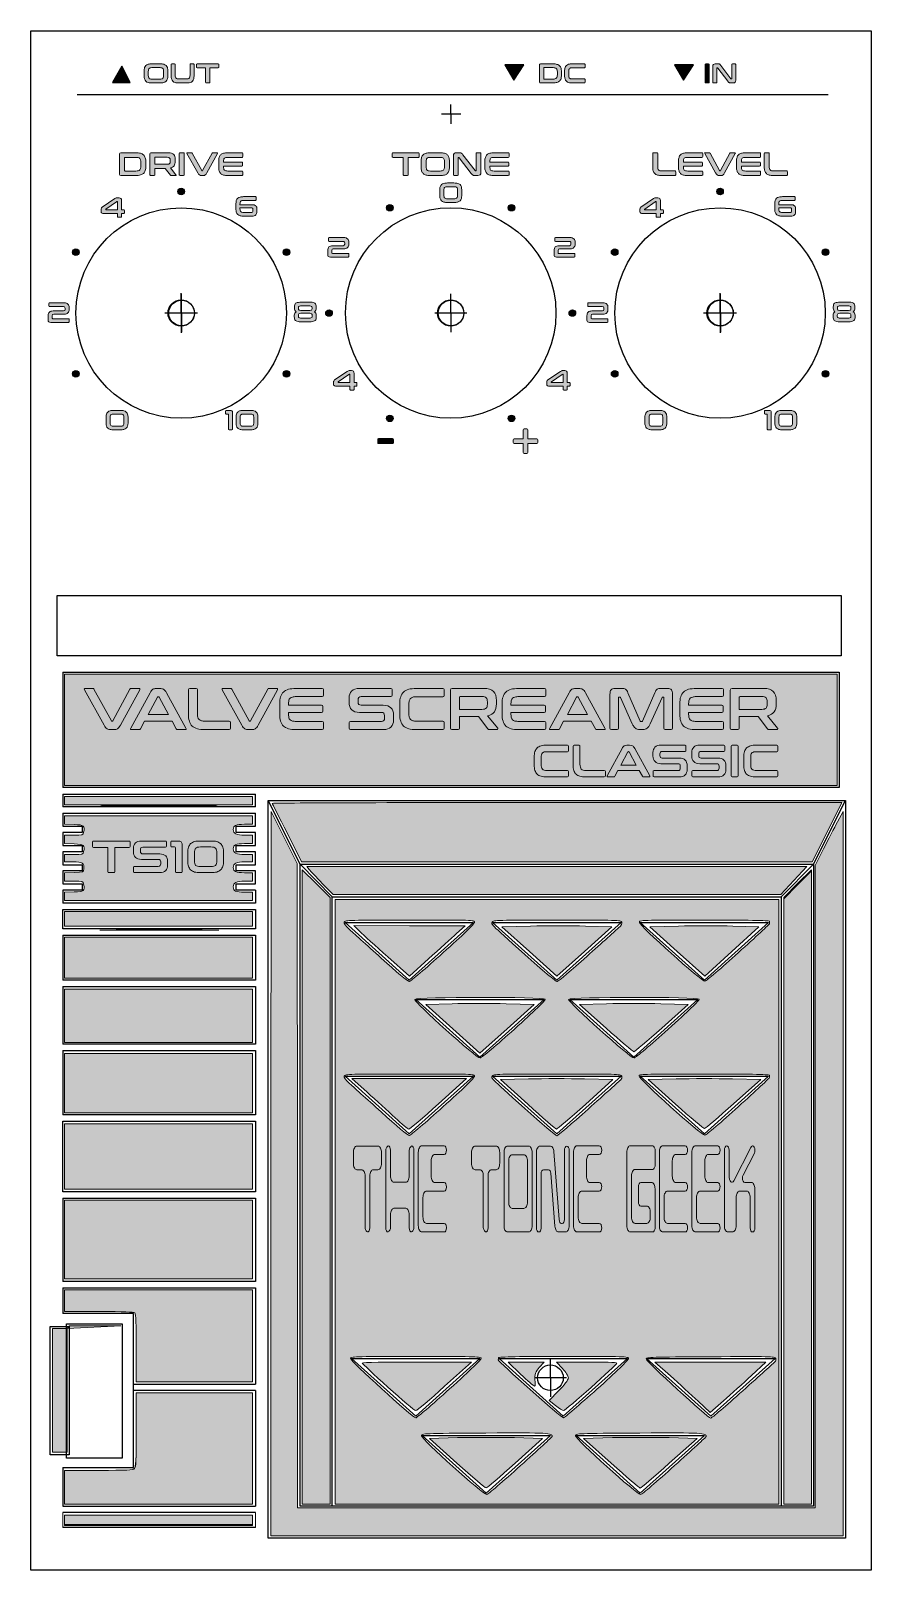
# Model space of a CAD drawing. Header units: millimetres. Extents: x 69 to 133, y 42 to 159.
import ezdxf

# ---------------------------------------------------------------- set-up
doc = ezdxf.new("R2010")
doc.units = ezdxf.units.MM
doc.header["$MEASUREMENT"] = 0
doc.layers.add('svg1962', color=7, linetype='Continuous')
picture_1 = doc.add_image_def('image1.png', size_in_pixel=(169, 13))
picture_2 = doc.add_image_def('image2.png', size_in_pixel=(12, 29))

# ---------------------------------------------------------------- blocks, each defined once
blk = doc.blocks.new('block 5')
at = {"layer": 'svg1962', "true_color": 0xffffff}
h = blk.add_hatch(color=7, dxfattribs=at)
h.dxf.hatch_style = 2
edge = h.paths.add_edge_path()
edge.add_spline(control_points=[(95.84, 72.53), (95.79, 72.44), (95.73, 72.39), (95.65, 72.39), (95.65, 72.39), (95.3, 72.39), (95.3, 72.39), (95.22, 72.39), (95.16, 72.34), (95.11, 72.25), (95.05, 72.16), (95.03, 72.04), (95.03, 71.91), (95.03, 71.91), (95.03, 67.98), (95.03, 67.98), (95.03, 67.89), (95.01, 67.81), (94.98, 67.75), (94.94, 67.69), (94.9, 67.66), (94.85, 67.66), (94.82, 67.69), (94.79, 67.72), (94.76, 67.75), (94.74, 67.78), (94.72, 67.82), (94.7, 67.86), (94.68, 67.9), (94.67, 67.94), (94.67, 67.98), (94.67, 67.98), (94.67, 71.91), (94.67, 71.91), (94.67, 72.04), (94.65, 72.16), (94.59, 72.25), (94.54, 72.34), (94.48, 72.39), (94.41, 72.39), (94.41, 72.39), (94.05, 72.39), (94.05, 72.39), (93.98, 72.39), (93.91, 72.44), (93.86, 72.53), (93.81, 72.63), (93.78, 72.74), (93.78, 72.88), (93.78, 72.88), (93.78, 73.7), (93.78, 73.7), (93.78, 73.84), (93.81, 73.95), (93.86, 74.04), (93.91, 74.14), (93.98, 74.18), (94.05, 74.18), (94.05, 74.18), (95.65, 74.18), (95.65, 74.18), (95.73, 74.18), (95.79, 74.14), (95.84, 74.04), (95.89, 73.95), (95.92, 73.84), (95.92, 73.7), (95.92, 73.7), (95.92, 72.88), (95.92, 72.88), (95.92, 72.74), (95.89, 72.63), (95.84, 72.53)], knot_values=[0, 0, 0, 0, 1, 1, 1, 2, 2, 2, 3, 3, 3, 4, 4, 4, 5, 5, 5, 6, 6, 6, 7, 7, 7, 8, 8, 8, 9, 9, 9, 10, 10, 10, 11, 11, 11, 12, 12, 12, 13, 13, 13, 14, 14, 14, 15, 15, 15, 16, 16, 16, 17, 17, 17, 18, 18, 18, 19, 19, 19, 20, 20, 20, 21, 21, 21, 22, 22, 22, 23, 23, 23, 24, 24, 24, 24], degree=3, periodic=1)
h = blk.add_hatch(color=7, dxfattribs=at)
h.dxf.hatch_style = 2
edge = h.paths.add_edge_path()
edge.add_spline(control_points=[(98.36, 67.86), (98.34, 67.82), (98.32, 67.78), (98.3, 67.75), (98.27, 67.72), (98.24, 67.69), (98.21, 67.66), (98.16, 67.66), (98.12, 67.69), (98.08, 67.75), (98.05, 67.81), (98.03, 67.89), (98.03, 67.98), (98.03, 67.98), (98.03, 68.97), (98.03, 68.97), (98.03, 69.1), (98, 69.22), (97.95, 69.31), (97.9, 69.41), (97.84, 69.46), (97.76, 69.46), (97.76, 69.46), (96.87, 69.46), (96.87, 69.46), (96.8, 69.46), (96.73, 69.41), (96.68, 69.31), (96.63, 69.22), (96.6, 69.1), (96.6, 68.97), (96.6, 68.97), (96.6, 67.98), (96.6, 67.98), (96.6, 67.94), (96.59, 67.9), (96.58, 67.86), (96.56, 67.82), (96.54, 67.78), (96.51, 67.75), (96.49, 67.72), (96.46, 67.69), (96.42, 67.66), (96.37, 67.66), (96.33, 67.69), (96.3, 67.75), (96.26, 67.81), (96.25, 67.89), (96.25, 67.98), (96.25, 67.98), (96.25, 73.88), (96.25, 73.88), (96.25, 73.92), (96.25, 73.97), (96.27, 74.01), (96.29, 74.05), (96.31, 74.08), (96.33, 74.11), (96.36, 74.14), (96.39, 74.18), (96.42, 74.21), (96.47, 74.21), (96.52, 74.18), (96.55, 74.11), (96.59, 74.05), (96.6, 73.97), (96.6, 73.88), (96.6, 73.88), (96.6, 71.93), (96.6, 71.93), (96.6, 71.79), (96.63, 71.68), (96.68, 71.58), (96.73, 71.49), (96.8, 71.44), (96.87, 71.44), (96.87, 71.44), (97.76, 71.44), (97.76, 71.44), (97.84, 71.44), (97.9, 71.49), (97.95, 71.58), (98, 71.68), (98.03, 71.79), (98.03, 71.93), (98.03, 71.93), (98.03, 73.88), (98.03, 73.88), (98.03, 73.92), (98.04, 73.97), (98.06, 74.01), (98.07, 74.05), (98.1, 74.08), (98.12, 74.11), (98.15, 74.14), (98.18, 74.18), (98.21, 74.21), (98.26, 74.21), (98.3, 74.18), (98.34, 74.11), (98.37, 74.05), (98.39, 73.97), (98.39, 73.88), (98.39, 73.88), (98.39, 67.98), (98.39, 67.98), (98.39, 67.94), (98.38, 67.9), (98.36, 67.86)], knot_values=[0, 0, 0, 0, 1, 1, 1, 2, 2, 2, 3, 3, 3, 4, 4, 4, 5, 5, 5, 6, 6, 6, 7, 7, 7, 8, 8, 8, 9, 9, 9, 10, 10, 10, 11, 11, 11, 12, 12, 12, 13, 13, 13, 14, 14, 14, 15, 15, 15, 16, 16, 16, 17, 17, 17, 18, 18, 18, 19, 19, 19, 20, 20, 20, 21, 21, 21, 22, 22, 22, 23, 23, 23, 24, 24, 24, 25, 25, 25, 26, 26, 26, 27, 27, 27, 28, 28, 28, 29, 29, 29, 30, 30, 30, 31, 31, 31, 32, 32, 32, 33, 33, 33, 34, 34, 34, 35, 35, 35, 36, 36, 36, 36], degree=3, periodic=1)
h = blk.add_hatch(color=7, dxfattribs=at)
h.dxf.hatch_style = 2
edge = h.paths.add_edge_path()
edge.add_spline(control_points=[(100.86, 67.98), (100.86, 67.89), (100.84, 67.81), (100.81, 67.75), (100.77, 67.69), (100.73, 67.66), (100.68, 67.66), (100.68, 67.66), (98.99, 67.66), (98.99, 67.66), (98.91, 67.66), (98.85, 67.7), (98.8, 67.8), (98.74, 67.89), (98.72, 68.01), (98.72, 68.15), (98.72, 68.15), (98.72, 73.72), (98.72, 73.72), (98.72, 73.85), (98.74, 73.97), (98.8, 74.06), (98.85, 74.16), (98.91, 74.21), (98.99, 74.21), (98.99, 74.21), (100.68, 74.21), (100.68, 74.21), (100.73, 74.21), (100.77, 74.18), (100.81, 74.11), (100.84, 74.05), (100.86, 73.97), (100.86, 73.88), (100.86, 73.79), (100.84, 73.71), (100.81, 73.65), (100.77, 73.58), (100.73, 73.55), (100.68, 73.55), (100.68, 73.55), (99.97, 73.55), (99.97, 73.55), (99.89, 73.55), (99.83, 73.5), (99.78, 73.41), (99.72, 73.31), (99.7, 73.2), (99.7, 73.06), (99.7, 73.06), (99.7, 71.91), (99.7, 71.91), (99.7, 71.78), (99.72, 71.66), (99.78, 71.57), (99.83, 71.47), (99.89, 71.42), (99.97, 71.42), (99.97, 71.42), (100.68, 71.42), (100.68, 71.42), (100.73, 71.42), (100.77, 71.39), (100.81, 71.33), (100.84, 71.27), (100.86, 71.19), (100.86, 71.1), (100.86, 71), (100.84, 70.92), (100.81, 70.86), (100.77, 70.8), (100.73, 70.77), (100.68, 70.77), (100.68, 70.77), (99.34, 70.77), (99.34, 70.77), (99.27, 70.77), (99.2, 70.72), (99.15, 70.62), (99.1, 70.53), (99.07, 70.41), (99.07, 70.28), (99.07, 70.28), (99.07, 68.8), (99.07, 68.8), (99.07, 68.67), (99.1, 68.55), (99.15, 68.45), (99.2, 68.36), (99.27, 68.31), (99.34, 68.31), (99.34, 68.31), (100.68, 68.31), (100.68, 68.31), (100.73, 68.31), (100.77, 68.28), (100.81, 68.22), (100.84, 68.15), (100.86, 68.08), (100.86, 67.98)], knot_values=[0, 0, 0, 0, 1, 1, 1, 2, 2, 2, 3, 3, 3, 4, 4, 4, 5, 5, 5, 6, 6, 6, 7, 7, 7, 8, 8, 8, 9, 9, 9, 10, 10, 10, 11, 11, 11, 12, 12, 12, 13, 13, 13, 14, 14, 14, 15, 15, 15, 16, 16, 16, 17, 17, 17, 18, 18, 18, 19, 19, 19, 20, 20, 20, 21, 21, 21, 22, 22, 22, 23, 23, 23, 24, 24, 24, 25, 25, 25, 26, 26, 26, 27, 27, 27, 28, 28, 28, 29, 29, 29, 30, 30, 30, 31, 31, 31, 32, 32, 32, 33, 33, 33, 33], degree=3, periodic=1)
h = blk.add_hatch(color=7, dxfattribs=at)
h.dxf.hatch_style = 2
edge = h.paths.add_edge_path()
edge.add_spline(control_points=[(104.83, 72.53), (104.78, 72.44), (104.72, 72.39), (104.64, 72.39), (104.64, 72.39), (104.29, 72.39), (104.29, 72.39), (104.21, 72.39), (104.15, 72.34), (104.1, 72.25), (104.04, 72.16), (104.02, 72.04), (104.02, 71.91), (104.02, 71.91), (104.02, 67.98), (104.02, 67.98), (104.02, 67.89), (104, 67.81), (103.97, 67.75), (103.93, 67.69), (103.89, 67.66), (103.84, 67.66), (103.81, 67.69), (103.78, 67.72), (103.75, 67.75), (103.73, 67.78), (103.71, 67.82), (103.69, 67.86), (103.67, 67.9), (103.66, 67.94), (103.66, 67.98), (103.66, 67.98), (103.66, 71.91), (103.66, 71.91), (103.66, 72.04), (103.64, 72.16), (103.59, 72.25), (103.53, 72.34), (103.47, 72.39), (103.4, 72.39), (103.4, 72.39), (103.04, 72.39), (103.04, 72.39), (102.97, 72.39), (102.9, 72.44), (102.85, 72.53), (102.8, 72.63), (102.77, 72.74), (102.77, 72.88), (102.77, 72.88), (102.77, 73.7), (102.77, 73.7), (102.77, 73.84), (102.8, 73.95), (102.85, 74.04), (102.9, 74.14), (102.97, 74.18), (103.04, 74.18), (103.04, 74.18), (104.64, 74.18), (104.64, 74.18), (104.72, 74.18), (104.78, 74.14), (104.83, 74.04), (104.88, 73.95), (104.91, 73.84), (104.91, 73.7), (104.91, 73.7), (104.91, 72.88), (104.91, 72.88), (104.91, 72.74), (104.88, 72.63), (104.83, 72.53)], knot_values=[0, 0, 0, 0, 1, 1, 1, 2, 2, 2, 3, 3, 3, 4, 4, 4, 5, 5, 5, 6, 6, 6, 7, 7, 7, 8, 8, 8, 9, 9, 9, 10, 10, 10, 11, 11, 11, 12, 12, 12, 13, 13, 13, 14, 14, 14, 15, 15, 15, 16, 16, 16, 17, 17, 17, 18, 18, 18, 19, 19, 19, 20, 20, 20, 21, 21, 21, 22, 22, 22, 23, 23, 23, 24, 24, 24, 24], degree=3, periodic=1)
h = blk.add_hatch(color=7, dxfattribs=at)
h.dxf.hatch_style = 2
edge = h.paths.add_edge_path()
edge.add_spline(control_points=[(107.37, 68.15), (107.37, 68.01), (107.35, 67.89), (107.3, 67.8), (107.25, 67.7), (107.18, 67.66), (107.11, 67.66), (107.11, 67.66), (105.5, 67.66), (105.5, 67.66), (105.43, 67.66), (105.37, 67.7), (105.31, 67.8), (105.26, 67.89), (105.24, 68.01), (105.24, 68.15), (105.24, 68.15), (105.24, 73.7), (105.24, 73.7), (105.24, 73.84), (105.26, 73.95), (105.31, 74.04), (105.37, 74.14), (105.43, 74.18), (105.5, 74.18), (105.5, 74.18), (107.11, 74.18), (107.11, 74.18), (107.18, 74.18), (107.25, 74.14), (107.3, 74.04), (107.35, 73.95), (107.37, 73.84), (107.37, 73.7), (107.37, 73.7), (107.37, 68.15), (107.37, 68.15)], knot_values=[0, 0, 0, 0, 1, 1, 1, 2, 2, 2, 3, 3, 3, 4, 4, 4, 5, 5, 5, 6, 6, 6, 7, 7, 7, 8, 8, 8, 9, 9, 9, 10, 10, 10, 11, 11, 11, 12, 12, 12, 12], degree=3, periodic=1)
edge = h.paths.add_edge_path()
edge.add_spline(control_points=[(107.02, 73.04), (107.02, 73.17), (106.99, 73.29), (106.94, 73.39), (106.89, 73.48), (106.82, 73.53), (106.75, 73.53), (106.75, 73.53), (105.86, 73.53), (105.86, 73.53), (105.79, 73.53), (105.72, 73.48), (105.67, 73.39), (105.62, 73.29), (105.59, 73.17), (105.59, 73.04), (105.59, 73.04), (105.59, 69.94), (105.59, 69.94), (105.59, 69.8), (105.62, 69.69), (105.67, 69.59), (105.72, 69.5), (105.79, 69.45), (105.86, 69.45), (105.86, 69.45), (106.75, 69.45), (106.75, 69.45), (106.82, 69.45), (106.89, 69.5), (106.94, 69.59), (106.99, 69.69), (107.02, 69.8), (107.02, 69.94), (107.02, 69.94), (107.02, 73.04), (107.02, 73.04)], knot_values=[0, 0, 0, 0, 1, 1, 1, 2, 2, 2, 3, 3, 3, 4, 4, 4, 5, 5, 5, 6, 6, 6, 7, 7, 7, 8, 8, 8, 9, 9, 9, 10, 10, 10, 11, 11, 11, 12, 12, 12, 12], degree=3, periodic=1)
h = blk.add_hatch(color=7, dxfattribs=at)
h.dxf.hatch_style = 2
edge = h.paths.add_edge_path()
edge.add_spline(control_points=[(110.11, 67.8), (110.06, 67.7), (110, 67.66), (109.92, 67.66), (109.92, 67.66), (109.37, 67.66), (109.37, 67.66), (109.3, 67.66), (109.24, 67.7), (109.2, 67.78), (109.15, 67.86), (109.12, 67.96), (109.11, 68.09), (109.11, 68.09), (108.8, 72.13), (108.8, 72.13), (108.79, 72.2), (108.77, 72.27), (108.74, 72.32), (108.71, 72.36), (108.67, 72.39), (108.63, 72.39), (108.63, 72.39), (108.23, 72.39), (108.23, 72.39), (108.18, 72.39), (108.14, 72.36), (108.11, 72.3), (108.07, 72.24), (108.06, 72.16), (108.06, 72.07), (108.06, 72.07), (108.06, 67.98), (108.06, 67.98), (108.06, 67.89), (108.04, 67.81), (108, 67.75), (107.97, 67.69), (107.93, 67.66), (107.88, 67.66), (107.83, 67.66), (107.78, 67.69), (107.75, 67.75), (107.72, 67.81), (107.7, 67.89), (107.7, 67.98), (107.7, 67.98), (107.7, 73.69), (107.7, 73.69), (107.7, 73.83), (107.72, 73.95), (107.78, 74.04), (107.83, 74.14), (107.89, 74.18), (107.97, 74.18), (107.97, 74.18), (108.77, 74.18), (108.77, 74.18), (108.83, 74.18), (108.89, 74.15), (108.94, 74.07), (108.99, 73.99), (109.02, 73.9), (109.03, 73.78), (109.03, 73.78), (109.43, 68.6), (109.43, 68.6), (109.43, 68.52), (109.45, 68.45), (109.49, 68.39), (109.52, 68.34), (109.56, 68.31), (109.6, 68.31), (109.6, 68.31), (109.65, 68.31), (109.65, 68.31), (109.7, 68.31), (109.75, 68.34), (109.78, 68.4), (109.81, 68.47), (109.83, 68.55), (109.83, 68.64), (109.83, 68.64), (109.83, 73.86), (109.83, 73.86), (109.83, 73.95), (109.85, 74.03), (109.88, 74.09), (109.92, 74.15), (109.96, 74.18), (110.01, 74.18), (110.06, 74.18), (110.1, 74.15), (110.14, 74.09), (110.17, 74.03), (110.19, 73.95), (110.19, 73.86), (110.19, 73.86), (110.19, 68.15), (110.19, 68.15), (110.19, 68.01), (110.16, 67.89), (110.11, 67.8)], knot_values=[0, 0, 0, 0, 1, 1, 1, 2, 2, 2, 3, 3, 3, 4, 4, 4, 5, 5, 5, 6, 6, 6, 7, 7, 7, 8, 8, 8, 9, 9, 9, 10, 10, 10, 11, 11, 11, 12, 12, 12, 13, 13, 13, 14, 14, 14, 15, 15, 15, 16, 16, 16, 17, 17, 17, 18, 18, 18, 19, 19, 19, 20, 20, 20, 21, 21, 21, 22, 22, 22, 23, 23, 23, 24, 24, 24, 25, 25, 25, 26, 26, 26, 27, 27, 27, 28, 28, 28, 29, 29, 29, 30, 30, 30, 31, 31, 31, 32, 32, 32, 33, 33, 33, 34, 34, 34, 34], degree=3, periodic=1)
h = blk.add_hatch(color=7, dxfattribs=at)
h.dxf.hatch_style = 2
edge = h.paths.add_edge_path()
edge.add_spline(control_points=[(112.66, 67.98), (112.66, 67.89), (112.64, 67.81), (112.61, 67.75), (112.57, 67.69), (112.53, 67.66), (112.48, 67.66), (112.48, 67.66), (110.79, 67.66), (110.79, 67.66), (110.71, 67.66), (110.65, 67.7), (110.6, 67.8), (110.54, 67.89), (110.52, 68.01), (110.52, 68.15), (110.52, 68.15), (110.52, 73.72), (110.52, 73.72), (110.52, 73.85), (110.54, 73.97), (110.6, 74.06), (110.65, 74.16), (110.71, 74.21), (110.79, 74.21), (110.79, 74.21), (112.48, 74.21), (112.48, 74.21), (112.53, 74.21), (112.57, 74.18), (112.61, 74.11), (112.64, 74.05), (112.66, 73.97), (112.66, 73.88), (112.66, 73.79), (112.64, 73.71), (112.61, 73.65), (112.57, 73.58), (112.53, 73.55), (112.48, 73.55), (112.48, 73.55), (111.77, 73.55), (111.77, 73.55), (111.69, 73.55), (111.63, 73.5), (111.58, 73.41), (111.53, 73.31), (111.5, 73.2), (111.5, 73.06), (111.5, 73.06), (111.5, 71.91), (111.5, 71.91), (111.5, 71.78), (111.53, 71.66), (111.58, 71.57), (111.63, 71.47), (111.69, 71.42), (111.77, 71.42), (111.77, 71.42), (112.48, 71.42), (112.48, 71.42), (112.53, 71.42), (112.57, 71.39), (112.61, 71.33), (112.64, 71.27), (112.66, 71.19), (112.66, 71.1), (112.66, 71), (112.64, 70.92), (112.61, 70.86), (112.57, 70.8), (112.53, 70.77), (112.48, 70.77), (112.48, 70.77), (111.14, 70.77), (111.14, 70.77), (111.07, 70.77), (111.01, 70.72), (110.95, 70.62), (110.9, 70.53), (110.88, 70.41), (110.88, 70.28), (110.88, 70.28), (110.88, 68.8), (110.88, 68.8), (110.88, 68.67), (110.9, 68.55), (110.95, 68.45), (111.01, 68.36), (111.07, 68.31), (111.14, 68.31), (111.14, 68.31), (112.48, 68.31), (112.48, 68.31), (112.53, 68.31), (112.57, 68.28), (112.61, 68.22), (112.64, 68.15), (112.66, 68.08), (112.66, 67.98)], knot_values=[0, 0, 0, 0, 1, 1, 1, 2, 2, 2, 3, 3, 3, 4, 4, 4, 5, 5, 5, 6, 6, 6, 7, 7, 7, 8, 8, 8, 9, 9, 9, 10, 10, 10, 11, 11, 11, 12, 12, 12, 13, 13, 13, 14, 14, 14, 15, 15, 15, 16, 16, 16, 17, 17, 17, 18, 18, 18, 19, 19, 19, 20, 20, 20, 21, 21, 21, 22, 22, 22, 23, 23, 23, 24, 24, 24, 25, 25, 25, 26, 26, 26, 27, 27, 27, 28, 28, 28, 29, 29, 29, 30, 30, 30, 31, 31, 31, 32, 32, 32, 33, 33, 33, 33], degree=3, periodic=1)
h = blk.add_hatch(color=7, dxfattribs=at)
h.dxf.hatch_style = 2
edge = h.paths.add_edge_path()
edge.add_spline(control_points=[(116.66, 67.75), (116.63, 67.69), (116.59, 67.66), (116.54, 67.66), (116.54, 67.66), (114.84, 67.66), (114.84, 67.66), (114.77, 67.66), (114.7, 67.7), (114.65, 67.8), (114.6, 67.89), (114.57, 68.01), (114.57, 68.15), (114.57, 68.15), (114.57, 73.72), (114.57, 73.72), (114.57, 73.85), (114.6, 73.97), (114.65, 74.06), (114.7, 74.16), (114.77, 74.21), (114.84, 74.21), (114.84, 74.21), (116.54, 74.21), (116.54, 74.21), (116.59, 74.21), (116.63, 74.18), (116.66, 74.11), (116.7, 74.05), (116.72, 73.97), (116.72, 73.88), (116.72, 73.88), (116.72, 72.74), (116.72, 72.74), (116.72, 72.65), (116.7, 72.57), (116.66, 72.51), (116.63, 72.45), (116.59, 72.41), (116.54, 72.41), (116.54, 72.41), (115.2, 72.41), (115.2, 72.41), (115.12, 72.41), (115.06, 72.37), (115.01, 72.27), (114.96, 72.17), (114.93, 72.06), (114.93, 71.92), (114.93, 71.92), (114.93, 68.8), (114.93, 68.8), (114.93, 68.67), (114.96, 68.55), (115.01, 68.45), (115.06, 68.36), (115.12, 68.31), (115.2, 68.31), (115.2, 68.31), (116.09, 68.31), (116.09, 68.31), (116.17, 68.32), (116.23, 68.36), (116.28, 68.46), (116.33, 68.55), (116.36, 68.67), (116.36, 68.8), (116.36, 68.8), (116.36, 69.14), (116.36, 69.14), (116.36, 69.27), (116.33, 69.39), (116.28, 69.49), (116.23, 69.58), (116.17, 69.63), (116.09, 69.63), (116.09, 69.63), (115.64, 69.63), (115.64, 69.63), (115.59, 69.63), (115.54, 69.66), (115.51, 69.72), (115.47, 69.79), (115.46, 69.86), (115.46, 69.96), (115.46, 69.96), (115.46, 71.1), (115.46, 71.1), (115.46, 71.19), (115.47, 71.27), (115.51, 71.33), (115.54, 71.39), (115.59, 71.42), (115.64, 71.42), (115.64, 71.42), (116.45, 71.42), (116.45, 71.42), (116.52, 71.42), (116.59, 71.38), (116.64, 71.28), (116.69, 71.18), (116.72, 71.07), (116.72, 70.93), (116.72, 70.93), (116.72, 67.98), (116.72, 67.98), (116.72, 67.89), (116.7, 67.81), (116.66, 67.75)], knot_values=[0, 0, 0, 0, 1, 1, 1, 2, 2, 2, 3, 3, 3, 4, 4, 4, 5, 5, 5, 6, 6, 6, 7, 7, 7, 8, 8, 8, 9, 9, 9, 10, 10, 10, 11, 11, 11, 12, 12, 12, 13, 13, 13, 14, 14, 14, 15, 15, 15, 16, 16, 16, 17, 17, 17, 18, 18, 18, 19, 19, 19, 20, 20, 20, 21, 21, 21, 22, 22, 22, 23, 23, 23, 24, 24, 24, 25, 25, 25, 26, 26, 26, 27, 27, 27, 28, 28, 28, 29, 29, 29, 30, 30, 30, 31, 31, 31, 32, 32, 32, 33, 33, 33, 34, 34, 34, 35, 35, 35, 36, 36, 36, 36], degree=3, periodic=1)
h = blk.add_hatch(color=7, dxfattribs=at)
h.dxf.hatch_style = 2
edge = h.paths.add_edge_path()
edge.add_spline(control_points=[(119.19, 67.98), (119.19, 67.89), (119.17, 67.81), (119.14, 67.75), (119.1, 67.69), (119.06, 67.66), (119.01, 67.66), (119.01, 67.66), (117.31, 67.66), (117.31, 67.66), (117.24, 67.66), (117.18, 67.7), (117.12, 67.8), (117.07, 67.89), (117.05, 68.01), (117.05, 68.15), (117.05, 68.15), (117.05, 73.72), (117.05, 73.72), (117.05, 73.85), (117.07, 73.97), (117.12, 74.06), (117.18, 74.16), (117.24, 74.21), (117.31, 74.21), (117.31, 74.21), (119.01, 74.21), (119.01, 74.21), (119.06, 74.21), (119.1, 74.18), (119.14, 74.11), (119.17, 74.05), (119.19, 73.97), (119.19, 73.88), (119.19, 73.79), (119.17, 73.71), (119.14, 73.65), (119.1, 73.58), (119.06, 73.55), (119.01, 73.55), (119.01, 73.55), (118.3, 73.55), (118.3, 73.55), (118.22, 73.55), (118.16, 73.5), (118.11, 73.41), (118.05, 73.31), (118.03, 73.2), (118.03, 73.06), (118.03, 73.06), (118.03, 71.91), (118.03, 71.91), (118.03, 71.78), (118.05, 71.66), (118.11, 71.57), (118.16, 71.47), (118.22, 71.42), (118.3, 71.42), (118.3, 71.42), (119.01, 71.42), (119.01, 71.42), (119.06, 71.42), (119.1, 71.39), (119.14, 71.33), (119.17, 71.27), (119.19, 71.19), (119.19, 71.1), (119.19, 71), (119.17, 70.92), (119.14, 70.86), (119.1, 70.8), (119.06, 70.77), (119.01, 70.77), (119.01, 70.77), (117.67, 70.77), (117.67, 70.77), (117.6, 70.77), (117.53, 70.72), (117.48, 70.62), (117.43, 70.53), (117.4, 70.41), (117.4, 70.28), (117.4, 70.28), (117.4, 68.8), (117.4, 68.8), (117.4, 68.67), (117.43, 68.55), (117.48, 68.45), (117.53, 68.36), (117.6, 68.31), (117.67, 68.31), (117.67, 68.31), (119.01, 68.31), (119.01, 68.31), (119.06, 68.31), (119.1, 68.28), (119.14, 68.22), (119.17, 68.15), (119.19, 68.08), (119.19, 67.98)], knot_values=[0, 0, 0, 0, 1, 1, 1, 2, 2, 2, 3, 3, 3, 4, 4, 4, 5, 5, 5, 6, 6, 6, 7, 7, 7, 8, 8, 8, 9, 9, 9, 10, 10, 10, 11, 11, 11, 12, 12, 12, 13, 13, 13, 14, 14, 14, 15, 15, 15, 16, 16, 16, 17, 17, 17, 18, 18, 18, 19, 19, 19, 20, 20, 20, 21, 21, 21, 22, 22, 22, 23, 23, 23, 24, 24, 24, 25, 25, 25, 26, 26, 26, 27, 27, 27, 28, 28, 28, 29, 29, 29, 30, 30, 30, 31, 31, 31, 32, 32, 32, 33, 33, 33, 33], degree=3, periodic=1)
h = blk.add_hatch(color=7, dxfattribs=at)
h.dxf.hatch_style = 2
edge = h.paths.add_edge_path()
edge.add_spline(control_points=[(121.66, 67.98), (121.66, 67.89), (121.64, 67.81), (121.61, 67.75), (121.57, 67.69), (121.53, 67.66), (121.48, 67.66), (121.48, 67.66), (119.79, 67.66), (119.79, 67.66), (119.71, 67.66), (119.65, 67.7), (119.6, 67.8), (119.54, 67.89), (119.52, 68.01), (119.52, 68.15), (119.52, 68.15), (119.52, 73.72), (119.52, 73.72), (119.52, 73.85), (119.54, 73.97), (119.6, 74.06), (119.65, 74.16), (119.71, 74.21), (119.79, 74.21), (119.79, 74.21), (121.48, 74.21), (121.48, 74.21), (121.53, 74.21), (121.57, 74.18), (121.61, 74.11), (121.64, 74.05), (121.66, 73.97), (121.66, 73.88), (121.66, 73.79), (121.64, 73.71), (121.61, 73.65), (121.57, 73.58), (121.53, 73.55), (121.48, 73.55), (121.48, 73.55), (120.77, 73.55), (120.77, 73.55), (120.69, 73.55), (120.63, 73.5), (120.58, 73.41), (120.53, 73.31), (120.5, 73.2), (120.5, 73.06), (120.5, 73.06), (120.5, 71.91), (120.5, 71.91), (120.5, 71.78), (120.53, 71.66), (120.58, 71.57), (120.63, 71.47), (120.69, 71.42), (120.77, 71.42), (120.77, 71.42), (121.48, 71.42), (121.48, 71.42), (121.53, 71.42), (121.57, 71.39), (121.61, 71.33), (121.64, 71.27), (121.66, 71.19), (121.66, 71.1), (121.66, 71), (121.64, 70.92), (121.61, 70.86), (121.57, 70.8), (121.53, 70.77), (121.48, 70.77), (121.48, 70.77), (120.14, 70.77), (120.14, 70.77), (120.07, 70.77), (120, 70.72), (119.95, 70.62), (119.9, 70.53), (119.87, 70.41), (119.87, 70.28), (119.87, 70.28), (119.87, 68.8), (119.87, 68.8), (119.87, 68.67), (119.9, 68.55), (119.95, 68.45), (120, 68.36), (120.07, 68.31), (120.14, 68.31), (120.14, 68.31), (121.48, 68.31), (121.48, 68.31), (121.53, 68.31), (121.57, 68.28), (121.61, 68.22), (121.64, 68.15), (121.66, 68.08), (121.66, 67.98)], knot_values=[0, 0, 0, 0, 1, 1, 1, 2, 2, 2, 3, 3, 3, 4, 4, 4, 5, 5, 5, 6, 6, 6, 7, 7, 7, 8, 8, 8, 9, 9, 9, 10, 10, 10, 11, 11, 11, 12, 12, 12, 13, 13, 13, 14, 14, 14, 15, 15, 15, 16, 16, 16, 17, 17, 17, 18, 18, 18, 19, 19, 19, 20, 20, 20, 21, 21, 21, 22, 22, 22, 23, 23, 23, 24, 24, 24, 25, 25, 25, 26, 26, 26, 27, 27, 27, 28, 28, 28, 29, 29, 29, 30, 30, 30, 31, 31, 31, 32, 32, 32, 33, 33, 33, 33], degree=3, periodic=1)
h = blk.add_hatch(color=7, dxfattribs=at)
h.dxf.hatch_style = 2
edge = h.paths.add_edge_path()
edge.add_spline(control_points=[(124.26, 67.75), (124.23, 67.69), (124.18, 67.66), (124.13, 67.66), (124.08, 67.66), (124.04, 67.69), (124, 67.75), (123.97, 67.81), (123.95, 67.89), (123.95, 67.98), (123.95, 67.98), (123.95, 70.28), (123.95, 70.28), (123.95, 70.41), (123.93, 70.53), (123.87, 70.62), (123.82, 70.72), (123.76, 70.77), (123.69, 70.77), (123.69, 70.77), (123.15, 70.77), (123.15, 70.77), (123.08, 70.77), (123.01, 70.72), (122.96, 70.62), (122.91, 70.53), (122.88, 70.41), (122.88, 70.28), (122.88, 70.28), (122.88, 68.15), (122.88, 68.15), (122.88, 68.01), (122.86, 67.89), (122.8, 67.8), (122.75, 67.7), (122.69, 67.66), (122.61, 67.66), (122.61, 67.66), (122.26, 67.66), (122.26, 67.66), (122.18, 67.66), (122.12, 67.7), (122.07, 67.8), (122.02, 67.89), (121.99, 68.01), (121.99, 68.15), (121.99, 68.15), (121.99, 73.88), (121.99, 73.88), (121.99, 73.97), (122.01, 74.05), (122.04, 74.11), (122.07, 74.18), (122.12, 74.21), (122.17, 74.21), (122.22, 74.21), (122.26, 74.18), (122.3, 74.11), (122.33, 74.05), (122.35, 73.97), (122.35, 73.88), (122.35, 73.88), (122.35, 71.91), (122.35, 71.91), (122.35, 71.82), (122.36, 71.73), (122.39, 71.65), (122.41, 71.58), (122.45, 71.52), (122.49, 71.47), (122.52, 71.45), (122.54, 71.44), (122.57, 71.44), (122.63, 71.44), (122.67, 71.48), (122.71, 71.55), (122.71, 71.55), (124, 74.09), (124, 74.09), (124.03, 74.16), (124.08, 74.19), (124.13, 74.2), (124.18, 74.2), (124.22, 74.17), (124.26, 74.11), (124.29, 74.05), (124.31, 73.97), (124.31, 73.88), (124.31, 73.79), (124.3, 73.72), (124.27, 73.65), (124.27, 73.65), (123.42, 71.98), (123.42, 71.98), (123.38, 71.91), (123.36, 71.84), (123.36, 71.75), (123.36, 71.66), (123.38, 71.58), (123.41, 71.52), (123.45, 71.45), (123.49, 71.42), (123.54, 71.42), (123.54, 71.42), (124.04, 71.42), (124.04, 71.42), (124.12, 71.42), (124.18, 71.38), (124.23, 71.28), (124.28, 71.18), (124.31, 71.07), (124.31, 70.93), (124.31, 70.93), (124.31, 67.98), (124.31, 67.98), (124.31, 67.89), (124.29, 67.81), (124.26, 67.75)], knot_values=[0, 0, 0, 0, 1, 1, 1, 2, 2, 2, 3, 3, 3, 4, 4, 4, 5, 5, 5, 6, 6, 6, 7, 7, 7, 8, 8, 8, 9, 9, 9, 10, 10, 10, 11, 11, 11, 12, 12, 12, 13, 13, 13, 14, 14, 14, 15, 15, 15, 16, 16, 16, 17, 17, 17, 18, 18, 18, 19, 19, 19, 20, 20, 20, 21, 21, 21, 22, 22, 22, 23, 23, 23, 24, 24, 24, 25, 25, 25, 26, 26, 26, 27, 27, 27, 28, 28, 28, 29, 29, 29, 30, 30, 30, 31, 31, 31, 32, 32, 32, 33, 33, 33, 34, 34, 34, 35, 35, 35, 36, 36, 36, 37, 37, 37, 38, 38, 38, 39, 39, 39, 39], degree=3, periodic=1)
at = {"layer": 'svg1962', "lineweight": 0}
for points, knots in [([(95.84, 72.53), (95.79, 72.44), (95.73, 72.39), (95.65, 72.39), (95.65, 72.39), (95.3, 72.39), (95.3, 72.39), (95.22, 72.39), (95.16, 72.34), (95.11, 72.25), (95.05, 72.16), (95.03, 72.04), (95.03, 71.91), (95.03, 71.91), (95.03, 67.98), (95.03, 67.98), (95.03, 67.89), (95.01, 67.81), (94.98, 67.75), (94.94, 67.69), (94.9, 67.66), (94.85, 67.66), (94.82, 67.69), (94.79, 67.72), (94.76, 67.75), (94.74, 67.78), (94.72, 67.82), (94.7, 67.86), (94.68, 67.9), (94.67, 67.94), (94.67, 67.98), (94.67, 67.98), (94.67, 71.91), (94.67, 71.91), (94.67, 72.04), (94.65, 72.16), (94.59, 72.25), (94.54, 72.34), (94.48, 72.39), (94.41, 72.39), (94.41, 72.39), (94.05, 72.39), (94.05, 72.39), (93.98, 72.39), (93.91, 72.44), (93.86, 72.53), (93.81, 72.63), (93.78, 72.74), (93.78, 72.88), (93.78, 72.88), (93.78, 73.7), (93.78, 73.7), (93.78, 73.84), (93.81, 73.95), (93.86, 74.04), (93.91, 74.14), (93.98, 74.18), (94.05, 74.18), (94.05, 74.18), (95.65, 74.18), (95.65, 74.18), (95.73, 74.18), (95.79, 74.14), (95.84, 74.04), (95.89, 73.95), (95.92, 73.84), (95.92, 73.7), (95.92, 73.7), (95.92, 72.88), (95.92, 72.88), (95.92, 72.74), (95.89, 72.63), (95.84, 72.53)], [0, 0, 0, 0, 1, 1, 1, 2, 2, 2, 3, 3, 3, 4, 4, 4, 5, 5, 5, 6, 6, 6, 7, 7, 7, 8, 8, 8, 9, 9, 9, 10, 10, 10, 11, 11, 11, 12, 12, 12, 13, 13, 13, 14, 14, 14, 15, 15, 15, 16, 16, 16, 17, 17, 17, 18, 18, 18, 19, 19, 19, 20, 20, 20, 21, 21, 21, 22, 22, 22, 23, 23, 23, 24, 24, 24, 24]), ([(98.36, 67.86), (98.34, 67.82), (98.32, 67.78), (98.3, 67.75), (98.27, 67.72), (98.24, 67.69), (98.21, 67.66), (98.16, 67.66), (98.12, 67.69), (98.08, 67.75), (98.05, 67.81), (98.03, 67.89), (98.03, 67.98), (98.03, 67.98), (98.03, 68.97), (98.03, 68.97), (98.03, 69.1), (98, 69.22), (97.95, 69.31), (97.9, 69.41), (97.84, 69.46), (97.76, 69.46), (97.76, 69.46), (96.87, 69.46), (96.87, 69.46), (96.8, 69.46), (96.73, 69.41), (96.68, 69.31), (96.63, 69.22), (96.6, 69.1), (96.6, 68.97), (96.6, 68.97), (96.6, 67.98), (96.6, 67.98), (96.6, 67.94), (96.59, 67.9), (96.58, 67.86), (96.56, 67.82), (96.54, 67.78), (96.51, 67.75), (96.49, 67.72), (96.46, 67.69), (96.42, 67.66), (96.37, 67.66), (96.33, 67.69), (96.3, 67.75), (96.26, 67.81), (96.25, 67.89), (96.25, 67.98), (96.25, 67.98), (96.25, 73.88), (96.25, 73.88), (96.25, 73.92), (96.25, 73.97), (96.27, 74.01), (96.29, 74.05), (96.31, 74.08), (96.33, 74.11), (96.36, 74.14), (96.39, 74.18), (96.42, 74.21), (96.47, 74.21), (96.52, 74.18), (96.55, 74.11), (96.59, 74.05), (96.6, 73.97), (96.6, 73.88), (96.6, 73.88), (96.6, 71.93), (96.6, 71.93), (96.6, 71.79), (96.63, 71.68), (96.68, 71.58), (96.73, 71.49), (96.8, 71.44), (96.87, 71.44), (96.87, 71.44), (97.76, 71.44), (97.76, 71.44), (97.84, 71.44), (97.9, 71.49), (97.95, 71.58), (98, 71.68), (98.03, 71.79), (98.03, 71.93), (98.03, 71.93), (98.03, 73.88), (98.03, 73.88), (98.03, 73.92), (98.04, 73.97), (98.06, 74.01), (98.07, 74.05), (98.1, 74.08), (98.12, 74.11), (98.15, 74.14), (98.18, 74.18), (98.21, 74.21), (98.26, 74.21), (98.3, 74.18), (98.34, 74.11), (98.37, 74.05), (98.39, 73.97), (98.39, 73.88), (98.39, 73.88), (98.39, 67.98), (98.39, 67.98), (98.39, 67.94), (98.38, 67.9), (98.36, 67.86)], [0, 0, 0, 0, 1, 1, 1, 2, 2, 2, 3, 3, 3, 4, 4, 4, 5, 5, 5, 6, 6, 6, 7, 7, 7, 8, 8, 8, 9, 9, 9, 10, 10, 10, 11, 11, 11, 12, 12, 12, 13, 13, 13, 14, 14, 14, 15, 15, 15, 16, 16, 16, 17, 17, 17, 18, 18, 18, 19, 19, 19, 20, 20, 20, 21, 21, 21, 22, 22, 22, 23, 23, 23, 24, 24, 24, 25, 25, 25, 26, 26, 26, 27, 27, 27, 28, 28, 28, 29, 29, 29, 30, 30, 30, 31, 31, 31, 32, 32, 32, 33, 33, 33, 34, 34, 34, 35, 35, 35, 36, 36, 36, 36]), ([(100.86, 67.98), (100.86, 67.89), (100.84, 67.81), (100.81, 67.75), (100.77, 67.69), (100.73, 67.66), (100.68, 67.66), (100.68, 67.66), (98.99, 67.66), (98.99, 67.66), (98.91, 67.66), (98.85, 67.7), (98.8, 67.8), (98.74, 67.89), (98.72, 68.01), (98.72, 68.15), (98.72, 68.15), (98.72, 73.72), (98.72, 73.72), (98.72, 73.85), (98.74, 73.97), (98.8, 74.06), (98.85, 74.16), (98.91, 74.21), (98.99, 74.21), (98.99, 74.21), (100.68, 74.21), (100.68, 74.21), (100.73, 74.21), (100.77, 74.18), (100.81, 74.11), (100.84, 74.05), (100.86, 73.97), (100.86, 73.88), (100.86, 73.79), (100.84, 73.71), (100.81, 73.65), (100.77, 73.58), (100.73, 73.55), (100.68, 73.55), (100.68, 73.55), (99.97, 73.55), (99.97, 73.55), (99.89, 73.55), (99.83, 73.5), (99.78, 73.41), (99.72, 73.31), (99.7, 73.2), (99.7, 73.06), (99.7, 73.06), (99.7, 71.91), (99.7, 71.91), (99.7, 71.78), (99.72, 71.66), (99.78, 71.57), (99.83, 71.47), (99.89, 71.42), (99.97, 71.42), (99.97, 71.42), (100.68, 71.42), (100.68, 71.42), (100.73, 71.42), (100.77, 71.39), (100.81, 71.33), (100.84, 71.27), (100.86, 71.19), (100.86, 71.1), (100.86, 71), (100.84, 70.92), (100.81, 70.86), (100.77, 70.8), (100.73, 70.77), (100.68, 70.77), (100.68, 70.77), (99.34, 70.77), (99.34, 70.77), (99.27, 70.77), (99.2, 70.72), (99.15, 70.62), (99.1, 70.53), (99.07, 70.41), (99.07, 70.28), (99.07, 70.28), (99.07, 68.8), (99.07, 68.8), (99.07, 68.67), (99.1, 68.55), (99.15, 68.45), (99.2, 68.36), (99.27, 68.31), (99.34, 68.31), (99.34, 68.31), (100.68, 68.31), (100.68, 68.31), (100.73, 68.31), (100.77, 68.28), (100.81, 68.22), (100.84, 68.15), (100.86, 68.08), (100.86, 67.98)], [0, 0, 0, 0, 1, 1, 1, 2, 2, 2, 3, 3, 3, 4, 4, 4, 5, 5, 5, 6, 6, 6, 7, 7, 7, 8, 8, 8, 9, 9, 9, 10, 10, 10, 11, 11, 11, 12, 12, 12, 13, 13, 13, 14, 14, 14, 15, 15, 15, 16, 16, 16, 17, 17, 17, 18, 18, 18, 19, 19, 19, 20, 20, 20, 21, 21, 21, 22, 22, 22, 23, 23, 23, 24, 24, 24, 25, 25, 25, 26, 26, 26, 27, 27, 27, 28, 28, 28, 29, 29, 29, 30, 30, 30, 31, 31, 31, 32, 32, 32, 33, 33, 33, 33]), ([(104.83, 72.53), (104.78, 72.44), (104.72, 72.39), (104.64, 72.39), (104.64, 72.39), (104.29, 72.39), (104.29, 72.39), (104.21, 72.39), (104.15, 72.34), (104.1, 72.25), (104.04, 72.16), (104.02, 72.04), (104.02, 71.91), (104.02, 71.91), (104.02, 67.98), (104.02, 67.98), (104.02, 67.89), (104, 67.81), (103.97, 67.75), (103.93, 67.69), (103.89, 67.66), (103.84, 67.66), (103.81, 67.69), (103.78, 67.72), (103.75, 67.75), (103.73, 67.78), (103.71, 67.82), (103.69, 67.86), (103.67, 67.9), (103.66, 67.94), (103.66, 67.98), (103.66, 67.98), (103.66, 71.91), (103.66, 71.91), (103.66, 72.04), (103.64, 72.16), (103.59, 72.25), (103.53, 72.34), (103.47, 72.39), (103.4, 72.39), (103.4, 72.39), (103.04, 72.39), (103.04, 72.39), (102.97, 72.39), (102.9, 72.44), (102.85, 72.53), (102.8, 72.63), (102.77, 72.74), (102.77, 72.88), (102.77, 72.88), (102.77, 73.7), (102.77, 73.7), (102.77, 73.84), (102.8, 73.95), (102.85, 74.04), (102.9, 74.14), (102.97, 74.18), (103.04, 74.18), (103.04, 74.18), (104.64, 74.18), (104.64, 74.18), (104.72, 74.18), (104.78, 74.14), (104.83, 74.04), (104.88, 73.95), (104.91, 73.84), (104.91, 73.7), (104.91, 73.7), (104.91, 72.88), (104.91, 72.88), (104.91, 72.74), (104.88, 72.63), (104.83, 72.53)], [0, 0, 0, 0, 1, 1, 1, 2, 2, 2, 3, 3, 3, 4, 4, 4, 5, 5, 5, 6, 6, 6, 7, 7, 7, 8, 8, 8, 9, 9, 9, 10, 10, 10, 11, 11, 11, 12, 12, 12, 13, 13, 13, 14, 14, 14, 15, 15, 15, 16, 16, 16, 17, 17, 17, 18, 18, 18, 19, 19, 19, 20, 20, 20, 21, 21, 21, 22, 22, 22, 23, 23, 23, 24, 24, 24, 24]), ([(107.37, 68.15), (107.37, 68.01), (107.35, 67.89), (107.3, 67.8), (107.25, 67.7), (107.18, 67.66), (107.11, 67.66), (107.11, 67.66), (105.5, 67.66), (105.5, 67.66), (105.43, 67.66), (105.37, 67.7), (105.31, 67.8), (105.26, 67.89), (105.24, 68.01), (105.24, 68.15), (105.24, 68.15), (105.24, 73.7), (105.24, 73.7), (105.24, 73.84), (105.26, 73.95), (105.31, 74.04), (105.37, 74.14), (105.43, 74.18), (105.5, 74.18), (105.5, 74.18), (107.11, 74.18), (107.11, 74.18), (107.18, 74.18), (107.25, 74.14), (107.3, 74.04), (107.35, 73.95), (107.37, 73.84), (107.37, 73.7), (107.37, 73.7), (107.37, 68.15), (107.37, 68.15)], [0, 0, 0, 0, 1, 1, 1, 2, 2, 2, 3, 3, 3, 4, 4, 4, 5, 5, 5, 6, 6, 6, 7, 7, 7, 8, 8, 8, 9, 9, 9, 10, 10, 10, 11, 11, 11, 12, 12, 12, 12]), ([(110.11, 67.8), (110.06, 67.7), (110, 67.66), (109.92, 67.66), (109.92, 67.66), (109.37, 67.66), (109.37, 67.66), (109.3, 67.66), (109.24, 67.7), (109.2, 67.78), (109.15, 67.86), (109.12, 67.96), (109.11, 68.09), (109.11, 68.09), (108.8, 72.13), (108.8, 72.13), (108.79, 72.2), (108.77, 72.27), (108.74, 72.32), (108.71, 72.36), (108.67, 72.39), (108.63, 72.39), (108.63, 72.39), (108.23, 72.39), (108.23, 72.39), (108.18, 72.39), (108.14, 72.36), (108.11, 72.3), (108.07, 72.24), (108.06, 72.16), (108.06, 72.07), (108.06, 72.07), (108.06, 67.98), (108.06, 67.98), (108.06, 67.89), (108.04, 67.81), (108, 67.75), (107.97, 67.69), (107.93, 67.66), (107.88, 67.66), (107.83, 67.66), (107.78, 67.69), (107.75, 67.75), (107.72, 67.81), (107.7, 67.89), (107.7, 67.98), (107.7, 67.98), (107.7, 73.69), (107.7, 73.69), (107.7, 73.83), (107.72, 73.95), (107.78, 74.04), (107.83, 74.14), (107.89, 74.18), (107.97, 74.18), (107.97, 74.18), (108.77, 74.18), (108.77, 74.18), (108.83, 74.18), (108.89, 74.15), (108.94, 74.07), (108.99, 73.99), (109.02, 73.9), (109.03, 73.78), (109.03, 73.78), (109.43, 68.6), (109.43, 68.6), (109.43, 68.52), (109.45, 68.45), (109.49, 68.39), (109.52, 68.34), (109.56, 68.31), (109.6, 68.31), (109.6, 68.31), (109.65, 68.31), (109.65, 68.31), (109.7, 68.31), (109.75, 68.34), (109.78, 68.4), (109.81, 68.47), (109.83, 68.55), (109.83, 68.64), (109.83, 68.64), (109.83, 73.86), (109.83, 73.86), (109.83, 73.95), (109.85, 74.03), (109.88, 74.09), (109.92, 74.15), (109.96, 74.18), (110.01, 74.18), (110.06, 74.18), (110.1, 74.15), (110.14, 74.09), (110.17, 74.03), (110.19, 73.95), (110.19, 73.86), (110.19, 73.86), (110.19, 68.15), (110.19, 68.15), (110.19, 68.01), (110.16, 67.89), (110.11, 67.8)], [0, 0, 0, 0, 1, 1, 1, 2, 2, 2, 3, 3, 3, 4, 4, 4, 5, 5, 5, 6, 6, 6, 7, 7, 7, 8, 8, 8, 9, 9, 9, 10, 10, 10, 11, 11, 11, 12, 12, 12, 13, 13, 13, 14, 14, 14, 15, 15, 15, 16, 16, 16, 17, 17, 17, 18, 18, 18, 19, 19, 19, 20, 20, 20, 21, 21, 21, 22, 22, 22, 23, 23, 23, 24, 24, 24, 25, 25, 25, 26, 26, 26, 27, 27, 27, 28, 28, 28, 29, 29, 29, 30, 30, 30, 31, 31, 31, 32, 32, 32, 33, 33, 33, 34, 34, 34, 34]), ([(112.66, 67.98), (112.66, 67.89), (112.64, 67.81), (112.61, 67.75), (112.57, 67.69), (112.53, 67.66), (112.48, 67.66), (112.48, 67.66), (110.79, 67.66), (110.79, 67.66), (110.71, 67.66), (110.65, 67.7), (110.6, 67.8), (110.54, 67.89), (110.52, 68.01), (110.52, 68.15), (110.52, 68.15), (110.52, 73.72), (110.52, 73.72), (110.52, 73.85), (110.54, 73.97), (110.6, 74.06), (110.65, 74.16), (110.71, 74.21), (110.79, 74.21), (110.79, 74.21), (112.48, 74.21), (112.48, 74.21), (112.53, 74.21), (112.57, 74.18), (112.61, 74.11), (112.64, 74.05), (112.66, 73.97), (112.66, 73.88), (112.66, 73.79), (112.64, 73.71), (112.61, 73.65), (112.57, 73.58), (112.53, 73.55), (112.48, 73.55), (112.48, 73.55), (111.77, 73.55), (111.77, 73.55), (111.69, 73.55), (111.63, 73.5), (111.58, 73.41), (111.53, 73.31), (111.5, 73.2), (111.5, 73.06), (111.5, 73.06), (111.5, 71.91), (111.5, 71.91), (111.5, 71.78), (111.53, 71.66), (111.58, 71.57), (111.63, 71.47), (111.69, 71.42), (111.77, 71.42), (111.77, 71.42), (112.48, 71.42), (112.48, 71.42), (112.53, 71.42), (112.57, 71.39), (112.61, 71.33), (112.64, 71.27), (112.66, 71.19), (112.66, 71.1), (112.66, 71), (112.64, 70.92), (112.61, 70.86), (112.57, 70.8), (112.53, 70.77), (112.48, 70.77), (112.48, 70.77), (111.14, 70.77), (111.14, 70.77), (111.07, 70.77), (111.01, 70.72), (110.95, 70.62), (110.9, 70.53), (110.88, 70.41), (110.88, 70.28), (110.88, 70.28), (110.88, 68.8), (110.88, 68.8), (110.88, 68.67), (110.9, 68.55), (110.95, 68.45), (111.01, 68.36), (111.07, 68.31), (111.14, 68.31), (111.14, 68.31), (112.48, 68.31), (112.48, 68.31), (112.53, 68.31), (112.57, 68.28), (112.61, 68.22), (112.64, 68.15), (112.66, 68.08), (112.66, 67.98)], [0, 0, 0, 0, 1, 1, 1, 2, 2, 2, 3, 3, 3, 4, 4, 4, 5, 5, 5, 6, 6, 6, 7, 7, 7, 8, 8, 8, 9, 9, 9, 10, 10, 10, 11, 11, 11, 12, 12, 12, 13, 13, 13, 14, 14, 14, 15, 15, 15, 16, 16, 16, 17, 17, 17, 18, 18, 18, 19, 19, 19, 20, 20, 20, 21, 21, 21, 22, 22, 22, 23, 23, 23, 24, 24, 24, 25, 25, 25, 26, 26, 26, 27, 27, 27, 28, 28, 28, 29, 29, 29, 30, 30, 30, 31, 31, 31, 32, 32, 32, 33, 33, 33, 33]), ([(116.66, 67.75), (116.63, 67.69), (116.59, 67.66), (116.54, 67.66), (116.54, 67.66), (114.84, 67.66), (114.84, 67.66), (114.77, 67.66), (114.7, 67.7), (114.65, 67.8), (114.6, 67.89), (114.57, 68.01), (114.57, 68.15), (114.57, 68.15), (114.57, 73.72), (114.57, 73.72), (114.57, 73.85), (114.6, 73.97), (114.65, 74.06), (114.7, 74.16), (114.77, 74.21), (114.84, 74.21), (114.84, 74.21), (116.54, 74.21), (116.54, 74.21), (116.59, 74.21), (116.63, 74.18), (116.66, 74.11), (116.7, 74.05), (116.72, 73.97), (116.72, 73.88), (116.72, 73.88), (116.72, 72.74), (116.72, 72.74), (116.72, 72.65), (116.7, 72.57), (116.66, 72.51), (116.63, 72.45), (116.59, 72.41), (116.54, 72.41), (116.54, 72.41), (115.2, 72.41), (115.2, 72.41), (115.12, 72.41), (115.06, 72.37), (115.01, 72.27), (114.96, 72.17), (114.93, 72.06), (114.93, 71.92), (114.93, 71.92), (114.93, 68.8), (114.93, 68.8), (114.93, 68.67), (114.96, 68.55), (115.01, 68.45), (115.06, 68.36), (115.12, 68.31), (115.2, 68.31), (115.2, 68.31), (116.09, 68.31), (116.09, 68.31), (116.17, 68.32), (116.23, 68.36), (116.28, 68.46), (116.33, 68.55), (116.36, 68.67), (116.36, 68.8), (116.36, 68.8), (116.36, 69.14), (116.36, 69.14), (116.36, 69.27), (116.33, 69.39), (116.28, 69.49), (116.23, 69.58), (116.17, 69.63), (116.09, 69.63), (116.09, 69.63), (115.64, 69.63), (115.64, 69.63), (115.59, 69.63), (115.54, 69.66), (115.51, 69.72), (115.47, 69.79), (115.46, 69.86), (115.46, 69.96), (115.46, 69.96), (115.46, 71.1), (115.46, 71.1), (115.46, 71.19), (115.47, 71.27), (115.51, 71.33), (115.54, 71.39), (115.59, 71.42), (115.64, 71.42), (115.64, 71.42), (116.45, 71.42), (116.45, 71.42), (116.52, 71.42), (116.59, 71.38), (116.64, 71.28), (116.69, 71.18), (116.72, 71.07), (116.72, 70.93), (116.72, 70.93), (116.72, 67.98), (116.72, 67.98), (116.72, 67.89), (116.7, 67.81), (116.66, 67.75)], [0, 0, 0, 0, 1, 1, 1, 2, 2, 2, 3, 3, 3, 4, 4, 4, 5, 5, 5, 6, 6, 6, 7, 7, 7, 8, 8, 8, 9, 9, 9, 10, 10, 10, 11, 11, 11, 12, 12, 12, 13, 13, 13, 14, 14, 14, 15, 15, 15, 16, 16, 16, 17, 17, 17, 18, 18, 18, 19, 19, 19, 20, 20, 20, 21, 21, 21, 22, 22, 22, 23, 23, 23, 24, 24, 24, 25, 25, 25, 26, 26, 26, 27, 27, 27, 28, 28, 28, 29, 29, 29, 30, 30, 30, 31, 31, 31, 32, 32, 32, 33, 33, 33, 34, 34, 34, 35, 35, 35, 36, 36, 36, 36]), ([(119.19, 67.98), (119.19, 67.89), (119.17, 67.81), (119.14, 67.75), (119.1, 67.69), (119.06, 67.66), (119.01, 67.66), (119.01, 67.66), (117.31, 67.66), (117.31, 67.66), (117.24, 67.66), (117.18, 67.7), (117.12, 67.8), (117.07, 67.89), (117.05, 68.01), (117.05, 68.15), (117.05, 68.15), (117.05, 73.72), (117.05, 73.72), (117.05, 73.85), (117.07, 73.97), (117.12, 74.06), (117.18, 74.16), (117.24, 74.21), (117.31, 74.21), (117.31, 74.21), (119.01, 74.21), (119.01, 74.21), (119.06, 74.21), (119.1, 74.18), (119.14, 74.11), (119.17, 74.05), (119.19, 73.97), (119.19, 73.88), (119.19, 73.79), (119.17, 73.71), (119.14, 73.65), (119.1, 73.58), (119.06, 73.55), (119.01, 73.55), (119.01, 73.55), (118.3, 73.55), (118.3, 73.55), (118.22, 73.55), (118.16, 73.5), (118.11, 73.41), (118.05, 73.31), (118.03, 73.2), (118.03, 73.06), (118.03, 73.06), (118.03, 71.91), (118.03, 71.91), (118.03, 71.78), (118.05, 71.66), (118.11, 71.57), (118.16, 71.47), (118.22, 71.42), (118.3, 71.42), (118.3, 71.42), (119.01, 71.42), (119.01, 71.42), (119.06, 71.42), (119.1, 71.39), (119.14, 71.33), (119.17, 71.27), (119.19, 71.19), (119.19, 71.1), (119.19, 71), (119.17, 70.92), (119.14, 70.86), (119.1, 70.8), (119.06, 70.77), (119.01, 70.77), (119.01, 70.77), (117.67, 70.77), (117.67, 70.77), (117.6, 70.77), (117.53, 70.72), (117.48, 70.62), (117.43, 70.53), (117.4, 70.41), (117.4, 70.28), (117.4, 70.28), (117.4, 68.8), (117.4, 68.8), (117.4, 68.67), (117.43, 68.55), (117.48, 68.45), (117.53, 68.36), (117.6, 68.31), (117.67, 68.31), (117.67, 68.31), (119.01, 68.31), (119.01, 68.31), (119.06, 68.31), (119.1, 68.28), (119.14, 68.22), (119.17, 68.15), (119.19, 68.08), (119.19, 67.98)], [0, 0, 0, 0, 1, 1, 1, 2, 2, 2, 3, 3, 3, 4, 4, 4, 5, 5, 5, 6, 6, 6, 7, 7, 7, 8, 8, 8, 9, 9, 9, 10, 10, 10, 11, 11, 11, 12, 12, 12, 13, 13, 13, 14, 14, 14, 15, 15, 15, 16, 16, 16, 17, 17, 17, 18, 18, 18, 19, 19, 19, 20, 20, 20, 21, 21, 21, 22, 22, 22, 23, 23, 23, 24, 24, 24, 25, 25, 25, 26, 26, 26, 27, 27, 27, 28, 28, 28, 29, 29, 29, 30, 30, 30, 31, 31, 31, 32, 32, 32, 33, 33, 33, 33]), ([(121.66, 67.98), (121.66, 67.89), (121.64, 67.81), (121.61, 67.75), (121.57, 67.69), (121.53, 67.66), (121.48, 67.66), (121.48, 67.66), (119.79, 67.66), (119.79, 67.66), (119.71, 67.66), (119.65, 67.7), (119.6, 67.8), (119.54, 67.89), (119.52, 68.01), (119.52, 68.15), (119.52, 68.15), (119.52, 73.72), (119.52, 73.72), (119.52, 73.85), (119.54, 73.97), (119.6, 74.06), (119.65, 74.16), (119.71, 74.21), (119.79, 74.21), (119.79, 74.21), (121.48, 74.21), (121.48, 74.21), (121.53, 74.21), (121.57, 74.18), (121.61, 74.11), (121.64, 74.05), (121.66, 73.97), (121.66, 73.88), (121.66, 73.79), (121.64, 73.71), (121.61, 73.65), (121.57, 73.58), (121.53, 73.55), (121.48, 73.55), (121.48, 73.55), (120.77, 73.55), (120.77, 73.55), (120.69, 73.55), (120.63, 73.5), (120.58, 73.41), (120.53, 73.31), (120.5, 73.2), (120.5, 73.06), (120.5, 73.06), (120.5, 71.91), (120.5, 71.91), (120.5, 71.78), (120.53, 71.66), (120.58, 71.57), (120.63, 71.47), (120.69, 71.42), (120.77, 71.42), (120.77, 71.42), (121.48, 71.42), (121.48, 71.42), (121.53, 71.42), (121.57, 71.39), (121.61, 71.33), (121.64, 71.27), (121.66, 71.19), (121.66, 71.1), (121.66, 71), (121.64, 70.92), (121.61, 70.86), (121.57, 70.8), (121.53, 70.77), (121.48, 70.77), (121.48, 70.77), (120.14, 70.77), (120.14, 70.77), (120.07, 70.77), (120, 70.72), (119.95, 70.62), (119.9, 70.53), (119.87, 70.41), (119.87, 70.28), (119.87, 70.28), (119.87, 68.8), (119.87, 68.8), (119.87, 68.67), (119.9, 68.55), (119.95, 68.45), (120, 68.36), (120.07, 68.31), (120.14, 68.31), (120.14, 68.31), (121.48, 68.31), (121.48, 68.31), (121.53, 68.31), (121.57, 68.28), (121.61, 68.22), (121.64, 68.15), (121.66, 68.08), (121.66, 67.98)], [0, 0, 0, 0, 1, 1, 1, 2, 2, 2, 3, 3, 3, 4, 4, 4, 5, 5, 5, 6, 6, 6, 7, 7, 7, 8, 8, 8, 9, 9, 9, 10, 10, 10, 11, 11, 11, 12, 12, 12, 13, 13, 13, 14, 14, 14, 15, 15, 15, 16, 16, 16, 17, 17, 17, 18, 18, 18, 19, 19, 19, 20, 20, 20, 21, 21, 21, 22, 22, 22, 23, 23, 23, 24, 24, 24, 25, 25, 25, 26, 26, 26, 27, 27, 27, 28, 28, 28, 29, 29, 29, 30, 30, 30, 31, 31, 31, 32, 32, 32, 33, 33, 33, 33]), ([(124.26, 67.75), (124.23, 67.69), (124.18, 67.66), (124.13, 67.66), (124.08, 67.66), (124.04, 67.69), (124, 67.75), (123.97, 67.81), (123.95, 67.89), (123.95, 67.98), (123.95, 67.98), (123.95, 70.28), (123.95, 70.28), (123.95, 70.41), (123.93, 70.53), (123.87, 70.62), (123.82, 70.72), (123.76, 70.77), (123.69, 70.77), (123.69, 70.77), (123.15, 70.77), (123.15, 70.77), (123.08, 70.77), (123.01, 70.72), (122.96, 70.62), (122.91, 70.53), (122.88, 70.41), (122.88, 70.28), (122.88, 70.28), (122.88, 68.15), (122.88, 68.15), (122.88, 68.01), (122.86, 67.89), (122.8, 67.8), (122.75, 67.7), (122.69, 67.66), (122.61, 67.66), (122.61, 67.66), (122.26, 67.66), (122.26, 67.66), (122.18, 67.66), (122.12, 67.7), (122.07, 67.8), (122.02, 67.89), (121.99, 68.01), (121.99, 68.15), (121.99, 68.15), (121.99, 73.88), (121.99, 73.88), (121.99, 73.97), (122.01, 74.05), (122.04, 74.11), (122.07, 74.18), (122.12, 74.21), (122.17, 74.21), (122.22, 74.21), (122.26, 74.18), (122.3, 74.11), (122.33, 74.05), (122.35, 73.97), (122.35, 73.88), (122.35, 73.88), (122.35, 71.91), (122.35, 71.91), (122.35, 71.82), (122.36, 71.73), (122.39, 71.65), (122.41, 71.58), (122.45, 71.52), (122.49, 71.47), (122.52, 71.45), (122.54, 71.44), (122.57, 71.44), (122.63, 71.44), (122.67, 71.48), (122.71, 71.55), (122.71, 71.55), (124, 74.09), (124, 74.09), (124.03, 74.16), (124.08, 74.19), (124.13, 74.2), (124.18, 74.2), (124.22, 74.17), (124.26, 74.11), (124.29, 74.05), (124.31, 73.97), (124.31, 73.88), (124.31, 73.79), (124.3, 73.72), (124.27, 73.65), (124.27, 73.65), (123.42, 71.98), (123.42, 71.98), (123.38, 71.91), (123.36, 71.84), (123.36, 71.75), (123.36, 71.66), (123.38, 71.58), (123.41, 71.52), (123.45, 71.45), (123.49, 71.42), (123.54, 71.42), (123.54, 71.42), (124.04, 71.42), (124.04, 71.42), (124.12, 71.42), (124.18, 71.38), (124.23, 71.28), (124.28, 71.18), (124.31, 71.07), (124.31, 70.93), (124.31, 70.93), (124.31, 67.98), (124.31, 67.98), (124.31, 67.89), (124.29, 67.81), (124.26, 67.75)], [0, 0, 0, 0, 1, 1, 1, 2, 2, 2, 3, 3, 3, 4, 4, 4, 5, 5, 5, 6, 6, 6, 7, 7, 7, 8, 8, 8, 9, 9, 9, 10, 10, 10, 11, 11, 11, 12, 12, 12, 13, 13, 13, 14, 14, 14, 15, 15, 15, 16, 16, 16, 17, 17, 17, 18, 18, 18, 19, 19, 19, 20, 20, 20, 21, 21, 21, 22, 22, 22, 23, 23, 23, 24, 24, 24, 25, 25, 25, 26, 26, 26, 27, 27, 27, 28, 28, 28, 29, 29, 29, 30, 30, 30, 31, 31, 31, 32, 32, 32, 33, 33, 33, 34, 34, 34, 35, 35, 35, 36, 36, 36, 37, 37, 37, 38, 38, 38, 39, 39, 39, 39]), ([(107.02, 73.04), (107.02, 73.17), (106.99, 73.29), (106.94, 73.39), (106.89, 73.48), (106.82, 73.53), (106.75, 73.53), (106.75, 73.53), (105.86, 73.53), (105.86, 73.53), (105.79, 73.53), (105.72, 73.48), (105.67, 73.39), (105.62, 73.29), (105.59, 73.17), (105.59, 73.04), (105.59, 73.04), (105.59, 69.94), (105.59, 69.94), (105.59, 69.8), (105.62, 69.69), (105.67, 69.59), (105.72, 69.5), (105.79, 69.45), (105.86, 69.45), (105.86, 69.45), (106.75, 69.45), (106.75, 69.45), (106.82, 69.45), (106.89, 69.5), (106.94, 69.59), (106.99, 69.69), (107.02, 69.8), (107.02, 69.94), (107.02, 69.94), (107.02, 73.04), (107.02, 73.04)], [0, 0, 0, 0, 1, 1, 1, 2, 2, 2, 3, 3, 3, 4, 4, 4, 5, 5, 5, 6, 6, 6, 7, 7, 7, 8, 8, 8, 9, 9, 9, 10, 10, 10, 11, 11, 11, 12, 12, 12, 12])]:
    blk.add_open_spline(points, degree=3, knots=knots, dxfattribs=at)
blk = doc.blocks.new('block 6')
at = {"layer": 'svg1962', "color": 178, "lineweight": 5, "true_color": 0x000000}
for points, knots in [([(95.84, 72.53), (95.79, 72.44), (95.73, 72.39), (95.65, 72.39), (95.65, 72.39), (95.3, 72.39), (95.3, 72.39), (95.22, 72.39), (95.16, 72.34), (95.11, 72.25), (95.05, 72.16), (95.03, 72.04), (95.03, 71.91), (95.03, 71.91), (95.03, 67.98), (95.03, 67.98), (95.03, 67.89), (95.01, 67.81), (94.98, 67.75), (94.94, 67.69), (94.9, 67.66), (94.85, 67.66), (94.82, 67.69), (94.79, 67.72), (94.76, 67.75), (94.74, 67.78), (94.72, 67.82), (94.7, 67.86), (94.68, 67.9), (94.67, 67.94), (94.67, 67.98), (94.67, 67.98), (94.67, 71.91), (94.67, 71.91), (94.67, 72.04), (94.65, 72.16), (94.59, 72.25), (94.54, 72.34), (94.48, 72.39), (94.41, 72.39), (94.41, 72.39), (94.05, 72.39), (94.05, 72.39), (93.98, 72.39), (93.91, 72.44), (93.86, 72.53), (93.81, 72.63), (93.78, 72.74), (93.78, 72.88), (93.78, 72.88), (93.78, 73.7), (93.78, 73.7), (93.78, 73.84), (93.81, 73.95), (93.86, 74.04), (93.91, 74.14), (93.98, 74.18), (94.05, 74.18), (94.05, 74.18), (95.65, 74.18), (95.65, 74.18), (95.73, 74.18), (95.79, 74.14), (95.84, 74.04), (95.89, 73.95), (95.92, 73.84), (95.92, 73.7), (95.92, 73.7), (95.92, 72.88), (95.92, 72.88), (95.92, 72.74), (95.89, 72.63), (95.84, 72.53)], [0, 0, 0, 0, 1, 1, 1, 2, 2, 2, 3, 3, 3, 4, 4, 4, 5, 5, 5, 6, 6, 6, 7, 7, 7, 8, 8, 8, 9, 9, 9, 10, 10, 10, 11, 11, 11, 12, 12, 12, 13, 13, 13, 14, 14, 14, 15, 15, 15, 16, 16, 16, 17, 17, 17, 18, 18, 18, 19, 19, 19, 20, 20, 20, 21, 21, 21, 22, 22, 22, 23, 23, 23, 24, 24, 24, 24]), ([(98.36, 67.86), (98.34, 67.82), (98.32, 67.78), (98.3, 67.75), (98.27, 67.72), (98.24, 67.69), (98.21, 67.66), (98.16, 67.66), (98.12, 67.69), (98.08, 67.75), (98.05, 67.81), (98.03, 67.89), (98.03, 67.98), (98.03, 67.98), (98.03, 68.97), (98.03, 68.97), (98.03, 69.1), (98, 69.22), (97.95, 69.31), (97.9, 69.41), (97.84, 69.46), (97.76, 69.46), (97.76, 69.46), (96.87, 69.46), (96.87, 69.46), (96.8, 69.46), (96.73, 69.41), (96.68, 69.31), (96.63, 69.22), (96.6, 69.1), (96.6, 68.97), (96.6, 68.97), (96.6, 67.98), (96.6, 67.98), (96.6, 67.94), (96.59, 67.9), (96.58, 67.86), (96.56, 67.82), (96.54, 67.78), (96.51, 67.75), (96.49, 67.72), (96.46, 67.69), (96.42, 67.66), (96.37, 67.66), (96.33, 67.69), (96.3, 67.75), (96.26, 67.81), (96.25, 67.89), (96.25, 67.98), (96.25, 67.98), (96.25, 73.88), (96.25, 73.88), (96.25, 73.92), (96.25, 73.97), (96.27, 74.01), (96.29, 74.05), (96.31, 74.08), (96.33, 74.11), (96.36, 74.14), (96.39, 74.18), (96.42, 74.21), (96.47, 74.21), (96.52, 74.18), (96.55, 74.11), (96.59, 74.05), (96.6, 73.97), (96.6, 73.88), (96.6, 73.88), (96.6, 71.93), (96.6, 71.93), (96.6, 71.79), (96.63, 71.68), (96.68, 71.58), (96.73, 71.49), (96.8, 71.44), (96.87, 71.44), (96.87, 71.44), (97.76, 71.44), (97.76, 71.44), (97.84, 71.44), (97.9, 71.49), (97.95, 71.58), (98, 71.68), (98.03, 71.79), (98.03, 71.93), (98.03, 71.93), (98.03, 73.88), (98.03, 73.88), (98.03, 73.92), (98.04, 73.97), (98.06, 74.01), (98.07, 74.05), (98.1, 74.08), (98.12, 74.11), (98.15, 74.14), (98.18, 74.18), (98.21, 74.21), (98.26, 74.21), (98.3, 74.18), (98.34, 74.11), (98.37, 74.05), (98.39, 73.97), (98.39, 73.88), (98.39, 73.88), (98.39, 67.98), (98.39, 67.98), (98.39, 67.94), (98.38, 67.9), (98.36, 67.86)], [0, 0, 0, 0, 1, 1, 1, 2, 2, 2, 3, 3, 3, 4, 4, 4, 5, 5, 5, 6, 6, 6, 7, 7, 7, 8, 8, 8, 9, 9, 9, 10, 10, 10, 11, 11, 11, 12, 12, 12, 13, 13, 13, 14, 14, 14, 15, 15, 15, 16, 16, 16, 17, 17, 17, 18, 18, 18, 19, 19, 19, 20, 20, 20, 21, 21, 21, 22, 22, 22, 23, 23, 23, 24, 24, 24, 25, 25, 25, 26, 26, 26, 27, 27, 27, 28, 28, 28, 29, 29, 29, 30, 30, 30, 31, 31, 31, 32, 32, 32, 33, 33, 33, 34, 34, 34, 35, 35, 35, 36, 36, 36, 36]), ([(100.86, 67.98), (100.86, 67.89), (100.84, 67.81), (100.81, 67.75), (100.77, 67.69), (100.73, 67.66), (100.68, 67.66), (100.68, 67.66), (98.99, 67.66), (98.99, 67.66), (98.91, 67.66), (98.85, 67.7), (98.8, 67.8), (98.74, 67.89), (98.72, 68.01), (98.72, 68.15), (98.72, 68.15), (98.72, 73.72), (98.72, 73.72), (98.72, 73.85), (98.74, 73.97), (98.8, 74.06), (98.85, 74.16), (98.91, 74.21), (98.99, 74.21), (98.99, 74.21), (100.68, 74.21), (100.68, 74.21), (100.73, 74.21), (100.77, 74.18), (100.81, 74.11), (100.84, 74.05), (100.86, 73.97), (100.86, 73.88), (100.86, 73.79), (100.84, 73.71), (100.81, 73.65), (100.77, 73.58), (100.73, 73.55), (100.68, 73.55), (100.68, 73.55), (99.97, 73.55), (99.97, 73.55), (99.89, 73.55), (99.83, 73.5), (99.78, 73.41), (99.72, 73.31), (99.7, 73.2), (99.7, 73.06), (99.7, 73.06), (99.7, 71.91), (99.7, 71.91), (99.7, 71.78), (99.72, 71.66), (99.78, 71.57), (99.83, 71.47), (99.89, 71.42), (99.97, 71.42), (99.97, 71.42), (100.68, 71.42), (100.68, 71.42), (100.73, 71.42), (100.77, 71.39), (100.81, 71.33), (100.84, 71.27), (100.86, 71.19), (100.86, 71.1), (100.86, 71), (100.84, 70.92), (100.81, 70.86), (100.77, 70.8), (100.73, 70.77), (100.68, 70.77), (100.68, 70.77), (99.34, 70.77), (99.34, 70.77), (99.27, 70.77), (99.2, 70.72), (99.15, 70.62), (99.1, 70.53), (99.07, 70.41), (99.07, 70.28), (99.07, 70.28), (99.07, 68.8), (99.07, 68.8), (99.07, 68.67), (99.1, 68.55), (99.15, 68.45), (99.2, 68.36), (99.27, 68.31), (99.34, 68.31), (99.34, 68.31), (100.68, 68.31), (100.68, 68.31), (100.73, 68.31), (100.77, 68.28), (100.81, 68.22), (100.84, 68.15), (100.86, 68.08), (100.86, 67.98)], [0, 0, 0, 0, 1, 1, 1, 2, 2, 2, 3, 3, 3, 4, 4, 4, 5, 5, 5, 6, 6, 6, 7, 7, 7, 8, 8, 8, 9, 9, 9, 10, 10, 10, 11, 11, 11, 12, 12, 12, 13, 13, 13, 14, 14, 14, 15, 15, 15, 16, 16, 16, 17, 17, 17, 18, 18, 18, 19, 19, 19, 20, 20, 20, 21, 21, 21, 22, 22, 22, 23, 23, 23, 24, 24, 24, 25, 25, 25, 26, 26, 26, 27, 27, 27, 28, 28, 28, 29, 29, 29, 30, 30, 30, 31, 31, 31, 32, 32, 32, 33, 33, 33, 33]), ([(104.83, 72.53), (104.78, 72.44), (104.72, 72.39), (104.64, 72.39), (104.64, 72.39), (104.29, 72.39), (104.29, 72.39), (104.21, 72.39), (104.15, 72.34), (104.1, 72.25), (104.04, 72.16), (104.02, 72.04), (104.02, 71.91), (104.02, 71.91), (104.02, 67.98), (104.02, 67.98), (104.02, 67.89), (104, 67.81), (103.97, 67.75), (103.93, 67.69), (103.89, 67.66), (103.84, 67.66), (103.81, 67.69), (103.78, 67.72), (103.75, 67.75), (103.73, 67.78), (103.71, 67.82), (103.69, 67.86), (103.67, 67.9), (103.66, 67.94), (103.66, 67.98), (103.66, 67.98), (103.66, 71.91), (103.66, 71.91), (103.66, 72.04), (103.64, 72.16), (103.59, 72.25), (103.53, 72.34), (103.47, 72.39), (103.4, 72.39), (103.4, 72.39), (103.04, 72.39), (103.04, 72.39), (102.97, 72.39), (102.9, 72.44), (102.85, 72.53), (102.8, 72.63), (102.77, 72.74), (102.77, 72.88), (102.77, 72.88), (102.77, 73.7), (102.77, 73.7), (102.77, 73.84), (102.8, 73.95), (102.85, 74.04), (102.9, 74.14), (102.97, 74.18), (103.04, 74.18), (103.04, 74.18), (104.64, 74.18), (104.64, 74.18), (104.72, 74.18), (104.78, 74.14), (104.83, 74.04), (104.88, 73.95), (104.91, 73.84), (104.91, 73.7), (104.91, 73.7), (104.91, 72.88), (104.91, 72.88), (104.91, 72.74), (104.88, 72.63), (104.83, 72.53)], [0, 0, 0, 0, 1, 1, 1, 2, 2, 2, 3, 3, 3, 4, 4, 4, 5, 5, 5, 6, 6, 6, 7, 7, 7, 8, 8, 8, 9, 9, 9, 10, 10, 10, 11, 11, 11, 12, 12, 12, 13, 13, 13, 14, 14, 14, 15, 15, 15, 16, 16, 16, 17, 17, 17, 18, 18, 18, 19, 19, 19, 20, 20, 20, 21, 21, 21, 22, 22, 22, 23, 23, 23, 24, 24, 24, 24]), ([(107.37, 68.15), (107.37, 68.01), (107.35, 67.89), (107.3, 67.8), (107.25, 67.7), (107.18, 67.66), (107.11, 67.66), (107.11, 67.66), (105.5, 67.66), (105.5, 67.66), (105.43, 67.66), (105.37, 67.7), (105.31, 67.8), (105.26, 67.89), (105.24, 68.01), (105.24, 68.15), (105.24, 68.15), (105.24, 73.7), (105.24, 73.7), (105.24, 73.84), (105.26, 73.95), (105.31, 74.04), (105.37, 74.14), (105.43, 74.18), (105.5, 74.18), (105.5, 74.18), (107.11, 74.18), (107.11, 74.18), (107.18, 74.18), (107.25, 74.14), (107.3, 74.04), (107.35, 73.95), (107.37, 73.84), (107.37, 73.7), (107.37, 73.7), (107.37, 68.15), (107.37, 68.15)], [0, 0, 0, 0, 1, 1, 1, 2, 2, 2, 3, 3, 3, 4, 4, 4, 5, 5, 5, 6, 6, 6, 7, 7, 7, 8, 8, 8, 9, 9, 9, 10, 10, 10, 11, 11, 11, 12, 12, 12, 12]), ([(110.11, 67.8), (110.06, 67.7), (110, 67.66), (109.92, 67.66), (109.92, 67.66), (109.37, 67.66), (109.37, 67.66), (109.3, 67.66), (109.24, 67.7), (109.2, 67.78), (109.15, 67.86), (109.12, 67.96), (109.11, 68.09), (109.11, 68.09), (108.8, 72.13), (108.8, 72.13), (108.79, 72.2), (108.77, 72.27), (108.74, 72.32), (108.71, 72.36), (108.67, 72.39), (108.63, 72.39), (108.63, 72.39), (108.23, 72.39), (108.23, 72.39), (108.18, 72.39), (108.14, 72.36), (108.11, 72.3), (108.07, 72.24), (108.06, 72.16), (108.06, 72.07), (108.06, 72.07), (108.06, 67.98), (108.06, 67.98), (108.06, 67.89), (108.04, 67.81), (108, 67.75), (107.97, 67.69), (107.93, 67.66), (107.88, 67.66), (107.83, 67.66), (107.78, 67.69), (107.75, 67.75), (107.72, 67.81), (107.7, 67.89), (107.7, 67.98), (107.7, 67.98), (107.7, 73.69), (107.7, 73.69), (107.7, 73.83), (107.72, 73.95), (107.78, 74.04), (107.83, 74.14), (107.89, 74.18), (107.97, 74.18), (107.97, 74.18), (108.77, 74.18), (108.77, 74.18), (108.83, 74.18), (108.89, 74.15), (108.94, 74.07), (108.99, 73.99), (109.02, 73.9), (109.03, 73.78), (109.03, 73.78), (109.43, 68.6), (109.43, 68.6), (109.43, 68.52), (109.45, 68.45), (109.49, 68.39), (109.52, 68.34), (109.56, 68.31), (109.6, 68.31), (109.6, 68.31), (109.65, 68.31), (109.65, 68.31), (109.7, 68.31), (109.75, 68.34), (109.78, 68.4), (109.81, 68.47), (109.83, 68.55), (109.83, 68.64), (109.83, 68.64), (109.83, 73.86), (109.83, 73.86), (109.83, 73.95), (109.85, 74.03), (109.88, 74.09), (109.92, 74.15), (109.96, 74.18), (110.01, 74.18), (110.06, 74.18), (110.1, 74.15), (110.14, 74.09), (110.17, 74.03), (110.19, 73.95), (110.19, 73.86), (110.19, 73.86), (110.19, 68.15), (110.19, 68.15), (110.19, 68.01), (110.16, 67.89), (110.11, 67.8)], [0, 0, 0, 0, 1, 1, 1, 2, 2, 2, 3, 3, 3, 4, 4, 4, 5, 5, 5, 6, 6, 6, 7, 7, 7, 8, 8, 8, 9, 9, 9, 10, 10, 10, 11, 11, 11, 12, 12, 12, 13, 13, 13, 14, 14, 14, 15, 15, 15, 16, 16, 16, 17, 17, 17, 18, 18, 18, 19, 19, 19, 20, 20, 20, 21, 21, 21, 22, 22, 22, 23, 23, 23, 24, 24, 24, 25, 25, 25, 26, 26, 26, 27, 27, 27, 28, 28, 28, 29, 29, 29, 30, 30, 30, 31, 31, 31, 32, 32, 32, 33, 33, 33, 34, 34, 34, 34]), ([(112.66, 67.98), (112.66, 67.89), (112.64, 67.81), (112.61, 67.75), (112.57, 67.69), (112.53, 67.66), (112.48, 67.66), (112.48, 67.66), (110.79, 67.66), (110.79, 67.66), (110.71, 67.66), (110.65, 67.7), (110.6, 67.8), (110.54, 67.89), (110.52, 68.01), (110.52, 68.15), (110.52, 68.15), (110.52, 73.72), (110.52, 73.72), (110.52, 73.85), (110.54, 73.97), (110.6, 74.06), (110.65, 74.16), (110.71, 74.21), (110.79, 74.21), (110.79, 74.21), (112.48, 74.21), (112.48, 74.21), (112.53, 74.21), (112.57, 74.18), (112.61, 74.11), (112.64, 74.05), (112.66, 73.97), (112.66, 73.88), (112.66, 73.79), (112.64, 73.71), (112.61, 73.65), (112.57, 73.58), (112.53, 73.55), (112.48, 73.55), (112.48, 73.55), (111.77, 73.55), (111.77, 73.55), (111.69, 73.55), (111.63, 73.5), (111.58, 73.41), (111.53, 73.31), (111.5, 73.2), (111.5, 73.06), (111.5, 73.06), (111.5, 71.91), (111.5, 71.91), (111.5, 71.78), (111.53, 71.66), (111.58, 71.57), (111.63, 71.47), (111.69, 71.42), (111.77, 71.42), (111.77, 71.42), (112.48, 71.42), (112.48, 71.42), (112.53, 71.42), (112.57, 71.39), (112.61, 71.33), (112.64, 71.27), (112.66, 71.19), (112.66, 71.1), (112.66, 71), (112.64, 70.92), (112.61, 70.86), (112.57, 70.8), (112.53, 70.77), (112.48, 70.77), (112.48, 70.77), (111.14, 70.77), (111.14, 70.77), (111.07, 70.77), (111.01, 70.72), (110.95, 70.62), (110.9, 70.53), (110.88, 70.41), (110.88, 70.28), (110.88, 70.28), (110.88, 68.8), (110.88, 68.8), (110.88, 68.67), (110.9, 68.55), (110.95, 68.45), (111.01, 68.36), (111.07, 68.31), (111.14, 68.31), (111.14, 68.31), (112.48, 68.31), (112.48, 68.31), (112.53, 68.31), (112.57, 68.28), (112.61, 68.22), (112.64, 68.15), (112.66, 68.08), (112.66, 67.98)], [0, 0, 0, 0, 1, 1, 1, 2, 2, 2, 3, 3, 3, 4, 4, 4, 5, 5, 5, 6, 6, 6, 7, 7, 7, 8, 8, 8, 9, 9, 9, 10, 10, 10, 11, 11, 11, 12, 12, 12, 13, 13, 13, 14, 14, 14, 15, 15, 15, 16, 16, 16, 17, 17, 17, 18, 18, 18, 19, 19, 19, 20, 20, 20, 21, 21, 21, 22, 22, 22, 23, 23, 23, 24, 24, 24, 25, 25, 25, 26, 26, 26, 27, 27, 27, 28, 28, 28, 29, 29, 29, 30, 30, 30, 31, 31, 31, 32, 32, 32, 33, 33, 33, 33]), ([(116.66, 67.75), (116.63, 67.69), (116.59, 67.66), (116.54, 67.66), (116.54, 67.66), (114.84, 67.66), (114.84, 67.66), (114.77, 67.66), (114.7, 67.7), (114.65, 67.8), (114.6, 67.89), (114.57, 68.01), (114.57, 68.15), (114.57, 68.15), (114.57, 73.72), (114.57, 73.72), (114.57, 73.85), (114.6, 73.97), (114.65, 74.06), (114.7, 74.16), (114.77, 74.21), (114.84, 74.21), (114.84, 74.21), (116.54, 74.21), (116.54, 74.21), (116.59, 74.21), (116.63, 74.18), (116.66, 74.11), (116.7, 74.05), (116.72, 73.97), (116.72, 73.88), (116.72, 73.88), (116.72, 72.74), (116.72, 72.74), (116.72, 72.65), (116.7, 72.57), (116.66, 72.51), (116.63, 72.45), (116.59, 72.41), (116.54, 72.41), (116.54, 72.41), (115.2, 72.41), (115.2, 72.41), (115.12, 72.41), (115.06, 72.37), (115.01, 72.27), (114.96, 72.17), (114.93, 72.06), (114.93, 71.92), (114.93, 71.92), (114.93, 68.8), (114.93, 68.8), (114.93, 68.67), (114.96, 68.55), (115.01, 68.45), (115.06, 68.36), (115.12, 68.31), (115.2, 68.31), (115.2, 68.31), (116.09, 68.31), (116.09, 68.31), (116.17, 68.32), (116.23, 68.36), (116.28, 68.46), (116.33, 68.55), (116.36, 68.67), (116.36, 68.8), (116.36, 68.8), (116.36, 69.14), (116.36, 69.14), (116.36, 69.27), (116.33, 69.39), (116.28, 69.49), (116.23, 69.58), (116.17, 69.63), (116.09, 69.63), (116.09, 69.63), (115.64, 69.63), (115.64, 69.63), (115.59, 69.63), (115.54, 69.66), (115.51, 69.72), (115.47, 69.79), (115.46, 69.86), (115.46, 69.96), (115.46, 69.96), (115.46, 71.1), (115.46, 71.1), (115.46, 71.19), (115.47, 71.27), (115.51, 71.33), (115.54, 71.39), (115.59, 71.42), (115.64, 71.42), (115.64, 71.42), (116.45, 71.42), (116.45, 71.42), (116.52, 71.42), (116.59, 71.38), (116.64, 71.28), (116.69, 71.18), (116.72, 71.07), (116.72, 70.93), (116.72, 70.93), (116.72, 67.98), (116.72, 67.98), (116.72, 67.89), (116.7, 67.81), (116.66, 67.75)], [0, 0, 0, 0, 1, 1, 1, 2, 2, 2, 3, 3, 3, 4, 4, 4, 5, 5, 5, 6, 6, 6, 7, 7, 7, 8, 8, 8, 9, 9, 9, 10, 10, 10, 11, 11, 11, 12, 12, 12, 13, 13, 13, 14, 14, 14, 15, 15, 15, 16, 16, 16, 17, 17, 17, 18, 18, 18, 19, 19, 19, 20, 20, 20, 21, 21, 21, 22, 22, 22, 23, 23, 23, 24, 24, 24, 25, 25, 25, 26, 26, 26, 27, 27, 27, 28, 28, 28, 29, 29, 29, 30, 30, 30, 31, 31, 31, 32, 32, 32, 33, 33, 33, 34, 34, 34, 35, 35, 35, 36, 36, 36, 36]), ([(119.19, 67.98), (119.19, 67.89), (119.17, 67.81), (119.14, 67.75), (119.1, 67.69), (119.06, 67.66), (119.01, 67.66), (119.01, 67.66), (117.31, 67.66), (117.31, 67.66), (117.24, 67.66), (117.18, 67.7), (117.12, 67.8), (117.07, 67.89), (117.05, 68.01), (117.05, 68.15), (117.05, 68.15), (117.05, 73.72), (117.05, 73.72), (117.05, 73.85), (117.07, 73.97), (117.12, 74.06), (117.18, 74.16), (117.24, 74.21), (117.31, 74.21), (117.31, 74.21), (119.01, 74.21), (119.01, 74.21), (119.06, 74.21), (119.1, 74.18), (119.14, 74.11), (119.17, 74.05), (119.19, 73.97), (119.19, 73.88), (119.19, 73.79), (119.17, 73.71), (119.14, 73.65), (119.1, 73.58), (119.06, 73.55), (119.01, 73.55), (119.01, 73.55), (118.3, 73.55), (118.3, 73.55), (118.22, 73.55), (118.16, 73.5), (118.11, 73.41), (118.05, 73.31), (118.03, 73.2), (118.03, 73.06), (118.03, 73.06), (118.03, 71.91), (118.03, 71.91), (118.03, 71.78), (118.05, 71.66), (118.11, 71.57), (118.16, 71.47), (118.22, 71.42), (118.3, 71.42), (118.3, 71.42), (119.01, 71.42), (119.01, 71.42), (119.06, 71.42), (119.1, 71.39), (119.14, 71.33), (119.17, 71.27), (119.19, 71.19), (119.19, 71.1), (119.19, 71), (119.17, 70.92), (119.14, 70.86), (119.1, 70.8), (119.06, 70.77), (119.01, 70.77), (119.01, 70.77), (117.67, 70.77), (117.67, 70.77), (117.6, 70.77), (117.53, 70.72), (117.48, 70.62), (117.43, 70.53), (117.4, 70.41), (117.4, 70.28), (117.4, 70.28), (117.4, 68.8), (117.4, 68.8), (117.4, 68.67), (117.43, 68.55), (117.48, 68.45), (117.53, 68.36), (117.6, 68.31), (117.67, 68.31), (117.67, 68.31), (119.01, 68.31), (119.01, 68.31), (119.06, 68.31), (119.1, 68.28), (119.14, 68.22), (119.17, 68.15), (119.19, 68.08), (119.19, 67.98)], [0, 0, 0, 0, 1, 1, 1, 2, 2, 2, 3, 3, 3, 4, 4, 4, 5, 5, 5, 6, 6, 6, 7, 7, 7, 8, 8, 8, 9, 9, 9, 10, 10, 10, 11, 11, 11, 12, 12, 12, 13, 13, 13, 14, 14, 14, 15, 15, 15, 16, 16, 16, 17, 17, 17, 18, 18, 18, 19, 19, 19, 20, 20, 20, 21, 21, 21, 22, 22, 22, 23, 23, 23, 24, 24, 24, 25, 25, 25, 26, 26, 26, 27, 27, 27, 28, 28, 28, 29, 29, 29, 30, 30, 30, 31, 31, 31, 32, 32, 32, 33, 33, 33, 33]), ([(121.66, 67.98), (121.66, 67.89), (121.64, 67.81), (121.61, 67.75), (121.57, 67.69), (121.53, 67.66), (121.48, 67.66), (121.48, 67.66), (119.79, 67.66), (119.79, 67.66), (119.71, 67.66), (119.65, 67.7), (119.6, 67.8), (119.54, 67.89), (119.52, 68.01), (119.52, 68.15), (119.52, 68.15), (119.52, 73.72), (119.52, 73.72), (119.52, 73.85), (119.54, 73.97), (119.6, 74.06), (119.65, 74.16), (119.71, 74.21), (119.79, 74.21), (119.79, 74.21), (121.48, 74.21), (121.48, 74.21), (121.53, 74.21), (121.57, 74.18), (121.61, 74.11), (121.64, 74.05), (121.66, 73.97), (121.66, 73.88), (121.66, 73.79), (121.64, 73.71), (121.61, 73.65), (121.57, 73.58), (121.53, 73.55), (121.48, 73.55), (121.48, 73.55), (120.77, 73.55), (120.77, 73.55), (120.69, 73.55), (120.63, 73.5), (120.58, 73.41), (120.53, 73.31), (120.5, 73.2), (120.5, 73.06), (120.5, 73.06), (120.5, 71.91), (120.5, 71.91), (120.5, 71.78), (120.53, 71.66), (120.58, 71.57), (120.63, 71.47), (120.69, 71.42), (120.77, 71.42), (120.77, 71.42), (121.48, 71.42), (121.48, 71.42), (121.53, 71.42), (121.57, 71.39), (121.61, 71.33), (121.64, 71.27), (121.66, 71.19), (121.66, 71.1), (121.66, 71), (121.64, 70.92), (121.61, 70.86), (121.57, 70.8), (121.53, 70.77), (121.48, 70.77), (121.48, 70.77), (120.14, 70.77), (120.14, 70.77), (120.07, 70.77), (120, 70.72), (119.95, 70.62), (119.9, 70.53), (119.87, 70.41), (119.87, 70.28), (119.87, 70.28), (119.87, 68.8), (119.87, 68.8), (119.87, 68.67), (119.9, 68.55), (119.95, 68.45), (120, 68.36), (120.07, 68.31), (120.14, 68.31), (120.14, 68.31), (121.48, 68.31), (121.48, 68.31), (121.53, 68.31), (121.57, 68.28), (121.61, 68.22), (121.64, 68.15), (121.66, 68.08), (121.66, 67.98)], [0, 0, 0, 0, 1, 1, 1, 2, 2, 2, 3, 3, 3, 4, 4, 4, 5, 5, 5, 6, 6, 6, 7, 7, 7, 8, 8, 8, 9, 9, 9, 10, 10, 10, 11, 11, 11, 12, 12, 12, 13, 13, 13, 14, 14, 14, 15, 15, 15, 16, 16, 16, 17, 17, 17, 18, 18, 18, 19, 19, 19, 20, 20, 20, 21, 21, 21, 22, 22, 22, 23, 23, 23, 24, 24, 24, 25, 25, 25, 26, 26, 26, 27, 27, 27, 28, 28, 28, 29, 29, 29, 30, 30, 30, 31, 31, 31, 32, 32, 32, 33, 33, 33, 33]), ([(124.26, 67.75), (124.23, 67.69), (124.18, 67.66), (124.13, 67.66), (124.08, 67.66), (124.04, 67.69), (124, 67.75), (123.97, 67.81), (123.95, 67.89), (123.95, 67.98), (123.95, 67.98), (123.95, 70.28), (123.95, 70.28), (123.95, 70.41), (123.93, 70.53), (123.87, 70.62), (123.82, 70.72), (123.76, 70.77), (123.69, 70.77), (123.69, 70.77), (123.15, 70.77), (123.15, 70.77), (123.08, 70.77), (123.01, 70.72), (122.96, 70.62), (122.91, 70.53), (122.88, 70.41), (122.88, 70.28), (122.88, 70.28), (122.88, 68.15), (122.88, 68.15), (122.88, 68.01), (122.86, 67.89), (122.8, 67.8), (122.75, 67.7), (122.69, 67.66), (122.61, 67.66), (122.61, 67.66), (122.26, 67.66), (122.26, 67.66), (122.18, 67.66), (122.12, 67.7), (122.07, 67.8), (122.02, 67.89), (121.99, 68.01), (121.99, 68.15), (121.99, 68.15), (121.99, 73.88), (121.99, 73.88), (121.99, 73.97), (122.01, 74.05), (122.04, 74.11), (122.07, 74.18), (122.12, 74.21), (122.17, 74.21), (122.22, 74.21), (122.26, 74.18), (122.3, 74.11), (122.33, 74.05), (122.35, 73.97), (122.35, 73.88), (122.35, 73.88), (122.35, 71.91), (122.35, 71.91), (122.35, 71.82), (122.36, 71.73), (122.39, 71.65), (122.41, 71.58), (122.45, 71.52), (122.49, 71.47), (122.52, 71.45), (122.54, 71.44), (122.57, 71.44), (122.63, 71.44), (122.67, 71.48), (122.71, 71.55), (122.71, 71.55), (124, 74.09), (124, 74.09), (124.03, 74.16), (124.08, 74.19), (124.13, 74.2), (124.18, 74.2), (124.22, 74.17), (124.26, 74.11), (124.29, 74.05), (124.31, 73.97), (124.31, 73.88), (124.31, 73.79), (124.3, 73.72), (124.27, 73.65), (124.27, 73.65), (123.42, 71.98), (123.42, 71.98), (123.38, 71.91), (123.36, 71.84), (123.36, 71.75), (123.36, 71.66), (123.38, 71.58), (123.41, 71.52), (123.45, 71.45), (123.49, 71.42), (123.54, 71.42), (123.54, 71.42), (124.04, 71.42), (124.04, 71.42), (124.12, 71.42), (124.18, 71.38), (124.23, 71.28), (124.28, 71.18), (124.31, 71.07), (124.31, 70.93), (124.31, 70.93), (124.31, 67.98), (124.31, 67.98), (124.31, 67.89), (124.29, 67.81), (124.26, 67.75)], [0, 0, 0, 0, 1, 1, 1, 2, 2, 2, 3, 3, 3, 4, 4, 4, 5, 5, 5, 6, 6, 6, 7, 7, 7, 8, 8, 8, 9, 9, 9, 10, 10, 10, 11, 11, 11, 12, 12, 12, 13, 13, 13, 14, 14, 14, 15, 15, 15, 16, 16, 16, 17, 17, 17, 18, 18, 18, 19, 19, 19, 20, 20, 20, 21, 21, 21, 22, 22, 22, 23, 23, 23, 24, 24, 24, 25, 25, 25, 26, 26, 26, 27, 27, 27, 28, 28, 28, 29, 29, 29, 30, 30, 30, 31, 31, 31, 32, 32, 32, 33, 33, 33, 34, 34, 34, 35, 35, 35, 36, 36, 36, 37, 37, 37, 38, 38, 38, 39, 39, 39, 39]), ([(107.02, 73.04), (107.02, 73.17), (106.99, 73.29), (106.94, 73.39), (106.89, 73.48), (106.82, 73.53), (106.75, 73.53), (106.75, 73.53), (105.86, 73.53), (105.86, 73.53), (105.79, 73.53), (105.72, 73.48), (105.67, 73.39), (105.62, 73.29), (105.59, 73.17), (105.59, 73.04), (105.59, 73.04), (105.59, 69.94), (105.59, 69.94), (105.59, 69.8), (105.62, 69.69), (105.67, 69.59), (105.72, 69.5), (105.79, 69.45), (105.86, 69.45), (105.86, 69.45), (106.75, 69.45), (106.75, 69.45), (106.82, 69.45), (106.89, 69.5), (106.94, 69.59), (106.99, 69.69), (107.02, 69.8), (107.02, 69.94), (107.02, 69.94), (107.02, 73.04), (107.02, 73.04)], [0, 0, 0, 0, 1, 1, 1, 2, 2, 2, 3, 3, 3, 4, 4, 4, 5, 5, 5, 6, 6, 6, 7, 7, 7, 8, 8, 8, 9, 9, 9, 10, 10, 10, 11, 11, 11, 12, 12, 12, 12])]:
    blk.add_open_spline(points, degree=3, knots=knots, dxfattribs=at)
blk = doc.blocks.new('block 4')
at = {"layer": 'svg1962'}
for name in ['block 5', 'block 6']:
    blk.add_blockref(name, (0, 0), dxfattribs=at)
blk = doc.blocks.new('block 3')
at = {"layer": 'svg1962', "true_color": 0xffffff}
h = blk.add_hatch(color=7, dxfattribs=at)
h.dxf.hatch_style = 2
edge = h.paths.add_edge_path()
edge.add_spline(control_points=[(80.94, 146.79), (80.94, 146.93), (80.83, 147.04), (80.69, 147.04), (80.56, 147.04), (80.44, 146.93), (80.44, 146.79), (80.44, 146.79), (80.44, 146.79), (80.44, 146.79), (80.44, 146.65), (80.55, 146.54), (80.69, 146.54), (80.83, 146.54), (80.94, 146.65), (80.94, 146.79), (80.94, 146.79), (80.94, 146.79), (80.94, 146.79)], knot_values=[0, 0, 0, 0, 1, 1, 1, 2, 2, 2, 3, 3, 3, 4, 4, 4, 5, 5, 5, 6, 6, 6, 6], degree=3, periodic=1)
h = blk.add_hatch(color=7, dxfattribs=at)
h.dxf.hatch_style = 2
edge = h.paths.add_edge_path()
edge.add_spline(control_points=[(121.91, 146.79), (121.91, 146.93), (121.8, 147.04), (121.66, 147.04), (121.52, 147.04), (121.41, 146.93), (121.41, 146.79), (121.41, 146.79), (121.41, 146.79), (121.41, 146.79), (121.41, 146.65), (121.52, 146.54), (121.66, 146.54), (121.8, 146.54), (121.91, 146.65), (121.91, 146.79), (121.91, 146.79), (121.91, 146.79), (121.91, 146.79)], knot_values=[0, 0, 0, 0, 1, 1, 1, 2, 2, 2, 3, 3, 3, 4, 4, 4, 5, 5, 5, 6, 6, 6, 6], degree=3, periodic=1)
h = blk.add_hatch(color=7, dxfattribs=at)
h.dxf.hatch_style = 2
edge = h.paths.add_edge_path()
edge.add_spline(control_points=[(96.8, 145.55), (96.8, 145.69), (96.69, 145.8), (96.56, 145.8), (96.42, 145.8), (96.3, 145.69), (96.3, 145.55), (96.3, 145.55), (96.3, 145.55), (96.3, 145.55), (96.3, 145.41), (96.42, 145.3), (96.55, 145.3), (96.69, 145.3), (96.8, 145.41), (96.8, 145.55), (96.8, 145.55), (96.8, 145.55), (96.8, 145.55)], knot_values=[0, 0, 0, 0, 1, 1, 1, 2, 2, 2, 3, 3, 3, 4, 4, 4, 5, 5, 5, 6, 6, 6, 6], degree=3, periodic=1)
h = blk.add_hatch(color=7, dxfattribs=at)
h.dxf.hatch_style = 2
edge = h.paths.add_edge_path()
edge.add_spline(control_points=[(106.05, 145.55), (106.05, 145.69), (105.94, 145.8), (105.8, 145.8), (105.67, 145.8), (105.55, 145.69), (105.55, 145.55), (105.55, 145.55), (105.55, 145.55), (105.55, 145.55), (105.55, 145.41), (105.67, 145.3), (105.8, 145.3), (105.94, 145.3), (106.05, 145.41), (106.05, 145.55), (106.05, 145.55), (106.05, 145.55), (106.05, 145.55)], knot_values=[0, 0, 0, 0, 1, 1, 1, 2, 2, 2, 3, 3, 3, 4, 4, 4, 5, 5, 5, 6, 6, 6, 6], degree=3, periodic=1)
h = blk.add_hatch(color=7, dxfattribs=at)
h.dxf.hatch_style = 2
edge = h.paths.add_edge_path()
edge.add_spline(control_points=[(72.93, 142.17), (72.93, 142.31), (72.82, 142.42), (72.68, 142.42), (72.54, 142.42), (72.43, 142.31), (72.43, 142.17), (72.43, 142.17), (72.43, 142.17), (72.43, 142.17), (72.43, 142.03), (72.54, 141.92), (72.68, 141.92), (72.82, 141.92), (72.93, 142.03), (72.93, 142.17), (72.93, 142.17), (72.93, 142.17), (72.93, 142.17)], knot_values=[0, 0, 0, 0, 1, 1, 1, 2, 2, 2, 3, 3, 3, 4, 4, 4, 5, 5, 5, 6, 6, 6, 6], degree=3, periodic=1)
h = blk.add_hatch(color=7, dxfattribs=at)
h.dxf.hatch_style = 2
edge = h.paths.add_edge_path()
edge.add_spline(control_points=[(88.95, 142.17), (88.95, 142.31), (88.84, 142.42), (88.7, 142.42), (88.57, 142.42), (88.45, 142.31), (88.45, 142.17), (88.45, 142.17), (88.45, 142.17), (88.45, 142.17), (88.45, 142.03), (88.57, 141.92), (88.7, 141.92), (88.84, 141.92), (88.95, 142.03), (88.95, 142.17), (88.95, 142.17), (88.95, 142.17), (88.95, 142.17)], knot_values=[0, 0, 0, 0, 1, 1, 1, 2, 2, 2, 3, 3, 3, 4, 4, 4, 5, 5, 5, 6, 6, 6, 6], degree=3, periodic=1)
h = blk.add_hatch(color=7, dxfattribs=at)
h.dxf.hatch_style = 2
edge = h.paths.add_edge_path()
edge.add_spline(control_points=[(113.9, 142.17), (113.9, 142.31), (113.79, 142.42), (113.65, 142.42), (113.51, 142.42), (113.4, 142.31), (113.4, 142.17), (113.4, 142.17), (113.4, 142.17), (113.4, 142.17), (113.4, 142.03), (113.51, 141.92), (113.65, 141.92), (113.79, 141.92), (113.9, 142.03), (113.9, 142.17), (113.9, 142.17), (113.9, 142.17), (113.9, 142.17)], knot_values=[0, 0, 0, 0, 1, 1, 1, 2, 2, 2, 3, 3, 3, 4, 4, 4, 5, 5, 5, 6, 6, 6, 6], degree=3, periodic=1)
h = blk.add_hatch(color=7, dxfattribs=at)
h.dxf.hatch_style = 2
edge = h.paths.add_edge_path()
edge.add_spline(control_points=[(129.92, 142.17), (129.92, 142.31), (129.81, 142.42), (129.67, 142.42), (129.53, 142.42), (129.42, 142.31), (129.42, 142.17), (129.42, 142.17), (129.42, 142.17), (129.42, 142.17), (129.42, 142.03), (129.53, 141.92), (129.67, 141.92), (129.81, 141.92), (129.92, 142.03), (129.92, 142.17), (129.92, 142.17), (129.92, 142.17), (129.92, 142.17)], knot_values=[0, 0, 0, 0, 1, 1, 1, 2, 2, 2, 3, 3, 3, 4, 4, 4, 5, 5, 5, 6, 6, 6, 6], degree=3, periodic=1)
h = blk.add_hatch(color=7, dxfattribs=at)
h.dxf.hatch_style = 2
edge = h.paths.add_edge_path()
edge.add_spline(control_points=[(92.18, 137.54), (92.18, 137.68), (92.07, 137.79), (91.93, 137.79), (91.79, 137.79), (91.68, 137.68), (91.68, 137.54), (91.68, 137.54), (91.68, 137.54), (91.68, 137.54), (91.68, 137.4), (91.79, 137.29), (91.93, 137.29), (92.07, 137.29), (92.18, 137.4), (92.18, 137.54), (92.18, 137.54), (92.18, 137.54), (92.18, 137.54)], knot_values=[0, 0, 0, 0, 1, 1, 1, 2, 2, 2, 3, 3, 3, 4, 4, 4, 5, 5, 5, 6, 6, 6, 6], degree=3, periodic=1)
h = blk.add_hatch(color=7, dxfattribs=at)
h.dxf.hatch_style = 2
edge = h.paths.add_edge_path()
edge.add_spline(control_points=[(110.68, 137.54), (110.68, 137.68), (110.57, 137.79), (110.43, 137.79), (110.29, 137.79), (110.18, 137.68), (110.18, 137.54), (110.18, 137.54), (110.18, 137.54), (110.18, 137.54), (110.18, 137.4), (110.29, 137.29), (110.43, 137.29), (110.57, 137.29), (110.68, 137.4), (110.68, 137.54), (110.68, 137.54), (110.68, 137.54), (110.68, 137.54)], knot_values=[0, 0, 0, 0, 1, 1, 1, 2, 2, 2, 3, 3, 3, 4, 4, 4, 5, 5, 5, 6, 6, 6, 6], degree=3, periodic=1)
h = blk.add_hatch(color=7, dxfattribs=at)
h.dxf.hatch_style = 2
edge = h.paths.add_edge_path()
edge.add_spline(control_points=[(72.93, 132.92), (72.93, 133.06), (72.82, 133.17), (72.68, 133.17), (72.54, 133.17), (72.43, 133.06), (72.43, 132.92), (72.43, 132.92), (72.43, 132.92), (72.43, 132.92), (72.43, 132.78), (72.54, 132.67), (72.68, 132.67), (72.82, 132.67), (72.93, 132.78), (72.93, 132.92), (72.93, 132.92), (72.93, 132.92), (72.93, 132.92)], knot_values=[0, 0, 0, 0, 1, 1, 1, 2, 2, 2, 3, 3, 3, 4, 4, 4, 5, 5, 5, 6, 6, 6, 6], degree=3, periodic=1)
h = blk.add_hatch(color=7, dxfattribs=at)
h.dxf.hatch_style = 2
edge = h.paths.add_edge_path()
edge.add_spline(control_points=[(88.95, 132.92), (88.95, 133.06), (88.84, 133.17), (88.7, 133.17), (88.57, 133.17), (88.45, 133.06), (88.45, 132.92), (88.45, 132.92), (88.45, 132.92), (88.45, 132.92), (88.45, 132.78), (88.57, 132.67), (88.7, 132.67), (88.84, 132.67), (88.95, 132.78), (88.95, 132.92), (88.95, 132.92), (88.95, 132.92), (88.95, 132.92)], knot_values=[0, 0, 0, 0, 1, 1, 1, 2, 2, 2, 3, 3, 3, 4, 4, 4, 5, 5, 5, 6, 6, 6, 6], degree=3, periodic=1)
h = blk.add_hatch(color=7, dxfattribs=at)
h.dxf.hatch_style = 2
edge = h.paths.add_edge_path()
edge.add_spline(control_points=[(113.9, 132.92), (113.9, 133.06), (113.79, 133.17), (113.65, 133.17), (113.51, 133.17), (113.4, 133.06), (113.4, 132.92), (113.4, 132.92), (113.4, 132.92), (113.4, 132.92), (113.4, 132.78), (113.51, 132.67), (113.65, 132.67), (113.79, 132.67), (113.9, 132.78), (113.9, 132.92), (113.9, 132.92), (113.9, 132.92), (113.9, 132.92)], knot_values=[0, 0, 0, 0, 1, 1, 1, 2, 2, 2, 3, 3, 3, 4, 4, 4, 5, 5, 5, 6, 6, 6, 6], degree=3, periodic=1)
h = blk.add_hatch(color=7, dxfattribs=at)
h.dxf.hatch_style = 2
edge = h.paths.add_edge_path()
edge.add_spline(control_points=[(129.92, 132.92), (129.92, 133.06), (129.81, 133.17), (129.67, 133.17), (129.53, 133.17), (129.42, 133.06), (129.42, 132.92), (129.42, 132.92), (129.42, 132.92), (129.42, 132.92), (129.42, 132.78), (129.53, 132.67), (129.67, 132.67), (129.81, 132.67), (129.92, 132.78), (129.92, 132.92), (129.92, 132.92), (129.92, 132.92), (129.92, 132.92)], knot_values=[0, 0, 0, 0, 1, 1, 1, 2, 2, 2, 3, 3, 3, 4, 4, 4, 5, 5, 5, 6, 6, 6, 6], degree=3, periodic=1)
h = blk.add_hatch(color=7, dxfattribs=at)
h.dxf.hatch_style = 2
edge = h.paths.add_edge_path()
edge.add_spline(control_points=[(96.8, 129.53), (96.8, 129.67), (96.69, 129.78), (96.56, 129.78), (96.42, 129.78), (96.3, 129.67), (96.3, 129.53), (96.3, 129.53), (96.3, 129.53), (96.3, 129.53), (96.3, 129.39), (96.42, 129.28), (96.55, 129.28), (96.69, 129.28), (96.8, 129.39), (96.8, 129.53), (96.8, 129.53), (96.8, 129.53), (96.8, 129.53)], knot_values=[0, 0, 0, 0, 1, 1, 1, 2, 2, 2, 3, 3, 3, 4, 4, 4, 5, 5, 5, 6, 6, 6, 6], degree=3, periodic=1)
h = blk.add_hatch(color=7, dxfattribs=at)
h.dxf.hatch_style = 2
edge = h.paths.add_edge_path()
edge.add_spline(control_points=[(106.05, 129.53), (106.05, 129.67), (105.94, 129.78), (105.8, 129.78), (105.67, 129.78), (105.55, 129.67), (105.55, 129.53), (105.55, 129.53), (105.55, 129.53), (105.55, 129.53), (105.55, 129.39), (105.67, 129.28), (105.8, 129.28), (105.94, 129.28), (106.05, 129.39), (106.05, 129.53), (106.05, 129.53), (106.05, 129.53), (106.05, 129.53)], knot_values=[0, 0, 0, 0, 1, 1, 1, 2, 2, 2, 3, 3, 3, 4, 4, 4, 5, 5, 5, 6, 6, 6, 6], degree=3, periodic=1)
at = {"layer": 'svg1962', "true_color": 0x999999}
h = blk.add_hatch(color=253, dxfattribs=at)
h.dxf.hatch_style = 2
h.paths.add_polyline_path([(71.83, 105.85), (71.83, 110.09), (101.2, 110.09), (130.56, 110.09), (130.56, 105.85), (130.56, 101.61), (101.2, 101.61), (71.83, 101.61)])
h = blk.add_hatch(color=253, dxfattribs=at)
h.dxf.hatch_style = 2
h.paths.add_polyline_path([(71.83, 100.46), (71.83, 100.78), (78.98, 100.78), (86.12, 100.78), (86.12, 100.46), (86.12, 100.14), (78.98, 100.14), (71.83, 100.14)])
at = {"layer": 'svg1962', "true_color": 0x808080}
h = blk.add_hatch(color=8, dxfattribs=at)
h.dxf.hatch_style = 2
edge = h.paths.add_edge_path()
edge.add_spline(control_points=[(75.41, 100.12), (77.41, 100.13), (80.64, 100.13), (82.6, 100.12), (84.56, 100.1), (82.93, 100.09), (78.98, 100.09), (75.02, 100.09), (73.42, 100.1), (75.41, 100.12), (75.41, 100.12), (75.41, 100.12), (75.41, 100.12)], knot_values=[0, 0, 0, 0, 1, 1, 1, 2, 2, 2, 3, 3, 3, 4, 4, 4, 4], degree=3, periodic=1)
at = {"layer": 'svg1962', "true_color": 0x1a1a1a}
h = blk.add_hatch(color=179, dxfattribs=at)
h.dxf.hatch_style = 2
edge = h.paths.add_edge_path()
edge.add_spline(control_points=[(87.51, 72.09), (87.51, 72.09), (87.52, 99.63), (87.52, 99.63), (87.52, 99.63), (88.52, 97.65), (88.52, 97.65), (88.52, 97.65), (89.52, 95.67), (89.52, 95.67), (89.52, 95.67), (89.53, 71.17), (89.53, 71.17), (89.53, 71.17), (89.53, 46.67), (89.53, 46.67), (89.53, 46.67), (109.21, 46.67), (109.21, 46.67), (109.21, 46.67), (128.9, 46.67), (128.9, 46.67), (128.9, 46.67), (128.9, 71.1), (128.9, 71.1), (128.9, 71.1), (128.9, 95.53), (128.9, 95.53), (128.9, 95.53), (129.53, 96.8), (129.53, 96.8), (129.88, 97.5), (130.36, 98.42), (130.59, 98.85), (130.59, 98.85), (131.01, 99.63), (131.01, 99.63), (131.01, 99.63), (131.02, 72.09), (131.02, 72.09), (131.02, 72.09), (131.02, 44.55), (131.02, 44.55), (131.02, 44.55), (109.26, 44.55), (109.26, 44.55), (109.26, 44.55), (87.51, 44.55), (87.51, 44.55), (87.51, 44.55), (87.51, 72.09), (87.51, 72.09)], knot_values=[0, 0, 0, 0, 1, 1, 1, 2, 2, 2, 3, 3, 3, 4, 4, 4, 5, 5, 5, 6, 6, 6, 7, 7, 7, 8, 8, 8, 9, 9, 9, 10, 10, 10, 11, 11, 11, 12, 12, 12, 13, 13, 13, 14, 14, 14, 15, 15, 15, 16, 16, 16, 17, 17, 17, 17], degree=3, periodic=1)
at = {"layer": 'svg1962', "true_color": 0x333333}
h = blk.add_hatch(color=250, dxfattribs=at)
h.dxf.hatch_style = 2
edge = h.paths.add_edge_path()
edge.add_spline(control_points=[(88.75, 98), (88.14, 99.2), (87.63, 100.22), (87.61, 100.25), (87.6, 100.29), (97.33, 100.32), (109.25, 100.32), (109.25, 100.32), (130.92, 100.32), (130.92, 100.32), (130.92, 100.32), (129.8, 98.07), (129.8, 98.07), (129.8, 98.07), (128.67, 95.81), (128.67, 95.81), (128.67, 95.81), (109.26, 95.81), (109.26, 95.81), (109.26, 95.81), (89.85, 95.81), (89.85, 95.81), (89.85, 95.81), (88.75, 98), (88.75, 98)], knot_values=[0, 0, 0, 0, 1, 1, 1, 2, 2, 2, 3, 3, 3, 4, 4, 4, 5, 5, 5, 6, 6, 6, 7, 7, 7, 8, 8, 8, 8], degree=3, periodic=1)
at = {"layer": 'svg1962', "true_color": 0x999999}
h = blk.add_hatch(color=253, dxfattribs=at)
h.dxf.hatch_style = 2
edge = h.paths.add_edge_path()
edge.add_spline(control_points=[(71.83, 93.18), (71.83, 93.18), (71.83, 93.49), (71.83, 93.49), (71.83, 93.49), (72.55, 93.52), (72.55, 93.52), (73.32, 93.55), (73.39, 93.61), (73.27, 94.11), (73.22, 94.32), (73.18, 94.33), (72.52, 94.33), (72.52, 94.33), (71.83, 94.33), (71.83, 94.33), (71.83, 94.33), (71.83, 94.65), (71.83, 94.65), (71.83, 94.65), (71.83, 94.97), (71.83, 94.97), (71.83, 94.97), (72.55, 95), (72.55, 95), (73.26, 95.02), (73.26, 95.03), (73.29, 95.28), (73.34, 95.7), (73.18, 95.81), (72.47, 95.81), (72.47, 95.81), (71.83, 95.81), (71.83, 95.81), (71.83, 95.81), (71.83, 96.08), (71.83, 96.08), (71.83, 96.08), (71.83, 96.36), (71.83, 96.36), (71.83, 96.36), (72.52, 96.36), (72.52, 96.36), (73.18, 96.36), (73.22, 96.37), (73.27, 96.58), (73.39, 97.08), (73.32, 97.14), (72.55, 97.17), (72.55, 97.17), (71.83, 97.2), (71.83, 97.2), (71.83, 97.2), (71.83, 97.52), (71.83, 97.52), (71.83, 97.52), (71.83, 97.83), (71.83, 97.83), (71.83, 97.83), (72.52, 97.83), (72.52, 97.83), (73.18, 97.83), (73.22, 97.85), (73.27, 98.06), (73.39, 98.55), (73.32, 98.62), (72.55, 98.64), (72.55, 98.64), (71.83, 98.67), (71.83, 98.67), (71.83, 98.67), (71.83, 98.99), (71.83, 98.99), (71.83, 98.99), (71.83, 99.31), (71.83, 99.31), (71.83, 99.31), (78.98, 99.31), (78.98, 99.31), (78.98, 99.31), (86.12, 99.31), (86.12, 99.31), (86.12, 99.31), (86.12, 98.99), (86.12, 98.99), (86.12, 98.99), (86.12, 98.66), (86.12, 98.66), (86.12, 98.66), (85.5, 98.66), (85.5, 98.66), (84.84, 98.66), (84.65, 98.57), (84.65, 98.27), (84.65, 97.95), (84.88, 97.83), (85.52, 97.83), (85.52, 97.83), (86.12, 97.83), (86.12, 97.83), (86.12, 97.83), (86.12, 97.51), (86.12, 97.51), (86.12, 97.51), (86.12, 97.19), (86.12, 97.19), (86.12, 97.19), (85.5, 97.19), (85.5, 97.19), (84.84, 97.19), (84.65, 97.1), (84.65, 96.8), (84.65, 96.47), (84.88, 96.36), (85.52, 96.36), (85.52, 96.36), (86.12, 96.36), (86.12, 96.36), (86.12, 96.36), (86.12, 96.08), (86.12, 96.08), (86.12, 96.08), (86.12, 95.81), (86.12, 95.81), (86.12, 95.81), (85.52, 95.81), (85.52, 95.81), (84.88, 95.81), (84.65, 95.69), (84.65, 95.37), (84.65, 95.07), (84.84, 94.98), (85.5, 94.98), (85.5, 94.98), (86.12, 94.98), (86.12, 94.98), (86.12, 94.98), (86.12, 94.65), (86.12, 94.65), (86.12, 94.65), (86.12, 94.33), (86.12, 94.33), (86.12, 94.33), (85.52, 94.33), (85.52, 94.33), (84.88, 94.33), (84.65, 94.22), (84.65, 93.9), (84.65, 93.59), (84.84, 93.5), (85.5, 93.5), (85.5, 93.5), (86.12, 93.5), (86.12, 93.5), (86.12, 93.5), (86.12, 93.18), (86.12, 93.18), (86.12, 93.18), (86.12, 92.86), (86.12, 92.86), (86.12, 92.86), (78.98, 92.86), (78.98, 92.86), (78.98, 92.86), (71.83, 92.86), (71.83, 92.86), (71.83, 92.86), (71.83, 93.18), (71.83, 93.18)], knot_values=[0, 0, 0, 0, 1, 1, 1, 2, 2, 2, 3, 3, 3, 4, 4, 4, 5, 5, 5, 6, 6, 6, 7, 7, 7, 8, 8, 8, 9, 9, 9, 10, 10, 10, 11, 11, 11, 12, 12, 12, 13, 13, 13, 14, 14, 14, 15, 15, 15, 16, 16, 16, 17, 17, 17, 18, 18, 18, 19, 19, 19, 20, 20, 20, 21, 21, 21, 22, 22, 22, 23, 23, 23, 24, 24, 24, 25, 25, 25, 26, 26, 26, 27, 27, 27, 28, 28, 28, 29, 29, 29, 30, 30, 30, 31, 31, 31, 32, 32, 32, 33, 33, 33, 34, 34, 34, 35, 35, 35, 36, 36, 36, 37, 37, 37, 38, 38, 38, 39, 39, 39, 40, 40, 40, 41, 41, 41, 42, 42, 42, 43, 43, 43, 44, 44, 44, 45, 45, 45, 46, 46, 46, 47, 47, 47, 48, 48, 48, 49, 49, 49, 50, 50, 50, 51, 51, 51, 52, 52, 52, 53, 53, 53, 54, 54, 54, 55, 55, 55, 56, 56, 56, 56], degree=3, periodic=1)
at = {"layer": 'svg1962', "true_color": 0x333333}
h = blk.add_hatch(color=250, dxfattribs=at)
h.dxf.hatch_style = 2
h.paths.add_polyline_path([(89.9, 71.08), (89.9, 95.2), (90.96, 94.15), (92.02, 93.09), (92.02, 70.02), (92.02, 46.95), (90.96, 46.95), (89.9, 46.95)])
at = {"layer": 'svg1962', "true_color": 0x666666}
h = blk.add_hatch(color=251, dxfattribs=at)
h.dxf.hatch_style = 2
edge = h.paths.add_edge_path()
edge.add_spline(control_points=[(91.42, 94.17), (90.96, 94.64), (90.51, 95.12), (90.41, 95.23), (90.41, 95.23), (90.24, 95.44), (90.24, 95.44), (90.24, 95.44), (109.25, 95.44), (109.25, 95.44), (109.25, 95.44), (128.27, 95.44), (128.27, 95.44), (128.27, 95.44), (127.28, 94.38), (127.28, 94.38), (127.28, 94.38), (126.29, 93.32), (126.29, 93.32), (126.29, 93.32), (109.27, 93.32), (109.27, 93.32), (109.27, 93.32), (92.25, 93.32), (92.25, 93.32), (92.25, 93.32), (91.42, 94.17), (91.42, 94.17)], knot_values=[0, 0, 0, 0, 1, 1, 1, 2, 2, 2, 3, 3, 3, 4, 4, 4, 5, 5, 5, 6, 6, 6, 7, 7, 7, 8, 8, 8, 9, 9, 9, 9], degree=3, periodic=1)
at = {"layer": 'svg1962', "true_color": 0x1a1a1a}
h = blk.add_hatch(color=179, dxfattribs=at)
h.dxf.hatch_style = 2
h.paths.add_polyline_path([(126.5, 70.02), (126.5, 93.09), (127.56, 94.15), (128.62, 95.2), (128.62, 71.08), (128.62, 46.95), (127.56, 46.95), (126.5, 46.95)])
at = {"layer": 'svg1962', "true_color": 0x333333}
h = blk.add_hatch(color=250, dxfattribs=at)
h.dxf.hatch_style = 2
h.paths.add_polyline_path([(126.5, 69.97), (126.5, 93), (127.56, 94.06), (128.62, 95.11), (128.62, 71.03), (128.62, 46.95), (127.56, 46.95), (126.5, 46.95)])
at = {"layer": 'svg1962', "true_color": 0x1a1a1a}
h = blk.add_hatch(color=179, dxfattribs=at)
h.dxf.hatch_style = 2
h.paths.add_polyline_path([(92.39, 69.95), (92.39, 92.95), (109.26, 92.95), (126.13, 92.95), (126.13, 69.95), (126.13, 46.95), (109.26, 46.95), (92.39, 46.95)])
edge = h.paths.add_edge_path()
edge.add_spline(control_points=[(106.49, 49.89), (107.81, 51.08), (108.89, 52.08), (108.89, 52.1), (108.88, 52.38), (108.72, 52.39), (103.86, 52.37), (99.06, 52.34), (98.98, 52.34), (98.96, 52.16), (98.94, 51.91), (103.67, 47.66), (103.92, 47.7), (104.01, 47.72), (105.17, 48.7), (106.49, 49.89)], knot_values=[0, 0, 0, 0, 1, 1, 1, 2, 2, 2, 3, 3, 3, 4, 4, 4, 5, 5, 5, 5], degree=3, periodic=1)
edge = h.paths.add_edge_path()
edge.add_spline(control_points=[(118.2, 49.89), (119.52, 51.08), (120.6, 52.08), (120.6, 52.1), (120.59, 52.38), (120.43, 52.39), (115.57, 52.37), (110.77, 52.34), (110.69, 52.34), (110.67, 52.16), (110.65, 51.91), (115.37, 47.66), (115.62, 47.7), (115.72, 47.72), (116.88, 48.7), (118.2, 49.89)], knot_values=[0, 0, 0, 0, 1, 1, 1, 2, 2, 2, 3, 3, 3, 4, 4, 4, 5, 5, 5, 5], degree=3, periodic=1)
edge = h.paths.add_edge_path()
edge.add_spline(control_points=[(101.1, 55.72), (102.77, 57.23), (103.52, 57.97), (103.49, 58.06), (103.44, 58.18), (102.77, 58.2), (98.52, 58.2), (94.27, 58.2), (93.6, 58.18), (93.56, 58.06), (93.5, 57.91), (98.3, 53.52), (98.52, 53.52), (98.59, 53.52), (99.75, 54.51), (101.1, 55.72), (101.1, 55.72), (101.1, 55.72), (101.1, 55.72)], knot_values=[0, 0, 0, 0, 1, 1, 1, 2, 2, 2, 3, 3, 3, 4, 4, 4, 5, 5, 5, 6, 6, 6, 6], degree=3, periodic=1)
edge = h.paths.add_edge_path()
edge.add_spline(control_points=[(112.3, 55.71), (113.73, 56.99), (114.7, 57.93), (114.7, 58.03), (114.7, 58.19), (114.43, 58.2), (109.77, 58.2), (106.55, 58.2), (104.83, 58.16), (104.82, 58.1), (104.81, 58.05), (104.8, 57.98), (104.8, 57.94), (104.78, 57.81), (109.61, 53.51), (109.76, 53.53), (109.83, 53.54), (110.97, 54.52), (112.3, 55.71), (112.3, 55.71), (112.3, 55.71), (112.3, 55.71)], knot_values=[0, 0, 0, 0, 1, 1, 1, 2, 2, 2, 3, 3, 3, 4, 4, 4, 5, 5, 5, 6, 6, 6, 7, 7, 7, 7], degree=3, periodic=1)
edge = h.paths.add_edge_path()
edge.add_spline(control_points=[(123.39, 55.58), (124.67, 56.73), (125.77, 57.72), (125.83, 57.78), (125.9, 57.84), (125.93, 57.96), (125.89, 58.04), (125.84, 58.19), (125.46, 58.2), (120.94, 58.17), (116.43, 58.15), (116.04, 58.14), (116.04, 58), (116.04, 57.83), (120.75, 53.51), (120.95, 53.5), (121.01, 53.5), (122.11, 54.43), (123.39, 55.58), (123.39, 55.58), (123.39, 55.58), (123.39, 55.58)], knot_values=[0, 0, 0, 0, 1, 1, 1, 2, 2, 2, 3, 3, 3, 4, 4, 4, 5, 5, 5, 6, 6, 6, 7, 7, 7, 7], degree=3, periodic=1)
edge = h.paths.add_edge_path()
edge.add_spline(control_points=[(100.59, 77.17), (102.11, 78.53), (102.99, 79.39), (102.99, 79.5), (102.99, 79.67), (102.82, 79.67), (98.07, 79.67), (93.55, 79.67), (93.14, 79.66), (93.09, 79.52), (93.05, 79.41), (93.16, 79.25), (93.47, 78.98), (93.71, 78.76), (94.8, 77.78), (95.89, 76.79), (97.07, 75.71), (97.94, 74.99), (98.04, 75), (98.12, 75.01), (99.28, 75.99), (100.59, 77.17), (100.59, 77.17), (100.59, 77.17), (100.59, 77.17)], knot_values=[0, 0, 0, 0, 1, 1, 1, 2, 2, 2, 3, 3, 3, 4, 4, 4, 5, 5, 5, 6, 6, 6, 7, 7, 7, 8, 8, 8, 8], degree=3, periodic=1)
edge = h.paths.add_edge_path()
edge.add_spline(control_points=[(111.64, 77.01), (112.89, 78.14), (113.99, 79.13), (114.08, 79.21), (114.18, 79.3), (114.22, 79.43), (114.19, 79.52), (114.13, 79.66), (113.74, 79.67), (109.26, 79.67), (104.79, 79.67), (104.39, 79.66), (104.34, 79.52), (104.26, 79.33), (104.02, 79.57), (106.82, 77.05), (108.09, 75.91), (109.18, 74.98), (109.25, 74.98), (109.31, 74.97), (110.39, 75.89), (111.64, 77.01), (111.64, 77.01), (111.64, 77.01), (111.64, 77.01)], knot_values=[0, 0, 0, 0, 1, 1, 1, 2, 2, 2, 3, 3, 3, 4, 4, 4, 5, 5, 5, 6, 6, 6, 7, 7, 7, 8, 8, 8, 8], degree=3, periodic=1)
edge = h.paths.add_edge_path()
edge.add_spline(control_points=[(123.06, 77.2), (124.37, 78.38), (125.44, 79.38), (125.43, 79.42), (125.43, 79.46), (125.41, 79.53), (125.41, 79.58), (125.4, 79.64), (123.68, 79.67), (120.47, 79.67), (116.18, 79.67), (115.54, 79.66), (115.5, 79.54), (115.42, 79.34), (120.27, 74.97), (120.51, 75.02), (120.61, 75.04), (121.76, 76.02), (123.06, 77.2), (123.06, 77.2), (123.06, 77.2), (123.06, 77.2)], knot_values=[0, 0, 0, 0, 1, 1, 1, 2, 2, 2, 3, 3, 3, 4, 4, 4, 5, 5, 5, 6, 6, 6, 7, 7, 7, 7], degree=3, periodic=1)
edge = h.paths.add_edge_path()
edge.add_spline(control_points=[(106.02, 83.08), (107.52, 84.43), (108.4, 85.28), (108.37, 85.36), (108.29, 85.55), (98.52, 85.54), (98.45, 85.35), (98.37, 85.16), (103.16, 80.86), (103.42, 80.89), (103.53, 80.91), (104.7, 81.89), (106.02, 83.08), (106.02, 83.08), (106.02, 83.08), (106.02, 83.08)], knot_values=[0, 0, 0, 0, 1, 1, 1, 2, 2, 2, 3, 3, 3, 4, 4, 4, 5, 5, 5, 5], degree=3, periodic=1)
edge = h.paths.add_edge_path()
edge.add_spline(control_points=[(117.72, 83.08), (119.23, 84.43), (120.1, 85.28), (120.07, 85.36), (120, 85.55), (110.23, 85.54), (110.15, 85.35), (110.08, 85.15), (114.87, 80.86), (115.13, 80.89), (115.24, 80.91), (116.4, 81.89), (117.72, 83.08), (117.72, 83.08), (117.72, 83.08), (117.72, 83.08)], knot_values=[0, 0, 0, 0, 1, 1, 1, 2, 2, 2, 3, 3, 3, 4, 4, 4, 5, 5, 5, 5], degree=3, periodic=1)
edge = h.paths.add_edge_path()
edge.add_spline(control_points=[(100.59, 88.88), (102.11, 90.24), (102.99, 91.1), (102.99, 91.21), (102.99, 91.38), (102.82, 91.38), (98.07, 91.38), (93.55, 91.38), (93.14, 91.37), (93.09, 91.23), (93.05, 91.12), (93.16, 90.96), (93.47, 90.68), (93.71, 90.47), (94.8, 89.48), (95.89, 88.49), (97.07, 87.42), (97.94, 86.7), (98.04, 86.71), (98.12, 86.72), (99.28, 87.7), (100.59, 88.88), (100.59, 88.88), (100.59, 88.88), (100.59, 88.88)], knot_values=[0, 0, 0, 0, 1, 1, 1, 2, 2, 2, 3, 3, 3, 4, 4, 4, 5, 5, 5, 6, 6, 6, 7, 7, 7, 8, 8, 8, 8], degree=3, periodic=1)
edge = h.paths.add_edge_path()
edge.add_spline(control_points=[(111.53, 88.62), (112.69, 89.66), (113.78, 90.64), (113.95, 90.79), (114.16, 90.98), (114.23, 91.11), (114.19, 91.22), (114.13, 91.37), (113.81, 91.38), (109.26, 91.38), (104.79, 91.38), (104.39, 91.37), (104.34, 91.23), (104.26, 91.04), (104.02, 91.28), (106.82, 88.76), (108.16, 87.55), (109.19, 86.69), (109.28, 86.7), (109.36, 86.72), (110.38, 87.58), (111.53, 88.62), (111.53, 88.62), (111.53, 88.62), (111.53, 88.62)], knot_values=[0, 0, 0, 0, 1, 1, 1, 2, 2, 2, 3, 3, 3, 4, 4, 4, 5, 5, 5, 6, 6, 6, 7, 7, 7, 8, 8, 8, 8], degree=3, periodic=1)
edge = h.paths.add_edge_path()
edge.add_spline(control_points=[(123.06, 88.91), (124.37, 90.09), (125.44, 91.08), (125.43, 91.12), (125.43, 91.16), (125.41, 91.24), (125.41, 91.29), (125.4, 91.35), (123.68, 91.38), (120.46, 91.38), (115.64, 91.38), (115.53, 91.38), (115.53, 91.2), (115.53, 90.95), (120.28, 86.68), (120.51, 86.73), (120.61, 86.75), (121.76, 87.73), (123.06, 88.91), (123.06, 88.91), (123.06, 88.91), (123.06, 88.91)], knot_values=[0, 0, 0, 0, 1, 1, 1, 2, 2, 2, 3, 3, 3, 4, 4, 4, 5, 5, 5, 6, 6, 6, 7, 7, 7, 7], degree=3, periodic=1)
at = {"layer": 'svg1962', "true_color": 0x999999}
h = blk.add_hatch(color=253, dxfattribs=at)
h.dxf.hatch_style = 2
h.paths.add_polyline_path([(71.83, 91.47), (71.83, 92.03), (78.98, 92.03), (86.12, 92.03), (86.12, 91.47), (86.12, 90.92), (78.98, 90.92), (71.83, 90.92)])
h = blk.add_hatch(color=253, dxfattribs=at)
h.dxf.hatch_style = 2
edge = h.paths.add_edge_path()
edge.add_spline(control_points=[(75.36, 90.62), (77.38, 90.64), (80.67, 90.64), (82.69, 90.62), (84.7, 90.61), (83.06, 90.6), (79.02, 90.6), (74.99, 90.6), (73.35, 90.61), (75.36, 90.62)], knot_values=[0, 0, 0, 0, 1, 1, 1, 2, 2, 2, 3, 3, 3, 3], degree=3, periodic=1)
at = {"layer": 'svg1962', "true_color": 0xffffff}
h = blk.add_hatch(color=7, dxfattribs=at)
h.dxf.hatch_style = 2
edge = h.paths.add_edge_path()
edge.add_spline(control_points=[(96.39, 88.59), (95.48, 89.4), (94.53, 90.26), (94.28, 90.51), (94.28, 90.51), (93.82, 90.96), (93.82, 90.96), (93.82, 90.96), (98.06, 90.95), (98.06, 90.95), (98.06, 90.95), (102.29, 90.94), (102.29, 90.94), (102.29, 90.94), (101.63, 90.35), (101.63, 90.35), (101.26, 90.02), (100.3, 89.16), (99.5, 88.44), (99.5, 88.44), (98.04, 87.12), (98.04, 87.12), (98.04, 87.12), (96.39, 88.59), (96.39, 88.59)], knot_values=[0, 0, 0, 0, 1, 1, 1, 2, 2, 2, 3, 3, 3, 4, 4, 4, 5, 5, 5, 6, 6, 6, 7, 7, 7, 8, 8, 8, 8], degree=3, periodic=1)
h = blk.add_hatch(color=7, dxfattribs=at)
h.dxf.hatch_style = 2
edge = h.paths.add_edge_path()
edge.add_spline(control_points=[(107.17, 88.99), (107.17, 88.99), (105.08, 90.87), (105.08, 90.87), (105.08, 90.87), (107.25, 90.92), (107.25, 90.92), (108.44, 90.95), (110.32, 90.95), (111.42, 90.92), (111.42, 90.92), (113.44, 90.87), (113.44, 90.87), (113.44, 90.87), (111.35, 88.99), (111.35, 88.99), (111.35, 88.99), (109.26, 87.12), (109.26, 87.12), (109.26, 87.12), (107.17, 88.99), (107.17, 88.99)], knot_values=[0, 0, 0, 0, 1, 1, 1, 2, 2, 2, 3, 3, 3, 4, 4, 4, 5, 5, 5, 6, 6, 6, 7, 7, 7, 7], degree=3, periodic=1)
h = blk.add_hatch(color=7, dxfattribs=at)
h.dxf.hatch_style = 2
edge = h.paths.add_edge_path()
edge.add_spline(control_points=[(118.41, 88.98), (118.41, 88.98), (116.32, 90.87), (116.32, 90.87), (116.32, 90.87), (118.49, 90.92), (118.49, 90.92), (119.68, 90.95), (121.55, 90.95), (122.64, 90.92), (122.64, 90.92), (124.62, 90.87), (124.62, 90.87), (124.62, 90.87), (122.56, 88.98), (122.56, 88.98), (122.56, 88.98), (120.5, 87.1), (120.5, 87.1), (120.5, 87.1), (118.41, 88.98), (118.41, 88.98)], knot_values=[0, 0, 0, 0, 1, 1, 1, 2, 2, 2, 3, 3, 3, 4, 4, 4, 5, 5, 5, 6, 6, 6, 7, 7, 7, 7], degree=3, periodic=1)
at = {"layer": 'svg1962', "true_color": 0x999999}
h = blk.add_hatch(color=253, dxfattribs=at)
h.dxf.hatch_style = 2
h.paths.add_polyline_path([(71.83, 88.52), (71.83, 90.09), (78.98, 90.09), (86.12, 90.09), (86.12, 88.52), (86.12, 86.96), (78.98, 86.96), (71.83, 86.96)])
h = blk.add_hatch(color=253, dxfattribs=at)
h.dxf.hatch_style = 2
h.paths.add_polyline_path([(71.83, 84.1), (71.83, 86.13), (78.98, 86.13), (86.12, 86.13), (86.12, 84.1), (86.12, 82.07), (78.98, 82.07), (71.83, 82.07)])
at = {"layer": 'svg1962', "true_color": 0xffffff}
h = blk.add_hatch(color=7, dxfattribs=at)
h.dxf.hatch_style = 2
edge = h.paths.add_edge_path()
edge.add_spline(control_points=[(101.34, 83.11), (101.34, 83.11), (99.29, 84.97), (99.29, 84.97), (99.29, 84.97), (101.29, 85.02), (101.29, 85.02), (102.39, 85.05), (104.24, 85.05), (105.41, 85.02), (105.41, 85.02), (107.54, 84.97), (107.54, 84.97), (107.54, 84.97), (105.47, 83.11), (105.47, 83.11), (105.47, 83.11), (103.4, 81.25), (103.4, 81.25), (103.4, 81.25), (101.34, 83.11), (101.34, 83.11)], knot_values=[0, 0, 0, 0, 1, 1, 1, 2, 2, 2, 3, 3, 3, 4, 4, 4, 5, 5, 5, 6, 6, 6, 7, 7, 7, 7], degree=3, periodic=1)
h = blk.add_hatch(color=7, dxfattribs=at)
h.dxf.hatch_style = 2
edge = h.paths.add_edge_path()
edge.add_spline(control_points=[(112.99, 83.17), (112.99, 83.17), (110.98, 84.97), (110.98, 84.97), (110.98, 84.97), (113.04, 85.02), (113.04, 85.02), (114.18, 85.05), (116.03, 85.05), (117.17, 85.02), (117.17, 85.02), (119.23, 84.97), (119.23, 84.97), (119.23, 84.97), (117.23, 83.17), (117.23, 83.17), (116.12, 82.18), (115.17, 81.37), (115.11, 81.37), (115.04, 81.37), (114.09, 82.18), (112.99, 83.17), (112.99, 83.17), (112.99, 83.17), (112.99, 83.17)], knot_values=[0, 0, 0, 0, 1, 1, 1, 2, 2, 2, 3, 3, 3, 4, 4, 4, 5, 5, 5, 6, 6, 6, 7, 7, 7, 8, 8, 8, 8], degree=3, periodic=1)
at = {"layer": 'svg1962', "true_color": 0x999999}
h = blk.add_hatch(color=253, dxfattribs=at)
h.dxf.hatch_style = 2
h.paths.add_polyline_path([(71.83, 78.98), (71.83, 81.24), (78.98, 81.24), (86.12, 81.24), (86.12, 78.98), (86.12, 76.72), (78.98, 76.72), (71.83, 76.72)])
at = {"layer": 'svg1962', "true_color": 0xffffff}
h = blk.add_hatch(color=7, dxfattribs=at)
h.dxf.hatch_style = 2
edge = h.paths.add_edge_path()
edge.add_spline(control_points=[(96.95, 76.35), (96.44, 76.83), (95.49, 77.7), (94.84, 78.28), (94.84, 78.28), (93.66, 79.34), (93.66, 79.34), (93.66, 79.34), (98.03, 79.34), (98.03, 79.34), (98.03, 79.34), (102.39, 79.34), (102.39, 79.34), (102.39, 79.34), (100.25, 77.41), (100.25, 77.41), (99.07, 76.34), (98.05, 75.47), (97.99, 75.47), (97.92, 75.48), (97.45, 75.87), (96.95, 76.35), (96.95, 76.35), (96.95, 76.35), (96.95, 76.35)], knot_values=[0, 0, 0, 0, 1, 1, 1, 2, 2, 2, 3, 3, 3, 4, 4, 4, 5, 5, 5, 6, 6, 6, 7, 7, 7, 8, 8, 8, 8], degree=3, periodic=1)
h = blk.add_hatch(color=7, dxfattribs=at)
h.dxf.hatch_style = 2
edge = h.paths.add_edge_path()
edge.add_spline(control_points=[(107.04, 77.37), (107.04, 77.37), (104.97, 79.25), (104.97, 79.25), (104.97, 79.25), (107.09, 79.3), (107.09, 79.3), (108.25, 79.33), (110.18, 79.33), (111.36, 79.3), (111.36, 79.3), (113.52, 79.25), (113.52, 79.25), (113.52, 79.25), (111.42, 77.36), (111.42, 77.36), (110.27, 76.32), (109.28, 75.48), (109.22, 75.48), (109.16, 75.49), (108.18, 76.34), (107.04, 77.37), (107.04, 77.37), (107.04, 77.37), (107.04, 77.37)], knot_values=[0, 0, 0, 0, 1, 1, 1, 2, 2, 2, 3, 3, 3, 4, 4, 4, 5, 5, 5, 6, 6, 6, 7, 7, 7, 8, 8, 8, 8], degree=3, periodic=1)
h = blk.add_hatch(color=7, dxfattribs=at)
h.dxf.hatch_style = 2
edge = h.paths.add_edge_path()
edge.add_spline(control_points=[(118.28, 77.37), (118.28, 77.37), (116.19, 79.25), (116.19, 79.25), (116.19, 79.25), (118.32, 79.3), (118.32, 79.3), (119.49, 79.33), (121.42, 79.33), (122.6, 79.3), (122.6, 79.3), (124.76, 79.25), (124.76, 79.25), (124.76, 79.25), (122.69, 77.41), (122.69, 77.41), (121.55, 76.39), (120.56, 75.55), (120.49, 75.53), (120.42, 75.51), (119.42, 76.34), (118.28, 77.37)], knot_values=[0, 0, 0, 0, 1, 1, 1, 2, 2, 2, 3, 3, 3, 4, 4, 4, 5, 5, 5, 6, 6, 6, 7, 7, 7, 7], degree=3, periodic=1)
at = {"layer": 'svg1962', "true_color": 0x999999}
h = blk.add_hatch(color=253, dxfattribs=at)
h.dxf.hatch_style = 2
h.paths.add_polyline_path([(71.83, 73.41), (71.83, 75.89), (78.98, 75.89), (86.12, 75.89), (86.12, 73.41), (86.12, 70.92), (78.98, 70.92), (71.83, 70.92)])
h = blk.add_hatch(color=253, dxfattribs=at)
h.dxf.hatch_style = 2
h.paths.add_polyline_path([(71.83, 67.09), (71.83, 70.09), (78.98, 70.09), (86.12, 70.09), (86.12, 67.09), (86.12, 64.1), (78.98, 64.1), (71.83, 64.1)])
h = blk.add_hatch(color=253, dxfattribs=at)
h.dxf.hatch_style = 2
edge = h.paths.add_edge_path()
edge.add_spline(control_points=[(77.27, 58.82), (77.27, 60.69), (77.24, 61.41), (77.16, 61.5), (77.08, 61.58), (76.35, 61.61), (74.44, 61.61), (74.44, 61.61), (71.83, 61.61), (71.83, 61.61), (71.83, 61.61), (71.83, 62.44), (71.83, 62.44), (71.83, 62.44), (71.83, 63.27), (71.83, 63.27), (71.83, 63.27), (78.98, 63.27), (78.98, 63.27), (78.98, 63.27), (86.12, 63.27), (86.12, 63.27), (86.12, 63.27), (86.12, 59.76), (86.12, 59.76), (86.12, 59.76), (86.12, 56.26), (86.12, 56.26), (86.12, 56.26), (81.7, 56.26), (81.7, 56.26), (81.7, 56.26), (77.27, 56.26), (77.27, 56.26), (77.27, 56.26), (77.27, 58.82), (77.27, 58.82)], knot_values=[0, 0, 0, 0, 1, 1, 1, 2, 2, 2, 3, 3, 3, 4, 4, 4, 5, 5, 5, 6, 6, 6, 7, 7, 7, 8, 8, 8, 9, 9, 9, 10, 10, 10, 11, 11, 11, 12, 12, 12, 12], degree=3, periodic=1)
at = {"layer": 'svg1962', "true_color": 0xffffff}
h = blk.add_hatch(color=7, dxfattribs=at)
h.dxf.hatch_style = 2
h.paths.add_polyline_path([(70.91, 55.61), (70.91, 60.32), (71.47, 60.32), (72.02, 60.32), (72.02, 55.61), (72.02, 50.91), (71.47, 50.91), (70.91, 50.91)])
h = blk.add_hatch(color=7, dxfattribs=at)
h.dxf.hatch_style = 2
edge = h.paths.add_edge_path()
edge.add_spline(control_points=[(96.41, 55.85), (95.34, 56.82), (94.46, 57.65), (94.46, 57.69), (94.46, 57.74), (96.32, 57.77), (98.61, 57.77), (98.61, 57.77), (102.76, 57.77), (102.76, 57.77), (102.76, 57.77), (100.72, 55.93), (100.72, 55.93), (99.61, 54.91), (98.62, 54.08), (98.53, 54.08), (98.44, 54.08), (97.48, 54.88), (96.41, 55.85), (96.41, 55.85), (96.41, 55.85), (96.41, 55.85)], knot_values=[0, 0, 0, 0, 1, 1, 1, 2, 2, 2, 3, 3, 3, 4, 4, 4, 5, 5, 5, 6, 6, 6, 7, 7, 7, 7], degree=3, periodic=1)
h = blk.add_hatch(color=7, dxfattribs=at)
h.dxf.hatch_style = 2
edge = h.paths.add_edge_path()
edge.add_spline(control_points=[(106.5, 56.85), (106.5, 56.85), (105.55, 57.77), (105.55, 57.77), (105.55, 57.77), (106.92, 57.77), (106.92, 57.77), (106.92, 57.77), (108.3, 57.77), (108.3, 57.77), (108.3, 57.77), (107.91, 57.36), (107.91, 57.36), (107.65, 57.08), (107.55, 56.77), (107.59, 56.43), (107.63, 56.16), (107.62, 55.93), (107.56, 55.93), (107.5, 55.93), (107.02, 56.35), (106.5, 56.85)], knot_values=[0, 0, 0, 0, 1, 1, 1, 2, 2, 2, 3, 3, 3, 4, 4, 4, 5, 5, 5, 6, 6, 6, 7, 7, 7, 7], degree=3, periodic=1)
h = blk.add_hatch(color=7, dxfattribs=at)
h.dxf.hatch_style = 2
edge = h.paths.add_edge_path()
edge.add_spline(control_points=[(109.14, 54.46), (109.14, 54.46), (108.66, 54.84), (108.66, 54.84), (108.66, 54.84), (109.39, 55.58), (109.39, 55.58), (109.8, 55.99), (110.13, 56.43), (110.13, 56.56), (110.13, 56.69), (109.92, 57.02), (109.68, 57.28), (109.68, 57.28), (109.22, 57.77), (109.22, 57.77), (109.22, 57.77), (111.52, 57.77), (111.52, 57.77), (112.78, 57.77), (113.82, 57.74), (113.82, 57.69), (113.82, 57.56), (109.92, 54.08), (109.77, 54.08), (109.69, 54.08), (109.41, 54.25), (109.14, 54.46)], knot_values=[0, 0, 0, 0, 1, 1, 1, 2, 2, 2, 3, 3, 3, 4, 4, 4, 5, 5, 5, 6, 6, 6, 7, 7, 7, 8, 8, 8, 9, 9, 9, 9], degree=3, periodic=1)
h = blk.add_hatch(color=7, dxfattribs=at)
h.dxf.hatch_style = 2
edge = h.paths.add_edge_path()
edge.add_spline(control_points=[(119.99, 54.79), (119.48, 55.27), (118.54, 56.13), (117.89, 56.71), (117.89, 56.71), (116.7, 57.77), (116.7, 57.77), (116.7, 57.77), (120.93, 57.76), (120.93, 57.76), (120.93, 57.76), (125.15, 57.75), (125.15, 57.75), (125.15, 57.75), (124.05, 56.74), (124.05, 56.74), (123.44, 56.18), (122.48, 55.32), (121.92, 54.83), (121.92, 54.83), (120.9, 53.93), (120.9, 53.93), (120.9, 53.93), (119.99, 54.79), (119.99, 54.79)], knot_values=[0, 0, 0, 0, 1, 1, 1, 2, 2, 2, 3, 3, 3, 4, 4, 4, 5, 5, 5, 6, 6, 6, 7, 7, 7, 8, 8, 8, 8], degree=3, periodic=1)
at = {"layer": 'svg1962', "true_color": 0x808080}
h = blk.add_hatch(color=8, dxfattribs=at)
h.dxf.hatch_style = 2
edge = h.paths.add_edge_path()
edge.add_spline(control_points=[(71.83, 48.24), (71.83, 48.24), (71.83, 49.53), (71.83, 49.53), (71.83, 49.53), (74.42, 49.53), (74.42, 49.53), (76.54, 49.53), (77.03, 49.55), (77.14, 49.66), (77.25, 49.77), (77.27, 50.29), (77.27, 52.61), (77.27, 52.61), (77.27, 55.43), (77.27, 55.43), (77.27, 55.43), (81.7, 55.43), (81.7, 55.43), (81.7, 55.43), (86.12, 55.43), (86.12, 55.43), (86.12, 55.43), (86.12, 51.19), (86.12, 51.19), (86.12, 51.19), (86.12, 46.95), (86.12, 46.95), (86.12, 46.95), (78.98, 46.95), (78.98, 46.95), (78.98, 46.95), (71.83, 46.95), (71.83, 46.95), (71.83, 46.95), (71.83, 48.24), (71.83, 48.24)], knot_values=[0, 0, 0, 0, 1, 1, 1, 2, 2, 2, 3, 3, 3, 4, 4, 4, 5, 5, 5, 6, 6, 6, 7, 7, 7, 8, 8, 8, 9, 9, 9, 10, 10, 10, 11, 11, 11, 12, 12, 12, 12], degree=3, periodic=1)
at = {"layer": 'svg1962', "true_color": 0x999999}
h = blk.add_hatch(color=253, dxfattribs=at)
h.dxf.hatch_style = 2
edge = h.paths.add_edge_path()
edge.add_spline(control_points=[(71.83, 48.24), (71.83, 48.24), (71.83, 49.53), (71.83, 49.53), (71.83, 49.53), (74.41, 49.53), (74.41, 49.53), (76.63, 49.53), (77, 49.55), (77.13, 49.68), (77.25, 49.8), (77.27, 50.2), (77.27, 52.62), (77.27, 52.62), (77.27, 55.43), (77.27, 55.43), (77.27, 55.43), (81.7, 55.43), (81.7, 55.43), (81.7, 55.43), (86.12, 55.43), (86.12, 55.43), (86.12, 55.43), (86.12, 51.19), (86.12, 51.19), (86.12, 51.19), (86.12, 46.95), (86.12, 46.95), (86.12, 46.95), (78.98, 46.95), (78.98, 46.95), (78.98, 46.95), (71.83, 46.95), (71.83, 46.95), (71.83, 46.95), (71.83, 48.24), (71.83, 48.24)], knot_values=[0, 0, 0, 0, 1, 1, 1, 2, 2, 2, 3, 3, 3, 4, 4, 4, 5, 5, 5, 6, 6, 6, 7, 7, 7, 8, 8, 8, 9, 9, 9, 10, 10, 10, 11, 11, 11, 12, 12, 12, 12], degree=3, periodic=1)
at = {"layer": 'svg1962', "true_color": 0xffffff}
h = blk.add_hatch(color=7, dxfattribs=at)
h.dxf.hatch_style = 2
edge = h.paths.add_edge_path()
edge.add_spline(control_points=[(101.66, 50.08), (101.66, 50.08), (99.56, 51.96), (99.56, 51.96), (99.56, 51.96), (101.71, 52.02), (101.71, 52.02), (102.89, 52.04), (104.83, 52.04), (106.02, 52.02), (106.02, 52.02), (108.17, 51.96), (108.17, 51.96), (108.17, 51.96), (106.08, 50.07), (106.08, 50.07), (104.92, 49.03), (103.93, 48.19), (103.87, 48.19), (103.82, 48.19), (102.82, 49.04), (101.66, 50.08), (101.66, 50.08), (101.66, 50.08), (101.66, 50.08)], knot_values=[0, 0, 0, 0, 1, 1, 1, 2, 2, 2, 3, 3, 3, 4, 4, 4, 5, 5, 5, 6, 6, 6, 7, 7, 7, 8, 8, 8, 8], degree=3, periodic=1)
h = blk.add_hatch(color=7, dxfattribs=at)
h.dxf.hatch_style = 2
edge = h.paths.add_edge_path()
edge.add_spline(control_points=[(113.39, 50.07), (113.39, 50.07), (111.29, 51.96), (111.29, 51.96), (111.29, 51.96), (113.49, 52.02), (113.49, 52.02), (114.69, 52.04), (116.63, 52.04), (117.8, 52.02), (117.8, 52.02), (119.92, 51.96), (119.92, 51.96), (119.92, 51.96), (117.8, 50.07), (117.8, 50.07), (116.64, 49.03), (115.64, 48.18), (115.59, 48.18), (115.53, 48.18), (114.54, 49.03), (113.39, 50.07)], knot_values=[0, 0, 0, 0, 1, 1, 1, 2, 2, 2, 3, 3, 3, 4, 4, 4, 5, 5, 5, 6, 6, 6, 7, 7, 7, 7], degree=3, periodic=1)
h = blk.add_hatch(color=7, dxfattribs=at)
h.dxf.hatch_style = 2
h.paths.add_polyline_path([(71.83, 45.76), (71.83, 46.12), (78.98, 46.12), (86.12, 46.12), (86.12, 45.76), (86.12, 45.41), (78.98, 45.41), (71.83, 45.41)])
at = {"layer": 'svg1962', "true_color": 0x999999}
h = blk.add_hatch(color=253, dxfattribs=at)
h.dxf.hatch_style = 2
h.paths.add_polyline_path([(71.83, 45.73), (71.83, 46.12), (78.98, 46.12), (86.12, 46.12), (86.12, 45.73), (86.12, 45.34), (78.98, 45.34), (71.83, 45.34)])
at = {"layer": 'svg1962', "color": 254, "lineweight": 25, "true_color": 0xe7e7e7}
blk.add_lwpolyline([(69.26, 159), (133.15, 159), (133.15, 41.94), (69.26, 41.94), (69.26, 159)], dxfattribs=at)
at = {"layer": 'svg1962', "color": 7, "lineweight": 25, "true_color": 0xffffff}
blk.add_lwpolyline([(72.77, 154.17), (129.87, 154.17)], dxfattribs=at)
at = {"layer": 'svg1962', "color": 178, "lineweight": 25, "true_color": 0x060606}
for points in [[(101.2, 152.66), (101.2, 153.39)], [(101.94, 152.66), (100.47, 152.66)], [(101.2, 152.66), (101.2, 151.93)], [(80.69, 137.54), (80.69, 139.04)], [(80.69, 137.54), (80.69, 139.04)], [(80.72, 137.54), (80.72, 139.01)], [(80.72, 137.54), (80.72, 139.01)], [(101.2, 137.54), (101.2, 139.01)], [(121.66, 137.54), (121.66, 139.04)], [(121.69, 137.54), (121.69, 139.01)], [(81.94, 137.54), (79.44, 137.54)], [(81.94, 137.54), (79.44, 137.54)], [(81.94, 137.54), (79.5, 137.54)], [(81.94, 137.54), (79.5, 137.54)], [(80.69, 137.54), (80.69, 136.04)], [(80.72, 137.54), (80.72, 136.08)], [(102.42, 137.54), (99.98, 137.54)], [(101.2, 137.54), (101.2, 136.08)], [(122.91, 137.54), (120.41, 137.54)], [(122.91, 137.54), (120.47, 137.54)], [(121.66, 137.54), (121.66, 136.04)], [(121.69, 137.54), (121.69, 136.08)], [(71.69, 110.23), (130.71, 110.23)], [(71.69, 110.23), (71.69, 101.45)], [(130.71, 110.23), (130.71, 101.45)], [(86.33, 101.45), (71.69, 101.45)], [(71.69, 100.96), (86.33, 100.96)], [(71.69, 100.96), (71.69, 99.98)], [(130.71, 101.45), (86.33, 101.45)], [(86.33, 99.98), (86.33, 100.96)], [(86.33, 99.98), (71.69, 99.98)], [(87.3, 44.38), (87.3, 100.47)], [(87.3, 100.47), (131.2, 100.47)], [(89.74, 95.64), (87.3, 100.47)], [(128.76, 95.64), (131.2, 100.47)], [(131.2, 100.47), (131.2, 44.38)], [(71.69, 99.5), (86.33, 99.5)], [(71.69, 99.5), (71.69, 98.52)], [(71.69, 98.52), (73.16, 98.52)], [(73.16, 98.52), (73.16, 98.03)], [(84.86, 98.52), (86.33, 98.52)], [(84.86, 98.03), (84.86, 98.52)], [(86.33, 98.52), (86.33, 99.5)], [(73.16, 98.03), (71.69, 98.03)], [(71.69, 98.03), (71.69, 97.06)], [(86.33, 98.03), (84.86, 98.03)], [(86.33, 97.06), (86.33, 98.03)], [(71.69, 97.06), (73.16, 97.06)], [(73.16, 96.57), (71.69, 96.57)], [(71.69, 96.57), (71.69, 95.59)], [(73.16, 97.06), (73.16, 96.57)], [(84.86, 97.06), (86.33, 97.06)], [(84.86, 96.57), (84.86, 97.06)], [(86.33, 96.57), (84.86, 96.57)], [(86.33, 95.59), (86.33, 96.57)], [(71.69, 95.59), (73.16, 95.59)], [(73.16, 95.11), (71.69, 95.11)], [(71.69, 95.11), (71.69, 94.13)], [(73.16, 95.59), (73.16, 95.11)], [(84.86, 95.59), (86.33, 95.59)], [(84.86, 95.11), (84.86, 95.59)], [(86.33, 95.11), (84.86, 95.11)], [(86.33, 94.13), (86.33, 95.11)], [(89.74, 95.64), (128.76, 95.64), (128.76, 46.82), (89.74, 46.82), (89.74, 95.64)], [(92.18, 93.15), (89.74, 95.64)], [(89.74, 95.64), (89.74, 95.64)], [(126.32, 93.15), (128.76, 95.64)], [(71.69, 94.13), (73.16, 94.13)], [(73.16, 94.13), (73.16, 93.64)], [(84.86, 94.13), (86.33, 94.13)], [(84.86, 93.64), (84.86, 94.13)], [(73.16, 93.64), (71.69, 93.64)], [(71.69, 93.64), (71.69, 92.67)], [(86.33, 92.67), (71.69, 92.67)], [(86.33, 93.64), (84.86, 93.64)], [(86.33, 93.64), (86.33, 92.67)], [(92.18, 93.15), (126.32, 93.15), (126.32, 46.82), (92.18, 46.82), (92.18, 93.15)], [(71.69, 92.18), (86.33, 92.18)], [(71.69, 90.72), (71.69, 92.18)], [(86.33, 92.18), (86.33, 90.72)], [(86.33, 90.72), (71.69, 90.72)], [(71.69, 90.23), (86.33, 90.23)], [(71.69, 90.23), (71.69, 86.81)], [(86.33, 90.23), (86.33, 86.81)], [(93.16, 91.2), (102.91, 91.2)], [(98.03, 86.81), (93.16, 91.2)], [(102.91, 91.2), (98.03, 86.81)], [(104.37, 91.2), (114.13, 91.2)], [(109.25, 86.81), (104.37, 91.2)], [(114.13, 91.2), (109.25, 86.81)], [(115.59, 91.2), (125.35, 91.2)], [(120.47, 86.81), (115.59, 91.2)], [(125.35, 91.2), (120.47, 86.81)], [(86.33, 86.81), (71.69, 86.81)], [(71.69, 86.33), (86.33, 86.33)], [(71.69, 86.33), (71.69, 81.94)], [(86.33, 86.33), (86.33, 81.94)], [(98.52, 85.35), (108.28, 85.35)], [(103.4, 80.96), (98.52, 85.35)], [(108.28, 85.35), (103.4, 80.96)], [(110.23, 85.35), (119.98, 85.35)], [(115.11, 80.96), (110.23, 85.35)], [(119.98, 85.35), (115.11, 80.96)], [(86.33, 81.94), (71.69, 81.94)], [(71.69, 81.45), (86.33, 81.45)], [(71.69, 81.45), (71.69, 76.57)], [(86.33, 81.45), (86.33, 76.57)], [(93.16, 79.5), (102.91, 79.5)], [(98.03, 75.11), (93.16, 79.5)], [(102.91, 79.5), (98.03, 75.11)], [(104.37, 79.5), (114.13, 79.5)], [(109.25, 75.11), (104.37, 79.5)], [(114.13, 79.5), (109.25, 75.11)], [(115.59, 79.5), (125.35, 79.5)], [(120.47, 75.11), (115.59, 79.5)], [(125.35, 79.5), (120.47, 75.11)], [(86.33, 76.57), (71.69, 76.57)], [(71.69, 76.08), (86.33, 76.08)], [(71.69, 70.72), (71.69, 76.08)], [(86.33, 76.08), (86.33, 70.72)], [(86.33, 70.72), (71.69, 70.72)], [(71.69, 70.23), (86.33, 70.23)], [(71.69, 70.23), (71.69, 63.89)], [(86.33, 70.23), (86.33, 63.89)], [(86.33, 63.89), (71.69, 63.89)], [(71.69, 63.4), (86.33, 63.4)], [(71.69, 63.4), (71.69, 61.45)], [(86.33, 63.4), (86.33, 56.08)], [(77.06, 61.45), (71.69, 61.45)], [(77.06, 49.74), (77.06, 61.45)], [(70.72, 50.72), (70.72, 60.47)], [(70.72, 60.47), (72.18, 60.47)], [(72.18, 60.47), (72.18, 50.72)], [(93.64, 58.03), (103.4, 58.03)], [(98.52, 53.64), (93.64, 58.03)], [(103.4, 58.03), (98.52, 53.64)], [(104.86, 58.03), (114.62, 58.03)], [(109.74, 53.64), (104.86, 58.03)], [(108.76, 56.57), (108.76, 58.03)], [(114.62, 58.03), (109.74, 53.64)], [(116.08, 58.03), (125.84, 58.03)], [(120.96, 53.64), (116.08, 58.03)], [(125.84, 58.03), (120.96, 53.64)], [(109.98, 56.57), (107.55, 56.57)], [(108.76, 56.57), (108.76, 55.11)], [(77.06, 56.08), (86.33, 56.08)], [(77.06, 55.6), (77.06, 56.08)], [(86.33, 55.6), (77.06, 55.6)], [(86.33, 55.6), (86.33, 46.82)], [(99.01, 52.18), (108.76, 52.18)], [(103.89, 47.79), (99.01, 52.18)], [(108.76, 52.18), (103.89, 47.79)], [(110.72, 52.18), (120.47, 52.18)], [(115.59, 47.79), (110.72, 52.18)], [(120.47, 52.18), (115.59, 47.79)], [(72.18, 50.72), (70.72, 50.72)], [(71.69, 49.74), (77.06, 49.74)], [(71.69, 49.74), (71.69, 46.82)], [(71.69, 46.82), (86.33, 46.82)], [(86.33, 46.33), (71.69, 46.33)], [(86.33, 45.18), (71.69, 45.18)], [(131.2, 44.38), (87.3, 44.38)]]:
    blk.add_lwpolyline(points, dxfattribs=at)
at = {"layer": 'svg1962', "lineweight": 0}
for points in [[(71.83, 105.85), (71.83, 110.09), (101.2, 110.09), (130.56, 110.09), (130.56, 105.85), (130.56, 101.61), (101.2, 101.61), (71.83, 101.61), (71.83, 105.85)], [(71.83, 100.46), (71.83, 100.78), (78.98, 100.78), (86.12, 100.78), (86.12, 100.46), (86.12, 100.14), (78.98, 100.14), (71.83, 100.14), (71.83, 100.46)], [(89.9, 71.08), (89.9, 95.2), (90.96, 94.15), (92.02, 93.09), (92.02, 70.02), (92.02, 46.95), (90.96, 46.95), (89.9, 46.95), (89.9, 71.08)], [(126.5, 70.02), (126.5, 93.09), (127.56, 94.15), (128.62, 95.2), (128.62, 71.08), (128.62, 46.95), (127.56, 46.95), (126.5, 46.95), (126.5, 70.02)], [(126.5, 69.97), (126.5, 93), (127.56, 94.06), (128.62, 95.11), (128.62, 71.03), (128.62, 46.95), (127.56, 46.95), (126.5, 46.95), (126.5, 69.97)], [(92.39, 69.95), (92.39, 92.95), (109.26, 92.95), (126.13, 92.95), (126.13, 69.95), (126.13, 46.95), (109.26, 46.95), (92.39, 46.95), (92.39, 69.95)], [(71.83, 91.47), (71.83, 92.03), (78.98, 92.03), (86.12, 92.03), (86.12, 91.47), (86.12, 90.92), (78.98, 90.92), (71.83, 90.92), (71.83, 91.47)], [(71.83, 88.52), (71.83, 90.09), (78.98, 90.09), (86.12, 90.09), (86.12, 88.52), (86.12, 86.96), (78.98, 86.96), (71.83, 86.96), (71.83, 88.52)], [(71.83, 84.1), (71.83, 86.13), (78.98, 86.13), (86.12, 86.13), (86.12, 84.1), (86.12, 82.07), (78.98, 82.07), (71.83, 82.07), (71.83, 84.1)], [(71.83, 78.98), (71.83, 81.24), (78.98, 81.24), (86.12, 81.24), (86.12, 78.98), (86.12, 76.72), (78.98, 76.72), (71.83, 76.72), (71.83, 78.98)], [(71.83, 73.41), (71.83, 75.89), (78.98, 75.89), (86.12, 75.89), (86.12, 73.41), (86.12, 70.92), (78.98, 70.92), (71.83, 70.92), (71.83, 73.41)], [(71.83, 67.09), (71.83, 70.09), (78.98, 70.09), (86.12, 70.09), (86.12, 67.09), (86.12, 64.1), (78.98, 64.1), (71.83, 64.1), (71.83, 67.09)], [(70.91, 55.61), (70.91, 60.32), (71.47, 60.32), (72.02, 60.32), (72.02, 55.61), (72.02, 50.91), (71.47, 50.91), (70.91, 50.91), (70.91, 55.61)], [(71.83, 45.76), (71.83, 46.12), (78.98, 46.12), (86.12, 46.12), (86.12, 45.76), (86.12, 45.41), (78.98, 45.41), (71.83, 45.41), (71.83, 45.76)], [(71.83, 45.73), (71.83, 46.12), (78.98, 46.12), (86.12, 46.12), (86.12, 45.73), (86.12, 45.34), (78.98, 45.34), (71.83, 45.34), (71.83, 45.73)]]:
    blk.add_lwpolyline(points, dxfattribs=at)
at = {"layer": 'svg1962', "color": 178, "lineweight": 18, "true_color": 0x060606}
for points in [[(71.69, 46.33), (71.69, 45.18)], [(86.33, 46.33), (86.33, 45.18)]]:
    blk.add_lwpolyline(points, dxfattribs=at)
at = {"layer": 'svg1962', "color": 178, "lineweight": 25, "true_color": 0x060606}
for points, knots in [([(80.94, 146.79), (80.94, 146.93), (80.83, 147.04), (80.69, 147.04), (80.56, 147.04), (80.44, 146.93), (80.44, 146.79), (80.44, 146.79), (80.44, 146.79), (80.44, 146.79), (80.44, 146.65), (80.55, 146.54), (80.69, 146.54), (80.83, 146.54), (80.94, 146.65), (80.94, 146.79), (80.94, 146.79), (80.94, 146.79), (80.94, 146.79)], [0, 0, 0, 0, 1, 1, 1, 2, 2, 2, 3, 3, 3, 4, 4, 4, 5, 5, 5, 6, 6, 6, 6]), ([(121.91, 146.79), (121.91, 146.93), (121.8, 147.04), (121.66, 147.04), (121.52, 147.04), (121.41, 146.93), (121.41, 146.79), (121.41, 146.79), (121.41, 146.79), (121.41, 146.79), (121.41, 146.65), (121.52, 146.54), (121.66, 146.54), (121.8, 146.54), (121.91, 146.65), (121.91, 146.79), (121.91, 146.79), (121.91, 146.79), (121.91, 146.79)], [0, 0, 0, 0, 1, 1, 1, 2, 2, 2, 3, 3, 3, 4, 4, 4, 5, 5, 5, 6, 6, 6, 6]), ([(88.69, 137.54), (88.69, 141.96), (85.11, 145.54), (80.69, 145.54), (76.28, 145.54), (72.69, 141.96), (72.69, 137.54), (72.69, 133.12), (76.28, 129.54), (80.69, 129.54), (85.11, 129.54), (88.69, 133.12), (88.69, 137.54)], [0, 0, 0, 0, 1, 1, 1, 2, 2, 2, 3, 3, 3, 4, 4, 4, 4]), ([(109.18, 137.54), (109.18, 141.96), (105.61, 145.55), (101.19, 145.55), (96.77, 145.55), (93.18, 141.98), (93.18, 137.56), (93.18, 137.55), (93.18, 137.55), (93.18, 137.54), (93.18, 133.12), (96.76, 129.54), (101.18, 129.54), (105.6, 129.54), (109.18, 133.12), (109.18, 137.54), (109.18, 137.54), (109.18, 137.54), (109.18, 137.54)], [0, 0, 0, 0, 1, 1, 1, 2, 2, 2, 3, 3, 3, 4, 4, 4, 5, 5, 5, 6, 6, 6, 6]), ([(96.8, 145.55), (96.8, 145.69), (96.69, 145.8), (96.56, 145.8), (96.42, 145.8), (96.3, 145.69), (96.3, 145.55), (96.3, 145.55), (96.3, 145.55), (96.3, 145.55), (96.3, 145.41), (96.42, 145.3), (96.55, 145.3), (96.69, 145.3), (96.8, 145.41), (96.8, 145.55), (96.8, 145.55), (96.8, 145.55), (96.8, 145.55)], [0, 0, 0, 0, 1, 1, 1, 2, 2, 2, 3, 3, 3, 4, 4, 4, 5, 5, 5, 6, 6, 6, 6]), ([(106.05, 145.55), (106.05, 145.69), (105.94, 145.8), (105.8, 145.8), (105.67, 145.8), (105.55, 145.69), (105.55, 145.55), (105.55, 145.55), (105.55, 145.55), (105.55, 145.55), (105.55, 145.41), (105.67, 145.3), (105.8, 145.3), (105.94, 145.3), (106.05, 145.41), (106.05, 145.55), (106.05, 145.55), (106.05, 145.55), (106.05, 145.55)], [0, 0, 0, 0, 1, 1, 1, 2, 2, 2, 3, 3, 3, 4, 4, 4, 5, 5, 5, 6, 6, 6, 6]), ([(129.66, 137.54), (129.66, 141.96), (126.08, 145.54), (121.66, 145.54), (117.24, 145.54), (113.66, 141.96), (113.66, 137.54), (113.66, 133.12), (117.24, 129.54), (121.66, 129.54), (126.08, 129.54), (129.66, 133.12), (129.66, 137.54)], [0, 0, 0, 0, 1, 1, 1, 2, 2, 2, 3, 3, 3, 4, 4, 4, 4]), ([(72.93, 142.17), (72.93, 142.31), (72.82, 142.42), (72.68, 142.42), (72.54, 142.42), (72.43, 142.31), (72.43, 142.17), (72.43, 142.17), (72.43, 142.17), (72.43, 142.17), (72.43, 142.03), (72.54, 141.92), (72.68, 141.92), (72.82, 141.92), (72.93, 142.03), (72.93, 142.17), (72.93, 142.17), (72.93, 142.17), (72.93, 142.17)], [0, 0, 0, 0, 1, 1, 1, 2, 2, 2, 3, 3, 3, 4, 4, 4, 5, 5, 5, 6, 6, 6, 6]), ([(88.95, 142.17), (88.95, 142.31), (88.84, 142.42), (88.7, 142.42), (88.57, 142.42), (88.45, 142.31), (88.45, 142.17), (88.45, 142.17), (88.45, 142.17), (88.45, 142.17), (88.45, 142.03), (88.57, 141.92), (88.7, 141.92), (88.84, 141.92), (88.95, 142.03), (88.95, 142.17), (88.95, 142.17), (88.95, 142.17), (88.95, 142.17)], [0, 0, 0, 0, 1, 1, 1, 2, 2, 2, 3, 3, 3, 4, 4, 4, 5, 5, 5, 6, 6, 6, 6]), ([(113.9, 142.17), (113.9, 142.31), (113.79, 142.42), (113.65, 142.42), (113.51, 142.42), (113.4, 142.31), (113.4, 142.17), (113.4, 142.17), (113.4, 142.17), (113.4, 142.17), (113.4, 142.03), (113.51, 141.92), (113.65, 141.92), (113.79, 141.92), (113.9, 142.03), (113.9, 142.17), (113.9, 142.17), (113.9, 142.17), (113.9, 142.17)], [0, 0, 0, 0, 1, 1, 1, 2, 2, 2, 3, 3, 3, 4, 4, 4, 5, 5, 5, 6, 6, 6, 6]), ([(129.92, 142.17), (129.92, 142.31), (129.81, 142.42), (129.67, 142.42), (129.53, 142.42), (129.42, 142.31), (129.42, 142.17), (129.42, 142.17), (129.42, 142.17), (129.42, 142.17), (129.42, 142.03), (129.53, 141.92), (129.67, 141.92), (129.81, 141.92), (129.92, 142.03), (129.92, 142.17), (129.92, 142.17), (129.92, 142.17), (129.92, 142.17)], [0, 0, 0, 0, 1, 1, 1, 2, 2, 2, 3, 3, 3, 4, 4, 4, 5, 5, 5, 6, 6, 6, 6]), ([(81.69, 137.54), (81.69, 138.09), (81.25, 138.54), (80.69, 138.54), (80.14, 138.54), (79.69, 138.1), (79.69, 137.54), (79.69, 137.54), (79.69, 137.54), (79.69, 137.54), (79.69, 136.99), (80.14, 136.54), (80.69, 136.54), (81.25, 136.54), (81.69, 136.99), (81.69, 137.54), (81.69, 137.54), (81.69, 137.54), (81.69, 137.54)], [0, 0, 0, 0, 1, 1, 1, 2, 2, 2, 3, 3, 3, 4, 4, 4, 5, 5, 5, 6, 6, 6, 6]), ([(81.69, 137.54), (81.69, 138.08), (81.26, 138.52), (80.72, 138.52), (80.18, 138.52), (79.74, 138.08), (79.74, 137.54), (79.74, 137), (80.18, 136.57), (80.72, 136.57), (81.26, 136.57), (81.69, 137), (81.69, 137.54)], [0, 0, 0, 0, 1, 1, 1, 2, 2, 2, 3, 3, 3, 4, 4, 4, 4]), ([(102.18, 137.54), (102.18, 138.09), (101.73, 138.54), (101.18, 138.54), (100.63, 138.54), (100.18, 138.1), (100.18, 137.54), (100.18, 137.54), (100.18, 137.54), (100.18, 137.54), (100.18, 136.99), (100.63, 136.54), (101.18, 136.54), (101.73, 136.54), (102.18, 136.99), (102.18, 137.54), (102.18, 137.54), (102.18, 137.54), (102.18, 137.54)], [0, 0, 0, 0, 1, 1, 1, 2, 2, 2, 3, 3, 3, 4, 4, 4, 5, 5, 5, 6, 6, 6, 6]), ([(102.18, 137.54), (102.18, 138.08), (101.74, 138.52), (101.2, 138.52), (100.67, 138.52), (100.23, 138.08), (100.23, 137.54), (100.23, 137.54), (100.23, 137.54), (100.23, 137.54), (100.23, 137), (100.66, 136.57), (101.2, 136.57), (101.74, 136.57), (102.18, 137), (102.18, 137.54), (102.18, 137.54), (102.18, 137.54), (102.18, 137.54)], [0, 0, 0, 0, 1, 1, 1, 2, 2, 2, 3, 3, 3, 4, 4, 4, 5, 5, 5, 6, 6, 6, 6]), ([(122.66, 137.54), (122.66, 138.09), (122.21, 138.54), (121.66, 138.54), (121.11, 138.54), (120.66, 138.1), (120.66, 137.54), (120.66, 137.54), (120.66, 137.54), (120.66, 137.54), (120.66, 136.99), (121.11, 136.54), (121.66, 136.54), (122.21, 136.54), (122.66, 136.99), (122.66, 137.54), (122.66, 137.54), (122.66, 137.54), (122.66, 137.54)], [0, 0, 0, 0, 1, 1, 1, 2, 2, 2, 3, 3, 3, 4, 4, 4, 5, 5, 5, 6, 6, 6, 6]), ([(122.67, 137.54), (122.67, 138.08), (122.23, 138.52), (121.69, 138.52), (121.15, 138.52), (120.72, 138.08), (120.72, 137.54), (120.72, 137), (121.15, 136.57), (121.69, 136.57), (122.23, 136.57), (122.67, 137), (122.67, 137.54)], [0, 0, 0, 0, 1, 1, 1, 2, 2, 2, 3, 3, 3, 4, 4, 4, 4]), ([(92.18, 137.54), (92.18, 137.68), (92.07, 137.79), (91.93, 137.79), (91.79, 137.79), (91.68, 137.68), (91.68, 137.54), (91.68, 137.54), (91.68, 137.54), (91.68, 137.54), (91.68, 137.4), (91.79, 137.29), (91.93, 137.29), (92.07, 137.29), (92.18, 137.4), (92.18, 137.54), (92.18, 137.54), (92.18, 137.54), (92.18, 137.54)], [0, 0, 0, 0, 1, 1, 1, 2, 2, 2, 3, 3, 3, 4, 4, 4, 5, 5, 5, 6, 6, 6, 6]), ([(110.68, 137.54), (110.68, 137.68), (110.57, 137.79), (110.43, 137.79), (110.29, 137.79), (110.18, 137.68), (110.18, 137.54), (110.18, 137.54), (110.18, 137.54), (110.18, 137.54), (110.18, 137.4), (110.29, 137.29), (110.43, 137.29), (110.57, 137.29), (110.68, 137.4), (110.68, 137.54), (110.68, 137.54), (110.68, 137.54), (110.68, 137.54)], [0, 0, 0, 0, 1, 1, 1, 2, 2, 2, 3, 3, 3, 4, 4, 4, 5, 5, 5, 6, 6, 6, 6]), ([(72.93, 132.92), (72.93, 133.06), (72.82, 133.17), (72.68, 133.17), (72.54, 133.17), (72.43, 133.06), (72.43, 132.92), (72.43, 132.92), (72.43, 132.92), (72.43, 132.92), (72.43, 132.78), (72.54, 132.67), (72.68, 132.67), (72.82, 132.67), (72.93, 132.78), (72.93, 132.92), (72.93, 132.92), (72.93, 132.92), (72.93, 132.92)], [0, 0, 0, 0, 1, 1, 1, 2, 2, 2, 3, 3, 3, 4, 4, 4, 5, 5, 5, 6, 6, 6, 6]), ([(88.95, 132.92), (88.95, 133.06), (88.84, 133.17), (88.7, 133.17), (88.57, 133.17), (88.45, 133.06), (88.45, 132.92), (88.45, 132.92), (88.45, 132.92), (88.45, 132.92), (88.45, 132.78), (88.57, 132.67), (88.7, 132.67), (88.84, 132.67), (88.95, 132.78), (88.95, 132.92), (88.95, 132.92), (88.95, 132.92), (88.95, 132.92)], [0, 0, 0, 0, 1, 1, 1, 2, 2, 2, 3, 3, 3, 4, 4, 4, 5, 5, 5, 6, 6, 6, 6]), ([(113.9, 132.92), (113.9, 133.06), (113.79, 133.17), (113.65, 133.17), (113.51, 133.17), (113.4, 133.06), (113.4, 132.92), (113.4, 132.92), (113.4, 132.92), (113.4, 132.92), (113.4, 132.78), (113.51, 132.67), (113.65, 132.67), (113.79, 132.67), (113.9, 132.78), (113.9, 132.92), (113.9, 132.92), (113.9, 132.92), (113.9, 132.92)], [0, 0, 0, 0, 1, 1, 1, 2, 2, 2, 3, 3, 3, 4, 4, 4, 5, 5, 5, 6, 6, 6, 6]), ([(129.92, 132.92), (129.92, 133.06), (129.81, 133.17), (129.67, 133.17), (129.53, 133.17), (129.42, 133.06), (129.42, 132.92), (129.42, 132.92), (129.42, 132.92), (129.42, 132.92), (129.42, 132.78), (129.53, 132.67), (129.67, 132.67), (129.81, 132.67), (129.92, 132.78), (129.92, 132.92), (129.92, 132.92), (129.92, 132.92), (129.92, 132.92)], [0, 0, 0, 0, 1, 1, 1, 2, 2, 2, 3, 3, 3, 4, 4, 4, 5, 5, 5, 6, 6, 6, 6]), ([(96.8, 129.53), (96.8, 129.67), (96.69, 129.78), (96.56, 129.78), (96.42, 129.78), (96.3, 129.67), (96.3, 129.53), (96.3, 129.53), (96.3, 129.53), (96.3, 129.53), (96.3, 129.39), (96.42, 129.28), (96.55, 129.28), (96.69, 129.28), (96.8, 129.39), (96.8, 129.53), (96.8, 129.53), (96.8, 129.53), (96.8, 129.53)], [0, 0, 0, 0, 1, 1, 1, 2, 2, 2, 3, 3, 3, 4, 4, 4, 5, 5, 5, 6, 6, 6, 6]), ([(106.05, 129.53), (106.05, 129.67), (105.94, 129.78), (105.8, 129.78), (105.67, 129.78), (105.55, 129.67), (105.55, 129.53), (105.55, 129.53), (105.55, 129.53), (105.55, 129.53), (105.55, 129.39), (105.67, 129.28), (105.8, 129.28), (105.94, 129.28), (106.05, 129.39), (106.05, 129.53), (106.05, 129.53), (106.05, 129.53), (106.05, 129.53)], [0, 0, 0, 0, 1, 1, 1, 2, 2, 2, 3, 3, 3, 4, 4, 4, 5, 5, 5, 6, 6, 6, 6]), ([(109.74, 56.57), (109.74, 57.11), (109.3, 57.55), (108.76, 57.55), (108.23, 57.55), (107.79, 57.11), (107.79, 56.57), (107.79, 56.03), (108.23, 55.6), (108.76, 55.6), (109.3, 55.6), (109.74, 56.03), (109.74, 56.57)], [0, 0, 0, 0, 1, 1, 1, 2, 2, 2, 3, 3, 3, 4, 4, 4, 4])]:
    blk.add_open_spline(points, degree=3, knots=knots, dxfattribs=at)
at = {"layer": 'svg1962', "lineweight": 0}
for points, knots in [([(75.41, 100.12), (77.41, 100.13), (80.64, 100.13), (82.6, 100.12), (84.56, 100.1), (82.93, 100.09), (78.98, 100.09), (75.02, 100.09), (73.42, 100.1), (75.41, 100.12), (75.41, 100.12), (75.41, 100.12), (75.41, 100.12)], [0, 0, 0, 0, 1, 1, 1, 2, 2, 2, 3, 3, 3, 4, 4, 4, 4]), ([(87.51, 72.09), (87.51, 72.09), (87.52, 99.63), (87.52, 99.63), (87.52, 99.63), (88.52, 97.65), (88.52, 97.65), (88.52, 97.65), (89.52, 95.67), (89.52, 95.67), (89.52, 95.67), (89.53, 71.17), (89.53, 71.17), (89.53, 71.17), (89.53, 46.67), (89.53, 46.67), (89.53, 46.67), (109.21, 46.67), (109.21, 46.67), (109.21, 46.67), (128.9, 46.67), (128.9, 46.67), (128.9, 46.67), (128.9, 71.1), (128.9, 71.1), (128.9, 71.1), (128.9, 95.53), (128.9, 95.53), (128.9, 95.53), (129.53, 96.8), (129.53, 96.8), (129.88, 97.5), (130.36, 98.42), (130.59, 98.85), (130.59, 98.85), (131.01, 99.63), (131.01, 99.63), (131.01, 99.63), (131.02, 72.09), (131.02, 72.09), (131.02, 72.09), (131.02, 44.55), (131.02, 44.55), (131.02, 44.55), (109.26, 44.55), (109.26, 44.55), (109.26, 44.55), (87.51, 44.55), (87.51, 44.55), (87.51, 44.55), (87.51, 72.09), (87.51, 72.09)], [0, 0, 0, 0, 1, 1, 1, 2, 2, 2, 3, 3, 3, 4, 4, 4, 5, 5, 5, 6, 6, 6, 7, 7, 7, 8, 8, 8, 9, 9, 9, 10, 10, 10, 11, 11, 11, 12, 12, 12, 13, 13, 13, 14, 14, 14, 15, 15, 15, 16, 16, 16, 17, 17, 17, 17]), ([(88.75, 98), (88.14, 99.2), (87.63, 100.22), (87.61, 100.25), (87.6, 100.29), (97.33, 100.32), (109.25, 100.32), (109.25, 100.32), (130.92, 100.32), (130.92, 100.32), (130.92, 100.32), (129.8, 98.07), (129.8, 98.07), (129.8, 98.07), (128.67, 95.81), (128.67, 95.81), (128.67, 95.81), (109.26, 95.81), (109.26, 95.81), (109.26, 95.81), (89.85, 95.81), (89.85, 95.81), (89.85, 95.81), (88.75, 98), (88.75, 98)], [0, 0, 0, 0, 1, 1, 1, 2, 2, 2, 3, 3, 3, 4, 4, 4, 5, 5, 5, 6, 6, 6, 7, 7, 7, 8, 8, 8, 8]), ([(71.83, 93.18), (71.83, 93.18), (71.83, 93.49), (71.83, 93.49), (71.83, 93.49), (72.55, 93.52), (72.55, 93.52), (73.32, 93.55), (73.39, 93.61), (73.27, 94.11), (73.22, 94.32), (73.18, 94.33), (72.52, 94.33), (72.52, 94.33), (71.83, 94.33), (71.83, 94.33), (71.83, 94.33), (71.83, 94.65), (71.83, 94.65), (71.83, 94.65), (71.83, 94.97), (71.83, 94.97), (71.83, 94.97), (72.55, 95), (72.55, 95), (73.26, 95.02), (73.26, 95.03), (73.29, 95.28), (73.34, 95.7), (73.18, 95.81), (72.47, 95.81), (72.47, 95.81), (71.83, 95.81), (71.83, 95.81), (71.83, 95.81), (71.83, 96.08), (71.83, 96.08), (71.83, 96.08), (71.83, 96.36), (71.83, 96.36), (71.83, 96.36), (72.52, 96.36), (72.52, 96.36), (73.18, 96.36), (73.22, 96.37), (73.27, 96.58), (73.39, 97.08), (73.32, 97.14), (72.55, 97.17), (72.55, 97.17), (71.83, 97.2), (71.83, 97.2), (71.83, 97.2), (71.83, 97.52), (71.83, 97.52), (71.83, 97.52), (71.83, 97.83), (71.83, 97.83), (71.83, 97.83), (72.52, 97.83), (72.52, 97.83), (73.18, 97.83), (73.22, 97.85), (73.27, 98.06), (73.39, 98.55), (73.32, 98.62), (72.55, 98.64), (72.55, 98.64), (71.83, 98.67), (71.83, 98.67), (71.83, 98.67), (71.83, 98.99), (71.83, 98.99), (71.83, 98.99), (71.83, 99.31), (71.83, 99.31), (71.83, 99.31), (78.98, 99.31), (78.98, 99.31), (78.98, 99.31), (86.12, 99.31), (86.12, 99.31), (86.12, 99.31), (86.12, 98.99), (86.12, 98.99), (86.12, 98.99), (86.12, 98.66), (86.12, 98.66), (86.12, 98.66), (85.5, 98.66), (85.5, 98.66), (84.84, 98.66), (84.65, 98.57), (84.65, 98.27), (84.65, 97.95), (84.88, 97.83), (85.52, 97.83), (85.52, 97.83), (86.12, 97.83), (86.12, 97.83), (86.12, 97.83), (86.12, 97.51), (86.12, 97.51), (86.12, 97.51), (86.12, 97.19), (86.12, 97.19), (86.12, 97.19), (85.5, 97.19), (85.5, 97.19), (84.84, 97.19), (84.65, 97.1), (84.65, 96.8), (84.65, 96.47), (84.88, 96.36), (85.52, 96.36), (85.52, 96.36), (86.12, 96.36), (86.12, 96.36), (86.12, 96.36), (86.12, 96.08), (86.12, 96.08), (86.12, 96.08), (86.12, 95.81), (86.12, 95.81), (86.12, 95.81), (85.52, 95.81), (85.52, 95.81), (84.88, 95.81), (84.65, 95.69), (84.65, 95.37), (84.65, 95.07), (84.84, 94.98), (85.5, 94.98), (85.5, 94.98), (86.12, 94.98), (86.12, 94.98), (86.12, 94.98), (86.12, 94.65), (86.12, 94.65), (86.12, 94.65), (86.12, 94.33), (86.12, 94.33), (86.12, 94.33), (85.52, 94.33), (85.52, 94.33), (84.88, 94.33), (84.65, 94.22), (84.65, 93.9), (84.65, 93.59), (84.84, 93.5), (85.5, 93.5), (85.5, 93.5), (86.12, 93.5), (86.12, 93.5), (86.12, 93.5), (86.12, 93.18), (86.12, 93.18), (86.12, 93.18), (86.12, 92.86), (86.12, 92.86), (86.12, 92.86), (78.98, 92.86), (78.98, 92.86), (78.98, 92.86), (71.83, 92.86), (71.83, 92.86), (71.83, 92.86), (71.83, 93.18), (71.83, 93.18)], [0, 0, 0, 0, 1, 1, 1, 2, 2, 2, 3, 3, 3, 4, 4, 4, 5, 5, 5, 6, 6, 6, 7, 7, 7, 8, 8, 8, 9, 9, 9, 10, 10, 10, 11, 11, 11, 12, 12, 12, 13, 13, 13, 14, 14, 14, 15, 15, 15, 16, 16, 16, 17, 17, 17, 18, 18, 18, 19, 19, 19, 20, 20, 20, 21, 21, 21, 22, 22, 22, 23, 23, 23, 24, 24, 24, 25, 25, 25, 26, 26, 26, 27, 27, 27, 28, 28, 28, 29, 29, 29, 30, 30, 30, 31, 31, 31, 32, 32, 32, 33, 33, 33, 34, 34, 34, 35, 35, 35, 36, 36, 36, 37, 37, 37, 38, 38, 38, 39, 39, 39, 40, 40, 40, 41, 41, 41, 42, 42, 42, 43, 43, 43, 44, 44, 44, 45, 45, 45, 46, 46, 46, 47, 47, 47, 48, 48, 48, 49, 49, 49, 50, 50, 50, 51, 51, 51, 52, 52, 52, 53, 53, 53, 54, 54, 54, 55, 55, 55, 56, 56, 56, 56]), ([(91.42, 94.17), (90.96, 94.64), (90.51, 95.12), (90.41, 95.23), (90.41, 95.23), (90.24, 95.44), (90.24, 95.44), (90.24, 95.44), (109.25, 95.44), (109.25, 95.44), (109.25, 95.44), (128.27, 95.44), (128.27, 95.44), (128.27, 95.44), (127.28, 94.38), (127.28, 94.38), (127.28, 94.38), (126.29, 93.32), (126.29, 93.32), (126.29, 93.32), (109.27, 93.32), (109.27, 93.32), (109.27, 93.32), (92.25, 93.32), (92.25, 93.32), (92.25, 93.32), (91.42, 94.17), (91.42, 94.17)], [0, 0, 0, 0, 1, 1, 1, 2, 2, 2, 3, 3, 3, 4, 4, 4, 5, 5, 5, 6, 6, 6, 7, 7, 7, 8, 8, 8, 9, 9, 9, 9]), ([(100.59, 88.88), (102.11, 90.24), (102.99, 91.1), (102.99, 91.21), (102.99, 91.38), (102.82, 91.38), (98.07, 91.38), (93.55, 91.38), (93.14, 91.37), (93.09, 91.23), (93.05, 91.12), (93.16, 90.96), (93.47, 90.68), (93.71, 90.47), (94.8, 89.48), (95.89, 88.49), (97.07, 87.42), (97.94, 86.7), (98.04, 86.71), (98.12, 86.72), (99.28, 87.7), (100.59, 88.88), (100.59, 88.88), (100.59, 88.88), (100.59, 88.88)], [0, 0, 0, 0, 1, 1, 1, 2, 2, 2, 3, 3, 3, 4, 4, 4, 5, 5, 5, 6, 6, 6, 7, 7, 7, 8, 8, 8, 8]), ([(111.53, 88.62), (112.69, 89.66), (113.78, 90.64), (113.95, 90.79), (114.16, 90.98), (114.23, 91.11), (114.19, 91.22), (114.13, 91.37), (113.81, 91.38), (109.26, 91.38), (104.79, 91.38), (104.39, 91.37), (104.34, 91.23), (104.26, 91.04), (104.02, 91.28), (106.82, 88.76), (108.16, 87.55), (109.19, 86.69), (109.28, 86.7), (109.36, 86.72), (110.38, 87.58), (111.53, 88.62), (111.53, 88.62), (111.53, 88.62), (111.53, 88.62)], [0, 0, 0, 0, 1, 1, 1, 2, 2, 2, 3, 3, 3, 4, 4, 4, 5, 5, 5, 6, 6, 6, 7, 7, 7, 8, 8, 8, 8]), ([(123.06, 88.91), (124.37, 90.09), (125.44, 91.08), (125.43, 91.12), (125.43, 91.16), (125.41, 91.24), (125.41, 91.29), (125.4, 91.35), (123.68, 91.38), (120.46, 91.38), (115.64, 91.38), (115.53, 91.38), (115.53, 91.2), (115.53, 90.95), (120.28, 86.68), (120.51, 86.73), (120.61, 86.75), (121.76, 87.73), (123.06, 88.91), (123.06, 88.91), (123.06, 88.91), (123.06, 88.91)], [0, 0, 0, 0, 1, 1, 1, 2, 2, 2, 3, 3, 3, 4, 4, 4, 5, 5, 5, 6, 6, 6, 7, 7, 7, 7]), ([(75.36, 90.62), (77.38, 90.64), (80.67, 90.64), (82.69, 90.62), (84.7, 90.61), (83.06, 90.6), (79.02, 90.6), (74.99, 90.6), (73.35, 90.61), (75.36, 90.62)], [0, 0, 0, 0, 1, 1, 1, 2, 2, 2, 3, 3, 3, 3]), ([(96.39, 88.59), (95.48, 89.4), (94.53, 90.26), (94.28, 90.51), (94.28, 90.51), (93.82, 90.96), (93.82, 90.96), (93.82, 90.96), (98.06, 90.95), (98.06, 90.95), (98.06, 90.95), (102.29, 90.94), (102.29, 90.94), (102.29, 90.94), (101.63, 90.35), (101.63, 90.35), (101.26, 90.02), (100.3, 89.16), (99.5, 88.44), (99.5, 88.44), (98.04, 87.12), (98.04, 87.12), (98.04, 87.12), (96.39, 88.59), (96.39, 88.59)], [0, 0, 0, 0, 1, 1, 1, 2, 2, 2, 3, 3, 3, 4, 4, 4, 5, 5, 5, 6, 6, 6, 7, 7, 7, 8, 8, 8, 8]), ([(107.17, 88.99), (107.17, 88.99), (105.08, 90.87), (105.08, 90.87), (105.08, 90.87), (107.25, 90.92), (107.25, 90.92), (108.44, 90.95), (110.32, 90.95), (111.42, 90.92), (111.42, 90.92), (113.44, 90.87), (113.44, 90.87), (113.44, 90.87), (111.35, 88.99), (111.35, 88.99), (111.35, 88.99), (109.26, 87.12), (109.26, 87.12), (109.26, 87.12), (107.17, 88.99), (107.17, 88.99)], [0, 0, 0, 0, 1, 1, 1, 2, 2, 2, 3, 3, 3, 4, 4, 4, 5, 5, 5, 6, 6, 6, 7, 7, 7, 7]), ([(118.41, 88.98), (118.41, 88.98), (116.32, 90.87), (116.32, 90.87), (116.32, 90.87), (118.49, 90.92), (118.49, 90.92), (119.68, 90.95), (121.55, 90.95), (122.64, 90.92), (122.64, 90.92), (124.62, 90.87), (124.62, 90.87), (124.62, 90.87), (122.56, 88.98), (122.56, 88.98), (122.56, 88.98), (120.5, 87.1), (120.5, 87.1), (120.5, 87.1), (118.41, 88.98), (118.41, 88.98)], [0, 0, 0, 0, 1, 1, 1, 2, 2, 2, 3, 3, 3, 4, 4, 4, 5, 5, 5, 6, 6, 6, 7, 7, 7, 7]), ([(106.02, 83.08), (107.52, 84.43), (108.4, 85.28), (108.37, 85.36), (108.29, 85.55), (98.52, 85.54), (98.45, 85.35), (98.37, 85.16), (103.16, 80.86), (103.42, 80.89), (103.53, 80.91), (104.7, 81.89), (106.02, 83.08), (106.02, 83.08), (106.02, 83.08), (106.02, 83.08)], [0, 0, 0, 0, 1, 1, 1, 2, 2, 2, 3, 3, 3, 4, 4, 4, 5, 5, 5, 5]), ([(117.72, 83.08), (119.23, 84.43), (120.1, 85.28), (120.07, 85.36), (120, 85.55), (110.23, 85.54), (110.15, 85.35), (110.08, 85.15), (114.87, 80.86), (115.13, 80.89), (115.24, 80.91), (116.4, 81.89), (117.72, 83.08), (117.72, 83.08), (117.72, 83.08), (117.72, 83.08)], [0, 0, 0, 0, 1, 1, 1, 2, 2, 2, 3, 3, 3, 4, 4, 4, 5, 5, 5, 5]), ([(101.34, 83.11), (101.34, 83.11), (99.29, 84.97), (99.29, 84.97), (99.29, 84.97), (101.29, 85.02), (101.29, 85.02), (102.39, 85.05), (104.24, 85.05), (105.41, 85.02), (105.41, 85.02), (107.54, 84.97), (107.54, 84.97), (107.54, 84.97), (105.47, 83.11), (105.47, 83.11), (105.47, 83.11), (103.4, 81.25), (103.4, 81.25), (103.4, 81.25), (101.34, 83.11), (101.34, 83.11)], [0, 0, 0, 0, 1, 1, 1, 2, 2, 2, 3, 3, 3, 4, 4, 4, 5, 5, 5, 6, 6, 6, 7, 7, 7, 7]), ([(112.99, 83.17), (112.99, 83.17), (110.98, 84.97), (110.98, 84.97), (110.98, 84.97), (113.04, 85.02), (113.04, 85.02), (114.18, 85.05), (116.03, 85.05), (117.17, 85.02), (117.17, 85.02), (119.23, 84.97), (119.23, 84.97), (119.23, 84.97), (117.23, 83.17), (117.23, 83.17), (116.12, 82.18), (115.17, 81.37), (115.11, 81.37), (115.04, 81.37), (114.09, 82.18), (112.99, 83.17), (112.99, 83.17), (112.99, 83.17), (112.99, 83.17)], [0, 0, 0, 0, 1, 1, 1, 2, 2, 2, 3, 3, 3, 4, 4, 4, 5, 5, 5, 6, 6, 6, 7, 7, 7, 8, 8, 8, 8]), ([(100.59, 77.17), (102.11, 78.53), (102.99, 79.39), (102.99, 79.5), (102.99, 79.67), (102.82, 79.67), (98.07, 79.67), (93.55, 79.67), (93.14, 79.66), (93.09, 79.52), (93.05, 79.41), (93.16, 79.25), (93.47, 78.98), (93.71, 78.76), (94.8, 77.78), (95.89, 76.79), (97.07, 75.71), (97.94, 74.99), (98.04, 75), (98.12, 75.01), (99.28, 75.99), (100.59, 77.17), (100.59, 77.17), (100.59, 77.17), (100.59, 77.17)], [0, 0, 0, 0, 1, 1, 1, 2, 2, 2, 3, 3, 3, 4, 4, 4, 5, 5, 5, 6, 6, 6, 7, 7, 7, 8, 8, 8, 8]), ([(111.64, 77.01), (112.89, 78.14), (113.99, 79.13), (114.08, 79.21), (114.18, 79.3), (114.22, 79.43), (114.19, 79.52), (114.13, 79.66), (113.74, 79.67), (109.26, 79.67), (104.79, 79.67), (104.39, 79.66), (104.34, 79.52), (104.26, 79.33), (104.02, 79.57), (106.82, 77.05), (108.09, 75.91), (109.18, 74.98), (109.25, 74.98), (109.31, 74.97), (110.39, 75.89), (111.64, 77.01), (111.64, 77.01), (111.64, 77.01), (111.64, 77.01)], [0, 0, 0, 0, 1, 1, 1, 2, 2, 2, 3, 3, 3, 4, 4, 4, 5, 5, 5, 6, 6, 6, 7, 7, 7, 8, 8, 8, 8]), ([(123.06, 77.2), (124.37, 78.38), (125.44, 79.38), (125.43, 79.42), (125.43, 79.46), (125.41, 79.53), (125.41, 79.58), (125.4, 79.64), (123.68, 79.67), (120.47, 79.67), (116.18, 79.67), (115.54, 79.66), (115.5, 79.54), (115.42, 79.34), (120.27, 74.97), (120.51, 75.02), (120.61, 75.04), (121.76, 76.02), (123.06, 77.2), (123.06, 77.2), (123.06, 77.2), (123.06, 77.2)], [0, 0, 0, 0, 1, 1, 1, 2, 2, 2, 3, 3, 3, 4, 4, 4, 5, 5, 5, 6, 6, 6, 7, 7, 7, 7]), ([(96.95, 76.35), (96.44, 76.83), (95.49, 77.7), (94.84, 78.28), (94.84, 78.28), (93.66, 79.34), (93.66, 79.34), (93.66, 79.34), (98.03, 79.34), (98.03, 79.34), (98.03, 79.34), (102.39, 79.34), (102.39, 79.34), (102.39, 79.34), (100.25, 77.41), (100.25, 77.41), (99.07, 76.34), (98.05, 75.47), (97.99, 75.47), (97.92, 75.48), (97.45, 75.87), (96.95, 76.35), (96.95, 76.35), (96.95, 76.35), (96.95, 76.35)], [0, 0, 0, 0, 1, 1, 1, 2, 2, 2, 3, 3, 3, 4, 4, 4, 5, 5, 5, 6, 6, 6, 7, 7, 7, 8, 8, 8, 8]), ([(107.04, 77.37), (107.04, 77.37), (104.97, 79.25), (104.97, 79.25), (104.97, 79.25), (107.09, 79.3), (107.09, 79.3), (108.25, 79.33), (110.18, 79.33), (111.36, 79.3), (111.36, 79.3), (113.52, 79.25), (113.52, 79.25), (113.52, 79.25), (111.42, 77.36), (111.42, 77.36), (110.27, 76.32), (109.28, 75.48), (109.22, 75.48), (109.16, 75.49), (108.18, 76.34), (107.04, 77.37), (107.04, 77.37), (107.04, 77.37), (107.04, 77.37)], [0, 0, 0, 0, 1, 1, 1, 2, 2, 2, 3, 3, 3, 4, 4, 4, 5, 5, 5, 6, 6, 6, 7, 7, 7, 8, 8, 8, 8]), ([(118.28, 77.37), (118.28, 77.37), (116.19, 79.25), (116.19, 79.25), (116.19, 79.25), (118.32, 79.3), (118.32, 79.3), (119.49, 79.33), (121.42, 79.33), (122.6, 79.3), (122.6, 79.3), (124.76, 79.25), (124.76, 79.25), (124.76, 79.25), (122.69, 77.41), (122.69, 77.41), (121.55, 76.39), (120.56, 75.55), (120.49, 75.53), (120.42, 75.51), (119.42, 76.34), (118.28, 77.37)], [0, 0, 0, 0, 1, 1, 1, 2, 2, 2, 3, 3, 3, 4, 4, 4, 5, 5, 5, 6, 6, 6, 7, 7, 7, 7]), ([(77.27, 58.82), (77.27, 60.69), (77.24, 61.41), (77.16, 61.5), (77.08, 61.58), (76.35, 61.61), (74.44, 61.61), (74.44, 61.61), (71.83, 61.61), (71.83, 61.61), (71.83, 61.61), (71.83, 62.44), (71.83, 62.44), (71.83, 62.44), (71.83, 63.27), (71.83, 63.27), (71.83, 63.27), (78.98, 63.27), (78.98, 63.27), (78.98, 63.27), (86.12, 63.27), (86.12, 63.27), (86.12, 63.27), (86.12, 59.76), (86.12, 59.76), (86.12, 59.76), (86.12, 56.26), (86.12, 56.26), (86.12, 56.26), (81.7, 56.26), (81.7, 56.26), (81.7, 56.26), (77.27, 56.26), (77.27, 56.26), (77.27, 56.26), (77.27, 58.82), (77.27, 58.82)], [0, 0, 0, 0, 1, 1, 1, 2, 2, 2, 3, 3, 3, 4, 4, 4, 5, 5, 5, 6, 6, 6, 7, 7, 7, 8, 8, 8, 9, 9, 9, 10, 10, 10, 11, 11, 11, 12, 12, 12, 12]), ([(101.1, 55.72), (102.77, 57.23), (103.52, 57.97), (103.49, 58.06), (103.44, 58.18), (102.77, 58.2), (98.52, 58.2), (94.27, 58.2), (93.6, 58.18), (93.56, 58.06), (93.5, 57.91), (98.3, 53.52), (98.52, 53.52), (98.59, 53.52), (99.75, 54.51), (101.1, 55.72), (101.1, 55.72), (101.1, 55.72), (101.1, 55.72)], [0, 0, 0, 0, 1, 1, 1, 2, 2, 2, 3, 3, 3, 4, 4, 4, 5, 5, 5, 6, 6, 6, 6]), ([(96.41, 55.85), (95.34, 56.82), (94.46, 57.65), (94.46, 57.69), (94.46, 57.74), (96.32, 57.77), (98.61, 57.77), (98.61, 57.77), (102.76, 57.77), (102.76, 57.77), (102.76, 57.77), (100.72, 55.93), (100.72, 55.93), (99.61, 54.91), (98.62, 54.08), (98.53, 54.08), (98.44, 54.08), (97.48, 54.88), (96.41, 55.85), (96.41, 55.85), (96.41, 55.85), (96.41, 55.85)], [0, 0, 0, 0, 1, 1, 1, 2, 2, 2, 3, 3, 3, 4, 4, 4, 5, 5, 5, 6, 6, 6, 7, 7, 7, 7]), ([(112.3, 55.71), (113.73, 56.99), (114.7, 57.93), (114.7, 58.03), (114.7, 58.19), (114.43, 58.2), (109.77, 58.2), (106.55, 58.2), (104.83, 58.16), (104.82, 58.1), (104.81, 58.05), (104.8, 57.98), (104.8, 57.94), (104.78, 57.81), (109.61, 53.51), (109.76, 53.53), (109.83, 53.54), (110.97, 54.52), (112.3, 55.71), (112.3, 55.71), (112.3, 55.71), (112.3, 55.71)], [0, 0, 0, 0, 1, 1, 1, 2, 2, 2, 3, 3, 3, 4, 4, 4, 5, 5, 5, 6, 6, 6, 7, 7, 7, 7]), ([(106.5, 56.85), (106.5, 56.85), (105.55, 57.77), (105.55, 57.77), (105.55, 57.77), (106.92, 57.77), (106.92, 57.77), (106.92, 57.77), (108.3, 57.77), (108.3, 57.77), (108.3, 57.77), (107.91, 57.36), (107.91, 57.36), (107.65, 57.08), (107.55, 56.77), (107.59, 56.43), (107.63, 56.16), (107.62, 55.93), (107.56, 55.93), (107.5, 55.93), (107.02, 56.35), (106.5, 56.85)], [0, 0, 0, 0, 1, 1, 1, 2, 2, 2, 3, 3, 3, 4, 4, 4, 5, 5, 5, 6, 6, 6, 7, 7, 7, 7]), ([(109.14, 54.46), (109.14, 54.46), (108.66, 54.84), (108.66, 54.84), (108.66, 54.84), (109.39, 55.58), (109.39, 55.58), (109.8, 55.99), (110.13, 56.43), (110.13, 56.56), (110.13, 56.69), (109.92, 57.02), (109.68, 57.28), (109.68, 57.28), (109.22, 57.77), (109.22, 57.77), (109.22, 57.77), (111.52, 57.77), (111.52, 57.77), (112.78, 57.77), (113.82, 57.74), (113.82, 57.69), (113.82, 57.56), (109.92, 54.08), (109.77, 54.08), (109.69, 54.08), (109.41, 54.25), (109.14, 54.46)], [0, 0, 0, 0, 1, 1, 1, 2, 2, 2, 3, 3, 3, 4, 4, 4, 5, 5, 5, 6, 6, 6, 7, 7, 7, 8, 8, 8, 9, 9, 9, 9]), ([(123.39, 55.58), (124.67, 56.73), (125.77, 57.72), (125.83, 57.78), (125.9, 57.84), (125.93, 57.96), (125.89, 58.04), (125.84, 58.19), (125.46, 58.2), (120.94, 58.17), (116.43, 58.15), (116.04, 58.14), (116.04, 58), (116.04, 57.83), (120.75, 53.51), (120.95, 53.5), (121.01, 53.5), (122.11, 54.43), (123.39, 55.58), (123.39, 55.58), (123.39, 55.58), (123.39, 55.58)], [0, 0, 0, 0, 1, 1, 1, 2, 2, 2, 3, 3, 3, 4, 4, 4, 5, 5, 5, 6, 6, 6, 7, 7, 7, 7]), ([(119.99, 54.79), (119.48, 55.27), (118.54, 56.13), (117.89, 56.71), (117.89, 56.71), (116.7, 57.77), (116.7, 57.77), (116.7, 57.77), (120.93, 57.76), (120.93, 57.76), (120.93, 57.76), (125.15, 57.75), (125.15, 57.75), (125.15, 57.75), (124.05, 56.74), (124.05, 56.74), (123.44, 56.18), (122.48, 55.32), (121.92, 54.83), (121.92, 54.83), (120.9, 53.93), (120.9, 53.93), (120.9, 53.93), (119.99, 54.79), (119.99, 54.79)], [0, 0, 0, 0, 1, 1, 1, 2, 2, 2, 3, 3, 3, 4, 4, 4, 5, 5, 5, 6, 6, 6, 7, 7, 7, 8, 8, 8, 8]), ([(71.83, 48.24), (71.83, 48.24), (71.83, 49.53), (71.83, 49.53), (71.83, 49.53), (74.42, 49.53), (74.42, 49.53), (76.54, 49.53), (77.03, 49.55), (77.14, 49.66), (77.25, 49.77), (77.27, 50.29), (77.27, 52.61), (77.27, 52.61), (77.27, 55.43), (77.27, 55.43), (77.27, 55.43), (81.7, 55.43), (81.7, 55.43), (81.7, 55.43), (86.12, 55.43), (86.12, 55.43), (86.12, 55.43), (86.12, 51.19), (86.12, 51.19), (86.12, 51.19), (86.12, 46.95), (86.12, 46.95), (86.12, 46.95), (78.98, 46.95), (78.98, 46.95), (78.98, 46.95), (71.83, 46.95), (71.83, 46.95), (71.83, 46.95), (71.83, 48.24), (71.83, 48.24)], [0, 0, 0, 0, 1, 1, 1, 2, 2, 2, 3, 3, 3, 4, 4, 4, 5, 5, 5, 6, 6, 6, 7, 7, 7, 8, 8, 8, 9, 9, 9, 10, 10, 10, 11, 11, 11, 12, 12, 12, 12]), ([(71.83, 48.24), (71.83, 48.24), (71.83, 49.53), (71.83, 49.53), (71.83, 49.53), (74.41, 49.53), (74.41, 49.53), (76.63, 49.53), (77, 49.55), (77.13, 49.68), (77.25, 49.8), (77.27, 50.2), (77.27, 52.62), (77.27, 52.62), (77.27, 55.43), (77.27, 55.43), (77.27, 55.43), (81.7, 55.43), (81.7, 55.43), (81.7, 55.43), (86.12, 55.43), (86.12, 55.43), (86.12, 55.43), (86.12, 51.19), (86.12, 51.19), (86.12, 51.19), (86.12, 46.95), (86.12, 46.95), (86.12, 46.95), (78.98, 46.95), (78.98, 46.95), (78.98, 46.95), (71.83, 46.95), (71.83, 46.95), (71.83, 46.95), (71.83, 48.24), (71.83, 48.24)], [0, 0, 0, 0, 1, 1, 1, 2, 2, 2, 3, 3, 3, 4, 4, 4, 5, 5, 5, 6, 6, 6, 7, 7, 7, 8, 8, 8, 9, 9, 9, 10, 10, 10, 11, 11, 11, 12, 12, 12, 12]), ([(106.49, 49.89), (107.81, 51.08), (108.89, 52.08), (108.89, 52.1), (108.88, 52.38), (108.72, 52.39), (103.86, 52.37), (99.06, 52.34), (98.98, 52.34), (98.96, 52.16), (98.94, 51.91), (103.67, 47.66), (103.92, 47.7), (104.01, 47.72), (105.17, 48.7), (106.49, 49.89)], [0, 0, 0, 0, 1, 1, 1, 2, 2, 2, 3, 3, 3, 4, 4, 4, 5, 5, 5, 5]), ([(101.66, 50.08), (101.66, 50.08), (99.56, 51.96), (99.56, 51.96), (99.56, 51.96), (101.71, 52.02), (101.71, 52.02), (102.89, 52.04), (104.83, 52.04), (106.02, 52.02), (106.02, 52.02), (108.17, 51.96), (108.17, 51.96), (108.17, 51.96), (106.08, 50.07), (106.08, 50.07), (104.92, 49.03), (103.93, 48.19), (103.87, 48.19), (103.82, 48.19), (102.82, 49.04), (101.66, 50.08), (101.66, 50.08), (101.66, 50.08), (101.66, 50.08)], [0, 0, 0, 0, 1, 1, 1, 2, 2, 2, 3, 3, 3, 4, 4, 4, 5, 5, 5, 6, 6, 6, 7, 7, 7, 8, 8, 8, 8]), ([(118.2, 49.89), (119.52, 51.08), (120.6, 52.08), (120.6, 52.1), (120.59, 52.38), (120.43, 52.39), (115.57, 52.37), (110.77, 52.34), (110.69, 52.34), (110.67, 52.16), (110.65, 51.91), (115.37, 47.66), (115.62, 47.7), (115.72, 47.72), (116.88, 48.7), (118.2, 49.89)], [0, 0, 0, 0, 1, 1, 1, 2, 2, 2, 3, 3, 3, 4, 4, 4, 5, 5, 5, 5]), ([(113.39, 50.07), (113.39, 50.07), (111.29, 51.96), (111.29, 51.96), (111.29, 51.96), (113.49, 52.02), (113.49, 52.02), (114.69, 52.04), (116.63, 52.04), (117.8, 52.02), (117.8, 52.02), (119.92, 51.96), (119.92, 51.96), (119.92, 51.96), (117.8, 50.07), (117.8, 50.07), (116.64, 49.03), (115.64, 48.18), (115.59, 48.18), (115.53, 48.18), (114.54, 49.03), (113.39, 50.07)], [0, 0, 0, 0, 1, 1, 1, 2, 2, 2, 3, 3, 3, 4, 4, 4, 5, 5, 5, 6, 6, 6, 7, 7, 7, 7])]:
    blk.add_open_spline(points, degree=3, knots=knots, dxfattribs=at)
at = {"layer": 'svg1962'}
blk.add_blockref('block 4', (0, 0), dxfattribs=at)
blk = doc.blocks.new('block 9')
at = {"layer": 'svg1962', "true_color": 0xffffff}
h = blk.add_hatch(color=7, dxfattribs=at)
h.dxf.hatch_style = 2
edge = h.paths.add_edge_path()
edge.add_spline(control_points=[(120.79, 156.49), (120.83, 156.49), (120.84, 156.47), (120.84, 156.44), (120.84, 156.44), (120.84, 155.09), (120.84, 155.09), (120.84, 155.06), (120.83, 155.04), (120.79, 155.04), (120.79, 155.04), (120.57, 155.04), (120.57, 155.04), (120.54, 155.04), (120.52, 155.06), (120.52, 155.09), (120.52, 155.09), (120.52, 156.44), (120.52, 156.44), (120.52, 156.47), (120.54, 156.49), (120.57, 156.49), (120.57, 156.49), (120.79, 156.49), (120.79, 156.49)], knot_values=[0, 0, 0, 0, 1, 1, 1, 2, 2, 2, 3, 3, 3, 4, 4, 4, 5, 5, 5, 6, 6, 6, 7, 7, 7, 8, 8, 8, 8], degree=3, periodic=1)
h = blk.add_hatch(color=7, dxfattribs=at)
h.dxf.hatch_style = 2
edge = h.paths.add_edge_path()
edge.add_spline(control_points=[(121.48, 156.49), (121.52, 156.49), (121.54, 156.49), (121.56, 156.48), (121.59, 156.48), (121.61, 156.48), (121.62, 156.47), (121.64, 156.46), (121.65, 156.45), (121.67, 156.43), (121.69, 156.41), (121.7, 156.39), (121.72, 156.37), (121.72, 156.37), (122.49, 155.36), (122.49, 155.36), (122.5, 155.35), (122.5, 155.34), (122.52, 155.34), (122.52, 155.34), (122.54, 155.34), (122.54, 155.34), (122.55, 155.34), (122.55, 155.35), (122.55, 155.37), (122.55, 155.37), (122.55, 156.44), (122.55, 156.44), (122.55, 156.47), (122.57, 156.49), (122.6, 156.49), (122.6, 156.49), (122.81, 156.49), (122.81, 156.49), (122.84, 156.49), (122.86, 156.47), (122.86, 156.44), (122.86, 156.44), (122.86, 155.26), (122.86, 155.26), (122.86, 155.17), (122.84, 155.12), (122.81, 155.09), (122.78, 155.06), (122.74, 155.04), (122.67, 155.04), (122.67, 155.04), (122.5, 155.04), (122.5, 155.04), (122.46, 155.04), (122.44, 155.04), (122.42, 155.05), (122.4, 155.05), (122.38, 155.06), (122.36, 155.06), (122.34, 155.07), (122.33, 155.08), (122.31, 155.1), (122.3, 155.12), (122.28, 155.14), (122.26, 155.17), (122.26, 155.17), (121.49, 156.17), (121.49, 156.17), (121.48, 156.18), (121.47, 156.19), (121.46, 156.19), (121.46, 156.19), (121.44, 156.19), (121.44, 156.19), (121.43, 156.19), (121.42, 156.18), (121.42, 156.17), (121.42, 156.17), (121.42, 155.09), (121.42, 155.09), (121.42, 155.06), (121.41, 155.04), (121.38, 155.04), (121.38, 155.04), (121.16, 155.04), (121.16, 155.04), (121.13, 155.04), (121.11, 155.06), (121.11, 155.09), (121.11, 155.09), (121.11, 156.27), (121.11, 156.27), (121.11, 156.36), (121.13, 156.41), (121.16, 156.44), (121.19, 156.47), (121.24, 156.49), (121.3, 156.49), (121.3, 156.49), (121.48, 156.49), (121.48, 156.49)], knot_values=[0, 0, 0, 0, 1, 1, 1, 2, 2, 2, 3, 3, 3, 4, 4, 4, 5, 5, 5, 6, 6, 6, 7, 7, 7, 8, 8, 8, 9, 9, 9, 10, 10, 10, 11, 11, 11, 12, 12, 12, 13, 13, 13, 14, 14, 14, 15, 15, 15, 16, 16, 16, 17, 17, 17, 18, 18, 18, 19, 19, 19, 20, 20, 20, 21, 21, 21, 22, 22, 22, 23, 23, 23, 24, 24, 24, 25, 25, 25, 26, 26, 26, 27, 27, 27, 28, 28, 28, 29, 29, 29, 30, 30, 30, 31, 31, 31, 32, 32, 32, 32], degree=3, periodic=1)
at = {"layer": 'svg1962', "lineweight": 0}
for points, knots in [([(120.79, 156.49), (120.83, 156.49), (120.84, 156.47), (120.84, 156.44), (120.84, 156.44), (120.84, 155.09), (120.84, 155.09), (120.84, 155.06), (120.83, 155.04), (120.79, 155.04), (120.79, 155.04), (120.57, 155.04), (120.57, 155.04), (120.54, 155.04), (120.52, 155.06), (120.52, 155.09), (120.52, 155.09), (120.52, 156.44), (120.52, 156.44), (120.52, 156.47), (120.54, 156.49), (120.57, 156.49), (120.57, 156.49), (120.79, 156.49), (120.79, 156.49)], [0, 0, 0, 0, 1, 1, 1, 2, 2, 2, 3, 3, 3, 4, 4, 4, 5, 5, 5, 6, 6, 6, 7, 7, 7, 8, 8, 8, 8]), ([(121.48, 156.49), (121.52, 156.49), (121.54, 156.49), (121.56, 156.48), (121.59, 156.48), (121.61, 156.48), (121.62, 156.47), (121.64, 156.46), (121.65, 156.45), (121.67, 156.43), (121.69, 156.41), (121.7, 156.39), (121.72, 156.37), (121.72, 156.37), (122.49, 155.36), (122.49, 155.36), (122.5, 155.35), (122.5, 155.34), (122.52, 155.34), (122.52, 155.34), (122.54, 155.34), (122.54, 155.34), (122.55, 155.34), (122.55, 155.35), (122.55, 155.37), (122.55, 155.37), (122.55, 156.44), (122.55, 156.44), (122.55, 156.47), (122.57, 156.49), (122.6, 156.49), (122.6, 156.49), (122.81, 156.49), (122.81, 156.49), (122.84, 156.49), (122.86, 156.47), (122.86, 156.44), (122.86, 156.44), (122.86, 155.26), (122.86, 155.26), (122.86, 155.17), (122.84, 155.12), (122.81, 155.09), (122.78, 155.06), (122.74, 155.04), (122.67, 155.04), (122.67, 155.04), (122.5, 155.04), (122.5, 155.04), (122.46, 155.04), (122.44, 155.04), (122.42, 155.05), (122.4, 155.05), (122.38, 155.06), (122.36, 155.06), (122.34, 155.07), (122.33, 155.08), (122.31, 155.1), (122.3, 155.12), (122.28, 155.14), (122.26, 155.17), (122.26, 155.17), (121.49, 156.17), (121.49, 156.17), (121.48, 156.18), (121.47, 156.19), (121.46, 156.19), (121.46, 156.19), (121.44, 156.19), (121.44, 156.19), (121.43, 156.19), (121.42, 156.18), (121.42, 156.17), (121.42, 156.17), (121.42, 155.09), (121.42, 155.09), (121.42, 155.06), (121.41, 155.04), (121.38, 155.04), (121.38, 155.04), (121.16, 155.04), (121.16, 155.04), (121.13, 155.04), (121.11, 155.06), (121.11, 155.09), (121.11, 155.09), (121.11, 156.27), (121.11, 156.27), (121.11, 156.36), (121.13, 156.41), (121.16, 156.44), (121.19, 156.47), (121.24, 156.49), (121.3, 156.49), (121.3, 156.49), (121.48, 156.49), (121.48, 156.49)], [0, 0, 0, 0, 1, 1, 1, 2, 2, 2, 3, 3, 3, 4, 4, 4, 5, 5, 5, 6, 6, 6, 7, 7, 7, 8, 8, 8, 9, 9, 9, 10, 10, 10, 11, 11, 11, 12, 12, 12, 13, 13, 13, 14, 14, 14, 15, 15, 15, 16, 16, 16, 17, 17, 17, 18, 18, 18, 19, 19, 19, 20, 20, 20, 21, 21, 21, 22, 22, 22, 23, 23, 23, 24, 24, 24, 25, 25, 25, 26, 26, 26, 27, 27, 27, 28, 28, 28, 29, 29, 29, 30, 30, 30, 31, 31, 31, 32, 32, 32, 32])]:
    blk.add_open_spline(points, degree=3, knots=knots, dxfattribs=at)
blk = doc.blocks.new('block 8')
at = {"layer": 'svg1962'}
blk.add_blockref('block 9', (0, 0), dxfattribs=at)
blk = doc.blocks.new('block 11')
at = {"layer": 'svg1962', "true_color": 0xffffff}
h = blk.add_hatch(color=7, dxfattribs=at)
h.dxf.hatch_style = 2
edge = h.paths.add_edge_path()
edge.add_spline(control_points=[(79.09, 156.49), (79.2, 156.49), (79.29, 156.48), (79.36, 156.46), (79.43, 156.44), (79.49, 156.41), (79.54, 156.36), (79.58, 156.32), (79.62, 156.26), (79.64, 156.2), (79.66, 156.13), (79.67, 156.04), (79.67, 155.94), (79.67, 155.94), (79.67, 155.59), (79.67, 155.59), (79.67, 155.49), (79.66, 155.41), (79.64, 155.34), (79.62, 155.27), (79.58, 155.21), (79.54, 155.17), (79.49, 155.12), (79.43, 155.09), (79.36, 155.07), (79.29, 155.05), (79.2, 155.04), (79.09, 155.04), (79.09, 155.04), (78.45, 155.04), (78.45, 155.04), (78.35, 155.04), (78.26, 155.05), (78.19, 155.07), (78.11, 155.09), (78.05, 155.12), (78.01, 155.17), (77.96, 155.21), (77.93, 155.27), (77.91, 155.34), (77.89, 155.41), (77.88, 155.49), (77.88, 155.59), (77.88, 155.59), (77.88, 155.94), (77.88, 155.94), (77.88, 156.04), (77.89, 156.13), (77.91, 156.2), (77.93, 156.26), (77.96, 156.32), (78.01, 156.36), (78.05, 156.41), (78.11, 156.44), (78.19, 156.46), (78.26, 156.48), (78.35, 156.49), (78.45, 156.49), (78.45, 156.49), (79.09, 156.49), (79.09, 156.49)], knot_values=[0, 0, 0, 0, 1, 1, 1, 2, 2, 2, 3, 3, 3, 4, 4, 4, 5, 5, 5, 6, 6, 6, 7, 7, 7, 8, 8, 8, 9, 9, 9, 10, 10, 10, 11, 11, 11, 12, 12, 12, 13, 13, 13, 14, 14, 14, 15, 15, 15, 16, 16, 16, 17, 17, 17, 18, 18, 18, 19, 19, 19, 20, 20, 20, 20], degree=3, periodic=1)
edge = h.paths.add_edge_path()
edge.add_spline(control_points=[(78.19, 155.61), (78.19, 155.56), (78.2, 155.51), (78.2, 155.48), (78.21, 155.44), (78.23, 155.41), (78.25, 155.39), (78.27, 155.37), (78.3, 155.35), (78.33, 155.34), (78.37, 155.33), (78.41, 155.33), (78.47, 155.33), (78.47, 155.33), (79.08, 155.33), (79.08, 155.33), (79.13, 155.33), (79.18, 155.33), (79.21, 155.34), (79.25, 155.35), (79.28, 155.37), (79.3, 155.39), (79.32, 155.41), (79.33, 155.44), (79.34, 155.48), (79.35, 155.51), (79.35, 155.56), (79.35, 155.61), (79.35, 155.61), (79.35, 155.92), (79.35, 155.92), (79.35, 155.97), (79.35, 156.02), (79.34, 156.06), (79.33, 156.09), (79.32, 156.12), (79.3, 156.14), (79.28, 156.16), (79.25, 156.18), (79.21, 156.19), (79.18, 156.2), (79.13, 156.2), (79.08, 156.2), (79.08, 156.2), (78.47, 156.2), (78.47, 156.2), (78.41, 156.2), (78.37, 156.2), (78.33, 156.19), (78.3, 156.18), (78.27, 156.16), (78.25, 156.14), (78.23, 156.12), (78.21, 156.09), (78.2, 156.06), (78.2, 156.02), (78.19, 155.97), (78.19, 155.92), (78.19, 155.92), (78.19, 155.61), (78.19, 155.61)], knot_values=[0, 0, 0, 0, 1, 1, 1, 2, 2, 2, 3, 3, 3, 4, 4, 4, 5, 5, 5, 6, 6, 6, 7, 7, 7, 8, 8, 8, 9, 9, 9, 10, 10, 10, 11, 11, 11, 12, 12, 12, 13, 13, 13, 14, 14, 14, 15, 15, 15, 16, 16, 16, 17, 17, 17, 18, 18, 18, 19, 19, 19, 20, 20, 20, 20], degree=3, periodic=1)
h = blk.add_hatch(color=7, dxfattribs=at)
h.dxf.hatch_style = 2
edge = h.paths.add_edge_path()
edge.add_spline(control_points=[(80.19, 156.49), (80.22, 156.49), (80.24, 156.47), (80.24, 156.44), (80.24, 156.44), (80.24, 155.62), (80.24, 155.62), (80.24, 155.56), (80.24, 155.52), (80.25, 155.48), (80.26, 155.45), (80.28, 155.42), (80.3, 155.4), (80.32, 155.37), (80.34, 155.36), (80.38, 155.35), (80.41, 155.34), (80.46, 155.34), (80.51, 155.34), (80.51, 155.34), (81.08, 155.34), (81.08, 155.34), (81.14, 155.34), (81.18, 155.34), (81.22, 155.35), (81.25, 155.36), (81.28, 155.37), (81.3, 155.4), (81.32, 155.42), (81.34, 155.45), (81.34, 155.48), (81.35, 155.52), (81.36, 155.56), (81.36, 155.62), (81.36, 155.62), (81.36, 156.44), (81.36, 156.44), (81.36, 156.47), (81.37, 156.49), (81.4, 156.49), (81.4, 156.49), (81.63, 156.49), (81.63, 156.49), (81.66, 156.49), (81.67, 156.47), (81.67, 156.44), (81.67, 156.44), (81.67, 155.59), (81.67, 155.59), (81.67, 155.49), (81.66, 155.41), (81.64, 155.34), (81.62, 155.27), (81.59, 155.21), (81.54, 155.17), (81.5, 155.12), (81.44, 155.09), (81.36, 155.07), (81.29, 155.05), (81.2, 155.04), (81.09, 155.04), (81.09, 155.04), (80.5, 155.04), (80.5, 155.04), (80.4, 155.04), (80.31, 155.05), (80.23, 155.07), (80.16, 155.09), (80.1, 155.12), (80.06, 155.17), (80.01, 155.21), (79.98, 155.27), (79.95, 155.34), (79.93, 155.41), (79.92, 155.49), (79.92, 155.59), (79.92, 155.59), (79.92, 156.44), (79.92, 156.44), (79.92, 156.47), (79.94, 156.49), (79.97, 156.49), (79.97, 156.49), (80.19, 156.49), (80.19, 156.49)], knot_values=[0, 0, 0, 0, 1, 1, 1, 2, 2, 2, 3, 3, 3, 4, 4, 4, 5, 5, 5, 6, 6, 6, 7, 7, 7, 8, 8, 8, 9, 9, 9, 10, 10, 10, 11, 11, 11, 12, 12, 12, 13, 13, 13, 14, 14, 14, 15, 15, 15, 16, 16, 16, 17, 17, 17, 18, 18, 18, 19, 19, 19, 20, 20, 20, 21, 21, 21, 22, 22, 22, 23, 23, 23, 24, 24, 24, 25, 25, 25, 26, 26, 26, 27, 27, 27, 28, 28, 28, 28], degree=3, periodic=1)
h = blk.add_hatch(color=7, dxfattribs=at)
h.dxf.hatch_style = 2
edge = h.paths.add_edge_path()
edge.add_spline(control_points=[(83.51, 156.49), (83.55, 156.49), (83.56, 156.47), (83.56, 156.44), (83.56, 156.44), (83.56, 156.24), (83.56, 156.24), (83.56, 156.21), (83.55, 156.19), (83.51, 156.19), (83.51, 156.19), (82.87, 156.19), (82.87, 156.19), (82.87, 156.19), (82.87, 155.09), (82.87, 155.09), (82.87, 155.06), (82.85, 155.04), (82.82, 155.04), (82.82, 155.04), (82.6, 155.04), (82.6, 155.04), (82.57, 155.04), (82.55, 155.06), (82.55, 155.09), (82.55, 155.09), (82.55, 156.19), (82.55, 156.19), (82.55, 156.19), (81.9, 156.19), (81.9, 156.19), (81.87, 156.19), (81.85, 156.21), (81.85, 156.24), (81.85, 156.24), (81.85, 156.44), (81.85, 156.44), (81.85, 156.47), (81.87, 156.49), (81.9, 156.49), (81.9, 156.49), (83.51, 156.49), (83.51, 156.49)], knot_values=[0, 0, 0, 0, 1, 1, 1, 2, 2, 2, 3, 3, 3, 4, 4, 4, 5, 5, 5, 6, 6, 6, 7, 7, 7, 8, 8, 8, 9, 9, 9, 10, 10, 10, 11, 11, 11, 12, 12, 12, 13, 13, 13, 14, 14, 14, 14], degree=3, periodic=1)
at = {"layer": 'svg1962', "lineweight": 0}
for points, knots in [([(79.09, 156.49), (79.2, 156.49), (79.29, 156.48), (79.36, 156.46), (79.43, 156.44), (79.49, 156.41), (79.54, 156.36), (79.58, 156.32), (79.62, 156.26), (79.64, 156.2), (79.66, 156.13), (79.67, 156.04), (79.67, 155.94), (79.67, 155.94), (79.67, 155.59), (79.67, 155.59), (79.67, 155.49), (79.66, 155.41), (79.64, 155.34), (79.62, 155.27), (79.58, 155.21), (79.54, 155.17), (79.49, 155.12), (79.43, 155.09), (79.36, 155.07), (79.29, 155.05), (79.2, 155.04), (79.09, 155.04), (79.09, 155.04), (78.45, 155.04), (78.45, 155.04), (78.35, 155.04), (78.26, 155.05), (78.19, 155.07), (78.11, 155.09), (78.05, 155.12), (78.01, 155.17), (77.96, 155.21), (77.93, 155.27), (77.91, 155.34), (77.89, 155.41), (77.88, 155.49), (77.88, 155.59), (77.88, 155.59), (77.88, 155.94), (77.88, 155.94), (77.88, 156.04), (77.89, 156.13), (77.91, 156.2), (77.93, 156.26), (77.96, 156.32), (78.01, 156.36), (78.05, 156.41), (78.11, 156.44), (78.19, 156.46), (78.26, 156.48), (78.35, 156.49), (78.45, 156.49), (78.45, 156.49), (79.09, 156.49), (79.09, 156.49)], [0, 0, 0, 0, 1, 1, 1, 2, 2, 2, 3, 3, 3, 4, 4, 4, 5, 5, 5, 6, 6, 6, 7, 7, 7, 8, 8, 8, 9, 9, 9, 10, 10, 10, 11, 11, 11, 12, 12, 12, 13, 13, 13, 14, 14, 14, 15, 15, 15, 16, 16, 16, 17, 17, 17, 18, 18, 18, 19, 19, 19, 20, 20, 20, 20]), ([(78.19, 155.61), (78.19, 155.56), (78.2, 155.51), (78.2, 155.48), (78.21, 155.44), (78.23, 155.41), (78.25, 155.39), (78.27, 155.37), (78.3, 155.35), (78.33, 155.34), (78.37, 155.33), (78.41, 155.33), (78.47, 155.33), (78.47, 155.33), (79.08, 155.33), (79.08, 155.33), (79.13, 155.33), (79.18, 155.33), (79.21, 155.34), (79.25, 155.35), (79.28, 155.37), (79.3, 155.39), (79.32, 155.41), (79.33, 155.44), (79.34, 155.48), (79.35, 155.51), (79.35, 155.56), (79.35, 155.61), (79.35, 155.61), (79.35, 155.92), (79.35, 155.92), (79.35, 155.97), (79.35, 156.02), (79.34, 156.06), (79.33, 156.09), (79.32, 156.12), (79.3, 156.14), (79.28, 156.16), (79.25, 156.18), (79.21, 156.19), (79.18, 156.2), (79.13, 156.2), (79.08, 156.2), (79.08, 156.2), (78.47, 156.2), (78.47, 156.2), (78.41, 156.2), (78.37, 156.2), (78.33, 156.19), (78.3, 156.18), (78.27, 156.16), (78.25, 156.14), (78.23, 156.12), (78.21, 156.09), (78.2, 156.06), (78.2, 156.02), (78.19, 155.97), (78.19, 155.92), (78.19, 155.92), (78.19, 155.61), (78.19, 155.61)], [0, 0, 0, 0, 1, 1, 1, 2, 2, 2, 3, 3, 3, 4, 4, 4, 5, 5, 5, 6, 6, 6, 7, 7, 7, 8, 8, 8, 9, 9, 9, 10, 10, 10, 11, 11, 11, 12, 12, 12, 13, 13, 13, 14, 14, 14, 15, 15, 15, 16, 16, 16, 17, 17, 17, 18, 18, 18, 19, 19, 19, 20, 20, 20, 20]), ([(80.19, 156.49), (80.22, 156.49), (80.24, 156.47), (80.24, 156.44), (80.24, 156.44), (80.24, 155.62), (80.24, 155.62), (80.24, 155.56), (80.24, 155.52), (80.25, 155.48), (80.26, 155.45), (80.28, 155.42), (80.3, 155.4), (80.32, 155.37), (80.34, 155.36), (80.38, 155.35), (80.41, 155.34), (80.46, 155.34), (80.51, 155.34), (80.51, 155.34), (81.08, 155.34), (81.08, 155.34), (81.14, 155.34), (81.18, 155.34), (81.22, 155.35), (81.25, 155.36), (81.28, 155.37), (81.3, 155.4), (81.32, 155.42), (81.34, 155.45), (81.34, 155.48), (81.35, 155.52), (81.36, 155.56), (81.36, 155.62), (81.36, 155.62), (81.36, 156.44), (81.36, 156.44), (81.36, 156.47), (81.37, 156.49), (81.4, 156.49), (81.4, 156.49), (81.63, 156.49), (81.63, 156.49), (81.66, 156.49), (81.67, 156.47), (81.67, 156.44), (81.67, 156.44), (81.67, 155.59), (81.67, 155.59), (81.67, 155.49), (81.66, 155.41), (81.64, 155.34), (81.62, 155.27), (81.59, 155.21), (81.54, 155.17), (81.5, 155.12), (81.44, 155.09), (81.36, 155.07), (81.29, 155.05), (81.2, 155.04), (81.09, 155.04), (81.09, 155.04), (80.5, 155.04), (80.5, 155.04), (80.4, 155.04), (80.31, 155.05), (80.23, 155.07), (80.16, 155.09), (80.1, 155.12), (80.06, 155.17), (80.01, 155.21), (79.98, 155.27), (79.95, 155.34), (79.93, 155.41), (79.92, 155.49), (79.92, 155.59), (79.92, 155.59), (79.92, 156.44), (79.92, 156.44), (79.92, 156.47), (79.94, 156.49), (79.97, 156.49), (79.97, 156.49), (80.19, 156.49), (80.19, 156.49)], [0, 0, 0, 0, 1, 1, 1, 2, 2, 2, 3, 3, 3, 4, 4, 4, 5, 5, 5, 6, 6, 6, 7, 7, 7, 8, 8, 8, 9, 9, 9, 10, 10, 10, 11, 11, 11, 12, 12, 12, 13, 13, 13, 14, 14, 14, 15, 15, 15, 16, 16, 16, 17, 17, 17, 18, 18, 18, 19, 19, 19, 20, 20, 20, 21, 21, 21, 22, 22, 22, 23, 23, 23, 24, 24, 24, 25, 25, 25, 26, 26, 26, 27, 27, 27, 28, 28, 28, 28]), ([(83.51, 156.49), (83.55, 156.49), (83.56, 156.47), (83.56, 156.44), (83.56, 156.44), (83.56, 156.24), (83.56, 156.24), (83.56, 156.21), (83.55, 156.19), (83.51, 156.19), (83.51, 156.19), (82.87, 156.19), (82.87, 156.19), (82.87, 156.19), (82.87, 155.09), (82.87, 155.09), (82.87, 155.06), (82.85, 155.04), (82.82, 155.04), (82.82, 155.04), (82.6, 155.04), (82.6, 155.04), (82.57, 155.04), (82.55, 155.06), (82.55, 155.09), (82.55, 155.09), (82.55, 156.19), (82.55, 156.19), (82.55, 156.19), (81.9, 156.19), (81.9, 156.19), (81.87, 156.19), (81.85, 156.21), (81.85, 156.24), (81.85, 156.24), (81.85, 156.44), (81.85, 156.44), (81.85, 156.47), (81.87, 156.49), (81.9, 156.49), (81.9, 156.49), (83.51, 156.49), (83.51, 156.49)], [0, 0, 0, 0, 1, 1, 1, 2, 2, 2, 3, 3, 3, 4, 4, 4, 5, 5, 5, 6, 6, 6, 7, 7, 7, 8, 8, 8, 9, 9, 9, 10, 10, 10, 11, 11, 11, 12, 12, 12, 13, 13, 13, 14, 14, 14, 14])]:
    blk.add_open_spline(points, degree=3, knots=knots, dxfattribs=at)
blk = doc.blocks.new('block 10')
at = {"layer": 'svg1962'}
blk.add_blockref('block 11', (0, 0), dxfattribs=at)
blk = doc.blocks.new('block 13')
at = {"layer": 'svg1962', "true_color": 0xffffff}
h = blk.add_hatch(color=7, dxfattribs=at)
h.dxf.hatch_style = 2
edge = h.paths.add_edge_path()
edge.add_spline(control_points=[(108.97, 156.49), (109.08, 156.49), (109.18, 156.48), (109.26, 156.45), (109.34, 156.43), (109.4, 156.4), (109.45, 156.35), (109.5, 156.3), (109.54, 156.24), (109.57, 156.17), (109.59, 156.09), (109.6, 156.01), (109.6, 155.91), (109.6, 155.91), (109.6, 155.63), (109.6, 155.63), (109.6, 155.53), (109.59, 155.44), (109.57, 155.36), (109.54, 155.29), (109.5, 155.23), (109.45, 155.18), (109.4, 155.14), (109.34, 155.1), (109.26, 155.08), (109.18, 155.05), (109.08, 155.04), (108.97, 155.04), (108.97, 155.04), (108, 155.04), (108, 155.04), (107.96, 155.04), (107.94, 155.06), (107.94, 155.11), (107.94, 155.11), (107.94, 156.43), (107.94, 156.43), (107.94, 156.47), (107.96, 156.49), (108, 156.49), (108, 156.49), (108.97, 156.49), (108.97, 156.49)], knot_values=[0, 0, 0, 0, 1, 1, 1, 2, 2, 2, 3, 3, 3, 4, 4, 4, 5, 5, 5, 6, 6, 6, 7, 7, 7, 8, 8, 8, 9, 9, 9, 10, 10, 10, 11, 11, 11, 12, 12, 12, 13, 13, 13, 14, 14, 14, 14], degree=3, periodic=1)
edge = h.paths.add_edge_path()
edge.add_spline(control_points=[(108.26, 155.36), (108.26, 155.34), (108.27, 155.33), (108.28, 155.33), (108.28, 155.33), (108.96, 155.33), (108.96, 155.33), (109.02, 155.33), (109.07, 155.34), (109.11, 155.35), (109.16, 155.36), (109.19, 155.38), (109.21, 155.4), (109.24, 155.43), (109.26, 155.46), (109.27, 155.5), (109.28, 155.54), (109.29, 155.59), (109.29, 155.65), (109.29, 155.65), (109.29, 155.88), (109.29, 155.88), (109.29, 155.94), (109.28, 155.99), (109.27, 156.03), (109.26, 156.07), (109.24, 156.11), (109.21, 156.13), (109.19, 156.16), (109.16, 156.17), (109.11, 156.19), (109.07, 156.2), (109.02, 156.2), (108.96, 156.2), (108.96, 156.2), (108.28, 156.2), (108.28, 156.2), (108.27, 156.2), (108.26, 156.19), (108.26, 156.17), (108.26, 156.17), (108.26, 155.36), (108.26, 155.36)], knot_values=[0, 0, 0, 0, 1, 1, 1, 2, 2, 2, 3, 3, 3, 4, 4, 4, 5, 5, 5, 6, 6, 6, 7, 7, 7, 8, 8, 8, 9, 9, 9, 10, 10, 10, 11, 11, 11, 12, 12, 12, 13, 13, 13, 14, 14, 14, 14], degree=3, periodic=1)
h = blk.add_hatch(color=7, dxfattribs=at)
h.dxf.hatch_style = 2
edge = h.paths.add_edge_path()
edge.add_spline(control_points=[(111.35, 156.49), (111.38, 156.49), (111.4, 156.47), (111.4, 156.44), (111.4, 156.44), (111.4, 156.24), (111.4, 156.24), (111.4, 156.21), (111.38, 156.19), (111.35, 156.19), (111.35, 156.19), (110.43, 156.19), (110.43, 156.19), (110.38, 156.19), (110.34, 156.19), (110.3, 156.18), (110.27, 156.17), (110.24, 156.16), (110.22, 156.13), (110.2, 156.11), (110.18, 156.08), (110.17, 156.05), (110.16, 156.01), (110.16, 155.97), (110.16, 155.91), (110.16, 155.91), (110.16, 155.62), (110.16, 155.62), (110.16, 155.56), (110.16, 155.52), (110.17, 155.48), (110.18, 155.45), (110.2, 155.42), (110.22, 155.4), (110.24, 155.37), (110.27, 155.36), (110.3, 155.35), (110.34, 155.34), (110.38, 155.34), (110.43, 155.34), (110.43, 155.34), (111.35, 155.34), (111.35, 155.34), (111.38, 155.34), (111.4, 155.32), (111.4, 155.29), (111.4, 155.29), (111.4, 155.09), (111.4, 155.09), (111.4, 155.06), (111.38, 155.04), (111.35, 155.04), (111.35, 155.04), (110.42, 155.04), (110.42, 155.04), (110.32, 155.04), (110.23, 155.05), (110.15, 155.07), (110.08, 155.09), (110.02, 155.12), (109.98, 155.17), (109.93, 155.21), (109.9, 155.27), (109.88, 155.34), (109.85, 155.41), (109.84, 155.49), (109.84, 155.59), (109.84, 155.59), (109.84, 155.94), (109.84, 155.94), (109.84, 156.04), (109.85, 156.13), (109.88, 156.2), (109.9, 156.26), (109.93, 156.32), (109.98, 156.36), (110.02, 156.41), (110.08, 156.44), (110.15, 156.46), (110.23, 156.48), (110.32, 156.49), (110.42, 156.49), (110.42, 156.49), (111.35, 156.49), (111.35, 156.49)], knot_values=[0, 0, 0, 0, 1, 1, 1, 2, 2, 2, 3, 3, 3, 4, 4, 4, 5, 5, 5, 6, 6, 6, 7, 7, 7, 8, 8, 8, 9, 9, 9, 10, 10, 10, 11, 11, 11, 12, 12, 12, 13, 13, 13, 14, 14, 14, 15, 15, 15, 16, 16, 16, 17, 17, 17, 18, 18, 18, 19, 19, 19, 20, 20, 20, 21, 21, 21, 22, 22, 22, 23, 23, 23, 24, 24, 24, 25, 25, 25, 26, 26, 26, 27, 27, 27, 28, 28, 28, 28], degree=3, periodic=1)
at = {"layer": 'svg1962', "lineweight": 0}
for points, knots in [([(108.97, 156.49), (109.08, 156.49), (109.18, 156.48), (109.26, 156.45), (109.34, 156.43), (109.4, 156.4), (109.45, 156.35), (109.5, 156.3), (109.54, 156.24), (109.57, 156.17), (109.59, 156.09), (109.6, 156.01), (109.6, 155.91), (109.6, 155.91), (109.6, 155.63), (109.6, 155.63), (109.6, 155.53), (109.59, 155.44), (109.57, 155.36), (109.54, 155.29), (109.5, 155.23), (109.45, 155.18), (109.4, 155.14), (109.34, 155.1), (109.26, 155.08), (109.18, 155.05), (109.08, 155.04), (108.97, 155.04), (108.97, 155.04), (108, 155.04), (108, 155.04), (107.96, 155.04), (107.94, 155.06), (107.94, 155.11), (107.94, 155.11), (107.94, 156.43), (107.94, 156.43), (107.94, 156.47), (107.96, 156.49), (108, 156.49), (108, 156.49), (108.97, 156.49), (108.97, 156.49)], [0, 0, 0, 0, 1, 1, 1, 2, 2, 2, 3, 3, 3, 4, 4, 4, 5, 5, 5, 6, 6, 6, 7, 7, 7, 8, 8, 8, 9, 9, 9, 10, 10, 10, 11, 11, 11, 12, 12, 12, 13, 13, 13, 14, 14, 14, 14]), ([(108.26, 155.36), (108.26, 155.34), (108.27, 155.33), (108.28, 155.33), (108.28, 155.33), (108.96, 155.33), (108.96, 155.33), (109.02, 155.33), (109.07, 155.34), (109.11, 155.35), (109.16, 155.36), (109.19, 155.38), (109.21, 155.4), (109.24, 155.43), (109.26, 155.46), (109.27, 155.5), (109.28, 155.54), (109.29, 155.59), (109.29, 155.65), (109.29, 155.65), (109.29, 155.88), (109.29, 155.88), (109.29, 155.94), (109.28, 155.99), (109.27, 156.03), (109.26, 156.07), (109.24, 156.11), (109.21, 156.13), (109.19, 156.16), (109.16, 156.17), (109.11, 156.19), (109.07, 156.2), (109.02, 156.2), (108.96, 156.2), (108.96, 156.2), (108.28, 156.2), (108.28, 156.2), (108.27, 156.2), (108.26, 156.19), (108.26, 156.17), (108.26, 156.17), (108.26, 155.36), (108.26, 155.36)], [0, 0, 0, 0, 1, 1, 1, 2, 2, 2, 3, 3, 3, 4, 4, 4, 5, 5, 5, 6, 6, 6, 7, 7, 7, 8, 8, 8, 9, 9, 9, 10, 10, 10, 11, 11, 11, 12, 12, 12, 13, 13, 13, 14, 14, 14, 14]), ([(111.35, 156.49), (111.38, 156.49), (111.4, 156.47), (111.4, 156.44), (111.4, 156.44), (111.4, 156.24), (111.4, 156.24), (111.4, 156.21), (111.38, 156.19), (111.35, 156.19), (111.35, 156.19), (110.43, 156.19), (110.43, 156.19), (110.38, 156.19), (110.34, 156.19), (110.3, 156.18), (110.27, 156.17), (110.24, 156.16), (110.22, 156.13), (110.2, 156.11), (110.18, 156.08), (110.17, 156.05), (110.16, 156.01), (110.16, 155.97), (110.16, 155.91), (110.16, 155.91), (110.16, 155.62), (110.16, 155.62), (110.16, 155.56), (110.16, 155.52), (110.17, 155.48), (110.18, 155.45), (110.2, 155.42), (110.22, 155.4), (110.24, 155.37), (110.27, 155.36), (110.3, 155.35), (110.34, 155.34), (110.38, 155.34), (110.43, 155.34), (110.43, 155.34), (111.35, 155.34), (111.35, 155.34), (111.38, 155.34), (111.4, 155.32), (111.4, 155.29), (111.4, 155.29), (111.4, 155.09), (111.4, 155.09), (111.4, 155.06), (111.38, 155.04), (111.35, 155.04), (111.35, 155.04), (110.42, 155.04), (110.42, 155.04), (110.32, 155.04), (110.23, 155.05), (110.15, 155.07), (110.08, 155.09), (110.02, 155.12), (109.98, 155.17), (109.93, 155.21), (109.9, 155.27), (109.88, 155.34), (109.85, 155.41), (109.84, 155.49), (109.84, 155.59), (109.84, 155.59), (109.84, 155.94), (109.84, 155.94), (109.84, 156.04), (109.85, 156.13), (109.88, 156.2), (109.9, 156.26), (109.93, 156.32), (109.98, 156.36), (110.02, 156.41), (110.08, 156.44), (110.15, 156.46), (110.23, 156.48), (110.32, 156.49), (110.42, 156.49), (110.42, 156.49), (111.35, 156.49), (111.35, 156.49)], [0, 0, 0, 0, 1, 1, 1, 2, 2, 2, 3, 3, 3, 4, 4, 4, 5, 5, 5, 6, 6, 6, 7, 7, 7, 8, 8, 8, 9, 9, 9, 10, 10, 10, 11, 11, 11, 12, 12, 12, 13, 13, 13, 14, 14, 14, 15, 15, 15, 16, 16, 16, 17, 17, 17, 18, 18, 18, 19, 19, 19, 20, 20, 20, 21, 21, 21, 22, 22, 22, 23, 23, 23, 24, 24, 24, 25, 25, 25, 26, 26, 26, 27, 27, 27, 28, 28, 28, 28])]:
    blk.add_open_spline(points, degree=3, knots=knots, dxfattribs=at)
blk = doc.blocks.new('block 12')
at = {"layer": 'svg1962'}
blk.add_blockref('block 13', (0, 0), dxfattribs=at)
blk = doc.blocks.new('block 15')
at = {"layer": 'svg1962', "true_color": 0xffffff}
h = blk.add_hatch(color=7, dxfattribs=at)
h.dxf.hatch_style = 2
edge = h.paths.add_edge_path()
edge.add_spline(control_points=[(77.24, 149.73), (77.38, 149.73), (77.49, 149.71), (77.59, 149.69), (77.68, 149.66), (77.76, 149.62), (77.82, 149.56), (77.88, 149.5), (77.93, 149.43), (77.96, 149.34), (77.99, 149.25), (78, 149.15), (78, 149.03), (78, 149.03), (78, 148.69), (78, 148.69), (78, 148.57), (77.99, 148.47), (77.96, 148.38), (77.93, 148.29), (77.88, 148.22), (77.82, 148.16), (77.76, 148.11), (77.68, 148.07), (77.59, 148.04), (77.49, 148.01), (77.38, 148), (77.24, 148), (77.24, 148), (76.09, 148), (76.09, 148), (76.04, 148), (76.01, 148.02), (76.01, 148.07), (76.01, 148.07), (76.01, 149.65), (76.01, 149.65), (76.01, 149.7), (76.04, 149.73), (76.09, 149.73), (76.09, 149.73), (77.24, 149.73), (77.24, 149.73)], knot_values=[0, 0, 0, 0, 1, 1, 1, 2, 2, 2, 3, 3, 3, 4, 4, 4, 5, 5, 5, 6, 6, 6, 7, 7, 7, 8, 8, 8, 9, 9, 9, 10, 10, 10, 11, 11, 11, 12, 12, 12, 13, 13, 13, 14, 14, 14, 14], degree=3, periodic=1)
edge = h.paths.add_edge_path()
edge.add_spline(control_points=[(76.39, 148.37), (76.39, 148.35), (76.4, 148.34), (76.42, 148.34), (76.42, 148.34), (77.23, 148.34), (77.23, 148.34), (77.31, 148.34), (77.37, 148.35), (77.42, 148.36), (77.47, 148.37), (77.51, 148.4), (77.54, 148.43), (77.57, 148.46), (77.59, 148.49), (77.6, 148.54), (77.62, 148.59), (77.62, 148.65), (77.62, 148.73), (77.62, 148.73), (77.62, 149), (77.62, 149), (77.62, 149.07), (77.62, 149.13), (77.6, 149.18), (77.59, 149.23), (77.57, 149.27), (77.54, 149.3), (77.51, 149.33), (77.47, 149.35), (77.42, 149.36), (77.37, 149.38), (77.31, 149.38), (77.23, 149.38), (77.23, 149.38), (76.42, 149.38), (76.42, 149.38), (76.4, 149.38), (76.39, 149.37), (76.39, 149.35), (76.39, 149.35), (76.39, 148.37), (76.39, 148.37)], knot_values=[0, 0, 0, 0, 1, 1, 1, 2, 2, 2, 3, 3, 3, 4, 4, 4, 5, 5, 5, 6, 6, 6, 7, 7, 7, 8, 8, 8, 9, 9, 9, 10, 10, 10, 11, 11, 11, 12, 12, 12, 13, 13, 13, 14, 14, 14, 14], degree=3, periodic=1)
h = blk.add_hatch(color=7, dxfattribs=at)
h.dxf.hatch_style = 2
edge = h.paths.add_edge_path()
edge.add_spline(control_points=[(79.71, 149.73), (79.9, 149.73), (80.03, 149.68), (80.12, 149.6), (80.2, 149.51), (80.24, 149.39), (80.24, 149.22), (80.24, 149.22), (80.24, 149.08), (80.24, 149.08), (80.24, 148.94), (80.21, 148.82), (80.15, 148.74), (80.1, 148.66), (80, 148.61), (79.87, 148.58), (79.87, 148.58), (80.29, 148.06), (80.29, 148.06), (80.3, 148.05), (80.3, 148.04), (80.3, 148.02), (80.3, 148.01), (80.28, 148), (80.26, 148), (80.26, 148), (79.94, 148), (79.94, 148), (79.92, 148), (79.91, 148), (79.9, 148.01), (79.89, 148.01), (79.88, 148.02), (79.87, 148.03), (79.87, 148.03), (79.48, 148.54), (79.48, 148.54), (79.48, 148.54), (78.69, 148.54), (78.69, 148.54), (78.69, 148.54), (78.69, 148.05), (78.69, 148.05), (78.69, 148.02), (78.67, 148), (78.63, 148), (78.63, 148), (78.36, 148), (78.36, 148), (78.33, 148), (78.31, 148.02), (78.31, 148.05), (78.31, 148.05), (78.31, 149.65), (78.31, 149.65), (78.31, 149.7), (78.33, 149.73), (78.38, 149.73), (78.38, 149.73), (79.71, 149.73), (79.71, 149.73)], knot_values=[0, 0, 0, 0, 1, 1, 1, 2, 2, 2, 3, 3, 3, 4, 4, 4, 5, 5, 5, 6, 6, 6, 7, 7, 7, 8, 8, 8, 9, 9, 9, 10, 10, 10, 11, 11, 11, 12, 12, 12, 13, 13, 13, 14, 14, 14, 15, 15, 15, 16, 16, 16, 17, 17, 17, 18, 18, 18, 19, 19, 19, 20, 20, 20, 20], degree=3, periodic=1)
edge = h.paths.add_edge_path()
edge.add_spline(control_points=[(78.69, 148.85), (78.69, 148.85), (79.63, 148.85), (79.63, 148.85), (79.72, 148.85), (79.77, 148.86), (79.81, 148.9), (79.84, 148.94), (79.86, 148.99), (79.86, 149.07), (79.86, 149.07), (79.86, 149.17), (79.86, 149.17), (79.86, 149.24), (79.84, 149.3), (79.81, 149.33), (79.77, 149.37), (79.72, 149.39), (79.63, 149.39), (79.63, 149.39), (78.72, 149.39), (78.72, 149.39), (78.7, 149.39), (78.69, 149.38), (78.69, 149.36), (78.69, 149.36), (78.69, 148.85), (78.69, 148.85)], knot_values=[0, 0, 0, 0, 1, 1, 1, 2, 2, 2, 3, 3, 3, 4, 4, 4, 5, 5, 5, 6, 6, 6, 7, 7, 7, 8, 8, 8, 9, 9, 9, 9], degree=3, periodic=1)
h = blk.add_hatch(color=7, dxfattribs=at)
h.dxf.hatch_style = 2
edge = h.paths.add_edge_path()
edge.add_spline(control_points=[(80.87, 149.73), (80.9, 149.73), (80.92, 149.71), (80.92, 149.67), (80.92, 149.67), (80.92, 148.05), (80.92, 148.05), (80.92, 148.02), (80.9, 148), (80.87, 148), (80.87, 148), (80.6, 148), (80.6, 148), (80.56, 148), (80.54, 148.02), (80.54, 148.05), (80.54, 148.05), (80.54, 149.67), (80.54, 149.67), (80.54, 149.71), (80.56, 149.73), (80.6, 149.73), (80.6, 149.73), (80.87, 149.73), (80.87, 149.73)], knot_values=[0, 0, 0, 0, 1, 1, 1, 2, 2, 2, 3, 3, 3, 4, 4, 4, 5, 5, 5, 6, 6, 6, 7, 7, 7, 8, 8, 8, 8], degree=3, periodic=1)
h = blk.add_hatch(color=7, dxfattribs=at)
h.dxf.hatch_style = 2
edge = h.paths.add_edge_path()
edge.add_spline(control_points=[(81.47, 149.73), (81.49, 149.73), (81.5, 149.72), (81.51, 149.72), (81.52, 149.71), (81.52, 149.71), (81.53, 149.69), (81.53, 149.69), (82.25, 148.37), (82.25, 148.37), (82.26, 148.35), (82.27, 148.35), (82.28, 148.35), (82.28, 148.35), (82.3, 148.35), (82.3, 148.35), (82.31, 148.35), (82.32, 148.35), (82.32, 148.37), (82.32, 148.37), (83.04, 149.69), (83.04, 149.69), (83.05, 149.72), (83.07, 149.73), (83.09, 149.73), (83.09, 149.73), (83.42, 149.73), (83.42, 149.73), (83.44, 149.73), (83.45, 149.72), (83.45, 149.71), (83.46, 149.7), (83.46, 149.69), (83.45, 149.67), (83.45, 149.67), (82.64, 148.19), (82.64, 148.19), (82.6, 148.11), (82.56, 148.06), (82.52, 148.04), (82.48, 148.01), (82.43, 148), (82.38, 148), (82.38, 148), (82.23, 148), (82.23, 148), (82.17, 148), (82.12, 148.01), (82.08, 148.04), (82.03, 148.06), (81.99, 148.11), (81.95, 148.19), (81.95, 148.19), (81.13, 149.67), (81.13, 149.67), (81.12, 149.69), (81.12, 149.7), (81.12, 149.71), (81.13, 149.72), (81.14, 149.73), (81.16, 149.73), (81.16, 149.73), (81.47, 149.73), (81.47, 149.73)], knot_values=[0, 0, 0, 0, 1, 1, 1, 2, 2, 2, 3, 3, 3, 4, 4, 4, 5, 5, 5, 6, 6, 6, 7, 7, 7, 8, 8, 8, 9, 9, 9, 10, 10, 10, 11, 11, 11, 12, 12, 12, 13, 13, 13, 14, 14, 14, 15, 15, 15, 16, 16, 16, 17, 17, 17, 18, 18, 18, 19, 19, 19, 20, 20, 20, 21, 21, 21, 21], degree=3, periodic=1)
h = blk.add_hatch(color=7, dxfattribs=at)
h.dxf.hatch_style = 2
edge = h.paths.add_edge_path()
edge.add_spline(control_points=[(85.32, 149.73), (85.35, 149.73), (85.37, 149.71), (85.37, 149.67), (85.37, 149.67), (85.37, 149.44), (85.37, 149.44), (85.37, 149.4), (85.35, 149.38), (85.32, 149.38), (85.32, 149.38), (84.24, 149.38), (84.24, 149.38), (84.17, 149.38), (84.12, 149.38), (84.08, 149.37), (84.04, 149.36), (84, 149.34), (83.98, 149.31), (83.95, 149.29), (83.93, 149.25), (83.92, 149.21), (83.91, 149.17), (83.91, 149.11), (83.91, 149.05), (83.91, 149.05), (83.91, 149.02), (83.91, 149.02), (83.91, 149.02), (85.3, 149.02), (85.3, 149.02), (85.34, 149.02), (85.36, 149), (85.36, 148.97), (85.36, 148.97), (85.36, 148.77), (85.36, 148.77), (85.36, 148.74), (85.34, 148.72), (85.3, 148.72), (85.3, 148.72), (83.91, 148.72), (83.91, 148.72), (83.91, 148.72), (83.91, 148.68), (83.91, 148.68), (83.91, 148.61), (83.91, 148.56), (83.92, 148.52), (83.93, 148.47), (83.95, 148.44), (83.98, 148.41), (84, 148.39), (84.04, 148.37), (84.08, 148.36), (84.12, 148.35), (84.17, 148.34), (84.24, 148.34), (84.24, 148.34), (85.32, 148.34), (85.32, 148.34), (85.35, 148.34), (85.37, 148.32), (85.37, 148.29), (85.37, 148.29), (85.37, 148.05), (85.37, 148.05), (85.37, 148.02), (85.35, 148), (85.32, 148), (85.32, 148), (84.23, 148), (84.23, 148), (84.1, 148), (84, 148.01), (83.91, 148.03), (83.82, 148.06), (83.75, 148.09), (83.7, 148.15), (83.64, 148.2), (83.6, 148.26), (83.58, 148.35), (83.55, 148.43), (83.54, 148.53), (83.54, 148.65), (83.54, 148.65), (83.54, 149.07), (83.54, 149.07), (83.54, 149.19), (83.55, 149.29), (83.58, 149.38), (83.6, 149.46), (83.64, 149.53), (83.7, 149.58), (83.75, 149.63), (83.82, 149.67), (83.91, 149.69), (84, 149.71), (84.1, 149.73), (84.23, 149.73), (84.23, 149.73), (85.32, 149.73), (85.32, 149.73)], knot_values=[0, 0, 0, 0, 1, 1, 1, 2, 2, 2, 3, 3, 3, 4, 4, 4, 5, 5, 5, 6, 6, 6, 7, 7, 7, 8, 8, 8, 9, 9, 9, 10, 10, 10, 11, 11, 11, 12, 12, 12, 13, 13, 13, 14, 14, 14, 15, 15, 15, 16, 16, 16, 17, 17, 17, 18, 18, 18, 19, 19, 19, 20, 20, 20, 21, 21, 21, 22, 22, 22, 23, 23, 23, 24, 24, 24, 25, 25, 25, 26, 26, 26, 27, 27, 27, 28, 28, 28, 29, 29, 29, 30, 30, 30, 31, 31, 31, 32, 32, 32, 33, 33, 33, 34, 34, 34, 34], degree=3, periodic=1)
at = {"layer": 'svg1962', "lineweight": 0}
for points, knots in [([(77.24, 149.73), (77.38, 149.73), (77.49, 149.71), (77.59, 149.69), (77.68, 149.66), (77.76, 149.62), (77.82, 149.56), (77.88, 149.5), (77.93, 149.43), (77.96, 149.34), (77.99, 149.25), (78, 149.15), (78, 149.03), (78, 149.03), (78, 148.69), (78, 148.69), (78, 148.57), (77.99, 148.47), (77.96, 148.38), (77.93, 148.29), (77.88, 148.22), (77.82, 148.16), (77.76, 148.11), (77.68, 148.07), (77.59, 148.04), (77.49, 148.01), (77.38, 148), (77.24, 148), (77.24, 148), (76.09, 148), (76.09, 148), (76.04, 148), (76.01, 148.02), (76.01, 148.07), (76.01, 148.07), (76.01, 149.65), (76.01, 149.65), (76.01, 149.7), (76.04, 149.73), (76.09, 149.73), (76.09, 149.73), (77.24, 149.73), (77.24, 149.73)], [0, 0, 0, 0, 1, 1, 1, 2, 2, 2, 3, 3, 3, 4, 4, 4, 5, 5, 5, 6, 6, 6, 7, 7, 7, 8, 8, 8, 9, 9, 9, 10, 10, 10, 11, 11, 11, 12, 12, 12, 13, 13, 13, 14, 14, 14, 14]), ([(76.39, 148.37), (76.39, 148.35), (76.4, 148.34), (76.42, 148.34), (76.42, 148.34), (77.23, 148.34), (77.23, 148.34), (77.31, 148.34), (77.37, 148.35), (77.42, 148.36), (77.47, 148.37), (77.51, 148.4), (77.54, 148.43), (77.57, 148.46), (77.59, 148.49), (77.6, 148.54), (77.62, 148.59), (77.62, 148.65), (77.62, 148.73), (77.62, 148.73), (77.62, 149), (77.62, 149), (77.62, 149.07), (77.62, 149.13), (77.6, 149.18), (77.59, 149.23), (77.57, 149.27), (77.54, 149.3), (77.51, 149.33), (77.47, 149.35), (77.42, 149.36), (77.37, 149.38), (77.31, 149.38), (77.23, 149.38), (77.23, 149.38), (76.42, 149.38), (76.42, 149.38), (76.4, 149.38), (76.39, 149.37), (76.39, 149.35), (76.39, 149.35), (76.39, 148.37), (76.39, 148.37)], [0, 0, 0, 0, 1, 1, 1, 2, 2, 2, 3, 3, 3, 4, 4, 4, 5, 5, 5, 6, 6, 6, 7, 7, 7, 8, 8, 8, 9, 9, 9, 10, 10, 10, 11, 11, 11, 12, 12, 12, 13, 13, 13, 14, 14, 14, 14]), ([(79.71, 149.73), (79.9, 149.73), (80.03, 149.68), (80.12, 149.6), (80.2, 149.51), (80.24, 149.39), (80.24, 149.22), (80.24, 149.22), (80.24, 149.08), (80.24, 149.08), (80.24, 148.94), (80.21, 148.82), (80.15, 148.74), (80.1, 148.66), (80, 148.61), (79.87, 148.58), (79.87, 148.58), (80.29, 148.06), (80.29, 148.06), (80.3, 148.05), (80.3, 148.04), (80.3, 148.02), (80.3, 148.01), (80.28, 148), (80.26, 148), (80.26, 148), (79.94, 148), (79.94, 148), (79.92, 148), (79.91, 148), (79.9, 148.01), (79.89, 148.01), (79.88, 148.02), (79.87, 148.03), (79.87, 148.03), (79.48, 148.54), (79.48, 148.54), (79.48, 148.54), (78.69, 148.54), (78.69, 148.54), (78.69, 148.54), (78.69, 148.05), (78.69, 148.05), (78.69, 148.02), (78.67, 148), (78.63, 148), (78.63, 148), (78.36, 148), (78.36, 148), (78.33, 148), (78.31, 148.02), (78.31, 148.05), (78.31, 148.05), (78.31, 149.65), (78.31, 149.65), (78.31, 149.7), (78.33, 149.73), (78.38, 149.73), (78.38, 149.73), (79.71, 149.73), (79.71, 149.73)], [0, 0, 0, 0, 1, 1, 1, 2, 2, 2, 3, 3, 3, 4, 4, 4, 5, 5, 5, 6, 6, 6, 7, 7, 7, 8, 8, 8, 9, 9, 9, 10, 10, 10, 11, 11, 11, 12, 12, 12, 13, 13, 13, 14, 14, 14, 15, 15, 15, 16, 16, 16, 17, 17, 17, 18, 18, 18, 19, 19, 19, 20, 20, 20, 20]), ([(78.69, 148.85), (78.69, 148.85), (79.63, 148.85), (79.63, 148.85), (79.72, 148.85), (79.77, 148.86), (79.81, 148.9), (79.84, 148.94), (79.86, 148.99), (79.86, 149.07), (79.86, 149.07), (79.86, 149.17), (79.86, 149.17), (79.86, 149.24), (79.84, 149.3), (79.81, 149.33), (79.77, 149.37), (79.72, 149.39), (79.63, 149.39), (79.63, 149.39), (78.72, 149.39), (78.72, 149.39), (78.7, 149.39), (78.69, 149.38), (78.69, 149.36), (78.69, 149.36), (78.69, 148.85), (78.69, 148.85)], [0, 0, 0, 0, 1, 1, 1, 2, 2, 2, 3, 3, 3, 4, 4, 4, 5, 5, 5, 6, 6, 6, 7, 7, 7, 8, 8, 8, 9, 9, 9, 9]), ([(80.87, 149.73), (80.9, 149.73), (80.92, 149.71), (80.92, 149.67), (80.92, 149.67), (80.92, 148.05), (80.92, 148.05), (80.92, 148.02), (80.9, 148), (80.87, 148), (80.87, 148), (80.6, 148), (80.6, 148), (80.56, 148), (80.54, 148.02), (80.54, 148.05), (80.54, 148.05), (80.54, 149.67), (80.54, 149.67), (80.54, 149.71), (80.56, 149.73), (80.6, 149.73), (80.6, 149.73), (80.87, 149.73), (80.87, 149.73)], [0, 0, 0, 0, 1, 1, 1, 2, 2, 2, 3, 3, 3, 4, 4, 4, 5, 5, 5, 6, 6, 6, 7, 7, 7, 8, 8, 8, 8]), ([(81.47, 149.73), (81.49, 149.73), (81.5, 149.72), (81.51, 149.72), (81.52, 149.71), (81.52, 149.71), (81.53, 149.69), (81.53, 149.69), (82.25, 148.37), (82.25, 148.37), (82.26, 148.35), (82.27, 148.35), (82.28, 148.35), (82.28, 148.35), (82.3, 148.35), (82.3, 148.35), (82.31, 148.35), (82.32, 148.35), (82.32, 148.37), (82.32, 148.37), (83.04, 149.69), (83.04, 149.69), (83.05, 149.72), (83.07, 149.73), (83.09, 149.73), (83.09, 149.73), (83.42, 149.73), (83.42, 149.73), (83.44, 149.73), (83.45, 149.72), (83.45, 149.71), (83.46, 149.7), (83.46, 149.69), (83.45, 149.67), (83.45, 149.67), (82.64, 148.19), (82.64, 148.19), (82.6, 148.11), (82.56, 148.06), (82.52, 148.04), (82.48, 148.01), (82.43, 148), (82.38, 148), (82.38, 148), (82.23, 148), (82.23, 148), (82.17, 148), (82.12, 148.01), (82.08, 148.04), (82.03, 148.06), (81.99, 148.11), (81.95, 148.19), (81.95, 148.19), (81.13, 149.67), (81.13, 149.67), (81.12, 149.69), (81.12, 149.7), (81.12, 149.71), (81.13, 149.72), (81.14, 149.73), (81.16, 149.73), (81.16, 149.73), (81.47, 149.73), (81.47, 149.73)], [0, 0, 0, 0, 1, 1, 1, 2, 2, 2, 3, 3, 3, 4, 4, 4, 5, 5, 5, 6, 6, 6, 7, 7, 7, 8, 8, 8, 9, 9, 9, 10, 10, 10, 11, 11, 11, 12, 12, 12, 13, 13, 13, 14, 14, 14, 15, 15, 15, 16, 16, 16, 17, 17, 17, 18, 18, 18, 19, 19, 19, 20, 20, 20, 21, 21, 21, 21]), ([(85.32, 149.73), (85.35, 149.73), (85.37, 149.71), (85.37, 149.67), (85.37, 149.67), (85.37, 149.44), (85.37, 149.44), (85.37, 149.4), (85.35, 149.38), (85.32, 149.38), (85.32, 149.38), (84.24, 149.38), (84.24, 149.38), (84.17, 149.38), (84.12, 149.38), (84.08, 149.37), (84.04, 149.36), (84, 149.34), (83.98, 149.31), (83.95, 149.29), (83.93, 149.25), (83.92, 149.21), (83.91, 149.17), (83.91, 149.11), (83.91, 149.05), (83.91, 149.05), (83.91, 149.02), (83.91, 149.02), (83.91, 149.02), (85.3, 149.02), (85.3, 149.02), (85.34, 149.02), (85.36, 149), (85.36, 148.97), (85.36, 148.97), (85.36, 148.77), (85.36, 148.77), (85.36, 148.74), (85.34, 148.72), (85.3, 148.72), (85.3, 148.72), (83.91, 148.72), (83.91, 148.72), (83.91, 148.72), (83.91, 148.68), (83.91, 148.68), (83.91, 148.61), (83.91, 148.56), (83.92, 148.52), (83.93, 148.47), (83.95, 148.44), (83.98, 148.41), (84, 148.39), (84.04, 148.37), (84.08, 148.36), (84.12, 148.35), (84.17, 148.34), (84.24, 148.34), (84.24, 148.34), (85.32, 148.34), (85.32, 148.34), (85.35, 148.34), (85.37, 148.32), (85.37, 148.29), (85.37, 148.29), (85.37, 148.05), (85.37, 148.05), (85.37, 148.02), (85.35, 148), (85.32, 148), (85.32, 148), (84.23, 148), (84.23, 148), (84.1, 148), (84, 148.01), (83.91, 148.03), (83.82, 148.06), (83.75, 148.09), (83.7, 148.15), (83.64, 148.2), (83.6, 148.26), (83.58, 148.35), (83.55, 148.43), (83.54, 148.53), (83.54, 148.65), (83.54, 148.65), (83.54, 149.07), (83.54, 149.07), (83.54, 149.19), (83.55, 149.29), (83.58, 149.38), (83.6, 149.46), (83.64, 149.53), (83.7, 149.58), (83.75, 149.63), (83.82, 149.67), (83.91, 149.69), (84, 149.71), (84.1, 149.73), (84.23, 149.73), (84.23, 149.73), (85.32, 149.73), (85.32, 149.73)], [0, 0, 0, 0, 1, 1, 1, 2, 2, 2, 3, 3, 3, 4, 4, 4, 5, 5, 5, 6, 6, 6, 7, 7, 7, 8, 8, 8, 9, 9, 9, 10, 10, 10, 11, 11, 11, 12, 12, 12, 13, 13, 13, 14, 14, 14, 15, 15, 15, 16, 16, 16, 17, 17, 17, 18, 18, 18, 19, 19, 19, 20, 20, 20, 21, 21, 21, 22, 22, 22, 23, 23, 23, 24, 24, 24, 25, 25, 25, 26, 26, 26, 27, 27, 27, 28, 28, 28, 29, 29, 29, 30, 30, 30, 31, 31, 31, 32, 32, 32, 33, 33, 33, 34, 34, 34, 34])]:
    blk.add_open_spline(points, degree=3, knots=knots, dxfattribs=at)
blk = doc.blocks.new('block 14')
at = {"layer": 'svg1962'}
blk.add_blockref('block 15', (0, 0), dxfattribs=at)
blk = doc.blocks.new('block 17')
at = {"layer": 'svg1962', "true_color": 0xffffff}
h = blk.add_hatch(color=7, dxfattribs=at)
h.dxf.hatch_style = 2
edge = h.paths.add_edge_path()
edge.add_spline(control_points=[(98.73, 149.73), (98.77, 149.73), (98.78, 149.71), (98.78, 149.67), (98.78, 149.67), (98.78, 149.43), (98.78, 149.43), (98.78, 149.39), (98.77, 149.37), (98.73, 149.37), (98.73, 149.37), (97.95, 149.37), (97.95, 149.37), (97.95, 149.37), (97.95, 148.05), (97.95, 148.05), (97.95, 148.02), (97.93, 148), (97.9, 148), (97.9, 148), (97.63, 148), (97.63, 148), (97.59, 148), (97.57, 148.02), (97.57, 148.05), (97.57, 148.05), (97.57, 149.37), (97.57, 149.37), (97.57, 149.37), (96.8, 149.37), (96.8, 149.37), (96.76, 149.37), (96.74, 149.39), (96.74, 149.43), (96.74, 149.43), (96.74, 149.67), (96.74, 149.67), (96.74, 149.71), (96.76, 149.73), (96.8, 149.73), (96.8, 149.73), (98.73, 149.73), (98.73, 149.73)], knot_values=[0, 0, 0, 0, 1, 1, 1, 2, 2, 2, 3, 3, 3, 4, 4, 4, 5, 5, 5, 6, 6, 6, 7, 7, 7, 8, 8, 8, 9, 9, 9, 10, 10, 10, 11, 11, 11, 12, 12, 12, 13, 13, 13, 14, 14, 14, 14], degree=3, periodic=1)
h = blk.add_hatch(color=7, dxfattribs=at)
h.dxf.hatch_style = 2
edge = h.paths.add_edge_path()
edge.add_spline(control_points=[(100.39, 149.73), (100.51, 149.73), (100.62, 149.71), (100.71, 149.69), (100.8, 149.67), (100.87, 149.63), (100.92, 149.58), (100.98, 149.53), (101.02, 149.46), (101.04, 149.38), (101.07, 149.29), (101.08, 149.19), (101.08, 149.07), (101.08, 149.07), (101.08, 148.65), (101.08, 148.65), (101.08, 148.53), (101.07, 148.43), (101.04, 148.35), (101.02, 148.26), (100.98, 148.2), (100.92, 148.15), (100.87, 148.09), (100.8, 148.06), (100.71, 148.03), (100.62, 148.01), (100.51, 148), (100.39, 148), (100.39, 148), (99.63, 148), (99.63, 148), (99.5, 148), (99.39, 148.01), (99.31, 148.03), (99.22, 148.06), (99.15, 148.09), (99.09, 148.15), (99.04, 148.2), (99, 148.26), (98.97, 148.35), (98.95, 148.43), (98.93, 148.53), (98.93, 148.65), (98.93, 148.65), (98.93, 149.07), (98.93, 149.07), (98.93, 149.19), (98.95, 149.29), (98.97, 149.38), (99, 149.46), (99.04, 149.53), (99.09, 149.58), (99.15, 149.63), (99.22, 149.67), (99.31, 149.69), (99.39, 149.71), (99.5, 149.73), (99.63, 149.73), (99.63, 149.73), (100.39, 149.73), (100.39, 149.73)], knot_values=[0, 0, 0, 0, 1, 1, 1, 2, 2, 2, 3, 3, 3, 4, 4, 4, 5, 5, 5, 6, 6, 6, 7, 7, 7, 8, 8, 8, 9, 9, 9, 10, 10, 10, 11, 11, 11, 12, 12, 12, 13, 13, 13, 14, 14, 14, 15, 15, 15, 16, 16, 16, 17, 17, 17, 18, 18, 18, 19, 19, 19, 20, 20, 20, 20], degree=3, periodic=1)
edge = h.paths.add_edge_path()
edge.add_spline(control_points=[(99.31, 148.68), (99.31, 148.61), (99.32, 148.56), (99.33, 148.52), (99.34, 148.47), (99.36, 148.44), (99.38, 148.41), (99.41, 148.39), (99.44, 148.37), (99.48, 148.36), (99.52, 148.35), (99.58, 148.34), (99.64, 148.34), (99.64, 148.34), (100.37, 148.34), (100.37, 148.34), (100.44, 148.34), (100.49, 148.35), (100.53, 148.36), (100.58, 148.37), (100.61, 148.39), (100.63, 148.41), (100.66, 148.44), (100.68, 148.47), (100.69, 148.52), (100.7, 148.56), (100.7, 148.61), (100.7, 148.68), (100.7, 148.68), (100.7, 149.05), (100.7, 149.05), (100.7, 149.11), (100.7, 149.17), (100.69, 149.21), (100.68, 149.25), (100.66, 149.29), (100.63, 149.31), (100.61, 149.34), (100.58, 149.36), (100.53, 149.37), (100.49, 149.38), (100.44, 149.38), (100.37, 149.38), (100.37, 149.38), (99.64, 149.38), (99.64, 149.38), (99.58, 149.38), (99.52, 149.38), (99.48, 149.37), (99.44, 149.36), (99.41, 149.34), (99.38, 149.31), (99.36, 149.29), (99.34, 149.25), (99.33, 149.21), (99.32, 149.17), (99.31, 149.11), (99.31, 149.05), (99.31, 149.05), (99.31, 148.68), (99.31, 148.68)], knot_values=[0, 0, 0, 0, 1, 1, 1, 2, 2, 2, 3, 3, 3, 4, 4, 4, 5, 5, 5, 6, 6, 6, 7, 7, 7, 8, 8, 8, 9, 9, 9, 10, 10, 10, 11, 11, 11, 12, 12, 12, 13, 13, 13, 14, 14, 14, 15, 15, 15, 16, 16, 16, 17, 17, 17, 18, 18, 18, 19, 19, 19, 20, 20, 20, 20], degree=3, periodic=1)
h = blk.add_hatch(color=7, dxfattribs=at)
h.dxf.hatch_style = 2
edge = h.paths.add_edge_path()
edge.add_spline(control_points=[(101.83, 149.73), (101.87, 149.73), (101.9, 149.73), (101.92, 149.72), (101.95, 149.72), (101.97, 149.71), (101.99, 149.7), (102.01, 149.69), (102.03, 149.68), (102.05, 149.66), (102.07, 149.64), (102.09, 149.61), (102.11, 149.58), (102.11, 149.58), (103.03, 148.38), (103.03, 148.38), (103.04, 148.36), (103.05, 148.36), (103.06, 148.36), (103.06, 148.36), (103.09, 148.36), (103.09, 148.36), (103.1, 148.36), (103.11, 148.37), (103.11, 148.38), (103.11, 148.38), (103.11, 149.67), (103.11, 149.67), (103.11, 149.71), (103.12, 149.73), (103.16, 149.73), (103.16, 149.73), (103.42, 149.73), (103.42, 149.73), (103.46, 149.73), (103.47, 149.71), (103.47, 149.67), (103.47, 149.67), (103.47, 148.26), (103.47, 148.26), (103.47, 148.15), (103.46, 148.09), (103.42, 148.05), (103.38, 148.02), (103.33, 148), (103.25, 148), (103.25, 148), (103.04, 148), (103.04, 148), (103, 148), (102.97, 148), (102.94, 148), (102.92, 148.01), (102.9, 148.01), (102.88, 148.02), (102.86, 148.03), (102.84, 148.05), (102.82, 148.07), (102.8, 148.09), (102.78, 148.11), (102.75, 148.14), (102.75, 148.14), (101.83, 149.35), (101.83, 149.35), (101.82, 149.36), (101.81, 149.37), (101.8, 149.37), (101.8, 149.37), (101.78, 149.37), (101.78, 149.37), (101.76, 149.37), (101.76, 149.36), (101.76, 149.34), (101.76, 149.34), (101.76, 148.05), (101.76, 148.05), (101.76, 148.02), (101.74, 148), (101.7, 148), (101.7, 148), (101.44, 148), (101.44, 148), (101.41, 148), (101.39, 148.02), (101.39, 148.05), (101.39, 148.05), (101.39, 149.47), (101.39, 149.47), (101.39, 149.57), (101.4, 149.64), (101.44, 149.67), (101.48, 149.71), (101.53, 149.73), (101.61, 149.73), (101.61, 149.73), (101.83, 149.73), (101.83, 149.73)], knot_values=[0, 0, 0, 0, 1, 1, 1, 2, 2, 2, 3, 3, 3, 4, 4, 4, 5, 5, 5, 6, 6, 6, 7, 7, 7, 8, 8, 8, 9, 9, 9, 10, 10, 10, 11, 11, 11, 12, 12, 12, 13, 13, 13, 14, 14, 14, 15, 15, 15, 16, 16, 16, 17, 17, 17, 18, 18, 18, 19, 19, 19, 20, 20, 20, 21, 21, 21, 22, 22, 22, 23, 23, 23, 24, 24, 24, 25, 25, 25, 26, 26, 26, 27, 27, 27, 28, 28, 28, 29, 29, 29, 30, 30, 30, 31, 31, 31, 32, 32, 32, 32], degree=3, periodic=1)
h = blk.add_hatch(color=7, dxfattribs=at)
h.dxf.hatch_style = 2
edge = h.paths.add_edge_path()
edge.add_spline(control_points=[(105.56, 149.73), (105.6, 149.73), (105.62, 149.71), (105.62, 149.67), (105.62, 149.67), (105.62, 149.44), (105.62, 149.44), (105.62, 149.4), (105.6, 149.38), (105.56, 149.38), (105.56, 149.38), (104.48, 149.38), (104.48, 149.38), (104.42, 149.38), (104.36, 149.38), (104.32, 149.37), (104.28, 149.36), (104.25, 149.34), (104.22, 149.31), (104.19, 149.29), (104.18, 149.25), (104.17, 149.21), (104.16, 149.17), (104.15, 149.11), (104.15, 149.05), (104.15, 149.05), (104.15, 149.02), (104.15, 149.02), (104.15, 149.02), (105.55, 149.02), (105.55, 149.02), (105.58, 149.02), (105.6, 149), (105.6, 148.97), (105.6, 148.97), (105.6, 148.77), (105.6, 148.77), (105.6, 148.74), (105.58, 148.72), (105.55, 148.72), (105.55, 148.72), (104.15, 148.72), (104.15, 148.72), (104.15, 148.72), (104.15, 148.68), (104.15, 148.68), (104.15, 148.61), (104.16, 148.56), (104.17, 148.52), (104.18, 148.47), (104.19, 148.44), (104.22, 148.41), (104.25, 148.39), (104.28, 148.37), (104.32, 148.36), (104.36, 148.35), (104.42, 148.34), (104.48, 148.34), (104.48, 148.34), (105.56, 148.34), (105.56, 148.34), (105.6, 148.34), (105.62, 148.32), (105.62, 148.29), (105.62, 148.29), (105.62, 148.05), (105.62, 148.05), (105.62, 148.02), (105.6, 148), (105.56, 148), (105.56, 148), (104.47, 148), (104.47, 148), (104.35, 148), (104.24, 148.01), (104.15, 148.03), (104.07, 148.06), (104, 148.09), (103.94, 148.15), (103.89, 148.2), (103.85, 148.26), (103.82, 148.35), (103.79, 148.43), (103.78, 148.53), (103.78, 148.65), (103.78, 148.65), (103.78, 149.07), (103.78, 149.07), (103.78, 149.19), (103.79, 149.29), (103.82, 149.38), (103.85, 149.46), (103.89, 149.53), (103.94, 149.58), (104, 149.63), (104.07, 149.67), (104.15, 149.69), (104.24, 149.71), (104.35, 149.73), (104.47, 149.73), (104.47, 149.73), (105.56, 149.73), (105.56, 149.73)], knot_values=[0, 0, 0, 0, 1, 1, 1, 2, 2, 2, 3, 3, 3, 4, 4, 4, 5, 5, 5, 6, 6, 6, 7, 7, 7, 8, 8, 8, 9, 9, 9, 10, 10, 10, 11, 11, 11, 12, 12, 12, 13, 13, 13, 14, 14, 14, 15, 15, 15, 16, 16, 16, 17, 17, 17, 18, 18, 18, 19, 19, 19, 20, 20, 20, 21, 21, 21, 22, 22, 22, 23, 23, 23, 24, 24, 24, 25, 25, 25, 26, 26, 26, 27, 27, 27, 28, 28, 28, 29, 29, 29, 30, 30, 30, 31, 31, 31, 32, 32, 32, 33, 33, 33, 34, 34, 34, 34], degree=3, periodic=1)
at = {"layer": 'svg1962', "lineweight": 0}
for points, knots in [([(98.73, 149.73), (98.77, 149.73), (98.78, 149.71), (98.78, 149.67), (98.78, 149.67), (98.78, 149.43), (98.78, 149.43), (98.78, 149.39), (98.77, 149.37), (98.73, 149.37), (98.73, 149.37), (97.95, 149.37), (97.95, 149.37), (97.95, 149.37), (97.95, 148.05), (97.95, 148.05), (97.95, 148.02), (97.93, 148), (97.9, 148), (97.9, 148), (97.63, 148), (97.63, 148), (97.59, 148), (97.57, 148.02), (97.57, 148.05), (97.57, 148.05), (97.57, 149.37), (97.57, 149.37), (97.57, 149.37), (96.8, 149.37), (96.8, 149.37), (96.76, 149.37), (96.74, 149.39), (96.74, 149.43), (96.74, 149.43), (96.74, 149.67), (96.74, 149.67), (96.74, 149.71), (96.76, 149.73), (96.8, 149.73), (96.8, 149.73), (98.73, 149.73), (98.73, 149.73)], [0, 0, 0, 0, 1, 1, 1, 2, 2, 2, 3, 3, 3, 4, 4, 4, 5, 5, 5, 6, 6, 6, 7, 7, 7, 8, 8, 8, 9, 9, 9, 10, 10, 10, 11, 11, 11, 12, 12, 12, 13, 13, 13, 14, 14, 14, 14]), ([(100.39, 149.73), (100.51, 149.73), (100.62, 149.71), (100.71, 149.69), (100.8, 149.67), (100.87, 149.63), (100.92, 149.58), (100.98, 149.53), (101.02, 149.46), (101.04, 149.38), (101.07, 149.29), (101.08, 149.19), (101.08, 149.07), (101.08, 149.07), (101.08, 148.65), (101.08, 148.65), (101.08, 148.53), (101.07, 148.43), (101.04, 148.35), (101.02, 148.26), (100.98, 148.2), (100.92, 148.15), (100.87, 148.09), (100.8, 148.06), (100.71, 148.03), (100.62, 148.01), (100.51, 148), (100.39, 148), (100.39, 148), (99.63, 148), (99.63, 148), (99.5, 148), (99.39, 148.01), (99.31, 148.03), (99.22, 148.06), (99.15, 148.09), (99.09, 148.15), (99.04, 148.2), (99, 148.26), (98.97, 148.35), (98.95, 148.43), (98.93, 148.53), (98.93, 148.65), (98.93, 148.65), (98.93, 149.07), (98.93, 149.07), (98.93, 149.19), (98.95, 149.29), (98.97, 149.38), (99, 149.46), (99.04, 149.53), (99.09, 149.58), (99.15, 149.63), (99.22, 149.67), (99.31, 149.69), (99.39, 149.71), (99.5, 149.73), (99.63, 149.73), (99.63, 149.73), (100.39, 149.73), (100.39, 149.73)], [0, 0, 0, 0, 1, 1, 1, 2, 2, 2, 3, 3, 3, 4, 4, 4, 5, 5, 5, 6, 6, 6, 7, 7, 7, 8, 8, 8, 9, 9, 9, 10, 10, 10, 11, 11, 11, 12, 12, 12, 13, 13, 13, 14, 14, 14, 15, 15, 15, 16, 16, 16, 17, 17, 17, 18, 18, 18, 19, 19, 19, 20, 20, 20, 20]), ([(99.31, 148.68), (99.31, 148.61), (99.32, 148.56), (99.33, 148.52), (99.34, 148.47), (99.36, 148.44), (99.38, 148.41), (99.41, 148.39), (99.44, 148.37), (99.48, 148.36), (99.52, 148.35), (99.58, 148.34), (99.64, 148.34), (99.64, 148.34), (100.37, 148.34), (100.37, 148.34), (100.44, 148.34), (100.49, 148.35), (100.53, 148.36), (100.58, 148.37), (100.61, 148.39), (100.63, 148.41), (100.66, 148.44), (100.68, 148.47), (100.69, 148.52), (100.7, 148.56), (100.7, 148.61), (100.7, 148.68), (100.7, 148.68), (100.7, 149.05), (100.7, 149.05), (100.7, 149.11), (100.7, 149.17), (100.69, 149.21), (100.68, 149.25), (100.66, 149.29), (100.63, 149.31), (100.61, 149.34), (100.58, 149.36), (100.53, 149.37), (100.49, 149.38), (100.44, 149.38), (100.37, 149.38), (100.37, 149.38), (99.64, 149.38), (99.64, 149.38), (99.58, 149.38), (99.52, 149.38), (99.48, 149.37), (99.44, 149.36), (99.41, 149.34), (99.38, 149.31), (99.36, 149.29), (99.34, 149.25), (99.33, 149.21), (99.32, 149.17), (99.31, 149.11), (99.31, 149.05), (99.31, 149.05), (99.31, 148.68), (99.31, 148.68)], [0, 0, 0, 0, 1, 1, 1, 2, 2, 2, 3, 3, 3, 4, 4, 4, 5, 5, 5, 6, 6, 6, 7, 7, 7, 8, 8, 8, 9, 9, 9, 10, 10, 10, 11, 11, 11, 12, 12, 12, 13, 13, 13, 14, 14, 14, 15, 15, 15, 16, 16, 16, 17, 17, 17, 18, 18, 18, 19, 19, 19, 20, 20, 20, 20]), ([(101.83, 149.73), (101.87, 149.73), (101.9, 149.73), (101.92, 149.72), (101.95, 149.72), (101.97, 149.71), (101.99, 149.7), (102.01, 149.69), (102.03, 149.68), (102.05, 149.66), (102.07, 149.64), (102.09, 149.61), (102.11, 149.58), (102.11, 149.58), (103.03, 148.38), (103.03, 148.38), (103.04, 148.36), (103.05, 148.36), (103.06, 148.36), (103.06, 148.36), (103.09, 148.36), (103.09, 148.36), (103.1, 148.36), (103.11, 148.37), (103.11, 148.38), (103.11, 148.38), (103.11, 149.67), (103.11, 149.67), (103.11, 149.71), (103.12, 149.73), (103.16, 149.73), (103.16, 149.73), (103.42, 149.73), (103.42, 149.73), (103.46, 149.73), (103.47, 149.71), (103.47, 149.67), (103.47, 149.67), (103.47, 148.26), (103.47, 148.26), (103.47, 148.15), (103.46, 148.09), (103.42, 148.05), (103.38, 148.02), (103.33, 148), (103.25, 148), (103.25, 148), (103.04, 148), (103.04, 148), (103, 148), (102.97, 148), (102.94, 148), (102.92, 148.01), (102.9, 148.01), (102.88, 148.02), (102.86, 148.03), (102.84, 148.05), (102.82, 148.07), (102.8, 148.09), (102.78, 148.11), (102.75, 148.14), (102.75, 148.14), (101.83, 149.35), (101.83, 149.35), (101.82, 149.36), (101.81, 149.37), (101.8, 149.37), (101.8, 149.37), (101.78, 149.37), (101.78, 149.37), (101.76, 149.37), (101.76, 149.36), (101.76, 149.34), (101.76, 149.34), (101.76, 148.05), (101.76, 148.05), (101.76, 148.02), (101.74, 148), (101.7, 148), (101.7, 148), (101.44, 148), (101.44, 148), (101.41, 148), (101.39, 148.02), (101.39, 148.05), (101.39, 148.05), (101.39, 149.47), (101.39, 149.47), (101.39, 149.57), (101.4, 149.64), (101.44, 149.67), (101.48, 149.71), (101.53, 149.73), (101.61, 149.73), (101.61, 149.73), (101.83, 149.73), (101.83, 149.73)], [0, 0, 0, 0, 1, 1, 1, 2, 2, 2, 3, 3, 3, 4, 4, 4, 5, 5, 5, 6, 6, 6, 7, 7, 7, 8, 8, 8, 9, 9, 9, 10, 10, 10, 11, 11, 11, 12, 12, 12, 13, 13, 13, 14, 14, 14, 15, 15, 15, 16, 16, 16, 17, 17, 17, 18, 18, 18, 19, 19, 19, 20, 20, 20, 21, 21, 21, 22, 22, 22, 23, 23, 23, 24, 24, 24, 25, 25, 25, 26, 26, 26, 27, 27, 27, 28, 28, 28, 29, 29, 29, 30, 30, 30, 31, 31, 31, 32, 32, 32, 32]), ([(105.56, 149.73), (105.6, 149.73), (105.62, 149.71), (105.62, 149.67), (105.62, 149.67), (105.62, 149.44), (105.62, 149.44), (105.62, 149.4), (105.6, 149.38), (105.56, 149.38), (105.56, 149.38), (104.48, 149.38), (104.48, 149.38), (104.42, 149.38), (104.36, 149.38), (104.32, 149.37), (104.28, 149.36), (104.25, 149.34), (104.22, 149.31), (104.19, 149.29), (104.18, 149.25), (104.17, 149.21), (104.16, 149.17), (104.15, 149.11), (104.15, 149.05), (104.15, 149.05), (104.15, 149.02), (104.15, 149.02), (104.15, 149.02), (105.55, 149.02), (105.55, 149.02), (105.58, 149.02), (105.6, 149), (105.6, 148.97), (105.6, 148.97), (105.6, 148.77), (105.6, 148.77), (105.6, 148.74), (105.58, 148.72), (105.55, 148.72), (105.55, 148.72), (104.15, 148.72), (104.15, 148.72), (104.15, 148.72), (104.15, 148.68), (104.15, 148.68), (104.15, 148.61), (104.16, 148.56), (104.17, 148.52), (104.18, 148.47), (104.19, 148.44), (104.22, 148.41), (104.25, 148.39), (104.28, 148.37), (104.32, 148.36), (104.36, 148.35), (104.42, 148.34), (104.48, 148.34), (104.48, 148.34), (105.56, 148.34), (105.56, 148.34), (105.6, 148.34), (105.62, 148.32), (105.62, 148.29), (105.62, 148.29), (105.62, 148.05), (105.62, 148.05), (105.62, 148.02), (105.6, 148), (105.56, 148), (105.56, 148), (104.47, 148), (104.47, 148), (104.35, 148), (104.24, 148.01), (104.15, 148.03), (104.07, 148.06), (104, 148.09), (103.94, 148.15), (103.89, 148.2), (103.85, 148.26), (103.82, 148.35), (103.79, 148.43), (103.78, 148.53), (103.78, 148.65), (103.78, 148.65), (103.78, 149.07), (103.78, 149.07), (103.78, 149.19), (103.79, 149.29), (103.82, 149.38), (103.85, 149.46), (103.89, 149.53), (103.94, 149.58), (104, 149.63), (104.07, 149.67), (104.15, 149.69), (104.24, 149.71), (104.35, 149.73), (104.47, 149.73), (104.47, 149.73), (105.56, 149.73), (105.56, 149.73)], [0, 0, 0, 0, 1, 1, 1, 2, 2, 2, 3, 3, 3, 4, 4, 4, 5, 5, 5, 6, 6, 6, 7, 7, 7, 8, 8, 8, 9, 9, 9, 10, 10, 10, 11, 11, 11, 12, 12, 12, 13, 13, 13, 14, 14, 14, 15, 15, 15, 16, 16, 16, 17, 17, 17, 18, 18, 18, 19, 19, 19, 20, 20, 20, 21, 21, 21, 22, 22, 22, 23, 23, 23, 24, 24, 24, 25, 25, 25, 26, 26, 26, 27, 27, 27, 28, 28, 28, 29, 29, 29, 30, 30, 30, 31, 31, 31, 32, 32, 32, 33, 33, 33, 34, 34, 34, 34])]:
    blk.add_open_spline(points, degree=3, knots=knots, dxfattribs=at)
blk = doc.blocks.new('block 16')
at = {"layer": 'svg1962'}
blk.add_blockref('block 17', (0, 0), dxfattribs=at)
blk = doc.blocks.new('block 19')
at = {"layer": 'svg1962', "true_color": 0xffffff}
h = blk.add_hatch(color=7, dxfattribs=at)
h.dxf.hatch_style = 2
edge = h.paths.add_edge_path()
edge.add_spline(control_points=[(116.86, 149.73), (116.9, 149.73), (116.92, 149.71), (116.92, 149.67), (116.92, 149.67), (116.92, 148.69), (116.92, 148.69), (116.92, 148.62), (116.92, 148.57), (116.93, 148.52), (116.94, 148.48), (116.96, 148.44), (116.98, 148.42), (117.01, 148.39), (117.04, 148.38), (117.09, 148.36), (117.13, 148.35), (117.18, 148.35), (117.24, 148.35), (117.24, 148.35), (118.24, 148.35), (118.24, 148.35), (118.28, 148.35), (118.3, 148.33), (118.3, 148.29), (118.3, 148.29), (118.3, 148.05), (118.3, 148.05), (118.3, 148.02), (118.28, 148), (118.24, 148), (118.24, 148), (117.23, 148), (117.23, 148), (117.1, 148), (117, 148.01), (116.91, 148.03), (116.82, 148.06), (116.75, 148.09), (116.7, 148.15), (116.64, 148.2), (116.6, 148.26), (116.58, 148.35), (116.55, 148.43), (116.54, 148.53), (116.54, 148.65), (116.54, 148.65), (116.54, 149.67), (116.54, 149.67), (116.54, 149.71), (116.56, 149.73), (116.59, 149.73), (116.59, 149.73), (116.86, 149.73), (116.86, 149.73)], knot_values=[0, 0, 0, 0, 1, 1, 1, 2, 2, 2, 3, 3, 3, 4, 4, 4, 5, 5, 5, 6, 6, 6, 7, 7, 7, 8, 8, 8, 9, 9, 9, 10, 10, 10, 11, 11, 11, 12, 12, 12, 13, 13, 13, 14, 14, 14, 15, 15, 15, 16, 16, 16, 17, 17, 17, 18, 18, 18, 18], degree=3, periodic=1)
h = blk.add_hatch(color=7, dxfattribs=at)
h.dxf.hatch_style = 2
edge = h.paths.add_edge_path()
edge.add_spline(control_points=[(120.28, 149.73), (120.32, 149.73), (120.34, 149.71), (120.34, 149.67), (120.34, 149.67), (120.34, 149.44), (120.34, 149.44), (120.34, 149.4), (120.32, 149.38), (120.28, 149.38), (120.28, 149.38), (119.2, 149.38), (119.2, 149.38), (119.14, 149.38), (119.08, 149.38), (119.04, 149.37), (119, 149.36), (118.96, 149.34), (118.94, 149.31), (118.91, 149.29), (118.9, 149.25), (118.89, 149.21), (118.88, 149.17), (118.87, 149.11), (118.87, 149.05), (118.87, 149.05), (118.87, 149.02), (118.87, 149.02), (118.87, 149.02), (120.27, 149.02), (120.27, 149.02), (120.3, 149.02), (120.32, 149), (120.32, 148.97), (120.32, 148.97), (120.32, 148.77), (120.32, 148.77), (120.32, 148.74), (120.3, 148.72), (120.27, 148.72), (120.27, 148.72), (118.87, 148.72), (118.87, 148.72), (118.87, 148.72), (118.87, 148.68), (118.87, 148.68), (118.87, 148.61), (118.88, 148.56), (118.89, 148.52), (118.9, 148.47), (118.91, 148.44), (118.94, 148.41), (118.96, 148.39), (119, 148.37), (119.04, 148.36), (119.08, 148.35), (119.14, 148.34), (119.2, 148.34), (119.2, 148.34), (120.28, 148.34), (120.28, 148.34), (120.32, 148.34), (120.34, 148.32), (120.34, 148.29), (120.34, 148.29), (120.34, 148.05), (120.34, 148.05), (120.34, 148.02), (120.32, 148), (120.28, 148), (120.28, 148), (119.19, 148), (119.19, 148), (119.07, 148), (118.96, 148.01), (118.87, 148.03), (118.79, 148.06), (118.72, 148.09), (118.66, 148.15), (118.6, 148.2), (118.57, 148.26), (118.54, 148.35), (118.51, 148.43), (118.5, 148.53), (118.5, 148.65), (118.5, 148.65), (118.5, 149.07), (118.5, 149.07), (118.5, 149.19), (118.51, 149.29), (118.54, 149.38), (118.57, 149.46), (118.6, 149.53), (118.66, 149.58), (118.72, 149.63), (118.79, 149.67), (118.87, 149.69), (118.96, 149.71), (119.07, 149.73), (119.19, 149.73), (119.19, 149.73), (120.28, 149.73), (120.28, 149.73)], knot_values=[0, 0, 0, 0, 1, 1, 1, 2, 2, 2, 3, 3, 3, 4, 4, 4, 5, 5, 5, 6, 6, 6, 7, 7, 7, 8, 8, 8, 9, 9, 9, 10, 10, 10, 11, 11, 11, 12, 12, 12, 13, 13, 13, 14, 14, 14, 15, 15, 15, 16, 16, 16, 17, 17, 17, 18, 18, 18, 19, 19, 19, 20, 20, 20, 21, 21, 21, 22, 22, 22, 23, 23, 23, 24, 24, 24, 25, 25, 25, 26, 26, 26, 27, 27, 27, 28, 28, 28, 29, 29, 29, 30, 30, 30, 31, 31, 31, 32, 32, 32, 33, 33, 33, 34, 34, 34, 34], degree=3, periodic=1)
h = blk.add_hatch(color=7, dxfattribs=at)
h.dxf.hatch_style = 2
edge = h.paths.add_edge_path()
edge.add_spline(control_points=[(120.84, 149.73), (120.86, 149.73), (120.87, 149.72), (120.88, 149.72), (120.89, 149.71), (120.89, 149.71), (120.9, 149.69), (120.9, 149.69), (121.62, 148.37), (121.62, 148.37), (121.63, 148.35), (121.64, 148.35), (121.65, 148.35), (121.65, 148.35), (121.67, 148.35), (121.67, 148.35), (121.68, 148.35), (121.69, 148.35), (121.69, 148.37), (121.69, 148.37), (122.41, 149.69), (122.41, 149.69), (122.42, 149.72), (122.44, 149.73), (122.46, 149.73), (122.46, 149.73), (122.79, 149.73), (122.79, 149.73), (122.81, 149.73), (122.82, 149.72), (122.82, 149.71), (122.83, 149.7), (122.83, 149.69), (122.82, 149.67), (122.82, 149.67), (122.01, 148.19), (122.01, 148.19), (121.97, 148.11), (121.93, 148.06), (121.89, 148.04), (121.85, 148.01), (121.8, 148), (121.75, 148), (121.75, 148), (121.6, 148), (121.6, 148), (121.54, 148), (121.49, 148.01), (121.45, 148.04), (121.4, 148.06), (121.36, 148.11), (121.32, 148.19), (121.32, 148.19), (120.5, 149.67), (120.5, 149.67), (120.49, 149.69), (120.49, 149.7), (120.49, 149.71), (120.5, 149.72), (120.51, 149.73), (120.53, 149.73), (120.53, 149.73), (120.84, 149.73), (120.84, 149.73)], knot_values=[0, 0, 0, 0, 1, 1, 1, 2, 2, 2, 3, 3, 3, 4, 4, 4, 5, 5, 5, 6, 6, 6, 7, 7, 7, 8, 8, 8, 9, 9, 9, 10, 10, 10, 11, 11, 11, 12, 12, 12, 13, 13, 13, 14, 14, 14, 15, 15, 15, 16, 16, 16, 17, 17, 17, 18, 18, 18, 19, 19, 19, 20, 20, 20, 21, 21, 21, 21], degree=3, periodic=1)
h = blk.add_hatch(color=7, dxfattribs=at)
h.dxf.hatch_style = 2
edge = h.paths.add_edge_path()
edge.add_spline(control_points=[(124.69, 149.73), (124.72, 149.73), (124.74, 149.71), (124.74, 149.67), (124.74, 149.67), (124.74, 149.44), (124.74, 149.44), (124.74, 149.4), (124.72, 149.38), (124.69, 149.38), (124.69, 149.38), (123.61, 149.38), (123.61, 149.38), (123.54, 149.38), (123.49, 149.38), (123.45, 149.37), (123.41, 149.36), (123.37, 149.34), (123.35, 149.31), (123.32, 149.29), (123.3, 149.25), (123.29, 149.21), (123.28, 149.17), (123.28, 149.11), (123.28, 149.05), (123.28, 149.05), (123.28, 149.02), (123.28, 149.02), (123.28, 149.02), (124.67, 149.02), (124.67, 149.02), (124.71, 149.02), (124.73, 149), (124.73, 148.97), (124.73, 148.97), (124.73, 148.77), (124.73, 148.77), (124.73, 148.74), (124.71, 148.72), (124.67, 148.72), (124.67, 148.72), (123.28, 148.72), (123.28, 148.72), (123.28, 148.72), (123.28, 148.68), (123.28, 148.68), (123.28, 148.61), (123.28, 148.56), (123.29, 148.52), (123.3, 148.47), (123.32, 148.44), (123.35, 148.41), (123.37, 148.39), (123.41, 148.37), (123.45, 148.36), (123.49, 148.35), (123.54, 148.34), (123.61, 148.34), (123.61, 148.34), (124.69, 148.34), (124.69, 148.34), (124.72, 148.34), (124.74, 148.32), (124.74, 148.29), (124.74, 148.29), (124.74, 148.05), (124.74, 148.05), (124.74, 148.02), (124.72, 148), (124.69, 148), (124.69, 148), (123.6, 148), (123.6, 148), (123.48, 148), (123.37, 148.01), (123.28, 148.03), (123.19, 148.06), (123.12, 148.09), (123.07, 148.15), (123.01, 148.2), (122.97, 148.26), (122.95, 148.35), (122.92, 148.43), (122.91, 148.53), (122.91, 148.65), (122.91, 148.65), (122.91, 149.07), (122.91, 149.07), (122.91, 149.19), (122.92, 149.29), (122.95, 149.38), (122.97, 149.46), (123.01, 149.53), (123.07, 149.58), (123.12, 149.63), (123.19, 149.67), (123.28, 149.69), (123.37, 149.71), (123.48, 149.73), (123.6, 149.73), (123.6, 149.73), (124.69, 149.73), (124.69, 149.73)], knot_values=[0, 0, 0, 0, 1, 1, 1, 2, 2, 2, 3, 3, 3, 4, 4, 4, 5, 5, 5, 6, 6, 6, 7, 7, 7, 8, 8, 8, 9, 9, 9, 10, 10, 10, 11, 11, 11, 12, 12, 12, 13, 13, 13, 14, 14, 14, 15, 15, 15, 16, 16, 16, 17, 17, 17, 18, 18, 18, 19, 19, 19, 20, 20, 20, 21, 21, 21, 22, 22, 22, 23, 23, 23, 24, 24, 24, 25, 25, 25, 26, 26, 26, 27, 27, 27, 28, 28, 28, 29, 29, 29, 30, 30, 30, 31, 31, 31, 32, 32, 32, 33, 33, 33, 34, 34, 34, 34], degree=3, periodic=1)
h = blk.add_hatch(color=7, dxfattribs=at)
h.dxf.hatch_style = 2
edge = h.paths.add_edge_path()
edge.add_spline(control_points=[(125.35, 149.73), (125.38, 149.73), (125.4, 149.71), (125.4, 149.67), (125.4, 149.67), (125.4, 148.69), (125.4, 148.69), (125.4, 148.62), (125.41, 148.57), (125.42, 148.52), (125.43, 148.48), (125.44, 148.44), (125.47, 148.42), (125.49, 148.39), (125.53, 148.38), (125.57, 148.36), (125.61, 148.35), (125.66, 148.35), (125.73, 148.35), (125.73, 148.35), (126.73, 148.35), (126.73, 148.35), (126.77, 148.35), (126.78, 148.33), (126.78, 148.29), (126.78, 148.29), (126.78, 148.05), (126.78, 148.05), (126.78, 148.02), (126.77, 148), (126.73, 148), (126.73, 148), (125.71, 148), (125.71, 148), (125.59, 148), (125.48, 148.01), (125.4, 148.03), (125.31, 148.06), (125.24, 148.09), (125.18, 148.15), (125.13, 148.2), (125.09, 148.26), (125.06, 148.35), (125.04, 148.43), (125.02, 148.53), (125.02, 148.65), (125.02, 148.65), (125.02, 149.67), (125.02, 149.67), (125.02, 149.71), (125.04, 149.73), (125.08, 149.73), (125.08, 149.73), (125.35, 149.73), (125.35, 149.73)], knot_values=[0, 0, 0, 0, 1, 1, 1, 2, 2, 2, 3, 3, 3, 4, 4, 4, 5, 5, 5, 6, 6, 6, 7, 7, 7, 8, 8, 8, 9, 9, 9, 10, 10, 10, 11, 11, 11, 12, 12, 12, 13, 13, 13, 14, 14, 14, 15, 15, 15, 16, 16, 16, 17, 17, 17, 18, 18, 18, 18], degree=3, periodic=1)
at = {"layer": 'svg1962', "lineweight": 0}
for points, knots in [([(116.86, 149.73), (116.9, 149.73), (116.92, 149.71), (116.92, 149.67), (116.92, 149.67), (116.92, 148.69), (116.92, 148.69), (116.92, 148.62), (116.92, 148.57), (116.93, 148.52), (116.94, 148.48), (116.96, 148.44), (116.98, 148.42), (117.01, 148.39), (117.04, 148.38), (117.09, 148.36), (117.13, 148.35), (117.18, 148.35), (117.24, 148.35), (117.24, 148.35), (118.24, 148.35), (118.24, 148.35), (118.28, 148.35), (118.3, 148.33), (118.3, 148.29), (118.3, 148.29), (118.3, 148.05), (118.3, 148.05), (118.3, 148.02), (118.28, 148), (118.24, 148), (118.24, 148), (117.23, 148), (117.23, 148), (117.1, 148), (117, 148.01), (116.91, 148.03), (116.82, 148.06), (116.75, 148.09), (116.7, 148.15), (116.64, 148.2), (116.6, 148.26), (116.58, 148.35), (116.55, 148.43), (116.54, 148.53), (116.54, 148.65), (116.54, 148.65), (116.54, 149.67), (116.54, 149.67), (116.54, 149.71), (116.56, 149.73), (116.59, 149.73), (116.59, 149.73), (116.86, 149.73), (116.86, 149.73)], [0, 0, 0, 0, 1, 1, 1, 2, 2, 2, 3, 3, 3, 4, 4, 4, 5, 5, 5, 6, 6, 6, 7, 7, 7, 8, 8, 8, 9, 9, 9, 10, 10, 10, 11, 11, 11, 12, 12, 12, 13, 13, 13, 14, 14, 14, 15, 15, 15, 16, 16, 16, 17, 17, 17, 18, 18, 18, 18]), ([(120.28, 149.73), (120.32, 149.73), (120.34, 149.71), (120.34, 149.67), (120.34, 149.67), (120.34, 149.44), (120.34, 149.44), (120.34, 149.4), (120.32, 149.38), (120.28, 149.38), (120.28, 149.38), (119.2, 149.38), (119.2, 149.38), (119.14, 149.38), (119.08, 149.38), (119.04, 149.37), (119, 149.36), (118.96, 149.34), (118.94, 149.31), (118.91, 149.29), (118.9, 149.25), (118.89, 149.21), (118.88, 149.17), (118.87, 149.11), (118.87, 149.05), (118.87, 149.05), (118.87, 149.02), (118.87, 149.02), (118.87, 149.02), (120.27, 149.02), (120.27, 149.02), (120.3, 149.02), (120.32, 149), (120.32, 148.97), (120.32, 148.97), (120.32, 148.77), (120.32, 148.77), (120.32, 148.74), (120.3, 148.72), (120.27, 148.72), (120.27, 148.72), (118.87, 148.72), (118.87, 148.72), (118.87, 148.72), (118.87, 148.68), (118.87, 148.68), (118.87, 148.61), (118.88, 148.56), (118.89, 148.52), (118.9, 148.47), (118.91, 148.44), (118.94, 148.41), (118.96, 148.39), (119, 148.37), (119.04, 148.36), (119.08, 148.35), (119.14, 148.34), (119.2, 148.34), (119.2, 148.34), (120.28, 148.34), (120.28, 148.34), (120.32, 148.34), (120.34, 148.32), (120.34, 148.29), (120.34, 148.29), (120.34, 148.05), (120.34, 148.05), (120.34, 148.02), (120.32, 148), (120.28, 148), (120.28, 148), (119.19, 148), (119.19, 148), (119.07, 148), (118.96, 148.01), (118.87, 148.03), (118.79, 148.06), (118.72, 148.09), (118.66, 148.15), (118.6, 148.2), (118.57, 148.26), (118.54, 148.35), (118.51, 148.43), (118.5, 148.53), (118.5, 148.65), (118.5, 148.65), (118.5, 149.07), (118.5, 149.07), (118.5, 149.19), (118.51, 149.29), (118.54, 149.38), (118.57, 149.46), (118.6, 149.53), (118.66, 149.58), (118.72, 149.63), (118.79, 149.67), (118.87, 149.69), (118.96, 149.71), (119.07, 149.73), (119.19, 149.73), (119.19, 149.73), (120.28, 149.73), (120.28, 149.73)], [0, 0, 0, 0, 1, 1, 1, 2, 2, 2, 3, 3, 3, 4, 4, 4, 5, 5, 5, 6, 6, 6, 7, 7, 7, 8, 8, 8, 9, 9, 9, 10, 10, 10, 11, 11, 11, 12, 12, 12, 13, 13, 13, 14, 14, 14, 15, 15, 15, 16, 16, 16, 17, 17, 17, 18, 18, 18, 19, 19, 19, 20, 20, 20, 21, 21, 21, 22, 22, 22, 23, 23, 23, 24, 24, 24, 25, 25, 25, 26, 26, 26, 27, 27, 27, 28, 28, 28, 29, 29, 29, 30, 30, 30, 31, 31, 31, 32, 32, 32, 33, 33, 33, 34, 34, 34, 34]), ([(120.84, 149.73), (120.86, 149.73), (120.87, 149.72), (120.88, 149.72), (120.89, 149.71), (120.89, 149.71), (120.9, 149.69), (120.9, 149.69), (121.62, 148.37), (121.62, 148.37), (121.63, 148.35), (121.64, 148.35), (121.65, 148.35), (121.65, 148.35), (121.67, 148.35), (121.67, 148.35), (121.68, 148.35), (121.69, 148.35), (121.69, 148.37), (121.69, 148.37), (122.41, 149.69), (122.41, 149.69), (122.42, 149.72), (122.44, 149.73), (122.46, 149.73), (122.46, 149.73), (122.79, 149.73), (122.79, 149.73), (122.81, 149.73), (122.82, 149.72), (122.82, 149.71), (122.83, 149.7), (122.83, 149.69), (122.82, 149.67), (122.82, 149.67), (122.01, 148.19), (122.01, 148.19), (121.97, 148.11), (121.93, 148.06), (121.89, 148.04), (121.85, 148.01), (121.8, 148), (121.75, 148), (121.75, 148), (121.6, 148), (121.6, 148), (121.54, 148), (121.49, 148.01), (121.45, 148.04), (121.4, 148.06), (121.36, 148.11), (121.32, 148.19), (121.32, 148.19), (120.5, 149.67), (120.5, 149.67), (120.49, 149.69), (120.49, 149.7), (120.49, 149.71), (120.5, 149.72), (120.51, 149.73), (120.53, 149.73), (120.53, 149.73), (120.84, 149.73), (120.84, 149.73)], [0, 0, 0, 0, 1, 1, 1, 2, 2, 2, 3, 3, 3, 4, 4, 4, 5, 5, 5, 6, 6, 6, 7, 7, 7, 8, 8, 8, 9, 9, 9, 10, 10, 10, 11, 11, 11, 12, 12, 12, 13, 13, 13, 14, 14, 14, 15, 15, 15, 16, 16, 16, 17, 17, 17, 18, 18, 18, 19, 19, 19, 20, 20, 20, 21, 21, 21, 21]), ([(124.69, 149.73), (124.72, 149.73), (124.74, 149.71), (124.74, 149.67), (124.74, 149.67), (124.74, 149.44), (124.74, 149.44), (124.74, 149.4), (124.72, 149.38), (124.69, 149.38), (124.69, 149.38), (123.61, 149.38), (123.61, 149.38), (123.54, 149.38), (123.49, 149.38), (123.45, 149.37), (123.41, 149.36), (123.37, 149.34), (123.35, 149.31), (123.32, 149.29), (123.3, 149.25), (123.29, 149.21), (123.28, 149.17), (123.28, 149.11), (123.28, 149.05), (123.28, 149.05), (123.28, 149.02), (123.28, 149.02), (123.28, 149.02), (124.67, 149.02), (124.67, 149.02), (124.71, 149.02), (124.73, 149), (124.73, 148.97), (124.73, 148.97), (124.73, 148.77), (124.73, 148.77), (124.73, 148.74), (124.71, 148.72), (124.67, 148.72), (124.67, 148.72), (123.28, 148.72), (123.28, 148.72), (123.28, 148.72), (123.28, 148.68), (123.28, 148.68), (123.28, 148.61), (123.28, 148.56), (123.29, 148.52), (123.3, 148.47), (123.32, 148.44), (123.35, 148.41), (123.37, 148.39), (123.41, 148.37), (123.45, 148.36), (123.49, 148.35), (123.54, 148.34), (123.61, 148.34), (123.61, 148.34), (124.69, 148.34), (124.69, 148.34), (124.72, 148.34), (124.74, 148.32), (124.74, 148.29), (124.74, 148.29), (124.74, 148.05), (124.74, 148.05), (124.74, 148.02), (124.72, 148), (124.69, 148), (124.69, 148), (123.6, 148), (123.6, 148), (123.48, 148), (123.37, 148.01), (123.28, 148.03), (123.19, 148.06), (123.12, 148.09), (123.07, 148.15), (123.01, 148.2), (122.97, 148.26), (122.95, 148.35), (122.92, 148.43), (122.91, 148.53), (122.91, 148.65), (122.91, 148.65), (122.91, 149.07), (122.91, 149.07), (122.91, 149.19), (122.92, 149.29), (122.95, 149.38), (122.97, 149.46), (123.01, 149.53), (123.07, 149.58), (123.12, 149.63), (123.19, 149.67), (123.28, 149.69), (123.37, 149.71), (123.48, 149.73), (123.6, 149.73), (123.6, 149.73), (124.69, 149.73), (124.69, 149.73)], [0, 0, 0, 0, 1, 1, 1, 2, 2, 2, 3, 3, 3, 4, 4, 4, 5, 5, 5, 6, 6, 6, 7, 7, 7, 8, 8, 8, 9, 9, 9, 10, 10, 10, 11, 11, 11, 12, 12, 12, 13, 13, 13, 14, 14, 14, 15, 15, 15, 16, 16, 16, 17, 17, 17, 18, 18, 18, 19, 19, 19, 20, 20, 20, 21, 21, 21, 22, 22, 22, 23, 23, 23, 24, 24, 24, 25, 25, 25, 26, 26, 26, 27, 27, 27, 28, 28, 28, 29, 29, 29, 30, 30, 30, 31, 31, 31, 32, 32, 32, 33, 33, 33, 34, 34, 34, 34]), ([(125.35, 149.73), (125.38, 149.73), (125.4, 149.71), (125.4, 149.67), (125.4, 149.67), (125.4, 148.69), (125.4, 148.69), (125.4, 148.62), (125.41, 148.57), (125.42, 148.52), (125.43, 148.48), (125.44, 148.44), (125.47, 148.42), (125.49, 148.39), (125.53, 148.38), (125.57, 148.36), (125.61, 148.35), (125.66, 148.35), (125.73, 148.35), (125.73, 148.35), (126.73, 148.35), (126.73, 148.35), (126.77, 148.35), (126.78, 148.33), (126.78, 148.29), (126.78, 148.29), (126.78, 148.05), (126.78, 148.05), (126.78, 148.02), (126.77, 148), (126.73, 148), (126.73, 148), (125.71, 148), (125.71, 148), (125.59, 148), (125.48, 148.01), (125.4, 148.03), (125.31, 148.06), (125.24, 148.09), (125.18, 148.15), (125.13, 148.2), (125.09, 148.26), (125.06, 148.35), (125.04, 148.43), (125.02, 148.53), (125.02, 148.65), (125.02, 148.65), (125.02, 149.67), (125.02, 149.67), (125.02, 149.71), (125.04, 149.73), (125.08, 149.73), (125.08, 149.73), (125.35, 149.73), (125.35, 149.73)], [0, 0, 0, 0, 1, 1, 1, 2, 2, 2, 3, 3, 3, 4, 4, 4, 5, 5, 5, 6, 6, 6, 7, 7, 7, 8, 8, 8, 9, 9, 9, 10, 10, 10, 11, 11, 11, 12, 12, 12, 13, 13, 13, 14, 14, 14, 15, 15, 15, 16, 16, 16, 17, 17, 17, 18, 18, 18, 18])]:
    blk.add_open_spline(points, degree=3, knots=knots, dxfattribs=at)
blk = doc.blocks.new('block 18')
at = {"layer": 'svg1962'}
blk.add_blockref('block 19', (0, 0), dxfattribs=at)
blk = doc.blocks.new('block 21')
at = {"layer": 'svg1962', "true_color": 0xffffff}
h = blk.add_hatch(color=7, dxfattribs=at)
h.dxf.hatch_style = 2
edge = h.paths.add_edge_path()
edge.add_spline(control_points=[(93.05, 143.28), (93.18, 143.28), (93.28, 143.24), (93.34, 143.18), (93.4, 143.12), (93.43, 143.03), (93.43, 142.93), (93.43, 142.93), (93.43, 142.78), (93.43, 142.78), (93.43, 142.67), (93.4, 142.58), (93.34, 142.52), (93.27, 142.45), (93.18, 142.42), (93.06, 142.42), (93.06, 142.42), (92.25, 142.42), (92.25, 142.42), (92.18, 142.42), (92.14, 142.38), (92.14, 142.3), (92.14, 142.3), (92.14, 142.12), (92.14, 142.12), (92.14, 142.09), (92.16, 142.08), (92.19, 142.08), (92.19, 142.08), (93.38, 142.08), (93.38, 142.08), (93.41, 142.08), (93.43, 142.06), (93.43, 142.03), (93.43, 142.03), (93.43, 141.84), (93.43, 141.84), (93.43, 141.81), (93.41, 141.79), (93.38, 141.79), (93.38, 141.79), (92.03, 141.79), (92.03, 141.79), (91.96, 141.79), (91.9, 141.81), (91.87, 141.84), (91.85, 141.87), (91.83, 141.91), (91.83, 141.97), (91.83, 141.97), (91.83, 142.3), (91.83, 142.3), (91.83, 142.42), (91.86, 142.51), (91.92, 142.57), (91.99, 142.63), (92.08, 142.66), (92.2, 142.66), (92.2, 142.66), (93.01, 142.66), (93.01, 142.66), (93.08, 142.66), (93.12, 142.7), (93.12, 142.78), (93.12, 142.78), (93.12, 142.87), (93.12, 142.87), (93.12, 142.91), (93.11, 142.94), (93.09, 142.96), (93.07, 142.98), (93.04, 142.99), (93, 142.99), (93, 142.99), (91.93, 142.99), (91.93, 142.99), (91.9, 142.99), (91.89, 143.01), (91.89, 143.04), (91.89, 143.04), (91.89, 143.23), (91.89, 143.23), (91.89, 143.26), (91.9, 143.28), (91.93, 143.28), (91.93, 143.28), (93.05, 143.28), (93.05, 143.28)], knot_values=[0, 0, 0, 0, 1, 1, 1, 2, 2, 2, 3, 3, 3, 4, 4, 4, 5, 5, 5, 6, 6, 6, 7, 7, 7, 8, 8, 8, 9, 9, 9, 10, 10, 10, 11, 11, 11, 12, 12, 12, 13, 13, 13, 14, 14, 14, 15, 15, 15, 16, 16, 16, 17, 17, 17, 18, 18, 18, 19, 19, 19, 20, 20, 20, 21, 21, 21, 22, 22, 22, 23, 23, 23, 24, 24, 24, 25, 25, 25, 26, 26, 26, 27, 27, 27, 28, 28, 28, 29, 29, 29, 29], degree=3, periodic=1)
at = {"layer": 'svg1962', "lineweight": 0}
blk.add_open_spline([(93.05, 143.28), (93.18, 143.28), (93.28, 143.24), (93.34, 143.18), (93.4, 143.12), (93.43, 143.03), (93.43, 142.93), (93.43, 142.93), (93.43, 142.78), (93.43, 142.78), (93.43, 142.67), (93.4, 142.58), (93.34, 142.52), (93.27, 142.45), (93.18, 142.42), (93.06, 142.42), (93.06, 142.42), (92.25, 142.42), (92.25, 142.42), (92.18, 142.42), (92.14, 142.38), (92.14, 142.3), (92.14, 142.3), (92.14, 142.12), (92.14, 142.12), (92.14, 142.09), (92.16, 142.08), (92.19, 142.08), (92.19, 142.08), (93.38, 142.08), (93.38, 142.08), (93.41, 142.08), (93.43, 142.06), (93.43, 142.03), (93.43, 142.03), (93.43, 141.84), (93.43, 141.84), (93.43, 141.81), (93.41, 141.79), (93.38, 141.79), (93.38, 141.79), (92.03, 141.79), (92.03, 141.79), (91.96, 141.79), (91.9, 141.81), (91.87, 141.84), (91.85, 141.87), (91.83, 141.91), (91.83, 141.97), (91.83, 141.97), (91.83, 142.3), (91.83, 142.3), (91.83, 142.42), (91.86, 142.51), (91.92, 142.57), (91.99, 142.63), (92.08, 142.66), (92.2, 142.66), (92.2, 142.66), (93.01, 142.66), (93.01, 142.66), (93.08, 142.66), (93.12, 142.7), (93.12, 142.78), (93.12, 142.78), (93.12, 142.87), (93.12, 142.87), (93.12, 142.91), (93.11, 142.94), (93.09, 142.96), (93.07, 142.98), (93.04, 142.99), (93, 142.99), (93, 142.99), (91.93, 142.99), (91.93, 142.99), (91.9, 142.99), (91.89, 143.01), (91.89, 143.04), (91.89, 143.04), (91.89, 143.23), (91.89, 143.23), (91.89, 143.26), (91.9, 143.28), (91.93, 143.28), (91.93, 143.28), (93.05, 143.28), (93.05, 143.28)], degree=3, knots=[0, 0, 0, 0, 1, 1, 1, 2, 2, 2, 3, 3, 3, 4, 4, 4, 5, 5, 5, 6, 6, 6, 7, 7, 7, 8, 8, 8, 9, 9, 9, 10, 10, 10, 11, 11, 11, 12, 12, 12, 13, 13, 13, 14, 14, 14, 15, 15, 15, 16, 16, 16, 17, 17, 17, 18, 18, 18, 19, 19, 19, 20, 20, 20, 21, 21, 21, 22, 22, 22, 23, 23, 23, 24, 24, 24, 25, 25, 25, 26, 26, 26, 27, 27, 27, 28, 28, 28, 29, 29, 29, 29], dxfattribs=at)
blk = doc.blocks.new('block 20')
at = {"layer": 'svg1962'}
blk.add_blockref('block 21', (0, 0), dxfattribs=at)
blk = doc.blocks.new('block 23')
at = {"layer": 'svg1962', "true_color": 0xffffff}
h = blk.add_hatch(color=7, dxfattribs=at)
h.dxf.hatch_style = 2
edge = h.paths.add_edge_path()
edge.add_spline(control_points=[(110.26, 143.28), (110.39, 143.28), (110.48, 143.24), (110.54, 143.18), (110.61, 143.12), (110.64, 143.03), (110.64, 142.93), (110.64, 142.93), (110.64, 142.78), (110.64, 142.78), (110.64, 142.67), (110.6, 142.58), (110.54, 142.52), (110.48, 142.45), (110.39, 142.42), (110.27, 142.42), (110.27, 142.42), (109.46, 142.42), (109.46, 142.42), (109.39, 142.42), (109.35, 142.38), (109.35, 142.3), (109.35, 142.3), (109.35, 142.12), (109.35, 142.12), (109.35, 142.09), (109.36, 142.08), (109.39, 142.08), (109.39, 142.08), (110.58, 142.08), (110.58, 142.08), (110.62, 142.08), (110.63, 142.06), (110.63, 142.03), (110.63, 142.03), (110.63, 141.84), (110.63, 141.84), (110.63, 141.81), (110.62, 141.79), (110.58, 141.79), (110.58, 141.79), (109.23, 141.79), (109.23, 141.79), (109.16, 141.79), (109.11, 141.81), (109.08, 141.84), (109.05, 141.87), (109.04, 141.91), (109.04, 141.97), (109.04, 141.97), (109.04, 142.3), (109.04, 142.3), (109.04, 142.42), (109.07, 142.51), (109.13, 142.57), (109.19, 142.63), (109.29, 142.66), (109.41, 142.66), (109.41, 142.66), (110.21, 142.66), (110.21, 142.66), (110.29, 142.66), (110.32, 142.7), (110.32, 142.78), (110.32, 142.78), (110.32, 142.87), (110.32, 142.87), (110.32, 142.91), (110.31, 142.94), (110.3, 142.96), (110.28, 142.98), (110.25, 142.99), (110.21, 142.99), (110.21, 142.99), (109.14, 142.99), (109.14, 142.99), (109.11, 142.99), (109.09, 143.01), (109.09, 143.04), (109.09, 143.04), (109.09, 143.23), (109.09, 143.23), (109.09, 143.26), (109.11, 143.28), (109.14, 143.28), (109.14, 143.28), (110.26, 143.28), (110.26, 143.28)], knot_values=[0, 0, 0, 0, 1, 1, 1, 2, 2, 2, 3, 3, 3, 4, 4, 4, 5, 5, 5, 6, 6, 6, 7, 7, 7, 8, 8, 8, 9, 9, 9, 10, 10, 10, 11, 11, 11, 12, 12, 12, 13, 13, 13, 14, 14, 14, 15, 15, 15, 16, 16, 16, 17, 17, 17, 18, 18, 18, 19, 19, 19, 20, 20, 20, 21, 21, 21, 22, 22, 22, 23, 23, 23, 24, 24, 24, 25, 25, 25, 26, 26, 26, 27, 27, 27, 28, 28, 28, 29, 29, 29, 29], degree=3, periodic=1)
at = {"layer": 'svg1962', "lineweight": 0}
blk.add_open_spline([(110.26, 143.28), (110.39, 143.28), (110.48, 143.24), (110.54, 143.18), (110.61, 143.12), (110.64, 143.03), (110.64, 142.93), (110.64, 142.93), (110.64, 142.78), (110.64, 142.78), (110.64, 142.67), (110.6, 142.58), (110.54, 142.52), (110.48, 142.45), (110.39, 142.42), (110.27, 142.42), (110.27, 142.42), (109.46, 142.42), (109.46, 142.42), (109.39, 142.42), (109.35, 142.38), (109.35, 142.3), (109.35, 142.3), (109.35, 142.12), (109.35, 142.12), (109.35, 142.09), (109.36, 142.08), (109.39, 142.08), (109.39, 142.08), (110.58, 142.08), (110.58, 142.08), (110.62, 142.08), (110.63, 142.06), (110.63, 142.03), (110.63, 142.03), (110.63, 141.84), (110.63, 141.84), (110.63, 141.81), (110.62, 141.79), (110.58, 141.79), (110.58, 141.79), (109.23, 141.79), (109.23, 141.79), (109.16, 141.79), (109.11, 141.81), (109.08, 141.84), (109.05, 141.87), (109.04, 141.91), (109.04, 141.97), (109.04, 141.97), (109.04, 142.3), (109.04, 142.3), (109.04, 142.42), (109.07, 142.51), (109.13, 142.57), (109.19, 142.63), (109.29, 142.66), (109.41, 142.66), (109.41, 142.66), (110.21, 142.66), (110.21, 142.66), (110.29, 142.66), (110.32, 142.7), (110.32, 142.78), (110.32, 142.78), (110.32, 142.87), (110.32, 142.87), (110.32, 142.91), (110.31, 142.94), (110.3, 142.96), (110.28, 142.98), (110.25, 142.99), (110.21, 142.99), (110.21, 142.99), (109.14, 142.99), (109.14, 142.99), (109.11, 142.99), (109.09, 143.01), (109.09, 143.04), (109.09, 143.04), (109.09, 143.23), (109.09, 143.23), (109.09, 143.26), (109.11, 143.28), (109.14, 143.28), (109.14, 143.28), (110.26, 143.28), (110.26, 143.28)], degree=3, knots=[0, 0, 0, 0, 1, 1, 1, 2, 2, 2, 3, 3, 3, 4, 4, 4, 5, 5, 5, 6, 6, 6, 7, 7, 7, 8, 8, 8, 9, 9, 9, 10, 10, 10, 11, 11, 11, 12, 12, 12, 13, 13, 13, 14, 14, 14, 15, 15, 15, 16, 16, 16, 17, 17, 17, 18, 18, 18, 19, 19, 19, 20, 20, 20, 21, 21, 21, 22, 22, 22, 23, 23, 23, 24, 24, 24, 25, 25, 25, 26, 26, 26, 27, 27, 27, 28, 28, 28, 29, 29, 29, 29], dxfattribs=at)
blk = doc.blocks.new('block 22')
at = {"layer": 'svg1962'}
blk.add_blockref('block 23', (0, 0), dxfattribs=at)
blk = doc.blocks.new('block 25')
at = {"layer": 'svg1962', "true_color": 0xffffff}
h = blk.add_hatch(color=7, dxfattribs=at)
h.dxf.hatch_style = 2
edge = h.paths.add_edge_path()
edge.add_spline(control_points=[(109.52, 133.1), (109.55, 133.13), (109.59, 133.14), (109.62, 133.15), (109.64, 133.16), (109.68, 133.16), (109.73, 133.16), (109.73, 133.16), (109.86, 133.16), (109.86, 133.16), (109.92, 133.16), (109.96, 133.15), (109.99, 133.12), (110.02, 133.09), (110.04, 133.03), (110.04, 132.95), (110.04, 132.95), (110.04, 132.25), (110.04, 132.25), (110.04, 132.25), (110.21, 132.25), (110.21, 132.25), (110.24, 132.25), (110.26, 132.24), (110.26, 132.2), (110.26, 132.2), (110.26, 132.03), (110.26, 132.03), (110.26, 132), (110.24, 131.99), (110.21, 131.99), (110.21, 131.99), (110.04, 131.99), (110.04, 131.99), (110.04, 131.99), (110.04, 131.73), (110.04, 131.73), (110.04, 131.7), (110.02, 131.68), (109.99, 131.68), (109.99, 131.68), (109.78, 131.68), (109.78, 131.68), (109.74, 131.68), (109.73, 131.7), (109.73, 131.73), (109.73, 131.73), (109.73, 131.99), (109.73, 131.99), (109.73, 131.99), (108.61, 131.99), (108.61, 131.99), (108.57, 131.99), (108.53, 132), (108.51, 132.02), (108.49, 132.05), (108.48, 132.08), (108.48, 132.11), (108.48, 132.11), (108.48, 132.28), (108.48, 132.28), (108.48, 132.32), (108.48, 132.35), (108.5, 132.37), (108.51, 132.4), (108.53, 132.42), (108.56, 132.45), (108.56, 132.45), (109.52, 133.1), (109.52, 133.1)], knot_values=[0, 0, 0, 0, 1, 1, 1, 2, 2, 2, 3, 3, 3, 4, 4, 4, 5, 5, 5, 6, 6, 6, 7, 7, 7, 8, 8, 8, 9, 9, 9, 10, 10, 10, 11, 11, 11, 12, 12, 12, 13, 13, 13, 14, 14, 14, 15, 15, 15, 16, 16, 16, 17, 17, 17, 18, 18, 18, 19, 19, 19, 20, 20, 20, 21, 21, 21, 22, 22, 22, 23, 23, 23, 23], degree=3, periodic=1)
edge = h.paths.add_edge_path()
edge.add_spline(control_points=[(108.83, 132.27), (108.83, 132.26), (108.83, 132.25), (108.84, 132.25), (108.84, 132.25), (109.73, 132.25), (109.73, 132.25), (109.73, 132.25), (109.73, 132.86), (109.73, 132.86), (109.73, 132.88), (109.72, 132.88), (109.71, 132.88), (109.71, 132.88), (109.7, 132.88), (109.7, 132.88), (109.68, 132.88), (109.67, 132.88), (109.65, 132.87), (109.65, 132.87), (108.84, 132.31), (108.84, 132.31), (108.83, 132.3), (108.83, 132.29), (108.83, 132.28), (108.83, 132.28), (108.83, 132.27), (108.83, 132.27)], knot_values=[0, 0, 0, 0, 1, 1, 1, 2, 2, 2, 3, 3, 3, 4, 4, 4, 5, 5, 5, 6, 6, 6, 7, 7, 7, 8, 8, 8, 9, 9, 9, 9], degree=3, periodic=1)
at = {"layer": 'svg1962', "lineweight": 0}
for points, knots in [([(109.52, 133.1), (109.55, 133.13), (109.59, 133.14), (109.62, 133.15), (109.64, 133.16), (109.68, 133.16), (109.73, 133.16), (109.73, 133.16), (109.86, 133.16), (109.86, 133.16), (109.92, 133.16), (109.96, 133.15), (109.99, 133.12), (110.02, 133.09), (110.04, 133.03), (110.04, 132.95), (110.04, 132.95), (110.04, 132.25), (110.04, 132.25), (110.04, 132.25), (110.21, 132.25), (110.21, 132.25), (110.24, 132.25), (110.26, 132.24), (110.26, 132.2), (110.26, 132.2), (110.26, 132.03), (110.26, 132.03), (110.26, 132), (110.24, 131.99), (110.21, 131.99), (110.21, 131.99), (110.04, 131.99), (110.04, 131.99), (110.04, 131.99), (110.04, 131.73), (110.04, 131.73), (110.04, 131.7), (110.02, 131.68), (109.99, 131.68), (109.99, 131.68), (109.78, 131.68), (109.78, 131.68), (109.74, 131.68), (109.73, 131.7), (109.73, 131.73), (109.73, 131.73), (109.73, 131.99), (109.73, 131.99), (109.73, 131.99), (108.61, 131.99), (108.61, 131.99), (108.57, 131.99), (108.53, 132), (108.51, 132.02), (108.49, 132.05), (108.48, 132.08), (108.48, 132.11), (108.48, 132.11), (108.48, 132.28), (108.48, 132.28), (108.48, 132.32), (108.48, 132.35), (108.5, 132.37), (108.51, 132.4), (108.53, 132.42), (108.56, 132.45), (108.56, 132.45), (109.52, 133.1), (109.52, 133.1)], [0, 0, 0, 0, 1, 1, 1, 2, 2, 2, 3, 3, 3, 4, 4, 4, 5, 5, 5, 6, 6, 6, 7, 7, 7, 8, 8, 8, 9, 9, 9, 10, 10, 10, 11, 11, 11, 12, 12, 12, 13, 13, 13, 14, 14, 14, 15, 15, 15, 16, 16, 16, 17, 17, 17, 18, 18, 18, 19, 19, 19, 20, 20, 20, 21, 21, 21, 22, 22, 22, 23, 23, 23, 23]), ([(108.83, 132.27), (108.83, 132.26), (108.83, 132.25), (108.84, 132.25), (108.84, 132.25), (109.73, 132.25), (109.73, 132.25), (109.73, 132.25), (109.73, 132.86), (109.73, 132.86), (109.73, 132.88), (109.72, 132.88), (109.71, 132.88), (109.71, 132.88), (109.7, 132.88), (109.7, 132.88), (109.68, 132.88), (109.67, 132.88), (109.65, 132.87), (109.65, 132.87), (108.84, 132.31), (108.84, 132.31), (108.83, 132.3), (108.83, 132.29), (108.83, 132.28), (108.83, 132.28), (108.83, 132.27), (108.83, 132.27)], [0, 0, 0, 0, 1, 1, 1, 2, 2, 2, 3, 3, 3, 4, 4, 4, 5, 5, 5, 6, 6, 6, 7, 7, 7, 8, 8, 8, 9, 9, 9, 9])]:
    blk.add_open_spline(points, degree=3, knots=knots, dxfattribs=at)
blk = doc.blocks.new('block 24')
at = {"layer": 'svg1962'}
blk.add_blockref('block 25', (0, 0), dxfattribs=at)
blk = doc.blocks.new('block 27')
at = {"layer": 'svg1962', "true_color": 0xffffff}
h = blk.add_hatch(color=7, dxfattribs=at)
h.dxf.hatch_style = 2
edge = h.paths.add_edge_path()
edge.add_spline(control_points=[(93.31, 133.1), (93.35, 133.13), (93.38, 133.14), (93.41, 133.15), (93.44, 133.16), (93.48, 133.16), (93.53, 133.16), (93.53, 133.16), (93.65, 133.16), (93.65, 133.16), (93.71, 133.16), (93.76, 133.15), (93.79, 133.12), (93.82, 133.09), (93.83, 133.03), (93.83, 132.95), (93.83, 132.95), (93.83, 132.25), (93.83, 132.25), (93.83, 132.25), (94.01, 132.25), (94.01, 132.25), (94.04, 132.25), (94.05, 132.24), (94.05, 132.2), (94.05, 132.2), (94.05, 132.03), (94.05, 132.03), (94.05, 132), (94.04, 131.99), (94.01, 131.99), (94.01, 131.99), (93.83, 131.99), (93.83, 131.99), (93.83, 131.99), (93.83, 131.73), (93.83, 131.73), (93.83, 131.7), (93.82, 131.68), (93.79, 131.68), (93.79, 131.68), (93.57, 131.68), (93.57, 131.68), (93.54, 131.68), (93.52, 131.7), (93.52, 131.73), (93.52, 131.73), (93.52, 131.99), (93.52, 131.99), (93.52, 131.99), (92.41, 131.99), (92.41, 131.99), (92.36, 131.99), (92.33, 132), (92.31, 132.02), (92.28, 132.05), (92.27, 132.08), (92.27, 132.11), (92.27, 132.11), (92.27, 132.28), (92.27, 132.28), (92.27, 132.32), (92.28, 132.35), (92.29, 132.37), (92.3, 132.4), (92.32, 132.42), (92.35, 132.45), (92.35, 132.45), (93.31, 133.1), (93.31, 133.1)], knot_values=[0, 0, 0, 0, 1, 1, 1, 2, 2, 2, 3, 3, 3, 4, 4, 4, 5, 5, 5, 6, 6, 6, 7, 7, 7, 8, 8, 8, 9, 9, 9, 10, 10, 10, 11, 11, 11, 12, 12, 12, 13, 13, 13, 14, 14, 14, 15, 15, 15, 16, 16, 16, 17, 17, 17, 18, 18, 18, 19, 19, 19, 20, 20, 20, 21, 21, 21, 22, 22, 22, 23, 23, 23, 23], degree=3, periodic=1)
edge = h.paths.add_edge_path()
edge.add_spline(control_points=[(92.62, 132.27), (92.62, 132.26), (92.63, 132.25), (92.64, 132.25), (92.64, 132.25), (93.52, 132.25), (93.52, 132.25), (93.52, 132.25), (93.52, 132.86), (93.52, 132.86), (93.52, 132.88), (93.52, 132.88), (93.5, 132.88), (93.5, 132.88), (93.49, 132.88), (93.49, 132.88), (93.48, 132.88), (93.46, 132.88), (93.44, 132.87), (93.44, 132.87), (92.63, 132.31), (92.63, 132.31), (92.63, 132.3), (92.62, 132.29), (92.62, 132.28), (92.62, 132.28), (92.62, 132.27), (92.62, 132.27)], knot_values=[0, 0, 0, 0, 1, 1, 1, 2, 2, 2, 3, 3, 3, 4, 4, 4, 5, 5, 5, 6, 6, 6, 7, 7, 7, 8, 8, 8, 9, 9, 9, 9], degree=3, periodic=1)
at = {"layer": 'svg1962', "lineweight": 0}
for points, knots in [([(93.31, 133.1), (93.35, 133.13), (93.38, 133.14), (93.41, 133.15), (93.44, 133.16), (93.48, 133.16), (93.53, 133.16), (93.53, 133.16), (93.65, 133.16), (93.65, 133.16), (93.71, 133.16), (93.76, 133.15), (93.79, 133.12), (93.82, 133.09), (93.83, 133.03), (93.83, 132.95), (93.83, 132.95), (93.83, 132.25), (93.83, 132.25), (93.83, 132.25), (94.01, 132.25), (94.01, 132.25), (94.04, 132.25), (94.05, 132.24), (94.05, 132.2), (94.05, 132.2), (94.05, 132.03), (94.05, 132.03), (94.05, 132), (94.04, 131.99), (94.01, 131.99), (94.01, 131.99), (93.83, 131.99), (93.83, 131.99), (93.83, 131.99), (93.83, 131.73), (93.83, 131.73), (93.83, 131.7), (93.82, 131.68), (93.79, 131.68), (93.79, 131.68), (93.57, 131.68), (93.57, 131.68), (93.54, 131.68), (93.52, 131.7), (93.52, 131.73), (93.52, 131.73), (93.52, 131.99), (93.52, 131.99), (93.52, 131.99), (92.41, 131.99), (92.41, 131.99), (92.36, 131.99), (92.33, 132), (92.31, 132.02), (92.28, 132.05), (92.27, 132.08), (92.27, 132.11), (92.27, 132.11), (92.27, 132.28), (92.27, 132.28), (92.27, 132.32), (92.28, 132.35), (92.29, 132.37), (92.3, 132.4), (92.32, 132.42), (92.35, 132.45), (92.35, 132.45), (93.31, 133.1), (93.31, 133.1)], [0, 0, 0, 0, 1, 1, 1, 2, 2, 2, 3, 3, 3, 4, 4, 4, 5, 5, 5, 6, 6, 6, 7, 7, 7, 8, 8, 8, 9, 9, 9, 10, 10, 10, 11, 11, 11, 12, 12, 12, 13, 13, 13, 14, 14, 14, 15, 15, 15, 16, 16, 16, 17, 17, 17, 18, 18, 18, 19, 19, 19, 20, 20, 20, 21, 21, 21, 22, 22, 22, 23, 23, 23, 23]), ([(92.62, 132.27), (92.62, 132.26), (92.63, 132.25), (92.64, 132.25), (92.64, 132.25), (93.52, 132.25), (93.52, 132.25), (93.52, 132.25), (93.52, 132.86), (93.52, 132.86), (93.52, 132.88), (93.52, 132.88), (93.5, 132.88), (93.5, 132.88), (93.49, 132.88), (93.49, 132.88), (93.48, 132.88), (93.46, 132.88), (93.44, 132.87), (93.44, 132.87), (92.63, 132.31), (92.63, 132.31), (92.63, 132.3), (92.62, 132.29), (92.62, 132.28), (92.62, 132.28), (92.62, 132.27), (92.62, 132.27)], [0, 0, 0, 0, 1, 1, 1, 2, 2, 2, 3, 3, 3, 4, 4, 4, 5, 5, 5, 6, 6, 6, 7, 7, 7, 8, 8, 8, 9, 9, 9, 9])]:
    blk.add_open_spline(points, degree=3, knots=knots, dxfattribs=at)
blk = doc.blocks.new('block 26')
at = {"layer": 'svg1962'}
blk.add_blockref('block 27', (0, 0), dxfattribs=at)
blk = doc.blocks.new('block 29')
at = {"layer": 'svg1962', "true_color": 0xffffff}
h = blk.add_hatch(color=7, dxfattribs=at)
h.dxf.hatch_style = 2
edge = h.paths.add_edge_path()
edge.add_spline(control_points=[(101.43, 147.43), (101.54, 147.43), (101.63, 147.42), (101.71, 147.4), (101.78, 147.38), (101.84, 147.35), (101.89, 147.31), (101.94, 147.26), (101.97, 147.2), (101.99, 147.13), (102.01, 147.06), (102.02, 146.98), (102.02, 146.87), (102.02, 146.87), (102.02, 146.51), (102.02, 146.51), (102.02, 146.41), (102.01, 146.32), (101.99, 146.25), (101.97, 146.18), (101.94, 146.12), (101.89, 146.08), (101.84, 146.03), (101.78, 146), (101.71, 145.98), (101.63, 145.96), (101.54, 145.95), (101.43, 145.95), (101.43, 145.95), (100.94, 145.95), (100.94, 145.95), (100.84, 145.95), (100.74, 145.96), (100.67, 145.98), (100.6, 146), (100.53, 146.03), (100.49, 146.08), (100.44, 146.12), (100.41, 146.18), (100.38, 146.25), (100.36, 146.32), (100.35, 146.41), (100.35, 146.51), (100.35, 146.51), (100.35, 146.87), (100.35, 146.87), (100.35, 146.98), (100.36, 147.06), (100.38, 147.13), (100.41, 147.2), (100.44, 147.26), (100.49, 147.31), (100.53, 147.35), (100.6, 147.38), (100.67, 147.4), (100.74, 147.42), (100.84, 147.43), (100.94, 147.43), (100.94, 147.43), (101.43, 147.43), (101.43, 147.43)], knot_values=[0, 0, 0, 0, 1, 1, 1, 2, 2, 2, 3, 3, 3, 4, 4, 4, 5, 5, 5, 6, 6, 6, 7, 7, 7, 8, 8, 8, 9, 9, 9, 10, 10, 10, 11, 11, 11, 12, 12, 12, 13, 13, 13, 14, 14, 14, 15, 15, 15, 16, 16, 16, 17, 17, 17, 18, 18, 18, 19, 19, 19, 20, 20, 20, 20], degree=3, periodic=1)
edge = h.paths.add_edge_path()
edge.add_spline(control_points=[(100.66, 146.52), (100.66, 146.47), (100.67, 146.42), (100.68, 146.38), (100.68, 146.35), (100.7, 146.32), (100.72, 146.29), (100.74, 146.27), (100.77, 146.26), (100.81, 146.25), (100.84, 146.24), (100.89, 146.23), (100.94, 146.23), (100.94, 146.23), (101.43, 146.23), (101.43, 146.23), (101.49, 146.23), (101.53, 146.24), (101.57, 146.25), (101.6, 146.26), (101.63, 146.27), (101.65, 146.29), (101.68, 146.32), (101.69, 146.35), (101.7, 146.38), (101.71, 146.42), (101.71, 146.47), (101.71, 146.52), (101.71, 146.52), (101.71, 146.86), (101.71, 146.86), (101.71, 146.92), (101.71, 146.97), (101.7, 147), (101.69, 147.04), (101.68, 147.07), (101.65, 147.09), (101.63, 147.11), (101.6, 147.13), (101.57, 147.14), (101.53, 147.15), (101.49, 147.15), (101.43, 147.15), (101.43, 147.15), (100.94, 147.15), (100.94, 147.15), (100.89, 147.15), (100.84, 147.15), (100.81, 147.14), (100.77, 147.13), (100.74, 147.11), (100.72, 147.09), (100.7, 147.07), (100.68, 147.04), (100.68, 147), (100.67, 146.97), (100.66, 146.92), (100.66, 146.86), (100.66, 146.86), (100.66, 146.52), (100.66, 146.52)], knot_values=[0, 0, 0, 0, 1, 1, 1, 2, 2, 2, 3, 3, 3, 4, 4, 4, 5, 5, 5, 6, 6, 6, 7, 7, 7, 8, 8, 8, 9, 9, 9, 10, 10, 10, 11, 11, 11, 12, 12, 12, 13, 13, 13, 14, 14, 14, 15, 15, 15, 16, 16, 16, 17, 17, 17, 18, 18, 18, 19, 19, 19, 20, 20, 20, 20], degree=3, periodic=1)
at = {"layer": 'svg1962', "lineweight": 0}
for points in [[(101.43, 147.43), (101.54, 147.43), (101.63, 147.42), (101.71, 147.4), (101.78, 147.38), (101.84, 147.35), (101.89, 147.31), (101.94, 147.26), (101.97, 147.2), (101.99, 147.13), (102.01, 147.06), (102.02, 146.98), (102.02, 146.87), (102.02, 146.87), (102.02, 146.51), (102.02, 146.51), (102.02, 146.41), (102.01, 146.32), (101.99, 146.25), (101.97, 146.18), (101.94, 146.12), (101.89, 146.08), (101.84, 146.03), (101.78, 146), (101.71, 145.98), (101.63, 145.96), (101.54, 145.95), (101.43, 145.95), (101.43, 145.95), (100.94, 145.95), (100.94, 145.95), (100.84, 145.95), (100.74, 145.96), (100.67, 145.98), (100.6, 146), (100.53, 146.03), (100.49, 146.08), (100.44, 146.12), (100.41, 146.18), (100.38, 146.25), (100.36, 146.32), (100.35, 146.41), (100.35, 146.51), (100.35, 146.51), (100.35, 146.87), (100.35, 146.87), (100.35, 146.98), (100.36, 147.06), (100.38, 147.13), (100.41, 147.2), (100.44, 147.26), (100.49, 147.31), (100.53, 147.35), (100.6, 147.38), (100.67, 147.4), (100.74, 147.42), (100.84, 147.43), (100.94, 147.43), (100.94, 147.43), (101.43, 147.43), (101.43, 147.43)], [(100.66, 146.52), (100.66, 146.47), (100.67, 146.42), (100.68, 146.38), (100.68, 146.35), (100.7, 146.32), (100.72, 146.29), (100.74, 146.27), (100.77, 146.26), (100.81, 146.25), (100.84, 146.24), (100.89, 146.23), (100.94, 146.23), (100.94, 146.23), (101.43, 146.23), (101.43, 146.23), (101.49, 146.23), (101.53, 146.24), (101.57, 146.25), (101.6, 146.26), (101.63, 146.27), (101.65, 146.29), (101.68, 146.32), (101.69, 146.35), (101.7, 146.38), (101.71, 146.42), (101.71, 146.47), (101.71, 146.52), (101.71, 146.52), (101.71, 146.86), (101.71, 146.86), (101.71, 146.92), (101.71, 146.97), (101.7, 147), (101.69, 147.04), (101.68, 147.07), (101.65, 147.09), (101.63, 147.11), (101.6, 147.13), (101.57, 147.14), (101.53, 147.15), (101.49, 147.15), (101.43, 147.15), (101.43, 147.15), (100.94, 147.15), (100.94, 147.15), (100.89, 147.15), (100.84, 147.15), (100.81, 147.14), (100.77, 147.13), (100.74, 147.11), (100.72, 147.09), (100.7, 147.07), (100.68, 147.04), (100.68, 147), (100.67, 146.97), (100.66, 146.92), (100.66, 146.86), (100.66, 146.86), (100.66, 146.52), (100.66, 146.52)]]:
    blk.add_open_spline(points, degree=3, knots=[0, 0, 0, 0, 1, 1, 1, 2, 2, 2, 3, 3, 3, 4, 4, 4, 5, 5, 5, 6, 6, 6, 7, 7, 7, 8, 8, 8, 9, 9, 9, 10, 10, 10, 11, 11, 11, 12, 12, 12, 13, 13, 13, 14, 14, 14, 15, 15, 15, 16, 16, 16, 17, 17, 17, 18, 18, 18, 19, 19, 19, 20, 20, 20, 20], dxfattribs=at)
blk = doc.blocks.new('block 28')
at = {"layer": 'svg1962'}
blk.add_blockref('block 29', (0, 0), dxfattribs=at)
blk = doc.blocks.new('block 31')
at = {"layer": 'svg1962', "true_color": 0xffffff}
h = blk.add_hatch(color=7, dxfattribs=at)
h.dxf.hatch_style = 2
edge = h.paths.add_edge_path()
edge.add_spline(control_points=[(101.43, 147.43), (101.54, 147.43), (101.63, 147.42), (101.71, 147.4), (101.78, 147.38), (101.84, 147.35), (101.89, 147.31), (101.94, 147.26), (101.97, 147.2), (101.99, 147.13), (102.01, 147.06), (102.02, 146.98), (102.02, 146.87), (102.02, 146.87), (102.02, 146.51), (102.02, 146.51), (102.02, 146.41), (102.01, 146.32), (101.99, 146.25), (101.97, 146.18), (101.94, 146.12), (101.89, 146.08), (101.84, 146.03), (101.78, 146), (101.71, 145.98), (101.63, 145.96), (101.54, 145.95), (101.43, 145.95), (101.43, 145.95), (100.94, 145.95), (100.94, 145.95), (100.84, 145.95), (100.74, 145.96), (100.67, 145.98), (100.6, 146), (100.53, 146.03), (100.49, 146.08), (100.44, 146.12), (100.41, 146.18), (100.38, 146.25), (100.36, 146.32), (100.35, 146.41), (100.35, 146.51), (100.35, 146.51), (100.35, 146.87), (100.35, 146.87), (100.35, 146.98), (100.36, 147.06), (100.38, 147.13), (100.41, 147.2), (100.44, 147.26), (100.49, 147.31), (100.53, 147.35), (100.6, 147.38), (100.67, 147.4), (100.74, 147.42), (100.84, 147.43), (100.94, 147.43), (100.94, 147.43), (101.43, 147.43), (101.43, 147.43)], knot_values=[0, 0, 0, 0, 1, 1, 1, 2, 2, 2, 3, 3, 3, 4, 4, 4, 5, 5, 5, 6, 6, 6, 7, 7, 7, 8, 8, 8, 9, 9, 9, 10, 10, 10, 11, 11, 11, 12, 12, 12, 13, 13, 13, 14, 14, 14, 15, 15, 15, 16, 16, 16, 17, 17, 17, 18, 18, 18, 19, 19, 19, 20, 20, 20, 20], degree=3, periodic=1)
edge = h.paths.add_edge_path()
edge.add_spline(control_points=[(100.66, 146.52), (100.66, 146.47), (100.67, 146.42), (100.68, 146.38), (100.68, 146.35), (100.7, 146.32), (100.72, 146.29), (100.74, 146.27), (100.77, 146.26), (100.81, 146.25), (100.84, 146.24), (100.89, 146.23), (100.94, 146.23), (100.94, 146.23), (101.43, 146.23), (101.43, 146.23), (101.49, 146.23), (101.53, 146.24), (101.57, 146.25), (101.6, 146.26), (101.63, 146.27), (101.65, 146.29), (101.68, 146.32), (101.69, 146.35), (101.7, 146.38), (101.71, 146.42), (101.71, 146.47), (101.71, 146.52), (101.71, 146.52), (101.71, 146.86), (101.71, 146.86), (101.71, 146.92), (101.71, 146.97), (101.7, 147), (101.69, 147.04), (101.68, 147.07), (101.65, 147.09), (101.63, 147.11), (101.6, 147.13), (101.57, 147.14), (101.53, 147.15), (101.49, 147.15), (101.43, 147.15), (101.43, 147.15), (100.94, 147.15), (100.94, 147.15), (100.89, 147.15), (100.84, 147.15), (100.81, 147.14), (100.77, 147.13), (100.74, 147.11), (100.72, 147.09), (100.7, 147.07), (100.68, 147.04), (100.68, 147), (100.67, 146.97), (100.66, 146.92), (100.66, 146.86), (100.66, 146.86), (100.66, 146.52), (100.66, 146.52)], knot_values=[0, 0, 0, 0, 1, 1, 1, 2, 2, 2, 3, 3, 3, 4, 4, 4, 5, 5, 5, 6, 6, 6, 7, 7, 7, 8, 8, 8, 9, 9, 9, 10, 10, 10, 11, 11, 11, 12, 12, 12, 13, 13, 13, 14, 14, 14, 15, 15, 15, 16, 16, 16, 17, 17, 17, 18, 18, 18, 19, 19, 19, 20, 20, 20, 20], degree=3, periodic=1)
at = {"layer": 'svg1962', "lineweight": 0}
for points in [[(101.43, 147.43), (101.54, 147.43), (101.63, 147.42), (101.71, 147.4), (101.78, 147.38), (101.84, 147.35), (101.89, 147.31), (101.94, 147.26), (101.97, 147.2), (101.99, 147.13), (102.01, 147.06), (102.02, 146.98), (102.02, 146.87), (102.02, 146.87), (102.02, 146.51), (102.02, 146.51), (102.02, 146.41), (102.01, 146.32), (101.99, 146.25), (101.97, 146.18), (101.94, 146.12), (101.89, 146.08), (101.84, 146.03), (101.78, 146), (101.71, 145.98), (101.63, 145.96), (101.54, 145.95), (101.43, 145.95), (101.43, 145.95), (100.94, 145.95), (100.94, 145.95), (100.84, 145.95), (100.74, 145.96), (100.67, 145.98), (100.6, 146), (100.53, 146.03), (100.49, 146.08), (100.44, 146.12), (100.41, 146.18), (100.38, 146.25), (100.36, 146.32), (100.35, 146.41), (100.35, 146.51), (100.35, 146.51), (100.35, 146.87), (100.35, 146.87), (100.35, 146.98), (100.36, 147.06), (100.38, 147.13), (100.41, 147.2), (100.44, 147.26), (100.49, 147.31), (100.53, 147.35), (100.6, 147.38), (100.67, 147.4), (100.74, 147.42), (100.84, 147.43), (100.94, 147.43), (100.94, 147.43), (101.43, 147.43), (101.43, 147.43)], [(100.66, 146.52), (100.66, 146.47), (100.67, 146.42), (100.68, 146.38), (100.68, 146.35), (100.7, 146.32), (100.72, 146.29), (100.74, 146.27), (100.77, 146.26), (100.81, 146.25), (100.84, 146.24), (100.89, 146.23), (100.94, 146.23), (100.94, 146.23), (101.43, 146.23), (101.43, 146.23), (101.49, 146.23), (101.53, 146.24), (101.57, 146.25), (101.6, 146.26), (101.63, 146.27), (101.65, 146.29), (101.68, 146.32), (101.69, 146.35), (101.7, 146.38), (101.71, 146.42), (101.71, 146.47), (101.71, 146.52), (101.71, 146.52), (101.71, 146.86), (101.71, 146.86), (101.71, 146.92), (101.71, 146.97), (101.7, 147), (101.69, 147.04), (101.68, 147.07), (101.65, 147.09), (101.63, 147.11), (101.6, 147.13), (101.57, 147.14), (101.53, 147.15), (101.49, 147.15), (101.43, 147.15), (101.43, 147.15), (100.94, 147.15), (100.94, 147.15), (100.89, 147.15), (100.84, 147.15), (100.81, 147.14), (100.77, 147.13), (100.74, 147.11), (100.72, 147.09), (100.7, 147.07), (100.68, 147.04), (100.68, 147), (100.67, 146.97), (100.66, 146.92), (100.66, 146.86), (100.66, 146.86), (100.66, 146.52), (100.66, 146.52)]]:
    blk.add_open_spline(points, degree=3, knots=[0, 0, 0, 0, 1, 1, 1, 2, 2, 2, 3, 3, 3, 4, 4, 4, 5, 5, 5, 6, 6, 6, 7, 7, 7, 8, 8, 8, 9, 9, 9, 10, 10, 10, 11, 11, 11, 12, 12, 12, 13, 13, 13, 14, 14, 14, 15, 15, 15, 16, 16, 16, 17, 17, 17, 18, 18, 18, 19, 19, 19, 20, 20, 20, 20], dxfattribs=at)
blk = doc.blocks.new('block 30')
at = {"layer": 'svg1962'}
blk.add_blockref('block 31', (0, 0), dxfattribs=at)
blk = doc.blocks.new('block 33')
at = {"layer": 'svg1962', "true_color": 0xffffff}
h = blk.add_hatch(color=7, dxfattribs=at)
h.dxf.hatch_style = 2
edge = h.paths.add_edge_path()
edge.add_spline(control_points=[(117.02, 130.14), (117.13, 130.14), (117.22, 130.13), (117.3, 130.11), (117.37, 130.09), (117.43, 130.06), (117.48, 130.01), (117.53, 129.97), (117.56, 129.91), (117.58, 129.84), (117.61, 129.77), (117.62, 129.68), (117.62, 129.58), (117.62, 129.58), (117.62, 129.22), (117.62, 129.22), (117.62, 129.12), (117.61, 129.03), (117.58, 128.96), (117.56, 128.89), (117.53, 128.83), (117.48, 128.79), (117.43, 128.74), (117.37, 128.71), (117.3, 128.69), (117.22, 128.67), (117.13, 128.66), (117.02, 128.66), (117.02, 128.66), (116.54, 128.66), (116.54, 128.66), (116.43, 128.66), (116.34, 128.67), (116.26, 128.69), (116.19, 128.71), (116.13, 128.74), (116.08, 128.79), (116.03, 128.83), (116, 128.89), (115.98, 128.96), (115.95, 129.03), (115.94, 129.12), (115.94, 129.22), (115.94, 129.22), (115.94, 129.58), (115.94, 129.58), (115.94, 129.68), (115.95, 129.77), (115.98, 129.84), (116, 129.91), (116.03, 129.97), (116.08, 130.01), (116.13, 130.06), (116.19, 130.09), (116.26, 130.11), (116.34, 130.13), (116.43, 130.14), (116.54, 130.14), (116.54, 130.14), (117.02, 130.14), (117.02, 130.14)], knot_values=[0, 0, 0, 0, 1, 1, 1, 2, 2, 2, 3, 3, 3, 4, 4, 4, 5, 5, 5, 6, 6, 6, 7, 7, 7, 8, 8, 8, 9, 9, 9, 10, 10, 10, 11, 11, 11, 12, 12, 12, 13, 13, 13, 14, 14, 14, 15, 15, 15, 16, 16, 16, 17, 17, 17, 18, 18, 18, 19, 19, 19, 20, 20, 20, 20], degree=3, periodic=1)
edge = h.paths.add_edge_path()
edge.add_spline(control_points=[(116.26, 129.23), (116.26, 129.17), (116.26, 129.13), (116.27, 129.09), (116.28, 129.05), (116.29, 129.02), (116.31, 129), (116.33, 128.98), (116.36, 128.96), (116.4, 128.95), (116.43, 128.95), (116.48, 128.94), (116.54, 128.94), (116.54, 128.94), (117.02, 128.94), (117.02, 128.94), (117.08, 128.94), (117.12, 128.95), (117.16, 128.95), (117.2, 128.96), (117.22, 128.98), (117.25, 129), (117.27, 129.02), (117.28, 129.05), (117.29, 129.09), (117.3, 129.13), (117.3, 129.17), (117.3, 129.23), (117.3, 129.23), (117.3, 129.57), (117.3, 129.57), (117.3, 129.63), (117.3, 129.67), (117.29, 129.71), (117.28, 129.75), (117.27, 129.78), (117.25, 129.8), (117.22, 129.82), (117.2, 129.84), (117.16, 129.85), (117.12, 129.85), (117.08, 129.86), (117.02, 129.86), (117.02, 129.86), (116.54, 129.86), (116.54, 129.86), (116.48, 129.86), (116.43, 129.85), (116.4, 129.85), (116.36, 129.84), (116.33, 129.82), (116.31, 129.8), (116.29, 129.78), (116.28, 129.75), (116.27, 129.71), (116.26, 129.67), (116.26, 129.63), (116.26, 129.57), (116.26, 129.57), (116.26, 129.23), (116.26, 129.23)], knot_values=[0, 0, 0, 0, 1, 1, 1, 2, 2, 2, 3, 3, 3, 4, 4, 4, 5, 5, 5, 6, 6, 6, 7, 7, 7, 8, 8, 8, 9, 9, 9, 10, 10, 10, 11, 11, 11, 12, 12, 12, 13, 13, 13, 14, 14, 14, 15, 15, 15, 16, 16, 16, 17, 17, 17, 18, 18, 18, 19, 19, 19, 20, 20, 20, 20], degree=3, periodic=1)
at = {"layer": 'svg1962', "lineweight": 0}
for points in [[(117.02, 130.14), (117.13, 130.14), (117.22, 130.13), (117.3, 130.11), (117.37, 130.09), (117.43, 130.06), (117.48, 130.01), (117.53, 129.97), (117.56, 129.91), (117.58, 129.84), (117.61, 129.77), (117.62, 129.68), (117.62, 129.58), (117.62, 129.58), (117.62, 129.22), (117.62, 129.22), (117.62, 129.12), (117.61, 129.03), (117.58, 128.96), (117.56, 128.89), (117.53, 128.83), (117.48, 128.79), (117.43, 128.74), (117.37, 128.71), (117.3, 128.69), (117.22, 128.67), (117.13, 128.66), (117.02, 128.66), (117.02, 128.66), (116.54, 128.66), (116.54, 128.66), (116.43, 128.66), (116.34, 128.67), (116.26, 128.69), (116.19, 128.71), (116.13, 128.74), (116.08, 128.79), (116.03, 128.83), (116, 128.89), (115.98, 128.96), (115.95, 129.03), (115.94, 129.12), (115.94, 129.22), (115.94, 129.22), (115.94, 129.58), (115.94, 129.58), (115.94, 129.68), (115.95, 129.77), (115.98, 129.84), (116, 129.91), (116.03, 129.97), (116.08, 130.01), (116.13, 130.06), (116.19, 130.09), (116.26, 130.11), (116.34, 130.13), (116.43, 130.14), (116.54, 130.14), (116.54, 130.14), (117.02, 130.14), (117.02, 130.14)], [(116.26, 129.23), (116.26, 129.17), (116.26, 129.13), (116.27, 129.09), (116.28, 129.05), (116.29, 129.02), (116.31, 129), (116.33, 128.98), (116.36, 128.96), (116.4, 128.95), (116.43, 128.95), (116.48, 128.94), (116.54, 128.94), (116.54, 128.94), (117.02, 128.94), (117.02, 128.94), (117.08, 128.94), (117.12, 128.95), (117.16, 128.95), (117.2, 128.96), (117.22, 128.98), (117.25, 129), (117.27, 129.02), (117.28, 129.05), (117.29, 129.09), (117.3, 129.13), (117.3, 129.17), (117.3, 129.23), (117.3, 129.23), (117.3, 129.57), (117.3, 129.57), (117.3, 129.63), (117.3, 129.67), (117.29, 129.71), (117.28, 129.75), (117.27, 129.78), (117.25, 129.8), (117.22, 129.82), (117.2, 129.84), (117.16, 129.85), (117.12, 129.85), (117.08, 129.86), (117.02, 129.86), (117.02, 129.86), (116.54, 129.86), (116.54, 129.86), (116.48, 129.86), (116.43, 129.85), (116.4, 129.85), (116.36, 129.84), (116.33, 129.82), (116.31, 129.8), (116.29, 129.78), (116.28, 129.75), (116.27, 129.71), (116.26, 129.67), (116.26, 129.63), (116.26, 129.57), (116.26, 129.57), (116.26, 129.23), (116.26, 129.23)]]:
    blk.add_open_spline(points, degree=3, knots=[0, 0, 0, 0, 1, 1, 1, 2, 2, 2, 3, 3, 3, 4, 4, 4, 5, 5, 5, 6, 6, 6, 7, 7, 7, 8, 8, 8, 9, 9, 9, 10, 10, 10, 11, 11, 11, 12, 12, 12, 13, 13, 13, 14, 14, 14, 15, 15, 15, 16, 16, 16, 17, 17, 17, 18, 18, 18, 19, 19, 19, 20, 20, 20, 20], dxfattribs=at)
blk = doc.blocks.new('block 32')
at = {"layer": 'svg1962'}
blk.add_blockref('block 33', (0, 0), dxfattribs=at)
blk = doc.blocks.new('block 35')
at = {"layer": 'svg1962', "true_color": 0xffffff}
h = blk.add_hatch(color=7, dxfattribs=at)
h.dxf.hatch_style = 2
edge = h.paths.add_edge_path()
edge.add_spline(control_points=[(112.77, 138.32), (112.89, 138.32), (112.99, 138.28), (113.05, 138.22), (113.11, 138.16), (113.14, 138.07), (113.14, 137.97), (113.14, 137.97), (113.14, 137.82), (113.14, 137.82), (113.14, 137.71), (113.11, 137.62), (113.05, 137.55), (112.99, 137.49), (112.89, 137.46), (112.77, 137.46), (112.77, 137.46), (111.97, 137.46), (111.97, 137.46), (111.89, 137.46), (111.86, 137.42), (111.86, 137.34), (111.86, 137.34), (111.86, 137.16), (111.86, 137.16), (111.86, 137.13), (111.87, 137.11), (111.9, 137.11), (111.9, 137.11), (113.09, 137.11), (113.09, 137.11), (113.12, 137.11), (113.14, 137.1), (113.14, 137.07), (113.14, 137.07), (113.14, 136.88), (113.14, 136.88), (113.14, 136.85), (113.12, 136.83), (113.09, 136.83), (113.09, 136.83), (111.74, 136.83), (111.74, 136.83), (111.67, 136.83), (111.62, 136.85), (111.59, 136.88), (111.56, 136.91), (111.54, 136.95), (111.54, 137.01), (111.54, 137.01), (111.54, 137.34), (111.54, 137.34), (111.54, 137.46), (111.57, 137.55), (111.64, 137.61), (111.7, 137.67), (111.79, 137.7), (111.91, 137.7), (111.91, 137.7), (112.72, 137.7), (112.72, 137.7), (112.79, 137.7), (112.83, 137.74), (112.83, 137.82), (112.83, 137.82), (112.83, 137.91), (112.83, 137.91), (112.83, 137.95), (112.82, 137.98), (112.8, 138), (112.78, 138.02), (112.76, 138.03), (112.71, 138.03), (112.71, 138.03), (111.64, 138.03), (111.64, 138.03), (111.61, 138.03), (111.6, 138.05), (111.6, 138.08), (111.6, 138.08), (111.6, 138.27), (111.6, 138.27), (111.6, 138.3), (111.61, 138.32), (111.64, 138.32), (111.64, 138.32), (112.77, 138.32), (112.77, 138.32)], knot_values=[0, 0, 0, 0, 1, 1, 1, 2, 2, 2, 3, 3, 3, 4, 4, 4, 5, 5, 5, 6, 6, 6, 7, 7, 7, 8, 8, 8, 9, 9, 9, 10, 10, 10, 11, 11, 11, 12, 12, 12, 13, 13, 13, 14, 14, 14, 15, 15, 15, 16, 16, 16, 17, 17, 17, 18, 18, 18, 19, 19, 19, 20, 20, 20, 21, 21, 21, 22, 22, 22, 23, 23, 23, 24, 24, 24, 25, 25, 25, 26, 26, 26, 27, 27, 27, 28, 28, 28, 29, 29, 29, 29], degree=3, periodic=1)
at = {"layer": 'svg1962', "lineweight": 0}
blk.add_open_spline([(112.77, 138.32), (112.89, 138.32), (112.99, 138.28), (113.05, 138.22), (113.11, 138.16), (113.14, 138.07), (113.14, 137.97), (113.14, 137.97), (113.14, 137.82), (113.14, 137.82), (113.14, 137.71), (113.11, 137.62), (113.05, 137.55), (112.99, 137.49), (112.89, 137.46), (112.77, 137.46), (112.77, 137.46), (111.97, 137.46), (111.97, 137.46), (111.89, 137.46), (111.86, 137.42), (111.86, 137.34), (111.86, 137.34), (111.86, 137.16), (111.86, 137.16), (111.86, 137.13), (111.87, 137.11), (111.9, 137.11), (111.9, 137.11), (113.09, 137.11), (113.09, 137.11), (113.12, 137.11), (113.14, 137.1), (113.14, 137.07), (113.14, 137.07), (113.14, 136.88), (113.14, 136.88), (113.14, 136.85), (113.12, 136.83), (113.09, 136.83), (113.09, 136.83), (111.74, 136.83), (111.74, 136.83), (111.67, 136.83), (111.62, 136.85), (111.59, 136.88), (111.56, 136.91), (111.54, 136.95), (111.54, 137.01), (111.54, 137.01), (111.54, 137.34), (111.54, 137.34), (111.54, 137.46), (111.57, 137.55), (111.64, 137.61), (111.7, 137.67), (111.79, 137.7), (111.91, 137.7), (111.91, 137.7), (112.72, 137.7), (112.72, 137.7), (112.79, 137.7), (112.83, 137.74), (112.83, 137.82), (112.83, 137.82), (112.83, 137.91), (112.83, 137.91), (112.83, 137.95), (112.82, 137.98), (112.8, 138), (112.78, 138.02), (112.76, 138.03), (112.71, 138.03), (112.71, 138.03), (111.64, 138.03), (111.64, 138.03), (111.61, 138.03), (111.6, 138.05), (111.6, 138.08), (111.6, 138.08), (111.6, 138.27), (111.6, 138.27), (111.6, 138.3), (111.61, 138.32), (111.64, 138.32), (111.64, 138.32), (112.77, 138.32), (112.77, 138.32)], degree=3, knots=[0, 0, 0, 0, 1, 1, 1, 2, 2, 2, 3, 3, 3, 4, 4, 4, 5, 5, 5, 6, 6, 6, 7, 7, 7, 8, 8, 8, 9, 9, 9, 10, 10, 10, 11, 11, 11, 12, 12, 12, 13, 13, 13, 14, 14, 14, 15, 15, 15, 16, 16, 16, 17, 17, 17, 18, 18, 18, 19, 19, 19, 20, 20, 20, 21, 21, 21, 22, 22, 22, 23, 23, 23, 24, 24, 24, 25, 25, 25, 26, 26, 26, 27, 27, 27, 28, 28, 28, 29, 29, 29, 29], dxfattribs=at)
blk = doc.blocks.new('block 34')
at = {"layer": 'svg1962'}
blk.add_blockref('block 35', (0, 0), dxfattribs=at)
blk = doc.blocks.new('block 37')
at = {"layer": 'svg1962', "true_color": 0xffffff}
h = blk.add_hatch(color=7, dxfattribs=at)
h.dxf.hatch_style = 2
edge = h.paths.add_edge_path()
edge.add_spline(control_points=[(116.61, 146.24), (116.64, 146.26), (116.67, 146.28), (116.7, 146.29), (116.73, 146.29), (116.77, 146.3), (116.82, 146.3), (116.82, 146.3), (116.94, 146.3), (116.94, 146.3), (117.01, 146.3), (117.05, 146.28), (117.08, 146.26), (117.11, 146.23), (117.13, 146.17), (117.13, 146.08), (117.13, 146.08), (117.13, 145.39), (117.13, 145.39), (117.13, 145.39), (117.3, 145.39), (117.3, 145.39), (117.33, 145.39), (117.35, 145.37), (117.35, 145.34), (117.35, 145.34), (117.35, 145.17), (117.35, 145.17), (117.35, 145.14), (117.33, 145.12), (117.3, 145.12), (117.3, 145.12), (117.13, 145.12), (117.13, 145.12), (117.13, 145.12), (117.13, 144.86), (117.13, 144.86), (117.13, 144.83), (117.11, 144.82), (117.08, 144.82), (117.08, 144.82), (116.86, 144.82), (116.86, 144.82), (116.83, 144.82), (116.81, 144.83), (116.81, 144.86), (116.81, 144.86), (116.81, 145.12), (116.81, 145.12), (116.81, 145.12), (115.7, 145.12), (115.7, 145.12), (115.66, 145.12), (115.62, 145.13), (115.6, 145.16), (115.58, 145.18), (115.57, 145.21), (115.57, 145.25), (115.57, 145.25), (115.57, 145.41), (115.57, 145.41), (115.57, 145.45), (115.57, 145.48), (115.58, 145.51), (115.59, 145.54), (115.62, 145.56), (115.65, 145.58), (115.65, 145.58), (116.61, 146.24), (116.61, 146.24)], knot_values=[0, 0, 0, 0, 1, 1, 1, 2, 2, 2, 3, 3, 3, 4, 4, 4, 5, 5, 5, 6, 6, 6, 7, 7, 7, 8, 8, 8, 9, 9, 9, 10, 10, 10, 11, 11, 11, 12, 12, 12, 13, 13, 13, 14, 14, 14, 15, 15, 15, 16, 16, 16, 17, 17, 17, 18, 18, 18, 19, 19, 19, 20, 20, 20, 21, 21, 21, 22, 22, 22, 23, 23, 23, 23], degree=3, periodic=1)
edge = h.paths.add_edge_path()
edge.add_spline(control_points=[(115.91, 145.4), (115.91, 145.39), (115.92, 145.39), (115.93, 145.39), (115.93, 145.39), (116.81, 145.39), (116.81, 145.39), (116.81, 145.39), (116.81, 145.99), (116.81, 145.99), (116.81, 146.01), (116.81, 146.02), (116.8, 146.02), (116.8, 146.02), (116.78, 146.02), (116.78, 146.02), (116.77, 146.02), (116.75, 146.01), (116.74, 146), (116.74, 146), (115.93, 145.44), (115.93, 145.44), (115.92, 145.44), (115.91, 145.43), (115.91, 145.41), (115.91, 145.41), (115.91, 145.4), (115.91, 145.4)], knot_values=[0, 0, 0, 0, 1, 1, 1, 2, 2, 2, 3, 3, 3, 4, 4, 4, 5, 5, 5, 6, 6, 6, 7, 7, 7, 8, 8, 8, 9, 9, 9, 9], degree=3, periodic=1)
at = {"layer": 'svg1962', "lineweight": 0}
for points, knots in [([(116.61, 146.24), (116.64, 146.26), (116.67, 146.28), (116.7, 146.29), (116.73, 146.29), (116.77, 146.3), (116.82, 146.3), (116.82, 146.3), (116.94, 146.3), (116.94, 146.3), (117.01, 146.3), (117.05, 146.28), (117.08, 146.26), (117.11, 146.23), (117.13, 146.17), (117.13, 146.08), (117.13, 146.08), (117.13, 145.39), (117.13, 145.39), (117.13, 145.39), (117.3, 145.39), (117.3, 145.39), (117.33, 145.39), (117.35, 145.37), (117.35, 145.34), (117.35, 145.34), (117.35, 145.17), (117.35, 145.17), (117.35, 145.14), (117.33, 145.12), (117.3, 145.12), (117.3, 145.12), (117.13, 145.12), (117.13, 145.12), (117.13, 145.12), (117.13, 144.86), (117.13, 144.86), (117.13, 144.83), (117.11, 144.82), (117.08, 144.82), (117.08, 144.82), (116.86, 144.82), (116.86, 144.82), (116.83, 144.82), (116.81, 144.83), (116.81, 144.86), (116.81, 144.86), (116.81, 145.12), (116.81, 145.12), (116.81, 145.12), (115.7, 145.12), (115.7, 145.12), (115.66, 145.12), (115.62, 145.13), (115.6, 145.16), (115.58, 145.18), (115.57, 145.21), (115.57, 145.25), (115.57, 145.25), (115.57, 145.41), (115.57, 145.41), (115.57, 145.45), (115.57, 145.48), (115.58, 145.51), (115.59, 145.54), (115.62, 145.56), (115.65, 145.58), (115.65, 145.58), (116.61, 146.24), (116.61, 146.24)], [0, 0, 0, 0, 1, 1, 1, 2, 2, 2, 3, 3, 3, 4, 4, 4, 5, 5, 5, 6, 6, 6, 7, 7, 7, 8, 8, 8, 9, 9, 9, 10, 10, 10, 11, 11, 11, 12, 12, 12, 13, 13, 13, 14, 14, 14, 15, 15, 15, 16, 16, 16, 17, 17, 17, 18, 18, 18, 19, 19, 19, 20, 20, 20, 21, 21, 21, 22, 22, 22, 23, 23, 23, 23]), ([(115.91, 145.4), (115.91, 145.39), (115.92, 145.39), (115.93, 145.39), (115.93, 145.39), (116.81, 145.39), (116.81, 145.39), (116.81, 145.39), (116.81, 145.99), (116.81, 145.99), (116.81, 146.01), (116.81, 146.02), (116.8, 146.02), (116.8, 146.02), (116.78, 146.02), (116.78, 146.02), (116.77, 146.02), (116.75, 146.01), (116.74, 146), (116.74, 146), (115.93, 145.44), (115.93, 145.44), (115.92, 145.44), (115.91, 145.43), (115.91, 145.41), (115.91, 145.41), (115.91, 145.4), (115.91, 145.4)], [0, 0, 0, 0, 1, 1, 1, 2, 2, 2, 3, 3, 3, 4, 4, 4, 5, 5, 5, 6, 6, 6, 7, 7, 7, 8, 8, 8, 9, 9, 9, 9])]:
    blk.add_open_spline(points, degree=3, knots=knots, dxfattribs=at)
blk = doc.blocks.new('block 36')
at = {"layer": 'svg1962'}
blk.add_blockref('block 37', (0, 0), dxfattribs=at)
blk = doc.blocks.new('block 39')
at = {"layer": 'svg1962', "true_color": 0xffffff}
h = blk.add_hatch(color=7, dxfattribs=at)
h.dxf.hatch_style = 2
edge = h.paths.add_edge_path()
edge.add_spline(control_points=[(127.31, 146.39), (127.34, 146.39), (127.36, 146.38), (127.36, 146.35), (127.36, 146.35), (127.36, 146.16), (127.36, 146.16), (127.36, 146.13), (127.34, 146.11), (127.31, 146.11), (127.31, 146.11), (126.41, 146.11), (126.41, 146.11), (126.35, 146.11), (126.31, 146.11), (126.27, 146.1), (126.24, 146.09), (126.21, 146.07), (126.19, 146.05), (126.17, 146.03), (126.15, 146), (126.14, 145.96), (126.13, 145.93), (126.13, 145.88), (126.13, 145.82), (126.13, 145.82), (126.13, 145.78), (126.13, 145.78), (126.13, 145.78), (127.04, 145.78), (127.04, 145.78), (127.11, 145.78), (127.17, 145.77), (127.21, 145.76), (127.26, 145.74), (127.3, 145.72), (127.33, 145.69), (127.36, 145.66), (127.38, 145.62), (127.39, 145.58), (127.41, 145.53), (127.41, 145.48), (127.41, 145.42), (127.41, 145.42), (127.41, 145.27), (127.41, 145.27), (127.41, 145.16), (127.38, 145.07), (127.33, 145.01), (127.27, 144.94), (127.17, 144.91), (127.03, 144.91), (127.03, 144.91), (126.41, 144.91), (126.41, 144.91), (126.3, 144.91), (126.21, 144.92), (126.14, 144.94), (126.06, 144.96), (126, 144.99), (125.95, 145.04), (125.91, 145.08), (125.87, 145.14), (125.85, 145.21), (125.83, 145.28), (125.82, 145.37), (125.82, 145.47), (125.82, 145.47), (125.82, 145.84), (125.82, 145.84), (125.82, 145.94), (125.83, 146.02), (125.85, 146.09), (125.87, 146.16), (125.91, 146.22), (125.95, 146.27), (126, 146.31), (126.06, 146.34), (126.14, 146.36), (126.21, 146.38), (126.3, 146.39), (126.41, 146.39), (126.41, 146.39), (127.31, 146.39), (127.31, 146.39)], knot_values=[0, 0, 0, 0, 1, 1, 1, 2, 2, 2, 3, 3, 3, 4, 4, 4, 5, 5, 5, 6, 6, 6, 7, 7, 7, 8, 8, 8, 9, 9, 9, 10, 10, 10, 11, 11, 11, 12, 12, 12, 13, 13, 13, 14, 14, 14, 15, 15, 15, 16, 16, 16, 17, 17, 17, 18, 18, 18, 19, 19, 19, 20, 20, 20, 21, 21, 21, 22, 22, 22, 23, 23, 23, 24, 24, 24, 25, 25, 25, 26, 26, 26, 27, 27, 27, 28, 28, 28, 28], degree=3, periodic=1)
edge = h.paths.add_edge_path()
edge.add_spline(control_points=[(126.13, 145.55), (126.13, 145.55), (126.13, 145.47), (126.13, 145.47), (126.13, 145.42), (126.13, 145.37), (126.14, 145.33), (126.15, 145.3), (126.17, 145.27), (126.19, 145.25), (126.21, 145.22), (126.24, 145.21), (126.27, 145.2), (126.31, 145.19), (126.35, 145.18), (126.41, 145.18), (126.41, 145.18), (126.98, 145.18), (126.98, 145.18), (127.02, 145.18), (127.05, 145.2), (127.07, 145.22), (127.09, 145.24), (127.1, 145.27), (127.1, 145.31), (127.1, 145.31), (127.1, 145.42), (127.1, 145.42), (127.1, 145.47), (127.09, 145.5), (127.07, 145.52), (127.06, 145.54), (127.02, 145.55), (126.98, 145.55), (126.98, 145.55), (126.13, 145.55), (126.13, 145.55)], knot_values=[0, 0, 0, 0, 1, 1, 1, 2, 2, 2, 3, 3, 3, 4, 4, 4, 5, 5, 5, 6, 6, 6, 7, 7, 7, 8, 8, 8, 9, 9, 9, 10, 10, 10, 11, 11, 11, 12, 12, 12, 12], degree=3, periodic=1)
at = {"layer": 'svg1962', "lineweight": 0}
for points, knots in [([(127.31, 146.39), (127.34, 146.39), (127.36, 146.38), (127.36, 146.35), (127.36, 146.35), (127.36, 146.16), (127.36, 146.16), (127.36, 146.13), (127.34, 146.11), (127.31, 146.11), (127.31, 146.11), (126.41, 146.11), (126.41, 146.11), (126.35, 146.11), (126.31, 146.11), (126.27, 146.1), (126.24, 146.09), (126.21, 146.07), (126.19, 146.05), (126.17, 146.03), (126.15, 146), (126.14, 145.96), (126.13, 145.93), (126.13, 145.88), (126.13, 145.82), (126.13, 145.82), (126.13, 145.78), (126.13, 145.78), (126.13, 145.78), (127.04, 145.78), (127.04, 145.78), (127.11, 145.78), (127.17, 145.77), (127.21, 145.76), (127.26, 145.74), (127.3, 145.72), (127.33, 145.69), (127.36, 145.66), (127.38, 145.62), (127.39, 145.58), (127.41, 145.53), (127.41, 145.48), (127.41, 145.42), (127.41, 145.42), (127.41, 145.27), (127.41, 145.27), (127.41, 145.16), (127.38, 145.07), (127.33, 145.01), (127.27, 144.94), (127.17, 144.91), (127.03, 144.91), (127.03, 144.91), (126.41, 144.91), (126.41, 144.91), (126.3, 144.91), (126.21, 144.92), (126.14, 144.94), (126.06, 144.96), (126, 144.99), (125.95, 145.04), (125.91, 145.08), (125.87, 145.14), (125.85, 145.21), (125.83, 145.28), (125.82, 145.37), (125.82, 145.47), (125.82, 145.47), (125.82, 145.84), (125.82, 145.84), (125.82, 145.94), (125.83, 146.02), (125.85, 146.09), (125.87, 146.16), (125.91, 146.22), (125.95, 146.27), (126, 146.31), (126.06, 146.34), (126.14, 146.36), (126.21, 146.38), (126.3, 146.39), (126.41, 146.39), (126.41, 146.39), (127.31, 146.39), (127.31, 146.39)], [0, 0, 0, 0, 1, 1, 1, 2, 2, 2, 3, 3, 3, 4, 4, 4, 5, 5, 5, 6, 6, 6, 7, 7, 7, 8, 8, 8, 9, 9, 9, 10, 10, 10, 11, 11, 11, 12, 12, 12, 13, 13, 13, 14, 14, 14, 15, 15, 15, 16, 16, 16, 17, 17, 17, 18, 18, 18, 19, 19, 19, 20, 20, 20, 21, 21, 21, 22, 22, 22, 23, 23, 23, 24, 24, 24, 25, 25, 25, 26, 26, 26, 27, 27, 27, 28, 28, 28, 28]), ([(126.13, 145.55), (126.13, 145.55), (126.13, 145.47), (126.13, 145.47), (126.13, 145.42), (126.13, 145.37), (126.14, 145.33), (126.15, 145.3), (126.17, 145.27), (126.19, 145.25), (126.21, 145.22), (126.24, 145.21), (126.27, 145.2), (126.31, 145.19), (126.35, 145.18), (126.41, 145.18), (126.41, 145.18), (126.98, 145.18), (126.98, 145.18), (127.02, 145.18), (127.05, 145.2), (127.07, 145.22), (127.09, 145.24), (127.1, 145.27), (127.1, 145.31), (127.1, 145.31), (127.1, 145.42), (127.1, 145.42), (127.1, 145.47), (127.09, 145.5), (127.07, 145.52), (127.06, 145.54), (127.02, 145.55), (126.98, 145.55), (126.98, 145.55), (126.13, 145.55), (126.13, 145.55)], [0, 0, 0, 0, 1, 1, 1, 2, 2, 2, 3, 3, 3, 4, 4, 4, 5, 5, 5, 6, 6, 6, 7, 7, 7, 8, 8, 8, 9, 9, 9, 10, 10, 10, 11, 11, 11, 12, 12, 12, 12])]:
    blk.add_open_spline(points, degree=3, knots=knots, dxfattribs=at)
blk = doc.blocks.new('block 38')
at = {"layer": 'svg1962'}
blk.add_blockref('block 39', (0, 0), dxfattribs=at)
blk = doc.blocks.new('block 41')
at = {"layer": 'svg1962', "true_color": 0xffffff}
h = blk.add_hatch(color=7, dxfattribs=at)
h.dxf.hatch_style = 2
edge = h.paths.add_edge_path()
edge.add_spline(control_points=[(131.51, 138.36), (131.66, 138.36), (131.76, 138.33), (131.82, 138.28), (131.88, 138.22), (131.92, 138.13), (131.92, 138.01), (131.92, 138.01), (131.92, 137.91), (131.92, 137.91), (131.92, 137.79), (131.87, 137.7), (131.78, 137.64), (131.88, 137.58), (131.93, 137.49), (131.93, 137.37), (131.93, 137.37), (131.93, 137.25), (131.93, 137.25), (131.93, 137.19), (131.92, 137.14), (131.91, 137.09), (131.89, 137.05), (131.87, 137.01), (131.84, 136.98), (131.81, 136.95), (131.77, 136.92), (131.73, 136.91), (131.68, 136.89), (131.62, 136.88), (131.55, 136.88), (131.55, 136.88), (130.63, 136.88), (130.63, 136.88), (130.56, 136.88), (130.5, 136.89), (130.46, 136.91), (130.41, 136.92), (130.37, 136.95), (130.34, 136.98), (130.31, 137.01), (130.29, 137.05), (130.28, 137.09), (130.26, 137.14), (130.26, 137.19), (130.26, 137.25), (130.26, 137.25), (130.26, 137.37), (130.26, 137.37), (130.26, 137.49), (130.31, 137.58), (130.4, 137.64), (130.31, 137.7), (130.27, 137.79), (130.27, 137.91), (130.27, 137.91), (130.27, 138.01), (130.27, 138.01), (130.27, 138.07), (130.28, 138.12), (130.29, 138.17), (130.31, 138.21), (130.33, 138.25), (130.36, 138.28), (130.39, 138.31), (130.43, 138.33), (130.48, 138.34), (130.54, 138.35), (130.6, 138.36), (130.67, 138.36), (130.67, 138.36), (131.51, 138.36), (131.51, 138.36)], knot_values=[0, 0, 0, 0, 1, 1, 1, 2, 2, 2, 3, 3, 3, 4, 4, 4, 5, 5, 5, 6, 6, 6, 7, 7, 7, 8, 8, 8, 9, 9, 9, 10, 10, 10, 11, 11, 11, 12, 12, 12, 13, 13, 13, 14, 14, 14, 15, 15, 15, 16, 16, 16, 17, 17, 17, 18, 18, 18, 19, 19, 19, 20, 20, 20, 21, 21, 21, 22, 22, 22, 23, 23, 23, 24, 24, 24, 24], degree=3, periodic=1)
edge = h.paths.add_edge_path()
edge.add_spline(control_points=[(130.57, 137.29), (130.57, 137.24), (130.59, 137.21), (130.61, 137.19), (130.63, 137.17), (130.67, 137.16), (130.73, 137.16), (130.73, 137.16), (131.45, 137.16), (131.45, 137.16), (131.51, 137.16), (131.55, 137.17), (131.58, 137.19), (131.6, 137.21), (131.61, 137.24), (131.61, 137.29), (131.61, 137.29), (131.61, 137.38), (131.61, 137.38), (131.61, 137.43), (131.6, 137.46), (131.57, 137.48), (131.55, 137.5), (131.5, 137.52), (131.43, 137.52), (131.43, 137.52), (130.76, 137.52), (130.76, 137.52), (130.68, 137.52), (130.64, 137.5), (130.61, 137.48), (130.59, 137.46), (130.57, 137.43), (130.57, 137.38), (130.57, 137.38), (130.57, 137.29), (130.57, 137.29)], knot_values=[0, 0, 0, 0, 1, 1, 1, 2, 2, 2, 3, 3, 3, 4, 4, 4, 5, 5, 5, 6, 6, 6, 7, 7, 7, 8, 8, 8, 9, 9, 9, 10, 10, 10, 11, 11, 11, 12, 12, 12, 12], degree=3, periodic=1)
edge = h.paths.add_edge_path()
edge.add_spline(control_points=[(130.58, 137.87), (130.58, 137.83), (130.59, 137.8), (130.61, 137.77), (130.64, 137.75), (130.68, 137.74), (130.76, 137.74), (130.76, 137.74), (131.43, 137.74), (131.43, 137.74), (131.5, 137.74), (131.55, 137.75), (131.57, 137.77), (131.6, 137.8), (131.61, 137.83), (131.61, 137.87), (131.61, 137.87), (131.61, 137.95), (131.61, 137.95), (131.61, 137.99), (131.6, 138.02), (131.57, 138.05), (131.55, 138.07), (131.51, 138.08), (131.45, 138.08), (131.45, 138.08), (130.73, 138.08), (130.73, 138.08), (130.68, 138.08), (130.64, 138.07), (130.61, 138.05), (130.59, 138.02), (130.58, 137.99), (130.58, 137.95), (130.58, 137.95), (130.58, 137.87), (130.58, 137.87)], knot_values=[0, 0, 0, 0, 1, 1, 1, 2, 2, 2, 3, 3, 3, 4, 4, 4, 5, 5, 5, 6, 6, 6, 7, 7, 7, 8, 8, 8, 9, 9, 9, 10, 10, 10, 11, 11, 11, 12, 12, 12, 12], degree=3, periodic=1)
at = {"layer": 'svg1962', "lineweight": 0}
for points, knots in [([(131.51, 138.36), (131.66, 138.36), (131.76, 138.33), (131.82, 138.28), (131.88, 138.22), (131.92, 138.13), (131.92, 138.01), (131.92, 138.01), (131.92, 137.91), (131.92, 137.91), (131.92, 137.79), (131.87, 137.7), (131.78, 137.64), (131.88, 137.58), (131.93, 137.49), (131.93, 137.37), (131.93, 137.37), (131.93, 137.25), (131.93, 137.25), (131.93, 137.19), (131.92, 137.14), (131.91, 137.09), (131.89, 137.05), (131.87, 137.01), (131.84, 136.98), (131.81, 136.95), (131.77, 136.92), (131.73, 136.91), (131.68, 136.89), (131.62, 136.88), (131.55, 136.88), (131.55, 136.88), (130.63, 136.88), (130.63, 136.88), (130.56, 136.88), (130.5, 136.89), (130.46, 136.91), (130.41, 136.92), (130.37, 136.95), (130.34, 136.98), (130.31, 137.01), (130.29, 137.05), (130.28, 137.09), (130.26, 137.14), (130.26, 137.19), (130.26, 137.25), (130.26, 137.25), (130.26, 137.37), (130.26, 137.37), (130.26, 137.49), (130.31, 137.58), (130.4, 137.64), (130.31, 137.7), (130.27, 137.79), (130.27, 137.91), (130.27, 137.91), (130.27, 138.01), (130.27, 138.01), (130.27, 138.07), (130.28, 138.12), (130.29, 138.17), (130.31, 138.21), (130.33, 138.25), (130.36, 138.28), (130.39, 138.31), (130.43, 138.33), (130.48, 138.34), (130.54, 138.35), (130.6, 138.36), (130.67, 138.36), (130.67, 138.36), (131.51, 138.36), (131.51, 138.36)], [0, 0, 0, 0, 1, 1, 1, 2, 2, 2, 3, 3, 3, 4, 4, 4, 5, 5, 5, 6, 6, 6, 7, 7, 7, 8, 8, 8, 9, 9, 9, 10, 10, 10, 11, 11, 11, 12, 12, 12, 13, 13, 13, 14, 14, 14, 15, 15, 15, 16, 16, 16, 17, 17, 17, 18, 18, 18, 19, 19, 19, 20, 20, 20, 21, 21, 21, 22, 22, 22, 23, 23, 23, 24, 24, 24, 24]), ([(130.57, 137.29), (130.57, 137.24), (130.59, 137.21), (130.61, 137.19), (130.63, 137.17), (130.67, 137.16), (130.73, 137.16), (130.73, 137.16), (131.45, 137.16), (131.45, 137.16), (131.51, 137.16), (131.55, 137.17), (131.58, 137.19), (131.6, 137.21), (131.61, 137.24), (131.61, 137.29), (131.61, 137.29), (131.61, 137.38), (131.61, 137.38), (131.61, 137.43), (131.6, 137.46), (131.57, 137.48), (131.55, 137.5), (131.5, 137.52), (131.43, 137.52), (131.43, 137.52), (130.76, 137.52), (130.76, 137.52), (130.68, 137.52), (130.64, 137.5), (130.61, 137.48), (130.59, 137.46), (130.57, 137.43), (130.57, 137.38), (130.57, 137.38), (130.57, 137.29), (130.57, 137.29)], [0, 0, 0, 0, 1, 1, 1, 2, 2, 2, 3, 3, 3, 4, 4, 4, 5, 5, 5, 6, 6, 6, 7, 7, 7, 8, 8, 8, 9, 9, 9, 10, 10, 10, 11, 11, 11, 12, 12, 12, 12]), ([(130.58, 137.87), (130.58, 137.83), (130.59, 137.8), (130.61, 137.77), (130.64, 137.75), (130.68, 137.74), (130.76, 137.74), (130.76, 137.74), (131.43, 137.74), (131.43, 137.74), (131.5, 137.74), (131.55, 137.75), (131.57, 137.77), (131.6, 137.8), (131.61, 137.83), (131.61, 137.87), (131.61, 137.87), (131.61, 137.95), (131.61, 137.95), (131.61, 137.99), (131.6, 138.02), (131.57, 138.05), (131.55, 138.07), (131.51, 138.08), (131.45, 138.08), (131.45, 138.08), (130.73, 138.08), (130.73, 138.08), (130.68, 138.08), (130.64, 138.07), (130.61, 138.05), (130.59, 138.02), (130.58, 137.99), (130.58, 137.95), (130.58, 137.95), (130.58, 137.87), (130.58, 137.87)], [0, 0, 0, 0, 1, 1, 1, 2, 2, 2, 3, 3, 3, 4, 4, 4, 5, 5, 5, 6, 6, 6, 7, 7, 7, 8, 8, 8, 9, 9, 9, 10, 10, 10, 11, 11, 11, 12, 12, 12, 12])]:
    blk.add_open_spline(points, degree=3, knots=knots, dxfattribs=at)
blk = doc.blocks.new('block 40')
at = {"layer": 'svg1962'}
blk.add_blockref('block 41', (0, 0), dxfattribs=at)
blk = doc.blocks.new('block 43')
at = {"layer": 'svg1962', "true_color": 0xffffff}
h = blk.add_hatch(color=7, dxfattribs=at)
h.dxf.hatch_style = 2
edge = h.paths.add_edge_path()
edge.add_spline(control_points=[(125.36, 130.14), (125.44, 130.14), (125.49, 130.13), (125.51, 130.1), (125.54, 130.07), (125.56, 130.02), (125.56, 129.96), (125.56, 129.96), (125.56, 128.71), (125.56, 128.71), (125.56, 128.68), (125.54, 128.66), (125.51, 128.66), (125.51, 128.66), (125.29, 128.66), (125.29, 128.66), (125.26, 128.66), (125.25, 128.68), (125.25, 128.71), (125.25, 128.71), (125.25, 129.82), (125.25, 129.82), (125.25, 129.84), (125.23, 129.86), (125.2, 129.86), (125.2, 129.86), (125.08, 129.86), (125.08, 129.86), (125.05, 129.86), (125.03, 129.87), (125.03, 129.91), (125.03, 129.91), (125.03, 130.09), (125.03, 130.09), (125.03, 130.13), (125.05, 130.14), (125.08, 130.14), (125.08, 130.14), (125.36, 130.14), (125.36, 130.14)], knot_values=[0, 0, 0, 0, 1, 1, 1, 2, 2, 2, 3, 3, 3, 4, 4, 4, 5, 5, 5, 6, 6, 6, 7, 7, 7, 8, 8, 8, 9, 9, 9, 10, 10, 10, 11, 11, 11, 12, 12, 12, 13, 13, 13, 13], degree=3, periodic=1)
h = blk.add_hatch(color=7, dxfattribs=at)
h.dxf.hatch_style = 2
edge = h.paths.add_edge_path()
edge.add_spline(control_points=[(126.91, 130.14), (127.01, 130.14), (127.1, 130.13), (127.18, 130.11), (127.25, 130.09), (127.31, 130.06), (127.36, 130.01), (127.41, 129.97), (127.44, 129.91), (127.47, 129.84), (127.49, 129.77), (127.5, 129.68), (127.5, 129.58), (127.5, 129.58), (127.5, 129.22), (127.5, 129.22), (127.5, 129.12), (127.49, 129.03), (127.47, 128.96), (127.44, 128.89), (127.41, 128.83), (127.36, 128.79), (127.31, 128.74), (127.25, 128.71), (127.18, 128.69), (127.1, 128.67), (127.01, 128.66), (126.91, 128.66), (126.91, 128.66), (126.42, 128.66), (126.42, 128.66), (126.31, 128.66), (126.22, 128.67), (126.14, 128.69), (126.07, 128.71), (126.01, 128.74), (125.96, 128.79), (125.91, 128.83), (125.88, 128.89), (125.86, 128.96), (125.83, 129.03), (125.82, 129.12), (125.82, 129.22), (125.82, 129.22), (125.82, 129.58), (125.82, 129.58), (125.82, 129.68), (125.83, 129.77), (125.86, 129.84), (125.88, 129.91), (125.91, 129.97), (125.96, 130.01), (126.01, 130.06), (126.07, 130.09), (126.14, 130.11), (126.22, 130.13), (126.31, 130.14), (126.42, 130.14), (126.42, 130.14), (126.91, 130.14), (126.91, 130.14)], knot_values=[0, 0, 0, 0, 1, 1, 1, 2, 2, 2, 3, 3, 3, 4, 4, 4, 5, 5, 5, 6, 6, 6, 7, 7, 7, 8, 8, 8, 9, 9, 9, 10, 10, 10, 11, 11, 11, 12, 12, 12, 13, 13, 13, 14, 14, 14, 15, 15, 15, 16, 16, 16, 17, 17, 17, 18, 18, 18, 19, 19, 19, 20, 20, 20, 20], degree=3, periodic=1)
edge = h.paths.add_edge_path()
edge.add_spline(control_points=[(126.14, 129.23), (126.14, 129.17), (126.14, 129.13), (126.15, 129.09), (126.16, 129.05), (126.17, 129.02), (126.19, 129), (126.22, 128.98), (126.24, 128.96), (126.28, 128.95), (126.32, 128.95), (126.36, 128.94), (126.42, 128.94), (126.42, 128.94), (126.91, 128.94), (126.91, 128.94), (126.96, 128.94), (127.01, 128.95), (127.04, 128.95), (127.08, 128.96), (127.11, 128.98), (127.13, 129), (127.15, 129.02), (127.16, 129.05), (127.17, 129.09), (127.18, 129.13), (127.18, 129.17), (127.18, 129.23), (127.18, 129.23), (127.18, 129.57), (127.18, 129.57), (127.18, 129.63), (127.18, 129.67), (127.17, 129.71), (127.16, 129.75), (127.15, 129.78), (127.13, 129.8), (127.11, 129.82), (127.08, 129.84), (127.04, 129.85), (127.01, 129.85), (126.96, 129.86), (126.91, 129.86), (126.91, 129.86), (126.42, 129.86), (126.42, 129.86), (126.36, 129.86), (126.32, 129.85), (126.28, 129.85), (126.24, 129.84), (126.22, 129.82), (126.19, 129.8), (126.17, 129.78), (126.16, 129.75), (126.15, 129.71), (126.14, 129.67), (126.14, 129.63), (126.14, 129.57), (126.14, 129.57), (126.14, 129.23), (126.14, 129.23)], knot_values=[0, 0, 0, 0, 1, 1, 1, 2, 2, 2, 3, 3, 3, 4, 4, 4, 5, 5, 5, 6, 6, 6, 7, 7, 7, 8, 8, 8, 9, 9, 9, 10, 10, 10, 11, 11, 11, 12, 12, 12, 13, 13, 13, 14, 14, 14, 15, 15, 15, 16, 16, 16, 17, 17, 17, 18, 18, 18, 19, 19, 19, 20, 20, 20, 20], degree=3, periodic=1)
at = {"layer": 'svg1962', "lineweight": 0}
for points, knots in [([(125.36, 130.14), (125.44, 130.14), (125.49, 130.13), (125.51, 130.1), (125.54, 130.07), (125.56, 130.02), (125.56, 129.96), (125.56, 129.96), (125.56, 128.71), (125.56, 128.71), (125.56, 128.68), (125.54, 128.66), (125.51, 128.66), (125.51, 128.66), (125.29, 128.66), (125.29, 128.66), (125.26, 128.66), (125.25, 128.68), (125.25, 128.71), (125.25, 128.71), (125.25, 129.82), (125.25, 129.82), (125.25, 129.84), (125.23, 129.86), (125.2, 129.86), (125.2, 129.86), (125.08, 129.86), (125.08, 129.86), (125.05, 129.86), (125.03, 129.87), (125.03, 129.91), (125.03, 129.91), (125.03, 130.09), (125.03, 130.09), (125.03, 130.13), (125.05, 130.14), (125.08, 130.14), (125.08, 130.14), (125.36, 130.14), (125.36, 130.14)], [0, 0, 0, 0, 1, 1, 1, 2, 2, 2, 3, 3, 3, 4, 4, 4, 5, 5, 5, 6, 6, 6, 7, 7, 7, 8, 8, 8, 9, 9, 9, 10, 10, 10, 11, 11, 11, 12, 12, 12, 13, 13, 13, 13]), ([(126.91, 130.14), (127.01, 130.14), (127.1, 130.13), (127.18, 130.11), (127.25, 130.09), (127.31, 130.06), (127.36, 130.01), (127.41, 129.97), (127.44, 129.91), (127.47, 129.84), (127.49, 129.77), (127.5, 129.68), (127.5, 129.58), (127.5, 129.58), (127.5, 129.22), (127.5, 129.22), (127.5, 129.12), (127.49, 129.03), (127.47, 128.96), (127.44, 128.89), (127.41, 128.83), (127.36, 128.79), (127.31, 128.74), (127.25, 128.71), (127.18, 128.69), (127.1, 128.67), (127.01, 128.66), (126.91, 128.66), (126.91, 128.66), (126.42, 128.66), (126.42, 128.66), (126.31, 128.66), (126.22, 128.67), (126.14, 128.69), (126.07, 128.71), (126.01, 128.74), (125.96, 128.79), (125.91, 128.83), (125.88, 128.89), (125.86, 128.96), (125.83, 129.03), (125.82, 129.12), (125.82, 129.22), (125.82, 129.22), (125.82, 129.58), (125.82, 129.58), (125.82, 129.68), (125.83, 129.77), (125.86, 129.84), (125.88, 129.91), (125.91, 129.97), (125.96, 130.01), (126.01, 130.06), (126.07, 130.09), (126.14, 130.11), (126.22, 130.13), (126.31, 130.14), (126.42, 130.14), (126.42, 130.14), (126.91, 130.14), (126.91, 130.14)], [0, 0, 0, 0, 1, 1, 1, 2, 2, 2, 3, 3, 3, 4, 4, 4, 5, 5, 5, 6, 6, 6, 7, 7, 7, 8, 8, 8, 9, 9, 9, 10, 10, 10, 11, 11, 11, 12, 12, 12, 13, 13, 13, 14, 14, 14, 15, 15, 15, 16, 16, 16, 17, 17, 17, 18, 18, 18, 19, 19, 19, 20, 20, 20, 20]), ([(126.14, 129.23), (126.14, 129.17), (126.14, 129.13), (126.15, 129.09), (126.16, 129.05), (126.17, 129.02), (126.19, 129), (126.22, 128.98), (126.24, 128.96), (126.28, 128.95), (126.32, 128.95), (126.36, 128.94), (126.42, 128.94), (126.42, 128.94), (126.91, 128.94), (126.91, 128.94), (126.96, 128.94), (127.01, 128.95), (127.04, 128.95), (127.08, 128.96), (127.11, 128.98), (127.13, 129), (127.15, 129.02), (127.16, 129.05), (127.17, 129.09), (127.18, 129.13), (127.18, 129.17), (127.18, 129.23), (127.18, 129.23), (127.18, 129.57), (127.18, 129.57), (127.18, 129.63), (127.18, 129.67), (127.17, 129.71), (127.16, 129.75), (127.15, 129.78), (127.13, 129.8), (127.11, 129.82), (127.08, 129.84), (127.04, 129.85), (127.01, 129.85), (126.96, 129.86), (126.91, 129.86), (126.91, 129.86), (126.42, 129.86), (126.42, 129.86), (126.36, 129.86), (126.32, 129.85), (126.28, 129.85), (126.24, 129.84), (126.22, 129.82), (126.19, 129.8), (126.17, 129.78), (126.16, 129.75), (126.15, 129.71), (126.14, 129.67), (126.14, 129.63), (126.14, 129.57), (126.14, 129.57), (126.14, 129.23), (126.14, 129.23)], [0, 0, 0, 0, 1, 1, 1, 2, 2, 2, 3, 3, 3, 4, 4, 4, 5, 5, 5, 6, 6, 6, 7, 7, 7, 8, 8, 8, 9, 9, 9, 10, 10, 10, 11, 11, 11, 12, 12, 12, 13, 13, 13, 14, 14, 14, 15, 15, 15, 16, 16, 16, 17, 17, 17, 18, 18, 18, 19, 19, 19, 20, 20, 20, 20])]:
    blk.add_open_spline(points, degree=3, knots=knots, dxfattribs=at)
blk = doc.blocks.new('block 42')
at = {"layer": 'svg1962'}
blk.add_blockref('block 43', (0, 0), dxfattribs=at)
blk = doc.blocks.new('block 45')
at = {"layer": 'svg1962', "true_color": 0xffffff}
h = blk.add_hatch(color=7, dxfattribs=at)
h.dxf.hatch_style = 2
edge = h.paths.add_edge_path()
edge.add_spline(control_points=[(76.06, 130.14), (76.16, 130.14), (76.26, 130.13), (76.33, 130.11), (76.4, 130.09), (76.47, 130.06), (76.51, 130.01), (76.56, 129.97), (76.59, 129.91), (76.62, 129.84), (76.64, 129.77), (76.65, 129.68), (76.65, 129.58), (76.65, 129.58), (76.65, 129.22), (76.65, 129.22), (76.65, 129.12), (76.64, 129.03), (76.62, 128.96), (76.59, 128.89), (76.56, 128.83), (76.51, 128.79), (76.47, 128.74), (76.4, 128.71), (76.33, 128.69), (76.26, 128.67), (76.16, 128.66), (76.06, 128.66), (76.06, 128.66), (75.57, 128.66), (75.57, 128.66), (75.46, 128.66), (75.37, 128.67), (75.29, 128.69), (75.22, 128.71), (75.16, 128.74), (75.11, 128.79), (75.06, 128.83), (75.03, 128.89), (75.01, 128.96), (74.99, 129.03), (74.98, 129.12), (74.98, 129.22), (74.98, 129.22), (74.98, 129.58), (74.98, 129.58), (74.98, 129.68), (74.99, 129.77), (75.01, 129.84), (75.03, 129.91), (75.06, 129.97), (75.11, 130.01), (75.16, 130.06), (75.22, 130.09), (75.29, 130.11), (75.37, 130.13), (75.46, 130.14), (75.57, 130.14), (75.57, 130.14), (76.06, 130.14), (76.06, 130.14)], knot_values=[0, 0, 0, 0, 1, 1, 1, 2, 2, 2, 3, 3, 3, 4, 4, 4, 5, 5, 5, 6, 6, 6, 7, 7, 7, 8, 8, 8, 9, 9, 9, 10, 10, 10, 11, 11, 11, 12, 12, 12, 13, 13, 13, 14, 14, 14, 15, 15, 15, 16, 16, 16, 17, 17, 17, 18, 18, 18, 19, 19, 19, 20, 20, 20, 20], degree=3, periodic=1)
edge = h.paths.add_edge_path()
edge.add_spline(control_points=[(75.29, 129.23), (75.29, 129.17), (75.29, 129.13), (75.3, 129.09), (75.31, 129.05), (75.32, 129.02), (75.35, 129), (75.37, 128.98), (75.4, 128.96), (75.43, 128.95), (75.47, 128.95), (75.51, 128.94), (75.57, 128.94), (75.57, 128.94), (76.06, 128.94), (76.06, 128.94), (76.11, 128.94), (76.16, 128.95), (76.19, 128.95), (76.23, 128.96), (76.26, 128.98), (76.28, 129), (76.3, 129.02), (76.32, 129.05), (76.32, 129.09), (76.33, 129.13), (76.34, 129.17), (76.34, 129.23), (76.34, 129.23), (76.34, 129.57), (76.34, 129.57), (76.34, 129.63), (76.33, 129.67), (76.32, 129.71), (76.32, 129.75), (76.3, 129.78), (76.28, 129.8), (76.26, 129.82), (76.23, 129.84), (76.19, 129.85), (76.16, 129.85), (76.11, 129.86), (76.06, 129.86), (76.06, 129.86), (75.57, 129.86), (75.57, 129.86), (75.51, 129.86), (75.47, 129.85), (75.43, 129.85), (75.4, 129.84), (75.37, 129.82), (75.35, 129.8), (75.32, 129.78), (75.31, 129.75), (75.3, 129.71), (75.29, 129.67), (75.29, 129.63), (75.29, 129.57), (75.29, 129.57), (75.29, 129.23), (75.29, 129.23)], knot_values=[0, 0, 0, 0, 1, 1, 1, 2, 2, 2, 3, 3, 3, 4, 4, 4, 5, 5, 5, 6, 6, 6, 7, 7, 7, 8, 8, 8, 9, 9, 9, 10, 10, 10, 11, 11, 11, 12, 12, 12, 13, 13, 13, 14, 14, 14, 15, 15, 15, 16, 16, 16, 17, 17, 17, 18, 18, 18, 19, 19, 19, 20, 20, 20, 20], degree=3, periodic=1)
at = {"layer": 'svg1962', "lineweight": 0}
for points in [[(76.06, 130.14), (76.16, 130.14), (76.26, 130.13), (76.33, 130.11), (76.4, 130.09), (76.47, 130.06), (76.51, 130.01), (76.56, 129.97), (76.59, 129.91), (76.62, 129.84), (76.64, 129.77), (76.65, 129.68), (76.65, 129.58), (76.65, 129.58), (76.65, 129.22), (76.65, 129.22), (76.65, 129.12), (76.64, 129.03), (76.62, 128.96), (76.59, 128.89), (76.56, 128.83), (76.51, 128.79), (76.47, 128.74), (76.4, 128.71), (76.33, 128.69), (76.26, 128.67), (76.16, 128.66), (76.06, 128.66), (76.06, 128.66), (75.57, 128.66), (75.57, 128.66), (75.46, 128.66), (75.37, 128.67), (75.29, 128.69), (75.22, 128.71), (75.16, 128.74), (75.11, 128.79), (75.06, 128.83), (75.03, 128.89), (75.01, 128.96), (74.99, 129.03), (74.98, 129.12), (74.98, 129.22), (74.98, 129.22), (74.98, 129.58), (74.98, 129.58), (74.98, 129.68), (74.99, 129.77), (75.01, 129.84), (75.03, 129.91), (75.06, 129.97), (75.11, 130.01), (75.16, 130.06), (75.22, 130.09), (75.29, 130.11), (75.37, 130.13), (75.46, 130.14), (75.57, 130.14), (75.57, 130.14), (76.06, 130.14), (76.06, 130.14)], [(75.29, 129.23), (75.29, 129.17), (75.29, 129.13), (75.3, 129.09), (75.31, 129.05), (75.32, 129.02), (75.35, 129), (75.37, 128.98), (75.4, 128.96), (75.43, 128.95), (75.47, 128.95), (75.51, 128.94), (75.57, 128.94), (75.57, 128.94), (76.06, 128.94), (76.06, 128.94), (76.11, 128.94), (76.16, 128.95), (76.19, 128.95), (76.23, 128.96), (76.26, 128.98), (76.28, 129), (76.3, 129.02), (76.32, 129.05), (76.32, 129.09), (76.33, 129.13), (76.34, 129.17), (76.34, 129.23), (76.34, 129.23), (76.34, 129.57), (76.34, 129.57), (76.34, 129.63), (76.33, 129.67), (76.32, 129.71), (76.32, 129.75), (76.3, 129.78), (76.28, 129.8), (76.26, 129.82), (76.23, 129.84), (76.19, 129.85), (76.16, 129.85), (76.11, 129.86), (76.06, 129.86), (76.06, 129.86), (75.57, 129.86), (75.57, 129.86), (75.51, 129.86), (75.47, 129.85), (75.43, 129.85), (75.4, 129.84), (75.37, 129.82), (75.35, 129.8), (75.32, 129.78), (75.31, 129.75), (75.3, 129.71), (75.29, 129.67), (75.29, 129.63), (75.29, 129.57), (75.29, 129.57), (75.29, 129.23), (75.29, 129.23)]]:
    blk.add_open_spline(points, degree=3, knots=[0, 0, 0, 0, 1, 1, 1, 2, 2, 2, 3, 3, 3, 4, 4, 4, 5, 5, 5, 6, 6, 6, 7, 7, 7, 8, 8, 8, 9, 9, 9, 10, 10, 10, 11, 11, 11, 12, 12, 12, 13, 13, 13, 14, 14, 14, 15, 15, 15, 16, 16, 16, 17, 17, 17, 18, 18, 18, 19, 19, 19, 20, 20, 20, 20], dxfattribs=at)
blk = doc.blocks.new('block 44')
at = {"layer": 'svg1962'}
blk.add_blockref('block 45', (0, 0), dxfattribs=at)
blk = doc.blocks.new('block 47')
at = {"layer": 'svg1962', "true_color": 0xffffff}
h = blk.add_hatch(color=7, dxfattribs=at)
h.dxf.hatch_style = 2
edge = h.paths.add_edge_path()
edge.add_spline(control_points=[(71.8, 138.32), (71.93, 138.32), (72.02, 138.28), (72.08, 138.22), (72.14, 138.16), (72.17, 138.07), (72.17, 137.97), (72.17, 137.97), (72.17, 137.82), (72.17, 137.82), (72.17, 137.71), (72.14, 137.62), (72.08, 137.55), (72.02, 137.49), (71.93, 137.46), (71.8, 137.46), (71.8, 137.46), (71, 137.46), (71, 137.46), (70.92, 137.46), (70.89, 137.42), (70.89, 137.34), (70.89, 137.34), (70.89, 137.16), (70.89, 137.16), (70.89, 137.13), (70.9, 137.11), (70.93, 137.11), (70.93, 137.11), (72.12, 137.11), (72.12, 137.11), (72.15, 137.11), (72.17, 137.1), (72.17, 137.07), (72.17, 137.07), (72.17, 136.88), (72.17, 136.88), (72.17, 136.85), (72.15, 136.83), (72.12, 136.83), (72.12, 136.83), (70.77, 136.83), (70.77, 136.83), (70.7, 136.83), (70.65, 136.85), (70.62, 136.88), (70.59, 136.91), (70.57, 136.95), (70.57, 137.01), (70.57, 137.01), (70.57, 137.34), (70.57, 137.34), (70.57, 137.46), (70.61, 137.55), (70.67, 137.61), (70.73, 137.67), (70.82, 137.7), (70.95, 137.7), (70.95, 137.7), (71.75, 137.7), (71.75, 137.7), (71.82, 137.7), (71.86, 137.74), (71.86, 137.82), (71.86, 137.82), (71.86, 137.91), (71.86, 137.91), (71.86, 137.95), (71.85, 137.98), (71.83, 138), (71.82, 138.02), (71.79, 138.03), (71.75, 138.03), (71.75, 138.03), (70.68, 138.03), (70.68, 138.03), (70.65, 138.03), (70.63, 138.05), (70.63, 138.08), (70.63, 138.08), (70.63, 138.27), (70.63, 138.27), (70.63, 138.3), (70.65, 138.32), (70.68, 138.32), (70.68, 138.32), (71.8, 138.32), (71.8, 138.32)], knot_values=[0, 0, 0, 0, 1, 1, 1, 2, 2, 2, 3, 3, 3, 4, 4, 4, 5, 5, 5, 6, 6, 6, 7, 7, 7, 8, 8, 8, 9, 9, 9, 10, 10, 10, 11, 11, 11, 12, 12, 12, 13, 13, 13, 14, 14, 14, 15, 15, 15, 16, 16, 16, 17, 17, 17, 18, 18, 18, 19, 19, 19, 20, 20, 20, 21, 21, 21, 22, 22, 22, 23, 23, 23, 24, 24, 24, 25, 25, 25, 26, 26, 26, 27, 27, 27, 28, 28, 28, 29, 29, 29, 29], degree=3, periodic=1)
at = {"layer": 'svg1962', "lineweight": 0}
blk.add_open_spline([(71.8, 138.32), (71.93, 138.32), (72.02, 138.28), (72.08, 138.22), (72.14, 138.16), (72.17, 138.07), (72.17, 137.97), (72.17, 137.97), (72.17, 137.82), (72.17, 137.82), (72.17, 137.71), (72.14, 137.62), (72.08, 137.55), (72.02, 137.49), (71.93, 137.46), (71.8, 137.46), (71.8, 137.46), (71, 137.46), (71, 137.46), (70.92, 137.46), (70.89, 137.42), (70.89, 137.34), (70.89, 137.34), (70.89, 137.16), (70.89, 137.16), (70.89, 137.13), (70.9, 137.11), (70.93, 137.11), (70.93, 137.11), (72.12, 137.11), (72.12, 137.11), (72.15, 137.11), (72.17, 137.1), (72.17, 137.07), (72.17, 137.07), (72.17, 136.88), (72.17, 136.88), (72.17, 136.85), (72.15, 136.83), (72.12, 136.83), (72.12, 136.83), (70.77, 136.83), (70.77, 136.83), (70.7, 136.83), (70.65, 136.85), (70.62, 136.88), (70.59, 136.91), (70.57, 136.95), (70.57, 137.01), (70.57, 137.01), (70.57, 137.34), (70.57, 137.34), (70.57, 137.46), (70.61, 137.55), (70.67, 137.61), (70.73, 137.67), (70.82, 137.7), (70.95, 137.7), (70.95, 137.7), (71.75, 137.7), (71.75, 137.7), (71.82, 137.7), (71.86, 137.74), (71.86, 137.82), (71.86, 137.82), (71.86, 137.91), (71.86, 137.91), (71.86, 137.95), (71.85, 137.98), (71.83, 138), (71.82, 138.02), (71.79, 138.03), (71.75, 138.03), (71.75, 138.03), (70.68, 138.03), (70.68, 138.03), (70.65, 138.03), (70.63, 138.05), (70.63, 138.08), (70.63, 138.08), (70.63, 138.27), (70.63, 138.27), (70.63, 138.3), (70.65, 138.32), (70.68, 138.32), (70.68, 138.32), (71.8, 138.32), (71.8, 138.32)], degree=3, knots=[0, 0, 0, 0, 1, 1, 1, 2, 2, 2, 3, 3, 3, 4, 4, 4, 5, 5, 5, 6, 6, 6, 7, 7, 7, 8, 8, 8, 9, 9, 9, 10, 10, 10, 11, 11, 11, 12, 12, 12, 13, 13, 13, 14, 14, 14, 15, 15, 15, 16, 16, 16, 17, 17, 17, 18, 18, 18, 19, 19, 19, 20, 20, 20, 21, 21, 21, 22, 22, 22, 23, 23, 23, 24, 24, 24, 25, 25, 25, 26, 26, 26, 27, 27, 27, 28, 28, 28, 29, 29, 29, 29], dxfattribs=at)
blk = doc.blocks.new('block 46')
at = {"layer": 'svg1962'}
blk.add_blockref('block 47', (0, 0), dxfattribs=at)
blk = doc.blocks.new('block 49')
at = {"layer": 'svg1962', "true_color": 0xffffff}
h = blk.add_hatch(color=7, dxfattribs=at)
h.dxf.hatch_style = 2
edge = h.paths.add_edge_path()
edge.add_spline(control_points=[(75.64, 146.24), (75.67, 146.26), (75.71, 146.28), (75.74, 146.29), (75.76, 146.29), (75.8, 146.3), (75.85, 146.3), (75.85, 146.3), (75.98, 146.3), (75.98, 146.3), (76.04, 146.3), (76.08, 146.28), (76.11, 146.26), (76.15, 146.23), (76.16, 146.17), (76.16, 146.08), (76.16, 146.08), (76.16, 145.39), (76.16, 145.39), (76.16, 145.39), (76.33, 145.39), (76.33, 145.39), (76.36, 145.39), (76.38, 145.37), (76.38, 145.34), (76.38, 145.34), (76.38, 145.17), (76.38, 145.17), (76.38, 145.14), (76.36, 145.12), (76.33, 145.12), (76.33, 145.12), (76.16, 145.12), (76.16, 145.12), (76.16, 145.12), (76.16, 144.86), (76.16, 144.86), (76.16, 144.83), (76.14, 144.82), (76.11, 144.82), (76.11, 144.82), (75.9, 144.82), (75.9, 144.82), (75.86, 144.82), (75.85, 144.83), (75.85, 144.86), (75.85, 144.86), (75.85, 145.12), (75.85, 145.12), (75.85, 145.12), (74.73, 145.12), (74.73, 145.12), (74.69, 145.12), (74.65, 145.13), (74.63, 145.16), (74.61, 145.18), (74.6, 145.21), (74.6, 145.25), (74.6, 145.25), (74.6, 145.41), (74.6, 145.41), (74.6, 145.45), (74.6, 145.48), (74.62, 145.51), (74.63, 145.54), (74.65, 145.56), (74.68, 145.58), (74.68, 145.58), (75.64, 146.24), (75.64, 146.24)], knot_values=[0, 0, 0, 0, 1, 1, 1, 2, 2, 2, 3, 3, 3, 4, 4, 4, 5, 5, 5, 6, 6, 6, 7, 7, 7, 8, 8, 8, 9, 9, 9, 10, 10, 10, 11, 11, 11, 12, 12, 12, 13, 13, 13, 14, 14, 14, 15, 15, 15, 16, 16, 16, 17, 17, 17, 18, 18, 18, 19, 19, 19, 20, 20, 20, 21, 21, 21, 22, 22, 22, 23, 23, 23, 23], degree=3, periodic=1)
edge = h.paths.add_edge_path()
edge.add_spline(control_points=[(74.95, 145.4), (74.95, 145.39), (74.95, 145.39), (74.96, 145.39), (74.96, 145.39), (75.85, 145.39), (75.85, 145.39), (75.85, 145.39), (75.85, 145.99), (75.85, 145.99), (75.85, 146.01), (75.84, 146.02), (75.83, 146.02), (75.83, 146.02), (75.82, 146.02), (75.82, 146.02), (75.8, 146.02), (75.79, 146.01), (75.77, 146), (75.77, 146), (74.96, 145.44), (74.96, 145.44), (74.95, 145.44), (74.95, 145.43), (74.95, 145.41), (74.95, 145.41), (74.95, 145.4), (74.95, 145.4)], knot_values=[0, 0, 0, 0, 1, 1, 1, 2, 2, 2, 3, 3, 3, 4, 4, 4, 5, 5, 5, 6, 6, 6, 7, 7, 7, 8, 8, 8, 9, 9, 9, 9], degree=3, periodic=1)
at = {"layer": 'svg1962', "lineweight": 0}
for points, knots in [([(75.64, 146.24), (75.67, 146.26), (75.71, 146.28), (75.74, 146.29), (75.76, 146.29), (75.8, 146.3), (75.85, 146.3), (75.85, 146.3), (75.98, 146.3), (75.98, 146.3), (76.04, 146.3), (76.08, 146.28), (76.11, 146.26), (76.15, 146.23), (76.16, 146.17), (76.16, 146.08), (76.16, 146.08), (76.16, 145.39), (76.16, 145.39), (76.16, 145.39), (76.33, 145.39), (76.33, 145.39), (76.36, 145.39), (76.38, 145.37), (76.38, 145.34), (76.38, 145.34), (76.38, 145.17), (76.38, 145.17), (76.38, 145.14), (76.36, 145.12), (76.33, 145.12), (76.33, 145.12), (76.16, 145.12), (76.16, 145.12), (76.16, 145.12), (76.16, 144.86), (76.16, 144.86), (76.16, 144.83), (76.14, 144.82), (76.11, 144.82), (76.11, 144.82), (75.9, 144.82), (75.9, 144.82), (75.86, 144.82), (75.85, 144.83), (75.85, 144.86), (75.85, 144.86), (75.85, 145.12), (75.85, 145.12), (75.85, 145.12), (74.73, 145.12), (74.73, 145.12), (74.69, 145.12), (74.65, 145.13), (74.63, 145.16), (74.61, 145.18), (74.6, 145.21), (74.6, 145.25), (74.6, 145.25), (74.6, 145.41), (74.6, 145.41), (74.6, 145.45), (74.6, 145.48), (74.62, 145.51), (74.63, 145.54), (74.65, 145.56), (74.68, 145.58), (74.68, 145.58), (75.64, 146.24), (75.64, 146.24)], [0, 0, 0, 0, 1, 1, 1, 2, 2, 2, 3, 3, 3, 4, 4, 4, 5, 5, 5, 6, 6, 6, 7, 7, 7, 8, 8, 8, 9, 9, 9, 10, 10, 10, 11, 11, 11, 12, 12, 12, 13, 13, 13, 14, 14, 14, 15, 15, 15, 16, 16, 16, 17, 17, 17, 18, 18, 18, 19, 19, 19, 20, 20, 20, 21, 21, 21, 22, 22, 22, 23, 23, 23, 23]), ([(74.95, 145.4), (74.95, 145.39), (74.95, 145.39), (74.96, 145.39), (74.96, 145.39), (75.85, 145.39), (75.85, 145.39), (75.85, 145.39), (75.85, 145.99), (75.85, 145.99), (75.85, 146.01), (75.84, 146.02), (75.83, 146.02), (75.83, 146.02), (75.82, 146.02), (75.82, 146.02), (75.8, 146.02), (75.79, 146.01), (75.77, 146), (75.77, 146), (74.96, 145.44), (74.96, 145.44), (74.95, 145.44), (74.95, 145.43), (74.95, 145.41), (74.95, 145.41), (74.95, 145.4), (74.95, 145.4)], [0, 0, 0, 0, 1, 1, 1, 2, 2, 2, 3, 3, 3, 4, 4, 4, 5, 5, 5, 6, 6, 6, 7, 7, 7, 8, 8, 8, 9, 9, 9, 9])]:
    blk.add_open_spline(points, degree=3, knots=knots, dxfattribs=at)
blk = doc.blocks.new('block 48')
at = {"layer": 'svg1962'}
blk.add_blockref('block 49', (0, 0), dxfattribs=at)
blk = doc.blocks.new('block 51')
at = {"layer": 'svg1962', "true_color": 0xffffff}
h = blk.add_hatch(color=7, dxfattribs=at)
h.dxf.hatch_style = 2
edge = h.paths.add_edge_path()
edge.add_spline(control_points=[(86.34, 146.39), (86.37, 146.39), (86.39, 146.38), (86.39, 146.35), (86.39, 146.35), (86.39, 146.16), (86.39, 146.16), (86.39, 146.13), (86.37, 146.11), (86.34, 146.11), (86.34, 146.11), (85.44, 146.11), (85.44, 146.11), (85.39, 146.11), (85.34, 146.11), (85.31, 146.1), (85.27, 146.09), (85.24, 146.07), (85.22, 146.05), (85.2, 146.03), (85.18, 146), (85.18, 145.96), (85.17, 145.93), (85.16, 145.88), (85.16, 145.82), (85.16, 145.82), (85.16, 145.78), (85.16, 145.78), (85.16, 145.78), (86.08, 145.78), (86.08, 145.78), (86.14, 145.78), (86.2, 145.77), (86.25, 145.76), (86.3, 145.74), (86.33, 145.72), (86.36, 145.69), (86.39, 145.66), (86.41, 145.62), (86.43, 145.58), (86.44, 145.53), (86.45, 145.48), (86.45, 145.42), (86.45, 145.42), (86.45, 145.27), (86.45, 145.27), (86.45, 145.16), (86.42, 145.07), (86.36, 145.01), (86.3, 144.94), (86.2, 144.91), (86.06, 144.91), (86.06, 144.91), (85.44, 144.91), (85.44, 144.91), (85.34, 144.91), (85.24, 144.92), (85.17, 144.94), (85.09, 144.96), (85.03, 144.99), (84.99, 145.04), (84.94, 145.08), (84.9, 145.14), (84.88, 145.21), (84.86, 145.28), (84.85, 145.37), (84.85, 145.47), (84.85, 145.47), (84.85, 145.84), (84.85, 145.84), (84.85, 145.94), (84.86, 146.02), (84.88, 146.09), (84.9, 146.16), (84.94, 146.22), (84.99, 146.27), (85.03, 146.31), (85.09, 146.34), (85.17, 146.36), (85.24, 146.38), (85.34, 146.39), (85.44, 146.39), (85.44, 146.39), (86.34, 146.39), (86.34, 146.39)], knot_values=[0, 0, 0, 0, 1, 1, 1, 2, 2, 2, 3, 3, 3, 4, 4, 4, 5, 5, 5, 6, 6, 6, 7, 7, 7, 8, 8, 8, 9, 9, 9, 10, 10, 10, 11, 11, 11, 12, 12, 12, 13, 13, 13, 14, 14, 14, 15, 15, 15, 16, 16, 16, 17, 17, 17, 18, 18, 18, 19, 19, 19, 20, 20, 20, 21, 21, 21, 22, 22, 22, 23, 23, 23, 24, 24, 24, 25, 25, 25, 26, 26, 26, 27, 27, 27, 28, 28, 28, 28], degree=3, periodic=1)
edge = h.paths.add_edge_path()
edge.add_spline(control_points=[(85.16, 145.55), (85.16, 145.55), (85.16, 145.47), (85.16, 145.47), (85.16, 145.42), (85.17, 145.37), (85.18, 145.33), (85.18, 145.3), (85.2, 145.27), (85.22, 145.25), (85.24, 145.22), (85.27, 145.21), (85.31, 145.2), (85.34, 145.19), (85.39, 145.18), (85.44, 145.18), (85.44, 145.18), (86.01, 145.18), (86.01, 145.18), (86.06, 145.18), (86.09, 145.2), (86.11, 145.22), (86.13, 145.24), (86.13, 145.27), (86.13, 145.31), (86.13, 145.31), (86.13, 145.42), (86.13, 145.42), (86.13, 145.47), (86.13, 145.5), (86.11, 145.52), (86.09, 145.54), (86.06, 145.55), (86.01, 145.55), (86.01, 145.55), (85.16, 145.55), (85.16, 145.55)], knot_values=[0, 0, 0, 0, 1, 1, 1, 2, 2, 2, 3, 3, 3, 4, 4, 4, 5, 5, 5, 6, 6, 6, 7, 7, 7, 8, 8, 8, 9, 9, 9, 10, 10, 10, 11, 11, 11, 12, 12, 12, 12], degree=3, periodic=1)
at = {"layer": 'svg1962', "lineweight": 0}
for points, knots in [([(86.34, 146.39), (86.37, 146.39), (86.39, 146.38), (86.39, 146.35), (86.39, 146.35), (86.39, 146.16), (86.39, 146.16), (86.39, 146.13), (86.37, 146.11), (86.34, 146.11), (86.34, 146.11), (85.44, 146.11), (85.44, 146.11), (85.39, 146.11), (85.34, 146.11), (85.31, 146.1), (85.27, 146.09), (85.24, 146.07), (85.22, 146.05), (85.2, 146.03), (85.18, 146), (85.18, 145.96), (85.17, 145.93), (85.16, 145.88), (85.16, 145.82), (85.16, 145.82), (85.16, 145.78), (85.16, 145.78), (85.16, 145.78), (86.08, 145.78), (86.08, 145.78), (86.14, 145.78), (86.2, 145.77), (86.25, 145.76), (86.3, 145.74), (86.33, 145.72), (86.36, 145.69), (86.39, 145.66), (86.41, 145.62), (86.43, 145.58), (86.44, 145.53), (86.45, 145.48), (86.45, 145.42), (86.45, 145.42), (86.45, 145.27), (86.45, 145.27), (86.45, 145.16), (86.42, 145.07), (86.36, 145.01), (86.3, 144.94), (86.2, 144.91), (86.06, 144.91), (86.06, 144.91), (85.44, 144.91), (85.44, 144.91), (85.34, 144.91), (85.24, 144.92), (85.17, 144.94), (85.09, 144.96), (85.03, 144.99), (84.99, 145.04), (84.94, 145.08), (84.9, 145.14), (84.88, 145.21), (84.86, 145.28), (84.85, 145.37), (84.85, 145.47), (84.85, 145.47), (84.85, 145.84), (84.85, 145.84), (84.85, 145.94), (84.86, 146.02), (84.88, 146.09), (84.9, 146.16), (84.94, 146.22), (84.99, 146.27), (85.03, 146.31), (85.09, 146.34), (85.17, 146.36), (85.24, 146.38), (85.34, 146.39), (85.44, 146.39), (85.44, 146.39), (86.34, 146.39), (86.34, 146.39)], [0, 0, 0, 0, 1, 1, 1, 2, 2, 2, 3, 3, 3, 4, 4, 4, 5, 5, 5, 6, 6, 6, 7, 7, 7, 8, 8, 8, 9, 9, 9, 10, 10, 10, 11, 11, 11, 12, 12, 12, 13, 13, 13, 14, 14, 14, 15, 15, 15, 16, 16, 16, 17, 17, 17, 18, 18, 18, 19, 19, 19, 20, 20, 20, 21, 21, 21, 22, 22, 22, 23, 23, 23, 24, 24, 24, 25, 25, 25, 26, 26, 26, 27, 27, 27, 28, 28, 28, 28]), ([(85.16, 145.55), (85.16, 145.55), (85.16, 145.47), (85.16, 145.47), (85.16, 145.42), (85.17, 145.37), (85.18, 145.33), (85.18, 145.3), (85.2, 145.27), (85.22, 145.25), (85.24, 145.22), (85.27, 145.21), (85.31, 145.2), (85.34, 145.19), (85.39, 145.18), (85.44, 145.18), (85.44, 145.18), (86.01, 145.18), (86.01, 145.18), (86.06, 145.18), (86.09, 145.2), (86.11, 145.22), (86.13, 145.24), (86.13, 145.27), (86.13, 145.31), (86.13, 145.31), (86.13, 145.42), (86.13, 145.42), (86.13, 145.47), (86.13, 145.5), (86.11, 145.52), (86.09, 145.54), (86.06, 145.55), (86.01, 145.55), (86.01, 145.55), (85.16, 145.55), (85.16, 145.55)], [0, 0, 0, 0, 1, 1, 1, 2, 2, 2, 3, 3, 3, 4, 4, 4, 5, 5, 5, 6, 6, 6, 7, 7, 7, 8, 8, 8, 9, 9, 9, 10, 10, 10, 11, 11, 11, 12, 12, 12, 12])]:
    blk.add_open_spline(points, degree=3, knots=knots, dxfattribs=at)
blk = doc.blocks.new('block 50')
at = {"layer": 'svg1962'}
blk.add_blockref('block 51', (0, 0), dxfattribs=at)
blk = doc.blocks.new('block 53')
at = {"layer": 'svg1962', "true_color": 0xffffff}
h = blk.add_hatch(color=7, dxfattribs=at)
h.dxf.hatch_style = 2
edge = h.paths.add_edge_path()
edge.add_spline(control_points=[(90.55, 138.36), (90.69, 138.36), (90.79, 138.33), (90.86, 138.28), (90.92, 138.22), (90.95, 138.13), (90.95, 138.01), (90.95, 138.01), (90.95, 137.91), (90.95, 137.91), (90.95, 137.79), (90.9, 137.7), (90.82, 137.64), (90.91, 137.58), (90.96, 137.49), (90.96, 137.37), (90.96, 137.37), (90.96, 137.25), (90.96, 137.25), (90.96, 137.19), (90.95, 137.14), (90.94, 137.09), (90.93, 137.05), (90.91, 137.01), (90.88, 136.98), (90.85, 136.95), (90.81, 136.92), (90.76, 136.91), (90.71, 136.89), (90.65, 136.88), (90.58, 136.88), (90.58, 136.88), (89.67, 136.88), (89.67, 136.88), (89.6, 136.88), (89.54, 136.89), (89.49, 136.91), (89.44, 136.92), (89.4, 136.95), (89.37, 136.98), (89.34, 137.01), (89.32, 137.05), (89.31, 137.09), (89.3, 137.14), (89.29, 137.19), (89.29, 137.25), (89.29, 137.25), (89.29, 137.37), (89.29, 137.37), (89.29, 137.49), (89.34, 137.58), (89.43, 137.64), (89.35, 137.7), (89.3, 137.79), (89.3, 137.91), (89.3, 137.91), (89.3, 138.01), (89.3, 138.01), (89.3, 138.07), (89.31, 138.12), (89.32, 138.17), (89.34, 138.21), (89.36, 138.25), (89.39, 138.28), (89.43, 138.31), (89.47, 138.33), (89.52, 138.34), (89.57, 138.35), (89.63, 138.36), (89.7, 138.36), (89.7, 138.36), (90.55, 138.36), (90.55, 138.36)], knot_values=[0, 0, 0, 0, 1, 1, 1, 2, 2, 2, 3, 3, 3, 4, 4, 4, 5, 5, 5, 6, 6, 6, 7, 7, 7, 8, 8, 8, 9, 9, 9, 10, 10, 10, 11, 11, 11, 12, 12, 12, 13, 13, 13, 14, 14, 14, 15, 15, 15, 16, 16, 16, 17, 17, 17, 18, 18, 18, 19, 19, 19, 20, 20, 20, 21, 21, 21, 22, 22, 22, 23, 23, 23, 24, 24, 24, 24], degree=3, periodic=1)
edge = h.paths.add_edge_path()
edge.add_spline(control_points=[(89.61, 137.29), (89.61, 137.24), (89.62, 137.21), (89.64, 137.19), (89.67, 137.17), (89.71, 137.16), (89.76, 137.16), (89.76, 137.16), (90.49, 137.16), (90.49, 137.16), (90.54, 137.16), (90.58, 137.17), (90.61, 137.19), (90.63, 137.21), (90.65, 137.24), (90.65, 137.29), (90.65, 137.29), (90.65, 137.38), (90.65, 137.38), (90.65, 137.43), (90.63, 137.46), (90.61, 137.48), (90.58, 137.5), (90.53, 137.52), (90.46, 137.52), (90.46, 137.52), (89.79, 137.52), (89.79, 137.52), (89.72, 137.52), (89.67, 137.5), (89.64, 137.48), (89.62, 137.46), (89.61, 137.43), (89.61, 137.38), (89.61, 137.38), (89.61, 137.29), (89.61, 137.29)], knot_values=[0, 0, 0, 0, 1, 1, 1, 2, 2, 2, 3, 3, 3, 4, 4, 4, 5, 5, 5, 6, 6, 6, 7, 7, 7, 8, 8, 8, 9, 9, 9, 10, 10, 10, 11, 11, 11, 12, 12, 12, 12], degree=3, periodic=1)
edge = h.paths.add_edge_path()
edge.add_spline(control_points=[(89.61, 137.87), (89.61, 137.83), (89.62, 137.8), (89.65, 137.77), (89.67, 137.75), (89.72, 137.74), (89.79, 137.74), (89.79, 137.74), (90.46, 137.74), (90.46, 137.74), (90.53, 137.74), (90.58, 137.75), (90.6, 137.77), (90.63, 137.8), (90.64, 137.83), (90.64, 137.87), (90.64, 137.87), (90.64, 137.95), (90.64, 137.95), (90.64, 137.99), (90.63, 138.02), (90.61, 138.05), (90.58, 138.07), (90.54, 138.08), (90.48, 138.08), (90.48, 138.08), (89.77, 138.08), (89.77, 138.08), (89.71, 138.08), (89.67, 138.07), (89.64, 138.05), (89.62, 138.02), (89.61, 137.99), (89.61, 137.95), (89.61, 137.95), (89.61, 137.87), (89.61, 137.87)], knot_values=[0, 0, 0, 0, 1, 1, 1, 2, 2, 2, 3, 3, 3, 4, 4, 4, 5, 5, 5, 6, 6, 6, 7, 7, 7, 8, 8, 8, 9, 9, 9, 10, 10, 10, 11, 11, 11, 12, 12, 12, 12], degree=3, periodic=1)
at = {"layer": 'svg1962', "lineweight": 0}
for points, knots in [([(90.55, 138.36), (90.69, 138.36), (90.79, 138.33), (90.86, 138.28), (90.92, 138.22), (90.95, 138.13), (90.95, 138.01), (90.95, 138.01), (90.95, 137.91), (90.95, 137.91), (90.95, 137.79), (90.9, 137.7), (90.82, 137.64), (90.91, 137.58), (90.96, 137.49), (90.96, 137.37), (90.96, 137.37), (90.96, 137.25), (90.96, 137.25), (90.96, 137.19), (90.95, 137.14), (90.94, 137.09), (90.93, 137.05), (90.91, 137.01), (90.88, 136.98), (90.85, 136.95), (90.81, 136.92), (90.76, 136.91), (90.71, 136.89), (90.65, 136.88), (90.58, 136.88), (90.58, 136.88), (89.67, 136.88), (89.67, 136.88), (89.6, 136.88), (89.54, 136.89), (89.49, 136.91), (89.44, 136.92), (89.4, 136.95), (89.37, 136.98), (89.34, 137.01), (89.32, 137.05), (89.31, 137.09), (89.3, 137.14), (89.29, 137.19), (89.29, 137.25), (89.29, 137.25), (89.29, 137.37), (89.29, 137.37), (89.29, 137.49), (89.34, 137.58), (89.43, 137.64), (89.35, 137.7), (89.3, 137.79), (89.3, 137.91), (89.3, 137.91), (89.3, 138.01), (89.3, 138.01), (89.3, 138.07), (89.31, 138.12), (89.32, 138.17), (89.34, 138.21), (89.36, 138.25), (89.39, 138.28), (89.43, 138.31), (89.47, 138.33), (89.52, 138.34), (89.57, 138.35), (89.63, 138.36), (89.7, 138.36), (89.7, 138.36), (90.55, 138.36), (90.55, 138.36)], [0, 0, 0, 0, 1, 1, 1, 2, 2, 2, 3, 3, 3, 4, 4, 4, 5, 5, 5, 6, 6, 6, 7, 7, 7, 8, 8, 8, 9, 9, 9, 10, 10, 10, 11, 11, 11, 12, 12, 12, 13, 13, 13, 14, 14, 14, 15, 15, 15, 16, 16, 16, 17, 17, 17, 18, 18, 18, 19, 19, 19, 20, 20, 20, 21, 21, 21, 22, 22, 22, 23, 23, 23, 24, 24, 24, 24]), ([(89.61, 137.87), (89.61, 137.83), (89.62, 137.8), (89.65, 137.77), (89.67, 137.75), (89.72, 137.74), (89.79, 137.74), (89.79, 137.74), (90.46, 137.74), (90.46, 137.74), (90.53, 137.74), (90.58, 137.75), (90.6, 137.77), (90.63, 137.8), (90.64, 137.83), (90.64, 137.87), (90.64, 137.87), (90.64, 137.95), (90.64, 137.95), (90.64, 137.99), (90.63, 138.02), (90.61, 138.05), (90.58, 138.07), (90.54, 138.08), (90.48, 138.08), (90.48, 138.08), (89.77, 138.08), (89.77, 138.08), (89.71, 138.08), (89.67, 138.07), (89.64, 138.05), (89.62, 138.02), (89.61, 137.99), (89.61, 137.95), (89.61, 137.95), (89.61, 137.87), (89.61, 137.87)], [0, 0, 0, 0, 1, 1, 1, 2, 2, 2, 3, 3, 3, 4, 4, 4, 5, 5, 5, 6, 6, 6, 7, 7, 7, 8, 8, 8, 9, 9, 9, 10, 10, 10, 11, 11, 11, 12, 12, 12, 12]), ([(89.61, 137.29), (89.61, 137.24), (89.62, 137.21), (89.64, 137.19), (89.67, 137.17), (89.71, 137.16), (89.76, 137.16), (89.76, 137.16), (90.49, 137.16), (90.49, 137.16), (90.54, 137.16), (90.58, 137.17), (90.61, 137.19), (90.63, 137.21), (90.65, 137.24), (90.65, 137.29), (90.65, 137.29), (90.65, 137.38), (90.65, 137.38), (90.65, 137.43), (90.63, 137.46), (90.61, 137.48), (90.58, 137.5), (90.53, 137.52), (90.46, 137.52), (90.46, 137.52), (89.79, 137.52), (89.79, 137.52), (89.72, 137.52), (89.67, 137.5), (89.64, 137.48), (89.62, 137.46), (89.61, 137.43), (89.61, 137.38), (89.61, 137.38), (89.61, 137.29), (89.61, 137.29)], [0, 0, 0, 0, 1, 1, 1, 2, 2, 2, 3, 3, 3, 4, 4, 4, 5, 5, 5, 6, 6, 6, 7, 7, 7, 8, 8, 8, 9, 9, 9, 10, 10, 10, 11, 11, 11, 12, 12, 12, 12])]:
    blk.add_open_spline(points, degree=3, knots=knots, dxfattribs=at)
blk = doc.blocks.new('block 52')
at = {"layer": 'svg1962'}
blk.add_blockref('block 53', (0, 0), dxfattribs=at)
blk = doc.blocks.new('block 55')
at = {"layer": 'svg1962', "true_color": 0xffffff}
h = blk.add_hatch(color=7, dxfattribs=at)
h.dxf.hatch_style = 2
edge = h.paths.add_edge_path()
edge.add_spline(control_points=[(84.4, 130.14), (84.47, 130.14), (84.52, 130.13), (84.55, 130.1), (84.58, 130.07), (84.59, 130.02), (84.59, 129.96), (84.59, 129.96), (84.59, 128.71), (84.59, 128.71), (84.59, 128.68), (84.58, 128.66), (84.55, 128.66), (84.55, 128.66), (84.33, 128.66), (84.33, 128.66), (84.3, 128.66), (84.28, 128.68), (84.28, 128.71), (84.28, 128.71), (84.28, 129.82), (84.28, 129.82), (84.28, 129.84), (84.27, 129.86), (84.24, 129.86), (84.24, 129.86), (84.12, 129.86), (84.12, 129.86), (84.08, 129.86), (84.07, 129.87), (84.07, 129.91), (84.07, 129.91), (84.07, 130.09), (84.07, 130.09), (84.07, 130.13), (84.08, 130.14), (84.12, 130.14), (84.12, 130.14), (84.4, 130.14), (84.4, 130.14)], knot_values=[0, 0, 0, 0, 1, 1, 1, 2, 2, 2, 3, 3, 3, 4, 4, 4, 5, 5, 5, 6, 6, 6, 7, 7, 7, 8, 8, 8, 9, 9, 9, 10, 10, 10, 11, 11, 11, 12, 12, 12, 13, 13, 13, 13], degree=3, periodic=1)
h = blk.add_hatch(color=7, dxfattribs=at)
h.dxf.hatch_style = 2
edge = h.paths.add_edge_path()
edge.add_spline(control_points=[(85.94, 130.14), (86.05, 130.14), (86.14, 130.13), (86.21, 130.11), (86.29, 130.09), (86.35, 130.06), (86.39, 130.01), (86.44, 129.97), (86.48, 129.91), (86.5, 129.84), (86.52, 129.77), (86.53, 129.68), (86.53, 129.58), (86.53, 129.58), (86.53, 129.22), (86.53, 129.22), (86.53, 129.12), (86.52, 129.03), (86.5, 128.96), (86.48, 128.89), (86.44, 128.83), (86.39, 128.79), (86.35, 128.74), (86.29, 128.71), (86.21, 128.69), (86.14, 128.67), (86.05, 128.66), (85.94, 128.66), (85.94, 128.66), (85.45, 128.66), (85.45, 128.66), (85.34, 128.66), (85.25, 128.67), (85.18, 128.69), (85.1, 128.71), (85.04, 128.74), (84.99, 128.79), (84.95, 128.83), (84.91, 128.89), (84.89, 128.96), (84.87, 129.03), (84.86, 129.12), (84.86, 129.22), (84.86, 129.22), (84.86, 129.58), (84.86, 129.58), (84.86, 129.68), (84.87, 129.77), (84.89, 129.84), (84.91, 129.91), (84.95, 129.97), (84.99, 130.01), (85.04, 130.06), (85.1, 130.09), (85.18, 130.11), (85.25, 130.13), (85.34, 130.14), (85.45, 130.14), (85.45, 130.14), (85.94, 130.14), (85.94, 130.14)], knot_values=[0, 0, 0, 0, 1, 1, 1, 2, 2, 2, 3, 3, 3, 4, 4, 4, 5, 5, 5, 6, 6, 6, 7, 7, 7, 8, 8, 8, 9, 9, 9, 10, 10, 10, 11, 11, 11, 12, 12, 12, 13, 13, 13, 14, 14, 14, 15, 15, 15, 16, 16, 16, 17, 17, 17, 18, 18, 18, 19, 19, 19, 20, 20, 20, 20], degree=3, periodic=1)
edge = h.paths.add_edge_path()
edge.add_spline(control_points=[(85.17, 129.23), (85.17, 129.17), (85.17, 129.13), (85.18, 129.09), (85.19, 129.05), (85.21, 129.02), (85.23, 129), (85.25, 128.98), (85.28, 128.96), (85.31, 128.95), (85.35, 128.95), (85.39, 128.94), (85.45, 128.94), (85.45, 128.94), (85.94, 128.94), (85.94, 128.94), (85.99, 128.94), (86.04, 128.95), (86.07, 128.95), (86.11, 128.96), (86.14, 128.98), (86.16, 129), (86.18, 129.02), (86.2, 129.05), (86.2, 129.09), (86.21, 129.13), (86.22, 129.17), (86.22, 129.23), (86.22, 129.23), (86.22, 129.57), (86.22, 129.57), (86.22, 129.63), (86.21, 129.67), (86.2, 129.71), (86.2, 129.75), (86.18, 129.78), (86.16, 129.8), (86.14, 129.82), (86.11, 129.84), (86.07, 129.85), (86.04, 129.85), (85.99, 129.86), (85.94, 129.86), (85.94, 129.86), (85.45, 129.86), (85.45, 129.86), (85.39, 129.86), (85.35, 129.85), (85.31, 129.85), (85.28, 129.84), (85.25, 129.82), (85.23, 129.8), (85.21, 129.78), (85.19, 129.75), (85.18, 129.71), (85.17, 129.67), (85.17, 129.63), (85.17, 129.57), (85.17, 129.57), (85.17, 129.23), (85.17, 129.23)], knot_values=[0, 0, 0, 0, 1, 1, 1, 2, 2, 2, 3, 3, 3, 4, 4, 4, 5, 5, 5, 6, 6, 6, 7, 7, 7, 8, 8, 8, 9, 9, 9, 10, 10, 10, 11, 11, 11, 12, 12, 12, 13, 13, 13, 14, 14, 14, 15, 15, 15, 16, 16, 16, 17, 17, 17, 18, 18, 18, 19, 19, 19, 20, 20, 20, 20], degree=3, periodic=1)
at = {"layer": 'svg1962', "lineweight": 0}
for points, knots in [([(84.4, 130.14), (84.47, 130.14), (84.52, 130.13), (84.55, 130.1), (84.58, 130.07), (84.59, 130.02), (84.59, 129.96), (84.59, 129.96), (84.59, 128.71), (84.59, 128.71), (84.59, 128.68), (84.58, 128.66), (84.55, 128.66), (84.55, 128.66), (84.33, 128.66), (84.33, 128.66), (84.3, 128.66), (84.28, 128.68), (84.28, 128.71), (84.28, 128.71), (84.28, 129.82), (84.28, 129.82), (84.28, 129.84), (84.27, 129.86), (84.24, 129.86), (84.24, 129.86), (84.12, 129.86), (84.12, 129.86), (84.08, 129.86), (84.07, 129.87), (84.07, 129.91), (84.07, 129.91), (84.07, 130.09), (84.07, 130.09), (84.07, 130.13), (84.08, 130.14), (84.12, 130.14), (84.12, 130.14), (84.4, 130.14), (84.4, 130.14)], [0, 0, 0, 0, 1, 1, 1, 2, 2, 2, 3, 3, 3, 4, 4, 4, 5, 5, 5, 6, 6, 6, 7, 7, 7, 8, 8, 8, 9, 9, 9, 10, 10, 10, 11, 11, 11, 12, 12, 12, 13, 13, 13, 13]), ([(85.94, 130.14), (86.05, 130.14), (86.14, 130.13), (86.21, 130.11), (86.29, 130.09), (86.35, 130.06), (86.39, 130.01), (86.44, 129.97), (86.48, 129.91), (86.5, 129.84), (86.52, 129.77), (86.53, 129.68), (86.53, 129.58), (86.53, 129.58), (86.53, 129.22), (86.53, 129.22), (86.53, 129.12), (86.52, 129.03), (86.5, 128.96), (86.48, 128.89), (86.44, 128.83), (86.39, 128.79), (86.35, 128.74), (86.29, 128.71), (86.21, 128.69), (86.14, 128.67), (86.05, 128.66), (85.94, 128.66), (85.94, 128.66), (85.45, 128.66), (85.45, 128.66), (85.34, 128.66), (85.25, 128.67), (85.18, 128.69), (85.1, 128.71), (85.04, 128.74), (84.99, 128.79), (84.95, 128.83), (84.91, 128.89), (84.89, 128.96), (84.87, 129.03), (84.86, 129.12), (84.86, 129.22), (84.86, 129.22), (84.86, 129.58), (84.86, 129.58), (84.86, 129.68), (84.87, 129.77), (84.89, 129.84), (84.91, 129.91), (84.95, 129.97), (84.99, 130.01), (85.04, 130.06), (85.1, 130.09), (85.18, 130.11), (85.25, 130.13), (85.34, 130.14), (85.45, 130.14), (85.45, 130.14), (85.94, 130.14), (85.94, 130.14)], [0, 0, 0, 0, 1, 1, 1, 2, 2, 2, 3, 3, 3, 4, 4, 4, 5, 5, 5, 6, 6, 6, 7, 7, 7, 8, 8, 8, 9, 9, 9, 10, 10, 10, 11, 11, 11, 12, 12, 12, 13, 13, 13, 14, 14, 14, 15, 15, 15, 16, 16, 16, 17, 17, 17, 18, 18, 18, 19, 19, 19, 20, 20, 20, 20]), ([(85.17, 129.23), (85.17, 129.17), (85.17, 129.13), (85.18, 129.09), (85.19, 129.05), (85.21, 129.02), (85.23, 129), (85.25, 128.98), (85.28, 128.96), (85.31, 128.95), (85.35, 128.95), (85.39, 128.94), (85.45, 128.94), (85.45, 128.94), (85.94, 128.94), (85.94, 128.94), (85.99, 128.94), (86.04, 128.95), (86.07, 128.95), (86.11, 128.96), (86.14, 128.98), (86.16, 129), (86.18, 129.02), (86.2, 129.05), (86.2, 129.09), (86.21, 129.13), (86.22, 129.17), (86.22, 129.23), (86.22, 129.23), (86.22, 129.57), (86.22, 129.57), (86.22, 129.63), (86.21, 129.67), (86.2, 129.71), (86.2, 129.75), (86.18, 129.78), (86.16, 129.8), (86.14, 129.82), (86.11, 129.84), (86.07, 129.85), (86.04, 129.85), (85.99, 129.86), (85.94, 129.86), (85.94, 129.86), (85.45, 129.86), (85.45, 129.86), (85.39, 129.86), (85.35, 129.85), (85.31, 129.85), (85.28, 129.84), (85.25, 129.82), (85.23, 129.8), (85.21, 129.78), (85.19, 129.75), (85.18, 129.71), (85.17, 129.67), (85.17, 129.63), (85.17, 129.57), (85.17, 129.57), (85.17, 129.23), (85.17, 129.23)], [0, 0, 0, 0, 1, 1, 1, 2, 2, 2, 3, 3, 3, 4, 4, 4, 5, 5, 5, 6, 6, 6, 7, 7, 7, 8, 8, 8, 9, 9, 9, 10, 10, 10, 11, 11, 11, 12, 12, 12, 13, 13, 13, 14, 14, 14, 15, 15, 15, 16, 16, 16, 17, 17, 17, 18, 18, 18, 19, 19, 19, 20, 20, 20, 20])]:
    blk.add_open_spline(points, degree=3, knots=knots, dxfattribs=at)
blk = doc.blocks.new('block 54')
at = {"layer": 'svg1962'}
blk.add_blockref('block 55', (0, 0), dxfattribs=at)
blk = doc.blocks.new('block 57')
at = {"layer": 'svg1962', "true_color": 0xffffff}
h = blk.add_hatch(color=7, dxfattribs=at)
h.dxf.hatch_style = 2
edge = h.paths.add_edge_path()
edge.add_spline(control_points=[(106.97, 128.73), (107.02, 128.73), (107.04, 128.71), (107.04, 128.67), (107.04, 128.67), (107.04, 127.97), (107.04, 127.97), (107.04, 127.97), (107.74, 127.97), (107.74, 127.97), (107.78, 127.97), (107.8, 127.95), (107.8, 127.91), (107.8, 127.91), (107.8, 127.69), (107.8, 127.69), (107.8, 127.65), (107.78, 127.63), (107.74, 127.63), (107.74, 127.63), (107.04, 127.63), (107.04, 127.63), (107.04, 127.63), (107.04, 126.93), (107.04, 126.93), (107.04, 126.89), (107.02, 126.86), (106.97, 126.86), (106.97, 126.86), (106.76, 126.86), (106.76, 126.86), (106.72, 126.86), (106.7, 126.89), (106.7, 126.93), (106.7, 126.93), (106.7, 127.63), (106.7, 127.63), (106.7, 127.63), (106, 127.63), (106, 127.63), (105.96, 127.63), (105.94, 127.65), (105.94, 127.69), (105.94, 127.69), (105.94, 127.91), (105.94, 127.91), (105.94, 127.95), (105.96, 127.97), (106, 127.97), (106, 127.97), (106.7, 127.97), (106.7, 127.97), (106.7, 127.97), (106.7, 128.67), (106.7, 128.67), (106.7, 128.71), (106.72, 128.73), (106.76, 128.73), (106.76, 128.73), (106.97, 128.73), (106.97, 128.73)], knot_values=[0, 0, 0, 0, 1, 1, 1, 2, 2, 2, 3, 3, 3, 4, 4, 4, 5, 5, 5, 6, 6, 6, 7, 7, 7, 8, 8, 8, 9, 9, 9, 10, 10, 10, 11, 11, 11, 12, 12, 12, 13, 13, 13, 14, 14, 14, 15, 15, 15, 16, 16, 16, 17, 17, 17, 18, 18, 18, 19, 19, 19, 20, 20, 20, 20], degree=3, periodic=1)
at = {"layer": 'svg1962', "lineweight": 0}
blk.add_open_spline([(106.97, 128.73), (107.02, 128.73), (107.04, 128.71), (107.04, 128.67), (107.04, 128.67), (107.04, 127.97), (107.04, 127.97), (107.04, 127.97), (107.74, 127.97), (107.74, 127.97), (107.78, 127.97), (107.8, 127.95), (107.8, 127.91), (107.8, 127.91), (107.8, 127.69), (107.8, 127.69), (107.8, 127.65), (107.78, 127.63), (107.74, 127.63), (107.74, 127.63), (107.04, 127.63), (107.04, 127.63), (107.04, 127.63), (107.04, 126.93), (107.04, 126.93), (107.04, 126.89), (107.02, 126.86), (106.97, 126.86), (106.97, 126.86), (106.76, 126.86), (106.76, 126.86), (106.72, 126.86), (106.7, 126.89), (106.7, 126.93), (106.7, 126.93), (106.7, 127.63), (106.7, 127.63), (106.7, 127.63), (106, 127.63), (106, 127.63), (105.96, 127.63), (105.94, 127.65), (105.94, 127.69), (105.94, 127.69), (105.94, 127.91), (105.94, 127.91), (105.94, 127.95), (105.96, 127.97), (106, 127.97), (106, 127.97), (106.7, 127.97), (106.7, 127.97), (106.7, 127.97), (106.7, 128.67), (106.7, 128.67), (106.7, 128.71), (106.72, 128.73), (106.76, 128.73), (106.76, 128.73), (106.97, 128.73), (106.97, 128.73)], degree=3, knots=[0, 0, 0, 0, 1, 1, 1, 2, 2, 2, 3, 3, 3, 4, 4, 4, 5, 5, 5, 6, 6, 6, 7, 7, 7, 8, 8, 8, 9, 9, 9, 10, 10, 10, 11, 11, 11, 12, 12, 12, 13, 13, 13, 14, 14, 14, 15, 15, 15, 16, 16, 16, 17, 17, 17, 18, 18, 18, 19, 19, 19, 20, 20, 20, 20], dxfattribs=at)
blk = doc.blocks.new('block 56')
at = {"layer": 'svg1962'}
blk.add_blockref('block 57', (0, 0), dxfattribs=at)
blk = doc.blocks.new('block 59')
at = {"layer": 'svg1962', "true_color": 0xffffff}
h = blk.add_hatch(color=7, dxfattribs=at)
h.dxf.hatch_style = 2
edge = h.paths.add_edge_path()
edge.add_spline(control_points=[(96.76, 127.99), (96.8, 127.99), (96.82, 127.97), (96.82, 127.92), (96.82, 127.92), (96.82, 127.67), (96.82, 127.67), (96.82, 127.63), (96.8, 127.61), (96.76, 127.61), (96.76, 127.61), (95.7, 127.61), (95.7, 127.61), (95.65, 127.61), (95.63, 127.63), (95.63, 127.67), (95.63, 127.67), (95.63, 127.92), (95.63, 127.92), (95.63, 127.97), (95.65, 127.99), (95.7, 127.99), (95.7, 127.99), (96.76, 127.99), (96.76, 127.99)], knot_values=[0, 0, 0, 0, 1, 1, 1, 2, 2, 2, 3, 3, 3, 4, 4, 4, 5, 5, 5, 6, 6, 6, 7, 7, 7, 8, 8, 8, 8], degree=3, periodic=1)
at = {"layer": 'svg1962', "lineweight": 0}
blk.add_open_spline([(96.76, 127.99), (96.8, 127.99), (96.82, 127.97), (96.82, 127.92), (96.82, 127.92), (96.82, 127.67), (96.82, 127.67), (96.82, 127.63), (96.8, 127.61), (96.76, 127.61), (96.76, 127.61), (95.7, 127.61), (95.7, 127.61), (95.65, 127.61), (95.63, 127.63), (95.63, 127.67), (95.63, 127.67), (95.63, 127.92), (95.63, 127.92), (95.63, 127.97), (95.65, 127.99), (95.7, 127.99), (95.7, 127.99), (96.76, 127.99), (96.76, 127.99)], degree=3, knots=[0, 0, 0, 0, 1, 1, 1, 2, 2, 2, 3, 3, 3, 4, 4, 4, 5, 5, 5, 6, 6, 6, 7, 7, 7, 8, 8, 8, 8], dxfattribs=at)
blk = doc.blocks.new('block 58')
at = {"layer": 'svg1962'}
blk.add_blockref('block 59', (0, 0), dxfattribs=at)
blk = doc.blocks.new('block 7')
at = {"layer": 'svg1962', "true_color": 0xffffff}
h = blk.add_hatch(color=7, dxfattribs=at)
h.dxf.hatch_style = 2
h.paths.add_polyline_path([(76.17, 156.31), (75.46, 155.08), (76.82, 155.08)])
h = blk.add_hatch(color=7, dxfattribs=at)
h.dxf.hatch_style = 2
h.paths.add_polyline_path([(106.73, 156.42), (105.31, 156.42), (105.99, 155.24)])
h = blk.add_hatch(color=7, dxfattribs=at)
h.dxf.hatch_style = 2
h.paths.add_polyline_path([(119.63, 156.42), (118.21, 156.42), (118.89, 155.24)])
at = {"layer": 'svg1962', "true_color": 0x999999}
h = blk.add_hatch(color=253, dxfattribs=at)
h.dxf.hatch_style = 2
h.paths.add_polyline_path([(72.19, 60.52), (76.11, 60.52), (72.02, 60.32)])
at = {"layer": 'svg1962', "color": 7, "lineweight": 25, "true_color": 0xffffff}
for points in [[(76.17, 156.31), (75.46, 155.08), (76.82, 155.08), (76.17, 156.31)], [(106.73, 156.42), (105.31, 156.42), (105.99, 155.24), (106.73, 156.42)], [(119.63, 156.42), (118.21, 156.42), (118.89, 155.24), (119.63, 156.42)]]:
    blk.add_lwpolyline(points, dxfattribs=at)
at = {"layer": 'svg1962', "color": 251, "lineweight": 9, "true_color": 0x585858}
blk.add_lwpolyline([(72.19, 60.52), (76.11, 60.52), (72.02, 60.32), (72.19, 60.52)], dxfattribs=at)
at = {"layer": 'svg1962'}
for name in ['block 10', 'block 12', 'block 8', 'block 14', 'block 16', 'block 18', 'block 50', 'block 28', 'block 30', 'block 38', 'block 48', 'block 36', 'block 20', 'block 22', 'block 46', 'block 52', 'block 34', 'block 40', 'block 26', 'block 24', 'block 44', 'block 54', 'block 32', 'block 42', 'block 58', 'block 56']:
    blk.add_blockref(name, (0, 0), dxfattribs=at)
image = blk.add_image(picture_1, insert=(71.26, 111.48), size_in_units=(59.62, 4.59), dxfattribs=at)
image = blk.add_image(picture_2, insert=(71.97, 50.45), size_in_units=(4.23, 10.23), dxfattribs=at)
blk = doc.blocks.new('block 62')
at = {"layer": 'svg1962', "true_color": 0x000000}
h = blk.add_hatch(color=178, dxfattribs=at)
h.dxf.hatch_style = 2
edge = h.paths.add_edge_path()
edge.add_spline(control_points=[(76.72, 97.39), (76.77, 97.39), (76.8, 97.37), (76.8, 97.32), (76.8, 97.32), (76.8, 96.98), (76.8, 96.98), (76.8, 96.93), (76.77, 96.9), (76.72, 96.9), (76.72, 96.9), (75.64, 96.9), (75.64, 96.9), (75.64, 96.9), (75.64, 95.06), (75.64, 95.06), (75.64, 95.01), (75.61, 94.99), (75.56, 94.99), (75.56, 94.99), (75.19, 94.99), (75.19, 94.99), (75.14, 94.99), (75.11, 95.01), (75.11, 95.06), (75.11, 95.06), (75.11, 96.9), (75.11, 96.9), (75.11, 96.9), (74.03, 96.9), (74.03, 96.9), (73.98, 96.9), (73.95, 96.93), (73.95, 96.98), (73.95, 96.98), (73.95, 97.32), (73.95, 97.32), (73.95, 97.37), (73.98, 97.39), (74.03, 97.39), (74.03, 97.39), (76.72, 97.39), (76.72, 97.39)], knot_values=[0, 0, 0, 0, 1, 1, 1, 2, 2, 2, 3, 3, 3, 4, 4, 4, 5, 5, 5, 6, 6, 6, 7, 7, 7, 8, 8, 8, 9, 9, 9, 10, 10, 10, 11, 11, 11, 12, 12, 12, 13, 13, 13, 14, 14, 14, 14], degree=3, periodic=1)
h = blk.add_hatch(color=178, dxfattribs=at)
h.dxf.hatch_style = 2
edge = h.paths.add_edge_path()
edge.add_spline(control_points=[(79.5, 97.39), (79.55, 97.39), (79.57, 97.37), (79.57, 97.32), (79.57, 97.32), (79.57, 96.99), (79.57, 96.99), (79.57, 96.94), (79.55, 96.92), (79.5, 96.92), (79.5, 96.92), (77.77, 96.92), (77.77, 96.92), (77.7, 96.92), (77.66, 96.9), (77.63, 96.86), (77.6, 96.83), (77.59, 96.78), (77.59, 96.72), (77.59, 96.72), (77.59, 96.61), (77.59, 96.61), (77.59, 96.48), (77.65, 96.41), (77.77, 96.41), (77.77, 96.41), (79.06, 96.41), (79.06, 96.41), (79.26, 96.41), (79.41, 96.36), (79.51, 96.26), (79.61, 96.16), (79.66, 96.01), (79.66, 95.82), (79.66, 95.82), (79.66, 95.55), (79.66, 95.55), (79.66, 95.38), (79.61, 95.24), (79.51, 95.14), (79.41, 95.04), (79.26, 94.99), (79.05, 94.99), (79.05, 94.99), (77.14, 94.99), (77.14, 94.99), (77.09, 94.99), (77.07, 95.01), (77.07, 95.06), (77.07, 95.06), (77.07, 95.39), (77.07, 95.39), (77.07, 95.44), (77.09, 95.46), (77.14, 95.46), (77.14, 95.46), (78.95, 95.46), (78.95, 95.46), (79.02, 95.46), (79.07, 95.48), (79.09, 95.52), (79.12, 95.55), (79.13, 95.6), (79.13, 95.66), (79.13, 95.66), (79.13, 95.8), (79.13, 95.8), (79.13, 95.93), (79.07, 95.99), (78.95, 95.99), (78.95, 95.99), (77.66, 95.99), (77.66, 95.99), (77.46, 95.99), (77.31, 96.04), (77.21, 96.14), (77.11, 96.25), (77.06, 96.39), (77.06, 96.58), (77.06, 96.58), (77.06, 96.83), (77.06, 96.83), (77.06, 97), (77.11, 97.14), (77.21, 97.24), (77.31, 97.34), (77.46, 97.39), (77.67, 97.39), (77.67, 97.39), (79.5, 97.39), (79.5, 97.39)], knot_values=[0, 0, 0, 0, 1, 1, 1, 2, 2, 2, 3, 3, 3, 4, 4, 4, 5, 5, 5, 6, 6, 6, 7, 7, 7, 8, 8, 8, 9, 9, 9, 10, 10, 10, 11, 11, 11, 12, 12, 12, 13, 13, 13, 14, 14, 14, 15, 15, 15, 16, 16, 16, 17, 17, 17, 18, 18, 18, 19, 19, 19, 20, 20, 20, 21, 21, 21, 22, 22, 22, 23, 23, 23, 24, 24, 24, 25, 25, 25, 26, 26, 26, 27, 27, 27, 28, 28, 28, 29, 29, 29, 30, 30, 30, 30], degree=3, periodic=1)
h = blk.add_hatch(color=178, dxfattribs=at)
h.dxf.hatch_style = 2
edge = h.paths.add_edge_path()
edge.add_spline(control_points=[(80.44, 97.39), (80.56, 97.39), (80.64, 97.37), (80.69, 97.32), (80.73, 97.28), (80.76, 97.2), (80.76, 97.1), (80.76, 97.1), (80.76, 95.06), (80.76, 95.06), (80.76, 95.01), (80.73, 94.99), (80.68, 94.99), (80.68, 94.99), (80.33, 94.99), (80.33, 94.99), (80.28, 94.99), (80.25, 95.01), (80.25, 95.06), (80.25, 95.06), (80.25, 96.86), (80.25, 96.86), (80.25, 96.91), (80.23, 96.94), (80.18, 96.94), (80.18, 96.94), (79.98, 96.94), (79.98, 96.94), (79.93, 96.94), (79.9, 96.96), (79.9, 97.01), (79.9, 97.01), (79.9, 97.32), (79.9, 97.32), (79.9, 97.37), (79.93, 97.39), (79.98, 97.39), (79.98, 97.39), (80.44, 97.39), (80.44, 97.39)], knot_values=[0, 0, 0, 0, 1, 1, 1, 2, 2, 2, 3, 3, 3, 4, 4, 4, 5, 5, 5, 6, 6, 6, 7, 7, 7, 8, 8, 8, 9, 9, 9, 10, 10, 10, 11, 11, 11, 12, 12, 12, 13, 13, 13, 13], degree=3, periodic=1)
h = blk.add_hatch(color=178, dxfattribs=at)
h.dxf.hatch_style = 2
edge = h.paths.add_edge_path()
edge.add_spline(control_points=[(82.95, 97.39), (83.12, 97.39), (83.27, 97.38), (83.39, 97.35), (83.51, 97.31), (83.61, 97.26), (83.69, 97.19), (83.77, 97.11), (83.82, 97.02), (83.86, 96.91), (83.89, 96.79), (83.91, 96.65), (83.91, 96.49), (83.91, 96.49), (83.91, 95.89), (83.91, 95.89), (83.91, 95.73), (83.89, 95.59), (83.86, 95.47), (83.82, 95.36), (83.77, 95.26), (83.69, 95.19), (83.61, 95.12), (83.51, 95.07), (83.39, 95.03), (83.27, 95), (83.12, 94.99), (82.95, 94.99), (82.95, 94.99), (82.15, 94.99), (82.15, 94.99), (81.98, 94.99), (81.83, 95), (81.71, 95.03), (81.59, 95.07), (81.49, 95.12), (81.41, 95.19), (81.33, 95.26), (81.28, 95.36), (81.24, 95.47), (81.21, 95.59), (81.19, 95.73), (81.19, 95.89), (81.19, 95.89), (81.19, 96.49), (81.19, 96.49), (81.19, 96.65), (81.21, 96.79), (81.24, 96.91), (81.28, 97.02), (81.33, 97.11), (81.41, 97.19), (81.49, 97.26), (81.59, 97.31), (81.71, 97.35), (81.83, 97.38), (81.98, 97.39), (82.15, 97.39), (82.15, 97.39), (82.95, 97.39), (82.95, 97.39)], knot_values=[0, 0, 0, 0, 1, 1, 1, 2, 2, 2, 3, 3, 3, 4, 4, 4, 5, 5, 5, 6, 6, 6, 7, 7, 7, 8, 8, 8, 9, 9, 9, 10, 10, 10, 11, 11, 11, 12, 12, 12, 13, 13, 13, 14, 14, 14, 15, 15, 15, 16, 16, 16, 17, 17, 17, 18, 18, 18, 19, 19, 19, 20, 20, 20, 20], degree=3, periodic=1)
edge = h.paths.add_edge_path()
edge.add_spline(control_points=[(81.7, 95.91), (81.7, 95.82), (81.7, 95.75), (81.72, 95.69), (81.73, 95.63), (81.76, 95.58), (81.79, 95.54), (81.83, 95.51), (81.87, 95.48), (81.93, 95.47), (81.99, 95.45), (82.06, 95.44), (82.15, 95.44), (82.15, 95.44), (82.95, 95.44), (82.95, 95.44), (83.04, 95.44), (83.11, 95.45), (83.17, 95.47), (83.23, 95.48), (83.27, 95.51), (83.31, 95.54), (83.34, 95.58), (83.37, 95.63), (83.38, 95.69), (83.39, 95.75), (83.4, 95.82), (83.4, 95.91), (83.4, 95.91), (83.4, 96.47), (83.4, 96.47), (83.4, 96.56), (83.39, 96.63), (83.38, 96.69), (83.37, 96.75), (83.34, 96.8), (83.31, 96.84), (83.27, 96.87), (83.23, 96.9), (83.17, 96.91), (83.11, 96.93), (83.04, 96.94), (82.95, 96.94), (82.95, 96.94), (82.15, 96.94), (82.15, 96.94), (82.06, 96.94), (81.99, 96.93), (81.93, 96.91), (81.87, 96.9), (81.83, 96.87), (81.79, 96.84), (81.76, 96.8), (81.73, 96.75), (81.72, 96.69), (81.7, 96.63), (81.7, 96.56), (81.7, 96.47), (81.7, 96.47), (81.7, 95.91), (81.7, 95.91)], knot_values=[0, 0, 0, 0, 1, 1, 1, 2, 2, 2, 3, 3, 3, 4, 4, 4, 5, 5, 5, 6, 6, 6, 7, 7, 7, 8, 8, 8, 9, 9, 9, 10, 10, 10, 11, 11, 11, 12, 12, 12, 13, 13, 13, 14, 14, 14, 15, 15, 15, 16, 16, 16, 17, 17, 17, 18, 18, 18, 19, 19, 19, 20, 20, 20, 20], degree=3, periodic=1)
at = {"layer": 'svg1962', "lineweight": 0}
for points, knots in [([(76.72, 97.39), (76.77, 97.39), (76.8, 97.37), (76.8, 97.32), (76.8, 97.32), (76.8, 96.98), (76.8, 96.98), (76.8, 96.93), (76.77, 96.9), (76.72, 96.9), (76.72, 96.9), (75.64, 96.9), (75.64, 96.9), (75.64, 96.9), (75.64, 95.06), (75.64, 95.06), (75.64, 95.01), (75.61, 94.99), (75.56, 94.99), (75.56, 94.99), (75.19, 94.99), (75.19, 94.99), (75.14, 94.99), (75.11, 95.01), (75.11, 95.06), (75.11, 95.06), (75.11, 96.9), (75.11, 96.9), (75.11, 96.9), (74.03, 96.9), (74.03, 96.9), (73.98, 96.9), (73.95, 96.93), (73.95, 96.98), (73.95, 96.98), (73.95, 97.32), (73.95, 97.32), (73.95, 97.37), (73.98, 97.39), (74.03, 97.39), (74.03, 97.39), (76.72, 97.39), (76.72, 97.39)], [0, 0, 0, 0, 1, 1, 1, 2, 2, 2, 3, 3, 3, 4, 4, 4, 5, 5, 5, 6, 6, 6, 7, 7, 7, 8, 8, 8, 9, 9, 9, 10, 10, 10, 11, 11, 11, 12, 12, 12, 13, 13, 13, 14, 14, 14, 14]), ([(79.5, 97.39), (79.55, 97.39), (79.57, 97.37), (79.57, 97.32), (79.57, 97.32), (79.57, 96.99), (79.57, 96.99), (79.57, 96.94), (79.55, 96.92), (79.5, 96.92), (79.5, 96.92), (77.77, 96.92), (77.77, 96.92), (77.7, 96.92), (77.66, 96.9), (77.63, 96.86), (77.6, 96.83), (77.59, 96.78), (77.59, 96.72), (77.59, 96.72), (77.59, 96.61), (77.59, 96.61), (77.59, 96.48), (77.65, 96.41), (77.77, 96.41), (77.77, 96.41), (79.06, 96.41), (79.06, 96.41), (79.26, 96.41), (79.41, 96.36), (79.51, 96.26), (79.61, 96.16), (79.66, 96.01), (79.66, 95.82), (79.66, 95.82), (79.66, 95.55), (79.66, 95.55), (79.66, 95.38), (79.61, 95.24), (79.51, 95.14), (79.41, 95.04), (79.26, 94.99), (79.05, 94.99), (79.05, 94.99), (77.14, 94.99), (77.14, 94.99), (77.09, 94.99), (77.07, 95.01), (77.07, 95.06), (77.07, 95.06), (77.07, 95.39), (77.07, 95.39), (77.07, 95.44), (77.09, 95.46), (77.14, 95.46), (77.14, 95.46), (78.95, 95.46), (78.95, 95.46), (79.02, 95.46), (79.07, 95.48), (79.09, 95.52), (79.12, 95.55), (79.13, 95.6), (79.13, 95.66), (79.13, 95.66), (79.13, 95.8), (79.13, 95.8), (79.13, 95.93), (79.07, 95.99), (78.95, 95.99), (78.95, 95.99), (77.66, 95.99), (77.66, 95.99), (77.46, 95.99), (77.31, 96.04), (77.21, 96.14), (77.11, 96.25), (77.06, 96.39), (77.06, 96.58), (77.06, 96.58), (77.06, 96.83), (77.06, 96.83), (77.06, 97), (77.11, 97.14), (77.21, 97.24), (77.31, 97.34), (77.46, 97.39), (77.67, 97.39), (77.67, 97.39), (79.5, 97.39), (79.5, 97.39)], [0, 0, 0, 0, 1, 1, 1, 2, 2, 2, 3, 3, 3, 4, 4, 4, 5, 5, 5, 6, 6, 6, 7, 7, 7, 8, 8, 8, 9, 9, 9, 10, 10, 10, 11, 11, 11, 12, 12, 12, 13, 13, 13, 14, 14, 14, 15, 15, 15, 16, 16, 16, 17, 17, 17, 18, 18, 18, 19, 19, 19, 20, 20, 20, 21, 21, 21, 22, 22, 22, 23, 23, 23, 24, 24, 24, 25, 25, 25, 26, 26, 26, 27, 27, 27, 28, 28, 28, 29, 29, 29, 30, 30, 30, 30]), ([(80.44, 97.39), (80.56, 97.39), (80.64, 97.37), (80.69, 97.32), (80.73, 97.28), (80.76, 97.2), (80.76, 97.1), (80.76, 97.1), (80.76, 95.06), (80.76, 95.06), (80.76, 95.01), (80.73, 94.99), (80.68, 94.99), (80.68, 94.99), (80.33, 94.99), (80.33, 94.99), (80.28, 94.99), (80.25, 95.01), (80.25, 95.06), (80.25, 95.06), (80.25, 96.86), (80.25, 96.86), (80.25, 96.91), (80.23, 96.94), (80.18, 96.94), (80.18, 96.94), (79.98, 96.94), (79.98, 96.94), (79.93, 96.94), (79.9, 96.96), (79.9, 97.01), (79.9, 97.01), (79.9, 97.32), (79.9, 97.32), (79.9, 97.37), (79.93, 97.39), (79.98, 97.39), (79.98, 97.39), (80.44, 97.39), (80.44, 97.39)], [0, 0, 0, 0, 1, 1, 1, 2, 2, 2, 3, 3, 3, 4, 4, 4, 5, 5, 5, 6, 6, 6, 7, 7, 7, 8, 8, 8, 9, 9, 9, 10, 10, 10, 11, 11, 11, 12, 12, 12, 13, 13, 13, 13]), ([(82.95, 97.39), (83.12, 97.39), (83.27, 97.38), (83.39, 97.35), (83.51, 97.31), (83.61, 97.26), (83.69, 97.19), (83.77, 97.11), (83.82, 97.02), (83.86, 96.91), (83.89, 96.79), (83.91, 96.65), (83.91, 96.49), (83.91, 96.49), (83.91, 95.89), (83.91, 95.89), (83.91, 95.73), (83.89, 95.59), (83.86, 95.47), (83.82, 95.36), (83.77, 95.26), (83.69, 95.19), (83.61, 95.12), (83.51, 95.07), (83.39, 95.03), (83.27, 95), (83.12, 94.99), (82.95, 94.99), (82.95, 94.99), (82.15, 94.99), (82.15, 94.99), (81.98, 94.99), (81.83, 95), (81.71, 95.03), (81.59, 95.07), (81.49, 95.12), (81.41, 95.19), (81.33, 95.26), (81.28, 95.36), (81.24, 95.47), (81.21, 95.59), (81.19, 95.73), (81.19, 95.89), (81.19, 95.89), (81.19, 96.49), (81.19, 96.49), (81.19, 96.65), (81.21, 96.79), (81.24, 96.91), (81.28, 97.02), (81.33, 97.11), (81.41, 97.19), (81.49, 97.26), (81.59, 97.31), (81.71, 97.35), (81.83, 97.38), (81.98, 97.39), (82.15, 97.39), (82.15, 97.39), (82.95, 97.39), (82.95, 97.39)], [0, 0, 0, 0, 1, 1, 1, 2, 2, 2, 3, 3, 3, 4, 4, 4, 5, 5, 5, 6, 6, 6, 7, 7, 7, 8, 8, 8, 9, 9, 9, 10, 10, 10, 11, 11, 11, 12, 12, 12, 13, 13, 13, 14, 14, 14, 15, 15, 15, 16, 16, 16, 17, 17, 17, 18, 18, 18, 19, 19, 19, 20, 20, 20, 20]), ([(81.7, 95.91), (81.7, 95.82), (81.7, 95.75), (81.72, 95.69), (81.73, 95.63), (81.76, 95.58), (81.79, 95.54), (81.83, 95.51), (81.87, 95.48), (81.93, 95.47), (81.99, 95.45), (82.06, 95.44), (82.15, 95.44), (82.15, 95.44), (82.95, 95.44), (82.95, 95.44), (83.04, 95.44), (83.11, 95.45), (83.17, 95.47), (83.23, 95.48), (83.27, 95.51), (83.31, 95.54), (83.34, 95.58), (83.37, 95.63), (83.38, 95.69), (83.39, 95.75), (83.4, 95.82), (83.4, 95.91), (83.4, 95.91), (83.4, 96.47), (83.4, 96.47), (83.4, 96.56), (83.39, 96.63), (83.38, 96.69), (83.37, 96.75), (83.34, 96.8), (83.31, 96.84), (83.27, 96.87), (83.23, 96.9), (83.17, 96.91), (83.11, 96.93), (83.04, 96.94), (82.95, 96.94), (82.95, 96.94), (82.15, 96.94), (82.15, 96.94), (82.06, 96.94), (81.99, 96.93), (81.93, 96.91), (81.87, 96.9), (81.83, 96.87), (81.79, 96.84), (81.76, 96.8), (81.73, 96.75), (81.72, 96.69), (81.7, 96.63), (81.7, 96.56), (81.7, 96.47), (81.7, 96.47), (81.7, 95.91), (81.7, 95.91)], [0, 0, 0, 0, 1, 1, 1, 2, 2, 2, 3, 3, 3, 4, 4, 4, 5, 5, 5, 6, 6, 6, 7, 7, 7, 8, 8, 8, 9, 9, 9, 10, 10, 10, 11, 11, 11, 12, 12, 12, 13, 13, 13, 14, 14, 14, 15, 15, 15, 16, 16, 16, 17, 17, 17, 18, 18, 18, 19, 19, 19, 20, 20, 20, 20])]:
    blk.add_open_spline(points, degree=3, knots=knots, dxfattribs=at)
blk = doc.blocks.new('block 61')
at = {"layer": 'svg1962'}
blk.add_blockref('block 62', (0, 0), dxfattribs=at)
blk = doc.blocks.new('block 64')
at = {"layer": 'svg1962', "true_color": 0x000000}
h = blk.add_hatch(color=178, dxfattribs=at)
h.dxf.hatch_style = 2
edge = h.paths.add_edge_path()
edge.add_spline(control_points=[(110.05, 104.68), (110.1, 104.68), (110.13, 104.65), (110.13, 104.6), (110.13, 104.6), (110.13, 104.26), (110.13, 104.26), (110.13, 104.21), (110.1, 104.18), (110.05, 104.18), (110.05, 104.18), (108.52, 104.18), (108.52, 104.18), (108.43, 104.18), (108.35, 104.18), (108.3, 104.16), (108.24, 104.15), (108.19, 104.12), (108.16, 104.09), (108.12, 104.05), (108.1, 104), (108.08, 103.94), (108.07, 103.88), (108.06, 103.81), (108.06, 103.72), (108.06, 103.72), (108.06, 103.23), (108.06, 103.23), (108.06, 103.14), (108.07, 103.06), (108.08, 103), (108.1, 102.94), (108.12, 102.89), (108.16, 102.85), (108.19, 102.82), (108.24, 102.79), (108.3, 102.78), (108.35, 102.76), (108.43, 102.76), (108.52, 102.76), (108.52, 102.76), (110.05, 102.76), (110.05, 102.76), (110.1, 102.76), (110.13, 102.73), (110.13, 102.68), (110.13, 102.68), (110.13, 102.34), (110.13, 102.34), (110.13, 102.29), (110.1, 102.27), (110.05, 102.27), (110.05, 102.27), (108.5, 102.27), (108.5, 102.27), (108.32, 102.27), (108.18, 102.28), (108.05, 102.32), (107.93, 102.35), (107.83, 102.4), (107.76, 102.47), (107.68, 102.55), (107.62, 102.64), (107.59, 102.76), (107.55, 102.87), (107.53, 103.01), (107.53, 103.18), (107.53, 103.18), (107.53, 103.77), (107.53, 103.77), (107.53, 103.93), (107.55, 104.07), (107.59, 104.19), (107.62, 104.3), (107.68, 104.4), (107.76, 104.47), (107.83, 104.54), (107.93, 104.59), (108.05, 104.63), (108.18, 104.66), (108.32, 104.68), (108.5, 104.68), (108.5, 104.68), (110.05, 104.68), (110.05, 104.68)], knot_values=[0, 0, 0, 0, 1, 1, 1, 2, 2, 2, 3, 3, 3, 4, 4, 4, 5, 5, 5, 6, 6, 6, 7, 7, 7, 8, 8, 8, 9, 9, 9, 10, 10, 10, 11, 11, 11, 12, 12, 12, 13, 13, 13, 14, 14, 14, 15, 15, 15, 16, 16, 16, 17, 17, 17, 18, 18, 18, 19, 19, 19, 20, 20, 20, 21, 21, 21, 22, 22, 22, 23, 23, 23, 24, 24, 24, 25, 25, 25, 26, 26, 26, 27, 27, 27, 28, 28, 28, 28], degree=3, periodic=1)
h = blk.add_hatch(color=178, dxfattribs=at)
h.dxf.hatch_style = 2
edge = h.paths.add_edge_path()
edge.add_spline(control_points=[(110.94, 104.68), (110.99, 104.68), (111.01, 104.65), (111.01, 104.6), (111.01, 104.6), (111.01, 103.23), (111.01, 103.23), (111.01, 103.14), (111.02, 103.06), (111.04, 103), (111.05, 102.94), (111.08, 102.89), (111.11, 102.85), (111.14, 102.82), (111.19, 102.79), (111.25, 102.78), (111.31, 102.76), (111.38, 102.76), (111.47, 102.76), (111.47, 102.76), (112.86, 102.76), (112.86, 102.76), (112.92, 102.76), (112.94, 102.73), (112.94, 102.68), (112.94, 102.68), (112.94, 102.34), (112.94, 102.34), (112.94, 102.29), (112.92, 102.27), (112.86, 102.27), (112.86, 102.27), (111.45, 102.27), (111.45, 102.27), (111.28, 102.27), (111.13, 102.28), (111.01, 102.32), (110.88, 102.35), (110.79, 102.4), (110.71, 102.47), (110.63, 102.55), (110.58, 102.64), (110.54, 102.76), (110.5, 102.87), (110.49, 103.01), (110.49, 103.18), (110.49, 103.18), (110.49, 104.6), (110.49, 104.6), (110.49, 104.65), (110.51, 104.68), (110.57, 104.68), (110.57, 104.68), (110.94, 104.68), (110.94, 104.68)], knot_values=[0, 0, 0, 0, 1, 1, 1, 2, 2, 2, 3, 3, 3, 4, 4, 4, 5, 5, 5, 6, 6, 6, 7, 7, 7, 8, 8, 8, 9, 9, 9, 10, 10, 10, 11, 11, 11, 12, 12, 12, 13, 13, 13, 14, 14, 14, 15, 15, 15, 16, 16, 16, 17, 17, 17, 18, 18, 18, 18], degree=3, periodic=1)
h = blk.add_hatch(color=178, dxfattribs=at)
h.dxf.hatch_style = 2
edge = h.paths.add_edge_path()
edge.add_spline(control_points=[(114.78, 104.68), (114.87, 104.68), (114.94, 104.66), (115, 104.62), (115.06, 104.59), (115.12, 104.52), (115.17, 104.42), (115.17, 104.42), (116.31, 102.35), (116.31, 102.35), (116.32, 102.32), (116.33, 102.31), (116.32, 102.29), (116.32, 102.28), (116.3, 102.27), (116.27, 102.27), (116.27, 102.27), (115.83, 102.27), (115.83, 102.27), (115.8, 102.27), (115.77, 102.28), (115.76, 102.31), (115.76, 102.31), (115.51, 102.76), (115.51, 102.76), (115.51, 102.76), (113.89, 102.76), (113.89, 102.76), (113.89, 102.76), (113.66, 102.31), (113.66, 102.31), (113.64, 102.28), (113.61, 102.27), (113.58, 102.27), (113.58, 102.27), (113.13, 102.27), (113.13, 102.27), (113.1, 102.27), (113.08, 102.28), (113.08, 102.29), (113.07, 102.31), (113.07, 102.32), (113.09, 102.35), (113.09, 102.35), (114.21, 104.42), (114.21, 104.42), (114.27, 104.52), (114.33, 104.59), (114.38, 104.62), (114.44, 104.66), (114.5, 104.68), (114.58, 104.68), (114.58, 104.68), (114.78, 104.68), (114.78, 104.68)], knot_values=[0, 0, 0, 0, 1, 1, 1, 2, 2, 2, 3, 3, 3, 4, 4, 4, 5, 5, 5, 6, 6, 6, 7, 7, 7, 8, 8, 8, 9, 9, 9, 10, 10, 10, 11, 11, 11, 12, 12, 12, 13, 13, 13, 14, 14, 14, 15, 15, 15, 16, 16, 16, 17, 17, 17, 18, 18, 18, 18], degree=3, periodic=1)
edge = h.paths.add_edge_path()
edge.add_spline(control_points=[(114.11, 103.16), (114.11, 103.16), (115.29, 103.16), (115.29, 103.16), (115.29, 103.16), (114.75, 104.16), (114.75, 104.16), (114.74, 104.18), (114.73, 104.19), (114.71, 104.19), (114.71, 104.19), (114.69, 104.19), (114.69, 104.19), (114.67, 104.19), (114.66, 104.18), (114.65, 104.16), (114.65, 104.16), (114.11, 103.16), (114.11, 103.16)], knot_values=[0, 0, 0, 0, 1, 1, 1, 2, 2, 2, 3, 3, 3, 4, 4, 4, 5, 5, 5, 6, 6, 6, 6], degree=3, periodic=1)
h = blk.add_hatch(color=178, dxfattribs=at)
h.dxf.hatch_style = 2
edge = h.paths.add_edge_path()
edge.add_spline(control_points=[(119, 104.68), (119.05, 104.68), (119.07, 104.65), (119.07, 104.6), (119.07, 104.6), (119.07, 104.27), (119.07, 104.27), (119.07, 104.22), (119.05, 104.2), (119, 104.2), (119, 104.2), (117.27, 104.2), (117.27, 104.2), (117.21, 104.2), (117.16, 104.18), (117.13, 104.15), (117.1, 104.11), (117.09, 104.07), (117.09, 104.01), (117.09, 104.01), (117.09, 103.89), (117.09, 103.89), (117.09, 103.76), (117.15, 103.7), (117.27, 103.7), (117.27, 103.7), (118.56, 103.7), (118.56, 103.7), (118.76, 103.7), (118.91, 103.65), (119.01, 103.54), (119.11, 103.44), (119.16, 103.29), (119.16, 103.1), (119.16, 103.1), (119.16, 102.83), (119.16, 102.83), (119.16, 102.66), (119.11, 102.53), (119.01, 102.42), (118.92, 102.32), (118.76, 102.27), (118.55, 102.27), (118.55, 102.27), (116.65, 102.27), (116.65, 102.27), (116.59, 102.27), (116.57, 102.29), (116.57, 102.34), (116.57, 102.34), (116.57, 102.67), (116.57, 102.67), (116.57, 102.72), (116.59, 102.75), (116.65, 102.75), (116.65, 102.75), (118.45, 102.75), (118.45, 102.75), (118.52, 102.75), (118.57, 102.76), (118.6, 102.8), (118.62, 102.83), (118.64, 102.88), (118.64, 102.94), (118.64, 102.94), (118.64, 103.08), (118.64, 103.08), (118.64, 103.21), (118.58, 103.27), (118.46, 103.27), (118.46, 103.27), (117.17, 103.27), (117.17, 103.27), (116.97, 103.27), (116.82, 103.32), (116.72, 103.43), (116.62, 103.53), (116.56, 103.67), (116.56, 103.86), (116.56, 103.86), (116.56, 104.12), (116.56, 104.12), (116.56, 104.28), (116.61, 104.42), (116.71, 104.52), (116.81, 104.63), (116.96, 104.68), (117.17, 104.68), (117.17, 104.68), (119, 104.68), (119, 104.68)], knot_values=[0, 0, 0, 0, 1, 1, 1, 2, 2, 2, 3, 3, 3, 4, 4, 4, 5, 5, 5, 6, 6, 6, 7, 7, 7, 8, 8, 8, 9, 9, 9, 10, 10, 10, 11, 11, 11, 12, 12, 12, 13, 13, 13, 14, 14, 14, 15, 15, 15, 16, 16, 16, 17, 17, 17, 18, 18, 18, 19, 19, 19, 20, 20, 20, 21, 21, 21, 22, 22, 22, 23, 23, 23, 24, 24, 24, 25, 25, 25, 26, 26, 26, 27, 27, 27, 28, 28, 28, 29, 29, 29, 30, 30, 30, 30], degree=3, periodic=1)
h = blk.add_hatch(color=178, dxfattribs=at)
h.dxf.hatch_style = 2
edge = h.paths.add_edge_path()
edge.add_spline(control_points=[(121.95, 104.68), (122, 104.68), (122.02, 104.65), (122.02, 104.6), (122.02, 104.6), (122.02, 104.27), (122.02, 104.27), (122.02, 104.22), (122, 104.2), (121.95, 104.2), (121.95, 104.2), (120.22, 104.2), (120.22, 104.2), (120.16, 104.2), (120.11, 104.18), (120.08, 104.15), (120.05, 104.11), (120.04, 104.07), (120.04, 104.01), (120.04, 104.01), (120.04, 103.89), (120.04, 103.89), (120.04, 103.76), (120.1, 103.7), (120.22, 103.7), (120.22, 103.7), (121.51, 103.7), (121.51, 103.7), (121.71, 103.7), (121.86, 103.65), (121.96, 103.54), (122.06, 103.44), (122.11, 103.29), (122.11, 103.1), (122.11, 103.1), (122.11, 102.83), (122.11, 102.83), (122.11, 102.66), (122.06, 102.53), (121.96, 102.42), (121.87, 102.32), (121.71, 102.27), (121.5, 102.27), (121.5, 102.27), (119.6, 102.27), (119.6, 102.27), (119.54, 102.27), (119.52, 102.29), (119.52, 102.34), (119.52, 102.34), (119.52, 102.67), (119.52, 102.67), (119.52, 102.72), (119.54, 102.75), (119.6, 102.75), (119.6, 102.75), (121.4, 102.75), (121.4, 102.75), (121.47, 102.75), (121.52, 102.76), (121.54, 102.8), (121.57, 102.83), (121.59, 102.88), (121.59, 102.94), (121.59, 102.94), (121.59, 103.08), (121.59, 103.08), (121.59, 103.21), (121.53, 103.27), (121.41, 103.27), (121.41, 103.27), (120.12, 103.27), (120.12, 103.27), (119.92, 103.27), (119.77, 103.32), (119.67, 103.43), (119.56, 103.53), (119.51, 103.67), (119.51, 103.86), (119.51, 103.86), (119.51, 104.12), (119.51, 104.12), (119.51, 104.28), (119.56, 104.42), (119.66, 104.52), (119.76, 104.63), (119.91, 104.68), (120.12, 104.68), (120.12, 104.68), (121.95, 104.68), (121.95, 104.68)], knot_values=[0, 0, 0, 0, 1, 1, 1, 2, 2, 2, 3, 3, 3, 4, 4, 4, 5, 5, 5, 6, 6, 6, 7, 7, 7, 8, 8, 8, 9, 9, 9, 10, 10, 10, 11, 11, 11, 12, 12, 12, 13, 13, 13, 14, 14, 14, 15, 15, 15, 16, 16, 16, 17, 17, 17, 18, 18, 18, 19, 19, 19, 20, 20, 20, 21, 21, 21, 22, 22, 22, 23, 23, 23, 24, 24, 24, 25, 25, 25, 26, 26, 26, 27, 27, 27, 28, 28, 28, 29, 29, 29, 30, 30, 30, 30], degree=3, periodic=1)
h = blk.add_hatch(color=178, dxfattribs=at)
h.dxf.hatch_style = 2
edge = h.paths.add_edge_path()
edge.add_spline(control_points=[(122.96, 104.68), (123.01, 104.68), (123.03, 104.65), (123.03, 104.6), (123.03, 104.6), (123.03, 102.34), (123.03, 102.34), (123.03, 102.29), (123.01, 102.27), (122.96, 102.27), (122.96, 102.27), (122.58, 102.27), (122.58, 102.27), (122.53, 102.27), (122.5, 102.29), (122.5, 102.34), (122.5, 102.34), (122.5, 104.6), (122.5, 104.6), (122.5, 104.65), (122.53, 104.68), (122.58, 104.68), (122.58, 104.68), (122.96, 104.68), (122.96, 104.68)], knot_values=[0, 0, 0, 0, 1, 1, 1, 2, 2, 2, 3, 3, 3, 4, 4, 4, 5, 5, 5, 6, 6, 6, 7, 7, 7, 8, 8, 8, 8], degree=3, periodic=1)
h = blk.add_hatch(color=178, dxfattribs=at)
h.dxf.hatch_style = 2
edge = h.paths.add_edge_path()
edge.add_spline(control_points=[(125.98, 104.68), (126.03, 104.68), (126.05, 104.65), (126.05, 104.6), (126.05, 104.6), (126.05, 104.26), (126.05, 104.26), (126.05, 104.21), (126.03, 104.18), (125.98, 104.18), (125.98, 104.18), (124.45, 104.18), (124.45, 104.18), (124.36, 104.18), (124.28, 104.18), (124.22, 104.16), (124.17, 104.15), (124.12, 104.12), (124.08, 104.09), (124.05, 104.05), (124.02, 104), (124.01, 103.94), (124, 103.88), (123.99, 103.81), (123.99, 103.72), (123.99, 103.72), (123.99, 103.23), (123.99, 103.23), (123.99, 103.14), (124, 103.06), (124.01, 103), (124.02, 102.94), (124.05, 102.89), (124.08, 102.85), (124.12, 102.82), (124.17, 102.79), (124.22, 102.78), (124.28, 102.76), (124.36, 102.76), (124.45, 102.76), (124.45, 102.76), (125.98, 102.76), (125.98, 102.76), (126.03, 102.76), (126.05, 102.73), (126.05, 102.68), (126.05, 102.68), (126.05, 102.34), (126.05, 102.34), (126.05, 102.29), (126.03, 102.27), (125.98, 102.27), (125.98, 102.27), (124.42, 102.27), (124.42, 102.27), (124.25, 102.27), (124.1, 102.28), (123.98, 102.32), (123.86, 102.35), (123.76, 102.4), (123.68, 102.47), (123.61, 102.55), (123.55, 102.64), (123.51, 102.76), (123.48, 102.87), (123.46, 103.01), (123.46, 103.18), (123.46, 103.18), (123.46, 103.77), (123.46, 103.77), (123.46, 103.93), (123.48, 104.07), (123.51, 104.19), (123.55, 104.3), (123.61, 104.4), (123.68, 104.47), (123.76, 104.54), (123.86, 104.59), (123.98, 104.63), (124.1, 104.66), (124.25, 104.68), (124.42, 104.68), (124.42, 104.68), (125.98, 104.68), (125.98, 104.68)], knot_values=[0, 0, 0, 0, 1, 1, 1, 2, 2, 2, 3, 3, 3, 4, 4, 4, 5, 5, 5, 6, 6, 6, 7, 7, 7, 8, 8, 8, 9, 9, 9, 10, 10, 10, 11, 11, 11, 12, 12, 12, 13, 13, 13, 14, 14, 14, 15, 15, 15, 16, 16, 16, 17, 17, 17, 18, 18, 18, 19, 19, 19, 20, 20, 20, 21, 21, 21, 22, 22, 22, 23, 23, 23, 24, 24, 24, 25, 25, 25, 26, 26, 26, 27, 27, 27, 28, 28, 28, 28], degree=3, periodic=1)
at = {"layer": 'svg1962', "lineweight": 0}
for points, knots in [([(110.05, 104.68), (110.1, 104.68), (110.13, 104.65), (110.13, 104.6), (110.13, 104.6), (110.13, 104.26), (110.13, 104.26), (110.13, 104.21), (110.1, 104.18), (110.05, 104.18), (110.05, 104.18), (108.52, 104.18), (108.52, 104.18), (108.43, 104.18), (108.35, 104.18), (108.3, 104.16), (108.24, 104.15), (108.19, 104.12), (108.16, 104.09), (108.12, 104.05), (108.1, 104), (108.08, 103.94), (108.07, 103.88), (108.06, 103.81), (108.06, 103.72), (108.06, 103.72), (108.06, 103.23), (108.06, 103.23), (108.06, 103.14), (108.07, 103.06), (108.08, 103), (108.1, 102.94), (108.12, 102.89), (108.16, 102.85), (108.19, 102.82), (108.24, 102.79), (108.3, 102.78), (108.35, 102.76), (108.43, 102.76), (108.52, 102.76), (108.52, 102.76), (110.05, 102.76), (110.05, 102.76), (110.1, 102.76), (110.13, 102.73), (110.13, 102.68), (110.13, 102.68), (110.13, 102.34), (110.13, 102.34), (110.13, 102.29), (110.1, 102.27), (110.05, 102.27), (110.05, 102.27), (108.5, 102.27), (108.5, 102.27), (108.32, 102.27), (108.18, 102.28), (108.05, 102.32), (107.93, 102.35), (107.83, 102.4), (107.76, 102.47), (107.68, 102.55), (107.62, 102.64), (107.59, 102.76), (107.55, 102.87), (107.53, 103.01), (107.53, 103.18), (107.53, 103.18), (107.53, 103.77), (107.53, 103.77), (107.53, 103.93), (107.55, 104.07), (107.59, 104.19), (107.62, 104.3), (107.68, 104.4), (107.76, 104.47), (107.83, 104.54), (107.93, 104.59), (108.05, 104.63), (108.18, 104.66), (108.32, 104.68), (108.5, 104.68), (108.5, 104.68), (110.05, 104.68), (110.05, 104.68)], [0, 0, 0, 0, 1, 1, 1, 2, 2, 2, 3, 3, 3, 4, 4, 4, 5, 5, 5, 6, 6, 6, 7, 7, 7, 8, 8, 8, 9, 9, 9, 10, 10, 10, 11, 11, 11, 12, 12, 12, 13, 13, 13, 14, 14, 14, 15, 15, 15, 16, 16, 16, 17, 17, 17, 18, 18, 18, 19, 19, 19, 20, 20, 20, 21, 21, 21, 22, 22, 22, 23, 23, 23, 24, 24, 24, 25, 25, 25, 26, 26, 26, 27, 27, 27, 28, 28, 28, 28]), ([(110.94, 104.68), (110.99, 104.68), (111.01, 104.65), (111.01, 104.6), (111.01, 104.6), (111.01, 103.23), (111.01, 103.23), (111.01, 103.14), (111.02, 103.06), (111.04, 103), (111.05, 102.94), (111.08, 102.89), (111.11, 102.85), (111.14, 102.82), (111.19, 102.79), (111.25, 102.78), (111.31, 102.76), (111.38, 102.76), (111.47, 102.76), (111.47, 102.76), (112.86, 102.76), (112.86, 102.76), (112.92, 102.76), (112.94, 102.73), (112.94, 102.68), (112.94, 102.68), (112.94, 102.34), (112.94, 102.34), (112.94, 102.29), (112.92, 102.27), (112.86, 102.27), (112.86, 102.27), (111.45, 102.27), (111.45, 102.27), (111.28, 102.27), (111.13, 102.28), (111.01, 102.32), (110.88, 102.35), (110.79, 102.4), (110.71, 102.47), (110.63, 102.55), (110.58, 102.64), (110.54, 102.76), (110.5, 102.87), (110.49, 103.01), (110.49, 103.18), (110.49, 103.18), (110.49, 104.6), (110.49, 104.6), (110.49, 104.65), (110.51, 104.68), (110.57, 104.68), (110.57, 104.68), (110.94, 104.68), (110.94, 104.68)], [0, 0, 0, 0, 1, 1, 1, 2, 2, 2, 3, 3, 3, 4, 4, 4, 5, 5, 5, 6, 6, 6, 7, 7, 7, 8, 8, 8, 9, 9, 9, 10, 10, 10, 11, 11, 11, 12, 12, 12, 13, 13, 13, 14, 14, 14, 15, 15, 15, 16, 16, 16, 17, 17, 17, 18, 18, 18, 18]), ([(114.78, 104.68), (114.87, 104.68), (114.94, 104.66), (115, 104.62), (115.06, 104.59), (115.12, 104.52), (115.17, 104.42), (115.17, 104.42), (116.31, 102.35), (116.31, 102.35), (116.32, 102.32), (116.33, 102.31), (116.32, 102.29), (116.32, 102.28), (116.3, 102.27), (116.27, 102.27), (116.27, 102.27), (115.83, 102.27), (115.83, 102.27), (115.8, 102.27), (115.77, 102.28), (115.76, 102.31), (115.76, 102.31), (115.51, 102.76), (115.51, 102.76), (115.51, 102.76), (113.89, 102.76), (113.89, 102.76), (113.89, 102.76), (113.66, 102.31), (113.66, 102.31), (113.64, 102.28), (113.61, 102.27), (113.58, 102.27), (113.58, 102.27), (113.13, 102.27), (113.13, 102.27), (113.1, 102.27), (113.08, 102.28), (113.08, 102.29), (113.07, 102.31), (113.07, 102.32), (113.09, 102.35), (113.09, 102.35), (114.21, 104.42), (114.21, 104.42), (114.27, 104.52), (114.33, 104.59), (114.38, 104.62), (114.44, 104.66), (114.5, 104.68), (114.58, 104.68), (114.58, 104.68), (114.78, 104.68), (114.78, 104.68)], [0, 0, 0, 0, 1, 1, 1, 2, 2, 2, 3, 3, 3, 4, 4, 4, 5, 5, 5, 6, 6, 6, 7, 7, 7, 8, 8, 8, 9, 9, 9, 10, 10, 10, 11, 11, 11, 12, 12, 12, 13, 13, 13, 14, 14, 14, 15, 15, 15, 16, 16, 16, 17, 17, 17, 18, 18, 18, 18]), ([(119, 104.68), (119.05, 104.68), (119.07, 104.65), (119.07, 104.6), (119.07, 104.6), (119.07, 104.27), (119.07, 104.27), (119.07, 104.22), (119.05, 104.2), (119, 104.2), (119, 104.2), (117.27, 104.2), (117.27, 104.2), (117.21, 104.2), (117.16, 104.18), (117.13, 104.15), (117.1, 104.11), (117.09, 104.07), (117.09, 104.01), (117.09, 104.01), (117.09, 103.89), (117.09, 103.89), (117.09, 103.76), (117.15, 103.7), (117.27, 103.7), (117.27, 103.7), (118.56, 103.7), (118.56, 103.7), (118.76, 103.7), (118.91, 103.65), (119.01, 103.54), (119.11, 103.44), (119.16, 103.29), (119.16, 103.1), (119.16, 103.1), (119.16, 102.83), (119.16, 102.83), (119.16, 102.66), (119.11, 102.53), (119.01, 102.42), (118.92, 102.32), (118.76, 102.27), (118.55, 102.27), (118.55, 102.27), (116.65, 102.27), (116.65, 102.27), (116.59, 102.27), (116.57, 102.29), (116.57, 102.34), (116.57, 102.34), (116.57, 102.67), (116.57, 102.67), (116.57, 102.72), (116.59, 102.75), (116.65, 102.75), (116.65, 102.75), (118.45, 102.75), (118.45, 102.75), (118.52, 102.75), (118.57, 102.76), (118.6, 102.8), (118.62, 102.83), (118.64, 102.88), (118.64, 102.94), (118.64, 102.94), (118.64, 103.08), (118.64, 103.08), (118.64, 103.21), (118.58, 103.27), (118.46, 103.27), (118.46, 103.27), (117.17, 103.27), (117.17, 103.27), (116.97, 103.27), (116.82, 103.32), (116.72, 103.43), (116.62, 103.53), (116.56, 103.67), (116.56, 103.86), (116.56, 103.86), (116.56, 104.12), (116.56, 104.12), (116.56, 104.28), (116.61, 104.42), (116.71, 104.52), (116.81, 104.63), (116.96, 104.68), (117.17, 104.68), (117.17, 104.68), (119, 104.68), (119, 104.68)], [0, 0, 0, 0, 1, 1, 1, 2, 2, 2, 3, 3, 3, 4, 4, 4, 5, 5, 5, 6, 6, 6, 7, 7, 7, 8, 8, 8, 9, 9, 9, 10, 10, 10, 11, 11, 11, 12, 12, 12, 13, 13, 13, 14, 14, 14, 15, 15, 15, 16, 16, 16, 17, 17, 17, 18, 18, 18, 19, 19, 19, 20, 20, 20, 21, 21, 21, 22, 22, 22, 23, 23, 23, 24, 24, 24, 25, 25, 25, 26, 26, 26, 27, 27, 27, 28, 28, 28, 29, 29, 29, 30, 30, 30, 30]), ([(121.95, 104.68), (122, 104.68), (122.02, 104.65), (122.02, 104.6), (122.02, 104.6), (122.02, 104.27), (122.02, 104.27), (122.02, 104.22), (122, 104.2), (121.95, 104.2), (121.95, 104.2), (120.22, 104.2), (120.22, 104.2), (120.16, 104.2), (120.11, 104.18), (120.08, 104.15), (120.05, 104.11), (120.04, 104.07), (120.04, 104.01), (120.04, 104.01), (120.04, 103.89), (120.04, 103.89), (120.04, 103.76), (120.1, 103.7), (120.22, 103.7), (120.22, 103.7), (121.51, 103.7), (121.51, 103.7), (121.71, 103.7), (121.86, 103.65), (121.96, 103.54), (122.06, 103.44), (122.11, 103.29), (122.11, 103.1), (122.11, 103.1), (122.11, 102.83), (122.11, 102.83), (122.11, 102.66), (122.06, 102.53), (121.96, 102.42), (121.87, 102.32), (121.71, 102.27), (121.5, 102.27), (121.5, 102.27), (119.6, 102.27), (119.6, 102.27), (119.54, 102.27), (119.52, 102.29), (119.52, 102.34), (119.52, 102.34), (119.52, 102.67), (119.52, 102.67), (119.52, 102.72), (119.54, 102.75), (119.6, 102.75), (119.6, 102.75), (121.4, 102.75), (121.4, 102.75), (121.47, 102.75), (121.52, 102.76), (121.54, 102.8), (121.57, 102.83), (121.59, 102.88), (121.59, 102.94), (121.59, 102.94), (121.59, 103.08), (121.59, 103.08), (121.59, 103.21), (121.53, 103.27), (121.41, 103.27), (121.41, 103.27), (120.12, 103.27), (120.12, 103.27), (119.92, 103.27), (119.77, 103.32), (119.67, 103.43), (119.56, 103.53), (119.51, 103.67), (119.51, 103.86), (119.51, 103.86), (119.51, 104.12), (119.51, 104.12), (119.51, 104.28), (119.56, 104.42), (119.66, 104.52), (119.76, 104.63), (119.91, 104.68), (120.12, 104.68), (120.12, 104.68), (121.95, 104.68), (121.95, 104.68)], [0, 0, 0, 0, 1, 1, 1, 2, 2, 2, 3, 3, 3, 4, 4, 4, 5, 5, 5, 6, 6, 6, 7, 7, 7, 8, 8, 8, 9, 9, 9, 10, 10, 10, 11, 11, 11, 12, 12, 12, 13, 13, 13, 14, 14, 14, 15, 15, 15, 16, 16, 16, 17, 17, 17, 18, 18, 18, 19, 19, 19, 20, 20, 20, 21, 21, 21, 22, 22, 22, 23, 23, 23, 24, 24, 24, 25, 25, 25, 26, 26, 26, 27, 27, 27, 28, 28, 28, 29, 29, 29, 30, 30, 30, 30]), ([(122.96, 104.68), (123.01, 104.68), (123.03, 104.65), (123.03, 104.6), (123.03, 104.6), (123.03, 102.34), (123.03, 102.34), (123.03, 102.29), (123.01, 102.27), (122.96, 102.27), (122.96, 102.27), (122.58, 102.27), (122.58, 102.27), (122.53, 102.27), (122.5, 102.29), (122.5, 102.34), (122.5, 102.34), (122.5, 104.6), (122.5, 104.6), (122.5, 104.65), (122.53, 104.68), (122.58, 104.68), (122.58, 104.68), (122.96, 104.68), (122.96, 104.68)], [0, 0, 0, 0, 1, 1, 1, 2, 2, 2, 3, 3, 3, 4, 4, 4, 5, 5, 5, 6, 6, 6, 7, 7, 7, 8, 8, 8, 8]), ([(125.98, 104.68), (126.03, 104.68), (126.05, 104.65), (126.05, 104.6), (126.05, 104.6), (126.05, 104.26), (126.05, 104.26), (126.05, 104.21), (126.03, 104.18), (125.98, 104.18), (125.98, 104.18), (124.45, 104.18), (124.45, 104.18), (124.36, 104.18), (124.28, 104.18), (124.22, 104.16), (124.17, 104.15), (124.12, 104.12), (124.08, 104.09), (124.05, 104.05), (124.02, 104), (124.01, 103.94), (124, 103.88), (123.99, 103.81), (123.99, 103.72), (123.99, 103.72), (123.99, 103.23), (123.99, 103.23), (123.99, 103.14), (124, 103.06), (124.01, 103), (124.02, 102.94), (124.05, 102.89), (124.08, 102.85), (124.12, 102.82), (124.17, 102.79), (124.22, 102.78), (124.28, 102.76), (124.36, 102.76), (124.45, 102.76), (124.45, 102.76), (125.98, 102.76), (125.98, 102.76), (126.03, 102.76), (126.05, 102.73), (126.05, 102.68), (126.05, 102.68), (126.05, 102.34), (126.05, 102.34), (126.05, 102.29), (126.03, 102.27), (125.98, 102.27), (125.98, 102.27), (124.42, 102.27), (124.42, 102.27), (124.25, 102.27), (124.1, 102.28), (123.98, 102.32), (123.86, 102.35), (123.76, 102.4), (123.68, 102.47), (123.61, 102.55), (123.55, 102.64), (123.51, 102.76), (123.48, 102.87), (123.46, 103.01), (123.46, 103.18), (123.46, 103.18), (123.46, 103.77), (123.46, 103.77), (123.46, 103.93), (123.48, 104.07), (123.51, 104.19), (123.55, 104.3), (123.61, 104.4), (123.68, 104.47), (123.76, 104.54), (123.86, 104.59), (123.98, 104.63), (124.1, 104.66), (124.25, 104.68), (124.42, 104.68), (124.42, 104.68), (125.98, 104.68), (125.98, 104.68)], [0, 0, 0, 0, 1, 1, 1, 2, 2, 2, 3, 3, 3, 4, 4, 4, 5, 5, 5, 6, 6, 6, 7, 7, 7, 8, 8, 8, 9, 9, 9, 10, 10, 10, 11, 11, 11, 12, 12, 12, 13, 13, 13, 14, 14, 14, 15, 15, 15, 16, 16, 16, 17, 17, 17, 18, 18, 18, 19, 19, 19, 20, 20, 20, 21, 21, 21, 22, 22, 22, 23, 23, 23, 24, 24, 24, 25, 25, 25, 26, 26, 26, 27, 27, 27, 28, 28, 28, 28]), ([(114.11, 103.16), (114.11, 103.16), (115.29, 103.16), (115.29, 103.16), (115.29, 103.16), (114.75, 104.16), (114.75, 104.16), (114.74, 104.18), (114.73, 104.19), (114.71, 104.19), (114.71, 104.19), (114.69, 104.19), (114.69, 104.19), (114.67, 104.19), (114.66, 104.18), (114.65, 104.16), (114.65, 104.16), (114.11, 103.16), (114.11, 103.16)], [0, 0, 0, 0, 1, 1, 1, 2, 2, 2, 3, 3, 3, 4, 4, 4, 5, 5, 5, 6, 6, 6, 6])]:
    blk.add_open_spline(points, degree=3, knots=knots, dxfattribs=at)
blk = doc.blocks.new('block 63')
at = {"layer": 'svg1962'}
blk.add_blockref('block 64', (0, 0), dxfattribs=at)
blk = doc.blocks.new('block 66')
at = {"layer": 'svg1962', "true_color": 0x000000}
h = blk.add_hatch(color=178, dxfattribs=at)
h.dxf.hatch_style = 2
edge = h.paths.add_edge_path()
edge.add_spline(control_points=[(73.96, 108.99), (73.99, 108.99), (74.01, 108.99), (74.03, 108.98), (74.04, 108.97), (74.05, 108.96), (74.06, 108.94), (74.06, 108.94), (75.38, 106.53), (75.38, 106.53), (75.38, 106.51), (75.4, 106.5), (75.43, 106.5), (75.43, 106.5), (75.45, 106.5), (75.45, 106.5), (75.47, 106.5), (75.49, 106.51), (75.5, 106.53), (75.5, 106.53), (76.79, 108.94), (76.79, 108.94), (76.81, 108.98), (76.85, 108.99), (76.9, 108.99), (76.9, 108.99), (77.48, 108.99), (77.48, 108.99), (77.52, 108.99), (77.54, 108.99), (77.55, 108.97), (77.55, 108.95), (77.55, 108.92), (77.54, 108.89), (77.54, 108.89), (76.07, 106.2), (76.07, 106.2), (75.99, 106.07), (75.92, 105.97), (75.85, 105.93), (75.78, 105.89), (75.69, 105.86), (75.6, 105.86), (75.6, 105.86), (75.34, 105.86), (75.34, 105.86), (75.22, 105.86), (75.13, 105.89), (75.05, 105.93), (74.98, 105.97), (74.9, 106.07), (74.83, 106.2), (74.83, 106.2), (73.34, 108.89), (73.34, 108.89), (73.32, 108.92), (73.32, 108.95), (73.33, 108.97), (73.34, 108.99), (73.36, 108.99), (73.4, 108.99), (73.4, 108.99), (73.96, 108.99), (73.96, 108.99)], knot_values=[0, 0, 0, 0, 1, 1, 1, 2, 2, 2, 3, 3, 3, 4, 4, 4, 5, 5, 5, 6, 6, 6, 7, 7, 7, 8, 8, 8, 9, 9, 9, 10, 10, 10, 11, 11, 11, 12, 12, 12, 13, 13, 13, 14, 14, 14, 15, 15, 15, 16, 16, 16, 17, 17, 17, 18, 18, 18, 19, 19, 19, 20, 20, 20, 21, 21, 21, 21], degree=3, periodic=1)
h = blk.add_hatch(color=178, dxfattribs=at)
h.dxf.hatch_style = 2
edge = h.paths.add_edge_path()
edge.add_spline(control_points=[(79.05, 108.99), (79.17, 108.99), (79.26, 108.97), (79.34, 108.93), (79.42, 108.88), (79.49, 108.79), (79.57, 108.66), (79.57, 108.66), (81.05, 105.97), (81.05, 105.97), (81.06, 105.94), (81.07, 105.91), (81.06, 105.89), (81.05, 105.87), (81.03, 105.86), (80.99, 105.86), (80.99, 105.86), (80.43, 105.86), (80.43, 105.86), (80.38, 105.86), (80.34, 105.88), (80.32, 105.92), (80.32, 105.92), (80.01, 106.5), (80.01, 106.5), (80.01, 106.5), (77.9, 106.5), (77.9, 106.5), (77.9, 106.5), (77.59, 105.92), (77.59, 105.92), (77.57, 105.88), (77.54, 105.86), (77.49, 105.86), (77.49, 105.86), (76.91, 105.86), (76.91, 105.86), (76.87, 105.86), (76.85, 105.87), (76.84, 105.89), (76.83, 105.91), (76.84, 105.94), (76.85, 105.97), (76.85, 105.97), (78.32, 108.66), (78.32, 108.66), (78.39, 108.79), (78.47, 108.88), (78.54, 108.93), (78.61, 108.97), (78.69, 108.99), (78.79, 108.99), (78.79, 108.99), (79.05, 108.99), (79.05, 108.99)], knot_values=[0, 0, 0, 0, 1, 1, 1, 2, 2, 2, 3, 3, 3, 4, 4, 4, 5, 5, 5, 6, 6, 6, 7, 7, 7, 8, 8, 8, 9, 9, 9, 10, 10, 10, 11, 11, 11, 12, 12, 12, 13, 13, 13, 14, 14, 14, 15, 15, 15, 16, 16, 16, 17, 17, 17, 18, 18, 18, 18], degree=3, periodic=1)
edge = h.paths.add_edge_path()
edge.add_spline(control_points=[(78.19, 107.02), (78.19, 107.02), (79.72, 107.02), (79.72, 107.02), (79.72, 107.02), (79.01, 108.33), (79.01, 108.33), (79, 108.35), (78.98, 108.36), (78.96, 108.36), (78.96, 108.36), (78.94, 108.36), (78.94, 108.36), (78.92, 108.36), (78.9, 108.35), (78.89, 108.33), (78.89, 108.33), (78.19, 107.02), (78.19, 107.02)], knot_values=[0, 0, 0, 0, 1, 1, 1, 2, 2, 2, 3, 3, 3, 4, 4, 4, 5, 5, 5, 6, 6, 6, 6], degree=3, periodic=1)
h = blk.add_hatch(color=178, dxfattribs=at)
h.dxf.hatch_style = 2
edge = h.paths.add_edge_path()
edge.add_spline(control_points=[(81.83, 108.99), (81.89, 108.99), (81.93, 108.96), (81.93, 108.9), (81.93, 108.9), (81.93, 107.11), (81.93, 107.11), (81.93, 106.99), (81.94, 106.89), (81.95, 106.81), (81.97, 106.73), (82.01, 106.67), (82.05, 106.63), (82.1, 106.58), (82.16, 106.55), (82.23, 106.53), (82.31, 106.51), (82.4, 106.5), (82.52, 106.5), (82.52, 106.5), (84.33, 106.5), (84.33, 106.5), (84.4, 106.5), (84.43, 106.47), (84.43, 106.4), (84.43, 106.4), (84.43, 105.96), (84.43, 105.96), (84.43, 105.9), (84.4, 105.86), (84.33, 105.86), (84.33, 105.86), (82.49, 105.86), (82.49, 105.86), (82.27, 105.86), (82.07, 105.88), (81.92, 105.93), (81.76, 105.97), (81.63, 106.04), (81.53, 106.13), (81.43, 106.22), (81.36, 106.35), (81.31, 106.5), (81.26, 106.65), (81.24, 106.83), (81.24, 107.04), (81.24, 107.04), (81.24, 108.9), (81.24, 108.9), (81.24, 108.96), (81.28, 108.99), (81.34, 108.99), (81.34, 108.99), (81.83, 108.99), (81.83, 108.99)], knot_values=[0, 0, 0, 0, 1, 1, 1, 2, 2, 2, 3, 3, 3, 4, 4, 4, 5, 5, 5, 6, 6, 6, 7, 7, 7, 8, 8, 8, 9, 9, 9, 10, 10, 10, 11, 11, 11, 12, 12, 12, 13, 13, 13, 14, 14, 14, 15, 15, 15, 16, 16, 16, 17, 17, 17, 18, 18, 18, 18], degree=3, periodic=1)
h = blk.add_hatch(color=178, dxfattribs=at)
h.dxf.hatch_style = 2
edge = h.paths.add_edge_path()
edge.add_spline(control_points=[(84.44, 108.99), (84.47, 108.99), (84.49, 108.99), (84.5, 108.98), (84.51, 108.97), (84.53, 108.96), (84.54, 108.94), (84.54, 108.94), (85.85, 106.53), (85.85, 106.53), (85.86, 106.51), (85.88, 106.5), (85.9, 106.5), (85.9, 106.5), (85.93, 106.5), (85.93, 106.5), (85.95, 106.5), (85.96, 106.51), (85.97, 106.53), (85.97, 106.53), (87.27, 108.94), (87.27, 108.94), (87.29, 108.98), (87.32, 108.99), (87.37, 108.99), (87.37, 108.99), (87.96, 108.99), (87.96, 108.99), (87.99, 108.99), (88.01, 108.99), (88.02, 108.97), (88.03, 108.95), (88.02, 108.92), (88.01, 108.89), (88.01, 108.89), (86.54, 106.2), (86.54, 106.2), (86.47, 106.07), (86.39, 105.97), (86.32, 105.93), (86.25, 105.89), (86.17, 105.86), (86.07, 105.86), (86.07, 105.86), (85.81, 105.86), (85.81, 105.86), (85.7, 105.86), (85.6, 105.89), (85.52, 105.93), (85.45, 105.97), (85.37, 106.07), (85.3, 106.2), (85.3, 106.2), (83.81, 108.89), (83.81, 108.89), (83.8, 108.92), (83.79, 108.95), (83.8, 108.97), (83.81, 108.99), (83.83, 108.99), (83.87, 108.99), (83.87, 108.99), (84.44, 108.99), (84.44, 108.99)], knot_values=[0, 0, 0, 0, 1, 1, 1, 2, 2, 2, 3, 3, 3, 4, 4, 4, 5, 5, 5, 6, 6, 6, 7, 7, 7, 8, 8, 8, 9, 9, 9, 10, 10, 10, 11, 11, 11, 12, 12, 12, 13, 13, 13, 14, 14, 14, 15, 15, 15, 16, 16, 16, 17, 17, 17, 18, 18, 18, 19, 19, 19, 20, 20, 20, 21, 21, 21, 21], degree=3, periodic=1)
h = blk.add_hatch(color=178, dxfattribs=at)
h.dxf.hatch_style = 2
edge = h.paths.add_edge_path()
edge.add_spline(control_points=[(91.4, 108.99), (91.47, 108.99), (91.5, 108.96), (91.5, 108.9), (91.5, 108.9), (91.5, 108.47), (91.5, 108.47), (91.5, 108.41), (91.47, 108.37), (91.4, 108.37), (91.4, 108.37), (89.44, 108.37), (89.44, 108.37), (89.33, 108.37), (89.23, 108.36), (89.15, 108.34), (89.08, 108.32), (89.02, 108.29), (88.97, 108.25), (88.92, 108.2), (88.89, 108.14), (88.87, 108.06), (88.86, 107.98), (88.85, 107.88), (88.85, 107.77), (88.85, 107.77), (88.85, 107.72), (88.85, 107.72), (88.85, 107.72), (91.37, 107.72), (91.37, 107.72), (91.44, 107.72), (91.47, 107.69), (91.47, 107.62), (91.47, 107.62), (91.47, 107.27), (91.47, 107.27), (91.47, 107.2), (91.44, 107.17), (91.37, 107.17), (91.37, 107.17), (88.85, 107.17), (88.85, 107.17), (88.85, 107.17), (88.85, 107.09), (88.85, 107.09), (88.85, 106.98), (88.86, 106.88), (88.87, 106.8), (88.89, 106.72), (88.92, 106.66), (88.97, 106.61), (89.02, 106.57), (89.08, 106.53), (89.15, 106.51), (89.23, 106.49), (89.33, 106.49), (89.44, 106.49), (89.44, 106.49), (91.4, 106.49), (91.4, 106.49), (91.47, 106.49), (91.5, 106.45), (91.5, 106.39), (91.5, 106.39), (91.5, 105.96), (91.5, 105.96), (91.5, 105.9), (91.47, 105.86), (91.4, 105.86), (91.4, 105.86), (89.43, 105.86), (89.43, 105.86), (89.2, 105.86), (89.01, 105.88), (88.85, 105.93), (88.69, 105.97), (88.56, 106.04), (88.46, 106.13), (88.36, 106.22), (88.29, 106.35), (88.24, 106.5), (88.2, 106.65), (88.18, 106.83), (88.18, 107.04), (88.18, 107.04), (88.18, 107.81), (88.18, 107.81), (88.18, 108.03), (88.2, 108.21), (88.24, 108.36), (88.29, 108.51), (88.36, 108.63), (88.46, 108.72), (88.56, 108.82), (88.69, 108.89), (88.85, 108.93), (89.01, 108.97), (89.2, 108.99), (89.43, 108.99), (89.43, 108.99), (91.4, 108.99), (91.4, 108.99)], knot_values=[0, 0, 0, 0, 1, 1, 1, 2, 2, 2, 3, 3, 3, 4, 4, 4, 5, 5, 5, 6, 6, 6, 7, 7, 7, 8, 8, 8, 9, 9, 9, 10, 10, 10, 11, 11, 11, 12, 12, 12, 13, 13, 13, 14, 14, 14, 15, 15, 15, 16, 16, 16, 17, 17, 17, 18, 18, 18, 19, 19, 19, 20, 20, 20, 21, 21, 21, 22, 22, 22, 23, 23, 23, 24, 24, 24, 25, 25, 25, 26, 26, 26, 27, 27, 27, 28, 28, 28, 29, 29, 29, 30, 30, 30, 31, 31, 31, 32, 32, 32, 33, 33, 33, 34, 34, 34, 34], degree=3, periodic=1)
h = blk.add_hatch(color=178, dxfattribs=at)
h.dxf.hatch_style = 2
edge = h.paths.add_edge_path()
edge.add_spline(control_points=[(96.62, 108.99), (96.69, 108.99), (96.72, 108.96), (96.72, 108.9), (96.72, 108.9), (96.72, 108.47), (96.72, 108.47), (96.72, 108.41), (96.69, 108.37), (96.62, 108.37), (96.62, 108.37), (94.38, 108.37), (94.38, 108.37), (94.29, 108.37), (94.23, 108.35), (94.2, 108.31), (94.16, 108.26), (94.14, 108.2), (94.14, 108.12), (94.14, 108.12), (94.14, 107.97), (94.14, 107.97), (94.14, 107.8), (94.22, 107.72), (94.38, 107.72), (94.38, 107.72), (96.05, 107.72), (96.05, 107.72), (96.31, 107.72), (96.51, 107.65), (96.64, 107.52), (96.77, 107.39), (96.84, 107.2), (96.84, 106.95), (96.84, 106.95), (96.84, 106.59), (96.84, 106.59), (96.84, 106.37), (96.77, 106.2), (96.64, 106.06), (96.52, 105.93), (96.32, 105.86), (96.05, 105.86), (96.05, 105.86), (93.57, 105.86), (93.57, 105.86), (93.5, 105.86), (93.46, 105.9), (93.46, 105.96), (93.46, 105.96), (93.46, 106.39), (93.46, 106.39), (93.46, 106.45), (93.5, 106.49), (93.57, 106.49), (93.57, 106.49), (95.92, 106.49), (95.92, 106.49), (96, 106.49), (96.06, 106.51), (96.1, 106.55), (96.13, 106.6), (96.15, 106.66), (96.15, 106.74), (96.15, 106.74), (96.15, 106.92), (96.15, 106.92), (96.15, 107.09), (96.07, 107.17), (95.92, 107.17), (95.92, 107.17), (94.24, 107.17), (94.24, 107.17), (93.98, 107.17), (93.79, 107.24), (93.66, 107.37), (93.52, 107.5), (93.46, 107.69), (93.46, 107.94), (93.46, 107.94), (93.46, 108.27), (93.46, 108.27), (93.46, 108.48), (93.52, 108.66), (93.65, 108.79), (93.78, 108.93), (93.98, 108.99), (94.25, 108.99), (94.25, 108.99), (96.62, 108.99), (96.62, 108.99)], knot_values=[0, 0, 0, 0, 1, 1, 1, 2, 2, 2, 3, 3, 3, 4, 4, 4, 5, 5, 5, 6, 6, 6, 7, 7, 7, 8, 8, 8, 9, 9, 9, 10, 10, 10, 11, 11, 11, 12, 12, 12, 13, 13, 13, 14, 14, 14, 15, 15, 15, 16, 16, 16, 17, 17, 17, 18, 18, 18, 19, 19, 19, 20, 20, 20, 21, 21, 21, 22, 22, 22, 23, 23, 23, 24, 24, 24, 25, 25, 25, 26, 26, 26, 27, 27, 27, 28, 28, 28, 29, 29, 29, 30, 30, 30, 30], degree=3, periodic=1)
h = blk.add_hatch(color=178, dxfattribs=at)
h.dxf.hatch_style = 2
edge = h.paths.add_edge_path()
edge.add_spline(control_points=[(100.58, 108.99), (100.65, 108.99), (100.68, 108.96), (100.68, 108.9), (100.68, 108.9), (100.68, 108.46), (100.68, 108.46), (100.68, 108.39), (100.65, 108.36), (100.58, 108.36), (100.58, 108.36), (98.59, 108.36), (98.59, 108.36), (98.47, 108.36), (98.38, 108.35), (98.3, 108.33), (98.23, 108.31), (98.17, 108.27), (98.12, 108.23), (98.08, 108.18), (98.04, 108.12), (98.02, 108.04), (98.01, 107.96), (98, 107.87), (98, 107.75), (98, 107.75), (98, 107.11), (98, 107.11), (98, 106.99), (98.01, 106.89), (98.02, 106.81), (98.04, 106.73), (98.08, 106.67), (98.12, 106.63), (98.17, 106.58), (98.23, 106.55), (98.3, 106.53), (98.38, 106.51), (98.47, 106.5), (98.59, 106.5), (98.59, 106.5), (100.58, 106.5), (100.58, 106.5), (100.65, 106.5), (100.68, 106.47), (100.68, 106.4), (100.68, 106.4), (100.68, 105.96), (100.68, 105.96), (100.68, 105.9), (100.65, 105.86), (100.58, 105.86), (100.58, 105.86), (98.56, 105.86), (98.56, 105.86), (98.34, 105.86), (98.14, 105.88), (97.99, 105.93), (97.83, 105.97), (97.7, 106.04), (97.6, 106.13), (97.5, 106.22), (97.43, 106.35), (97.38, 106.5), (97.33, 106.65), (97.31, 106.83), (97.31, 107.04), (97.31, 107.04), (97.31, 107.81), (97.31, 107.81), (97.31, 108.03), (97.33, 108.21), (97.38, 108.36), (97.43, 108.51), (97.5, 108.63), (97.6, 108.72), (97.7, 108.82), (97.83, 108.89), (97.99, 108.93), (98.14, 108.97), (98.34, 108.99), (98.56, 108.99), (98.56, 108.99), (100.58, 108.99), (100.58, 108.99)], knot_values=[0, 0, 0, 0, 1, 1, 1, 2, 2, 2, 3, 3, 3, 4, 4, 4, 5, 5, 5, 6, 6, 6, 7, 7, 7, 8, 8, 8, 9, 9, 9, 10, 10, 10, 11, 11, 11, 12, 12, 12, 13, 13, 13, 14, 14, 14, 15, 15, 15, 16, 16, 16, 17, 17, 17, 18, 18, 18, 19, 19, 19, 20, 20, 20, 21, 21, 21, 22, 22, 22, 23, 23, 23, 24, 24, 24, 25, 25, 25, 26, 26, 26, 27, 27, 27, 28, 28, 28, 28], degree=3, periodic=1)
h = blk.add_hatch(color=178, dxfattribs=at)
h.dxf.hatch_style = 2
edge = h.paths.add_edge_path()
edge.add_spline(control_points=[(103.7, 108.99), (104.04, 108.99), (104.28, 108.92), (104.43, 108.76), (104.58, 108.61), (104.66, 108.38), (104.66, 108.07), (104.66, 108.07), (104.66, 107.82), (104.66, 107.82), (104.66, 107.56), (104.61, 107.36), (104.5, 107.21), (104.4, 107.06), (104.23, 106.97), (103.99, 106.92), (103.99, 106.92), (104.76, 105.97), (104.76, 105.97), (104.77, 105.96), (104.78, 105.94), (104.77, 105.91), (104.76, 105.88), (104.74, 105.86), (104.7, 105.86), (104.7, 105.86), (104.12, 105.86), (104.12, 105.86), (104.08, 105.86), (104.05, 105.87), (104.04, 105.88), (104.03, 105.89), (104.01, 105.9), (104, 105.92), (104, 105.92), (103.29, 106.85), (103.29, 106.85), (103.29, 106.85), (101.84, 106.85), (101.84, 106.85), (101.84, 106.85), (101.84, 105.96), (101.84, 105.96), (101.84, 105.9), (101.81, 105.86), (101.75, 105.86), (101.75, 105.86), (101.26, 105.86), (101.26, 105.86), (101.19, 105.86), (101.16, 105.9), (101.16, 105.96), (101.16, 105.96), (101.16, 108.86), (101.16, 108.86), (101.16, 108.95), (101.2, 108.99), (101.29, 108.99), (101.29, 108.99), (103.7, 108.99), (103.7, 108.99)], knot_values=[0, 0, 0, 0, 1, 1, 1, 2, 2, 2, 3, 3, 3, 4, 4, 4, 5, 5, 5, 6, 6, 6, 7, 7, 7, 8, 8, 8, 9, 9, 9, 10, 10, 10, 11, 11, 11, 12, 12, 12, 13, 13, 13, 14, 14, 14, 15, 15, 15, 16, 16, 16, 17, 17, 17, 18, 18, 18, 19, 19, 19, 20, 20, 20, 20], degree=3, periodic=1)
edge = h.paths.add_edge_path()
edge.add_spline(control_points=[(101.84, 107.4), (101.84, 107.4), (103.56, 107.4), (103.56, 107.4), (103.71, 107.4), (103.82, 107.43), (103.88, 107.5), (103.94, 107.56), (103.97, 107.66), (103.97, 107.8), (103.97, 107.8), (103.97, 107.98), (103.97, 107.98), (103.97, 108.12), (103.94, 108.22), (103.88, 108.28), (103.82, 108.35), (103.71, 108.38), (103.56, 108.38), (103.56, 108.38), (101.9, 108.38), (101.9, 108.38), (101.86, 108.38), (101.84, 108.36), (101.84, 108.33), (101.84, 108.33), (101.84, 107.4), (101.84, 107.4)], knot_values=[0, 0, 0, 0, 1, 1, 1, 2, 2, 2, 3, 3, 3, 4, 4, 4, 5, 5, 5, 6, 6, 6, 7, 7, 7, 8, 8, 8, 9, 9, 9, 9], degree=3, periodic=1)
h = blk.add_hatch(color=178, dxfattribs=at)
h.dxf.hatch_style = 2
edge = h.paths.add_edge_path()
edge.add_spline(control_points=[(108.31, 108.99), (108.38, 108.99), (108.42, 108.96), (108.42, 108.9), (108.42, 108.9), (108.42, 108.47), (108.42, 108.47), (108.42, 108.41), (108.38, 108.37), (108.31, 108.37), (108.31, 108.37), (106.36, 108.37), (106.36, 108.37), (106.24, 108.37), (106.15, 108.36), (106.07, 108.34), (105.99, 108.32), (105.93, 108.29), (105.89, 108.25), (105.84, 108.2), (105.81, 108.14), (105.79, 108.06), (105.77, 107.98), (105.76, 107.88), (105.76, 107.77), (105.76, 107.77), (105.76, 107.72), (105.76, 107.72), (105.76, 107.72), (108.29, 107.72), (108.29, 107.72), (108.36, 107.72), (108.39, 107.69), (108.39, 107.62), (108.39, 107.62), (108.39, 107.27), (108.39, 107.27), (108.39, 107.2), (108.36, 107.17), (108.29, 107.17), (108.29, 107.17), (105.76, 107.17), (105.76, 107.17), (105.76, 107.17), (105.76, 107.09), (105.76, 107.09), (105.76, 106.98), (105.77, 106.88), (105.79, 106.8), (105.81, 106.72), (105.84, 106.66), (105.89, 106.61), (105.93, 106.57), (105.99, 106.53), (106.07, 106.51), (106.15, 106.49), (106.24, 106.49), (106.36, 106.49), (106.36, 106.49), (108.31, 106.49), (108.31, 106.49), (108.38, 106.49), (108.42, 106.45), (108.42, 106.39), (108.42, 106.39), (108.42, 105.96), (108.42, 105.96), (108.42, 105.9), (108.38, 105.86), (108.31, 105.86), (108.31, 105.86), (106.34, 105.86), (106.34, 105.86), (106.12, 105.86), (105.92, 105.88), (105.77, 105.93), (105.61, 105.97), (105.48, 106.04), (105.38, 106.13), (105.28, 106.22), (105.21, 106.35), (105.16, 106.5), (105.11, 106.65), (105.09, 106.83), (105.09, 107.04), (105.09, 107.04), (105.09, 107.81), (105.09, 107.81), (105.09, 108.03), (105.11, 108.21), (105.16, 108.36), (105.21, 108.51), (105.28, 108.63), (105.38, 108.72), (105.48, 108.82), (105.61, 108.89), (105.77, 108.93), (105.92, 108.97), (106.12, 108.99), (106.34, 108.99), (106.34, 108.99), (108.31, 108.99), (108.31, 108.99)], knot_values=[0, 0, 0, 0, 1, 1, 1, 2, 2, 2, 3, 3, 3, 4, 4, 4, 5, 5, 5, 6, 6, 6, 7, 7, 7, 8, 8, 8, 9, 9, 9, 10, 10, 10, 11, 11, 11, 12, 12, 12, 13, 13, 13, 14, 14, 14, 15, 15, 15, 16, 16, 16, 17, 17, 17, 18, 18, 18, 19, 19, 19, 20, 20, 20, 21, 21, 21, 22, 22, 22, 23, 23, 23, 24, 24, 24, 25, 25, 25, 26, 26, 26, 27, 27, 27, 28, 28, 28, 29, 29, 29, 30, 30, 30, 31, 31, 31, 32, 32, 32, 33, 33, 33, 34, 34, 34, 34], degree=3, periodic=1)
h = blk.add_hatch(color=178, dxfattribs=at)
h.dxf.hatch_style = 2
edge = h.paths.add_edge_path()
edge.add_spline(control_points=[(110.92, 108.99), (111.03, 108.99), (111.13, 108.97), (111.2, 108.93), (111.28, 108.88), (111.36, 108.79), (111.43, 108.66), (111.43, 108.66), (112.91, 105.97), (112.91, 105.97), (112.93, 105.94), (112.93, 105.91), (112.92, 105.89), (112.92, 105.87), (112.89, 105.86), (112.86, 105.86), (112.86, 105.86), (112.29, 105.86), (112.29, 105.86), (112.24, 105.86), (112.21, 105.88), (112.19, 105.92), (112.19, 105.92), (111.87, 106.5), (111.87, 106.5), (111.87, 106.5), (109.77, 106.5), (109.77, 106.5), (109.77, 106.5), (109.46, 105.92), (109.46, 105.92), (109.44, 105.88), (109.4, 105.86), (109.36, 105.86), (109.36, 105.86), (108.77, 105.86), (108.77, 105.86), (108.73, 105.86), (108.71, 105.87), (108.7, 105.89), (108.7, 105.91), (108.7, 105.94), (108.72, 105.97), (108.72, 105.97), (110.18, 108.66), (110.18, 108.66), (110.26, 108.79), (110.33, 108.88), (110.4, 108.93), (110.47, 108.97), (110.56, 108.99), (110.65, 108.99), (110.65, 108.99), (110.92, 108.99), (110.92, 108.99)], knot_values=[0, 0, 0, 0, 1, 1, 1, 2, 2, 2, 3, 3, 3, 4, 4, 4, 5, 5, 5, 6, 6, 6, 7, 7, 7, 8, 8, 8, 9, 9, 9, 10, 10, 10, 11, 11, 11, 12, 12, 12, 13, 13, 13, 14, 14, 14, 15, 15, 15, 16, 16, 16, 17, 17, 17, 18, 18, 18, 18], degree=3, periodic=1)
edge = h.paths.add_edge_path()
edge.add_spline(control_points=[(110.05, 107.02), (110.05, 107.02), (111.59, 107.02), (111.59, 107.02), (111.59, 107.02), (110.88, 108.33), (110.88, 108.33), (110.86, 108.35), (110.85, 108.36), (110.83, 108.36), (110.83, 108.36), (110.8, 108.36), (110.8, 108.36), (110.78, 108.36), (110.76, 108.35), (110.75, 108.33), (110.75, 108.33), (110.05, 107.02), (110.05, 107.02)], knot_values=[0, 0, 0, 0, 1, 1, 1, 2, 2, 2, 3, 3, 3, 4, 4, 4, 5, 5, 5, 6, 6, 6, 6], degree=3, periodic=1)
h = blk.add_hatch(color=178, dxfattribs=at)
h.dxf.hatch_style = 2
edge = h.paths.add_edge_path()
edge.add_spline(control_points=[(114.18, 108.99), (114.24, 108.99), (114.3, 108.99), (114.35, 108.98), (114.4, 108.97), (114.44, 108.96), (114.47, 108.93), (114.51, 108.9), (114.54, 108.87), (114.57, 108.83), (114.6, 108.78), (114.63, 108.73), (114.66, 108.66), (114.66, 108.66), (115.59, 106.51), (115.59, 106.51), (115.6, 106.48), (115.62, 106.47), (115.65, 106.47), (115.65, 106.47), (115.7, 106.47), (115.7, 106.47), (115.73, 106.47), (115.75, 106.48), (115.77, 106.51), (115.77, 106.51), (116.7, 108.66), (116.7, 108.66), (116.73, 108.73), (116.76, 108.78), (116.78, 108.83), (116.81, 108.87), (116.84, 108.9), (116.88, 108.93), (116.92, 108.96), (116.96, 108.97), (117, 108.98), (117.05, 108.99), (117.11, 108.99), (117.17, 108.99), (117.17, 108.99), (117.65, 108.99), (117.65, 108.99), (117.81, 108.99), (117.91, 108.96), (117.96, 108.89), (118.02, 108.82), (118.04, 108.7), (118.04, 108.53), (118.04, 108.53), (118.04, 105.96), (118.04, 105.96), (118.04, 105.9), (118.01, 105.86), (117.94, 105.86), (117.94, 105.86), (117.48, 105.86), (117.48, 105.86), (117.42, 105.86), (117.39, 105.9), (117.39, 105.96), (117.39, 105.96), (117.39, 108.3), (117.39, 108.3), (117.39, 108.33), (117.37, 108.34), (117.35, 108.34), (117.35, 108.34), (117.31, 108.34), (117.31, 108.34), (117.28, 108.34), (117.26, 108.33), (117.25, 108.31), (117.25, 108.31), (116.35, 106.3), (116.35, 106.3), (116.31, 106.22), (116.28, 106.15), (116.24, 106.1), (116.2, 106.04), (116.16, 106), (116.12, 105.96), (116.07, 105.93), (116.03, 105.9), (115.97, 105.89), (115.92, 105.87), (115.85, 105.86), (115.78, 105.86), (115.78, 105.86), (115.56, 105.86), (115.56, 105.86), (115.49, 105.86), (115.42, 105.87), (115.37, 105.89), (115.31, 105.9), (115.26, 105.93), (115.22, 105.96), (115.18, 106), (115.14, 106.04), (115.1, 106.1), (115.06, 106.15), (115.02, 106.22), (114.99, 106.3), (114.99, 106.3), (114.08, 108.31), (114.08, 108.31), (114.08, 108.33), (114.06, 108.34), (114.03, 108.34), (114.03, 108.34), (113.99, 108.34), (113.99, 108.34), (113.96, 108.34), (113.95, 108.33), (113.95, 108.3), (113.95, 108.3), (113.95, 105.96), (113.95, 105.96), (113.95, 105.9), (113.92, 105.86), (113.85, 105.86), (113.85, 105.86), (113.4, 105.86), (113.4, 105.86), (113.33, 105.86), (113.29, 105.9), (113.29, 105.96), (113.29, 105.96), (113.29, 108.53), (113.29, 108.53), (113.29, 108.7), (113.32, 108.82), (113.37, 108.89), (113.43, 108.96), (113.53, 108.99), (113.69, 108.99), (113.69, 108.99), (114.18, 108.99), (114.18, 108.99)], knot_values=[0, 0, 0, 0, 1, 1, 1, 2, 2, 2, 3, 3, 3, 4, 4, 4, 5, 5, 5, 6, 6, 6, 7, 7, 7, 8, 8, 8, 9, 9, 9, 10, 10, 10, 11, 11, 11, 12, 12, 12, 13, 13, 13, 14, 14, 14, 15, 15, 15, 16, 16, 16, 17, 17, 17, 18, 18, 18, 19, 19, 19, 20, 20, 20, 21, 21, 21, 22, 22, 22, 23, 23, 23, 24, 24, 24, 25, 25, 25, 26, 26, 26, 27, 27, 27, 28, 28, 28, 29, 29, 29, 30, 30, 30, 31, 31, 31, 32, 32, 32, 33, 33, 33, 34, 34, 34, 35, 35, 35, 36, 36, 36, 37, 37, 37, 38, 38, 38, 39, 39, 39, 40, 40, 40, 41, 41, 41, 42, 42, 42, 43, 43, 43, 44, 44, 44, 45, 45, 45, 46, 46, 46, 46], degree=3, periodic=1)
h = blk.add_hatch(color=178, dxfattribs=at)
h.dxf.hatch_style = 2
edge = h.paths.add_edge_path()
edge.add_spline(control_points=[(121.82, 108.99), (121.89, 108.99), (121.92, 108.96), (121.92, 108.9), (121.92, 108.9), (121.92, 108.47), (121.92, 108.47), (121.92, 108.41), (121.89, 108.37), (121.82, 108.37), (121.82, 108.37), (119.86, 108.37), (119.86, 108.37), (119.75, 108.37), (119.65, 108.36), (119.58, 108.34), (119.5, 108.32), (119.44, 108.29), (119.39, 108.25), (119.35, 108.2), (119.31, 108.14), (119.3, 108.06), (119.28, 107.98), (119.27, 107.88), (119.27, 107.77), (119.27, 107.77), (119.27, 107.72), (119.27, 107.72), (119.27, 107.72), (121.8, 107.72), (121.8, 107.72), (121.86, 107.72), (121.9, 107.69), (121.9, 107.62), (121.9, 107.62), (121.9, 107.27), (121.9, 107.27), (121.9, 107.2), (121.86, 107.17), (121.8, 107.17), (121.8, 107.17), (119.27, 107.17), (119.27, 107.17), (119.27, 107.17), (119.27, 107.09), (119.27, 107.09), (119.27, 106.98), (119.28, 106.88), (119.3, 106.8), (119.31, 106.72), (119.35, 106.66), (119.39, 106.61), (119.44, 106.57), (119.5, 106.53), (119.58, 106.51), (119.65, 106.49), (119.75, 106.49), (119.86, 106.49), (119.86, 106.49), (121.82, 106.49), (121.82, 106.49), (121.89, 106.49), (121.92, 106.45), (121.92, 106.39), (121.92, 106.39), (121.92, 105.96), (121.92, 105.96), (121.92, 105.9), (121.89, 105.86), (121.82, 105.86), (121.82, 105.86), (119.85, 105.86), (119.85, 105.86), (119.62, 105.86), (119.43, 105.88), (119.27, 105.93), (119.12, 105.97), (118.99, 106.04), (118.89, 106.13), (118.79, 106.22), (118.71, 106.35), (118.67, 106.5), (118.62, 106.65), (118.6, 106.83), (118.6, 107.04), (118.6, 107.04), (118.6, 107.81), (118.6, 107.81), (118.6, 108.03), (118.62, 108.21), (118.67, 108.36), (118.71, 108.51), (118.79, 108.63), (118.89, 108.72), (118.99, 108.82), (119.12, 108.89), (119.27, 108.93), (119.43, 108.97), (119.62, 108.99), (119.85, 108.99), (119.85, 108.99), (121.82, 108.99), (121.82, 108.99)], knot_values=[0, 0, 0, 0, 1, 1, 1, 2, 2, 2, 3, 3, 3, 4, 4, 4, 5, 5, 5, 6, 6, 6, 7, 7, 7, 8, 8, 8, 9, 9, 9, 10, 10, 10, 11, 11, 11, 12, 12, 12, 13, 13, 13, 14, 14, 14, 15, 15, 15, 16, 16, 16, 17, 17, 17, 18, 18, 18, 19, 19, 19, 20, 20, 20, 21, 21, 21, 22, 22, 22, 23, 23, 23, 24, 24, 24, 25, 25, 25, 26, 26, 26, 27, 27, 27, 28, 28, 28, 29, 29, 29, 30, 30, 30, 31, 31, 31, 32, 32, 32, 33, 33, 33, 34, 34, 34, 34], degree=3, periodic=1)
h = blk.add_hatch(color=178, dxfattribs=at)
h.dxf.hatch_style = 2
edge = h.paths.add_edge_path()
edge.add_spline(control_points=[(124.97, 108.99), (125.32, 108.99), (125.56, 108.92), (125.71, 108.76), (125.86, 108.61), (125.94, 108.38), (125.94, 108.07), (125.94, 108.07), (125.94, 107.82), (125.94, 107.82), (125.94, 107.56), (125.88, 107.36), (125.78, 107.21), (125.67, 107.06), (125.5, 106.97), (125.27, 106.92), (125.27, 106.92), (126.03, 105.97), (126.03, 105.97), (126.05, 105.96), (126.05, 105.94), (126.05, 105.91), (126.04, 105.88), (126.02, 105.86), (125.98, 105.86), (125.98, 105.86), (125.4, 105.86), (125.4, 105.86), (125.36, 105.86), (125.33, 105.87), (125.32, 105.88), (125.3, 105.89), (125.29, 105.9), (125.27, 105.92), (125.27, 105.92), (124.57, 106.85), (124.57, 106.85), (124.57, 106.85), (123.12, 106.85), (123.12, 106.85), (123.12, 106.85), (123.12, 105.96), (123.12, 105.96), (123.12, 105.9), (123.09, 105.86), (123.02, 105.86), (123.02, 105.86), (122.54, 105.86), (122.54, 105.86), (122.47, 105.86), (122.44, 105.9), (122.44, 105.96), (122.44, 105.96), (122.44, 108.86), (122.44, 108.86), (122.44, 108.95), (122.48, 108.99), (122.57, 108.99), (122.57, 108.99), (124.97, 108.99), (124.97, 108.99)], knot_values=[0, 0, 0, 0, 1, 1, 1, 2, 2, 2, 3, 3, 3, 4, 4, 4, 5, 5, 5, 6, 6, 6, 7, 7, 7, 8, 8, 8, 9, 9, 9, 10, 10, 10, 11, 11, 11, 12, 12, 12, 13, 13, 13, 14, 14, 14, 15, 15, 15, 16, 16, 16, 17, 17, 17, 18, 18, 18, 19, 19, 19, 20, 20, 20, 20], degree=3, periodic=1)
edge = h.paths.add_edge_path()
edge.add_spline(control_points=[(123.12, 107.4), (123.12, 107.4), (124.84, 107.4), (124.84, 107.4), (124.99, 107.4), (125.09, 107.43), (125.16, 107.5), (125.22, 107.56), (125.25, 107.66), (125.25, 107.8), (125.25, 107.8), (125.25, 107.98), (125.25, 107.98), (125.25, 108.12), (125.22, 108.22), (125.16, 108.28), (125.09, 108.35), (124.99, 108.38), (124.84, 108.38), (124.84, 108.38), (123.18, 108.38), (123.18, 108.38), (123.14, 108.38), (123.12, 108.36), (123.12, 108.33), (123.12, 108.33), (123.12, 107.4), (123.12, 107.4)], knot_values=[0, 0, 0, 0, 1, 1, 1, 2, 2, 2, 3, 3, 3, 4, 4, 4, 5, 5, 5, 6, 6, 6, 7, 7, 7, 8, 8, 8, 9, 9, 9, 9], degree=3, periodic=1)
at = {"layer": 'svg1962', "lineweight": 0}
for points, knots in [([(73.96, 108.99), (73.99, 108.99), (74.01, 108.99), (74.03, 108.98), (74.04, 108.97), (74.05, 108.96), (74.06, 108.94), (74.06, 108.94), (75.38, 106.53), (75.38, 106.53), (75.38, 106.51), (75.4, 106.5), (75.43, 106.5), (75.43, 106.5), (75.45, 106.5), (75.45, 106.5), (75.47, 106.5), (75.49, 106.51), (75.5, 106.53), (75.5, 106.53), (76.79, 108.94), (76.79, 108.94), (76.81, 108.98), (76.85, 108.99), (76.9, 108.99), (76.9, 108.99), (77.48, 108.99), (77.48, 108.99), (77.52, 108.99), (77.54, 108.99), (77.55, 108.97), (77.55, 108.95), (77.55, 108.92), (77.54, 108.89), (77.54, 108.89), (76.07, 106.2), (76.07, 106.2), (75.99, 106.07), (75.92, 105.97), (75.85, 105.93), (75.78, 105.89), (75.69, 105.86), (75.6, 105.86), (75.6, 105.86), (75.34, 105.86), (75.34, 105.86), (75.22, 105.86), (75.13, 105.89), (75.05, 105.93), (74.98, 105.97), (74.9, 106.07), (74.83, 106.2), (74.83, 106.2), (73.34, 108.89), (73.34, 108.89), (73.32, 108.92), (73.32, 108.95), (73.33, 108.97), (73.34, 108.99), (73.36, 108.99), (73.4, 108.99), (73.4, 108.99), (73.96, 108.99), (73.96, 108.99)], [0, 0, 0, 0, 1, 1, 1, 2, 2, 2, 3, 3, 3, 4, 4, 4, 5, 5, 5, 6, 6, 6, 7, 7, 7, 8, 8, 8, 9, 9, 9, 10, 10, 10, 11, 11, 11, 12, 12, 12, 13, 13, 13, 14, 14, 14, 15, 15, 15, 16, 16, 16, 17, 17, 17, 18, 18, 18, 19, 19, 19, 20, 20, 20, 21, 21, 21, 21]), ([(79.05, 108.99), (79.17, 108.99), (79.26, 108.97), (79.34, 108.93), (79.42, 108.88), (79.49, 108.79), (79.57, 108.66), (79.57, 108.66), (81.05, 105.97), (81.05, 105.97), (81.06, 105.94), (81.07, 105.91), (81.06, 105.89), (81.05, 105.87), (81.03, 105.86), (80.99, 105.86), (80.99, 105.86), (80.43, 105.86), (80.43, 105.86), (80.38, 105.86), (80.34, 105.88), (80.32, 105.92), (80.32, 105.92), (80.01, 106.5), (80.01, 106.5), (80.01, 106.5), (77.9, 106.5), (77.9, 106.5), (77.9, 106.5), (77.59, 105.92), (77.59, 105.92), (77.57, 105.88), (77.54, 105.86), (77.49, 105.86), (77.49, 105.86), (76.91, 105.86), (76.91, 105.86), (76.87, 105.86), (76.85, 105.87), (76.84, 105.89), (76.83, 105.91), (76.84, 105.94), (76.85, 105.97), (76.85, 105.97), (78.32, 108.66), (78.32, 108.66), (78.39, 108.79), (78.47, 108.88), (78.54, 108.93), (78.61, 108.97), (78.69, 108.99), (78.79, 108.99), (78.79, 108.99), (79.05, 108.99), (79.05, 108.99)], [0, 0, 0, 0, 1, 1, 1, 2, 2, 2, 3, 3, 3, 4, 4, 4, 5, 5, 5, 6, 6, 6, 7, 7, 7, 8, 8, 8, 9, 9, 9, 10, 10, 10, 11, 11, 11, 12, 12, 12, 13, 13, 13, 14, 14, 14, 15, 15, 15, 16, 16, 16, 17, 17, 17, 18, 18, 18, 18]), ([(81.83, 108.99), (81.89, 108.99), (81.93, 108.96), (81.93, 108.9), (81.93, 108.9), (81.93, 107.11), (81.93, 107.11), (81.93, 106.99), (81.94, 106.89), (81.95, 106.81), (81.97, 106.73), (82.01, 106.67), (82.05, 106.63), (82.1, 106.58), (82.16, 106.55), (82.23, 106.53), (82.31, 106.51), (82.4, 106.5), (82.52, 106.5), (82.52, 106.5), (84.33, 106.5), (84.33, 106.5), (84.4, 106.5), (84.43, 106.47), (84.43, 106.4), (84.43, 106.4), (84.43, 105.96), (84.43, 105.96), (84.43, 105.9), (84.4, 105.86), (84.33, 105.86), (84.33, 105.86), (82.49, 105.86), (82.49, 105.86), (82.27, 105.86), (82.07, 105.88), (81.92, 105.93), (81.76, 105.97), (81.63, 106.04), (81.53, 106.13), (81.43, 106.22), (81.36, 106.35), (81.31, 106.5), (81.26, 106.65), (81.24, 106.83), (81.24, 107.04), (81.24, 107.04), (81.24, 108.9), (81.24, 108.9), (81.24, 108.96), (81.28, 108.99), (81.34, 108.99), (81.34, 108.99), (81.83, 108.99), (81.83, 108.99)], [0, 0, 0, 0, 1, 1, 1, 2, 2, 2, 3, 3, 3, 4, 4, 4, 5, 5, 5, 6, 6, 6, 7, 7, 7, 8, 8, 8, 9, 9, 9, 10, 10, 10, 11, 11, 11, 12, 12, 12, 13, 13, 13, 14, 14, 14, 15, 15, 15, 16, 16, 16, 17, 17, 17, 18, 18, 18, 18]), ([(84.44, 108.99), (84.47, 108.99), (84.49, 108.99), (84.5, 108.98), (84.51, 108.97), (84.53, 108.96), (84.54, 108.94), (84.54, 108.94), (85.85, 106.53), (85.85, 106.53), (85.86, 106.51), (85.88, 106.5), (85.9, 106.5), (85.9, 106.5), (85.93, 106.5), (85.93, 106.5), (85.95, 106.5), (85.96, 106.51), (85.97, 106.53), (85.97, 106.53), (87.27, 108.94), (87.27, 108.94), (87.29, 108.98), (87.32, 108.99), (87.37, 108.99), (87.37, 108.99), (87.96, 108.99), (87.96, 108.99), (87.99, 108.99), (88.01, 108.99), (88.02, 108.97), (88.03, 108.95), (88.02, 108.92), (88.01, 108.89), (88.01, 108.89), (86.54, 106.2), (86.54, 106.2), (86.47, 106.07), (86.39, 105.97), (86.32, 105.93), (86.25, 105.89), (86.17, 105.86), (86.07, 105.86), (86.07, 105.86), (85.81, 105.86), (85.81, 105.86), (85.7, 105.86), (85.6, 105.89), (85.52, 105.93), (85.45, 105.97), (85.37, 106.07), (85.3, 106.2), (85.3, 106.2), (83.81, 108.89), (83.81, 108.89), (83.8, 108.92), (83.79, 108.95), (83.8, 108.97), (83.81, 108.99), (83.83, 108.99), (83.87, 108.99), (83.87, 108.99), (84.44, 108.99), (84.44, 108.99)], [0, 0, 0, 0, 1, 1, 1, 2, 2, 2, 3, 3, 3, 4, 4, 4, 5, 5, 5, 6, 6, 6, 7, 7, 7, 8, 8, 8, 9, 9, 9, 10, 10, 10, 11, 11, 11, 12, 12, 12, 13, 13, 13, 14, 14, 14, 15, 15, 15, 16, 16, 16, 17, 17, 17, 18, 18, 18, 19, 19, 19, 20, 20, 20, 21, 21, 21, 21]), ([(91.4, 108.99), (91.47, 108.99), (91.5, 108.96), (91.5, 108.9), (91.5, 108.9), (91.5, 108.47), (91.5, 108.47), (91.5, 108.41), (91.47, 108.37), (91.4, 108.37), (91.4, 108.37), (89.44, 108.37), (89.44, 108.37), (89.33, 108.37), (89.23, 108.36), (89.15, 108.34), (89.08, 108.32), (89.02, 108.29), (88.97, 108.25), (88.92, 108.2), (88.89, 108.14), (88.87, 108.06), (88.86, 107.98), (88.85, 107.88), (88.85, 107.77), (88.85, 107.77), (88.85, 107.72), (88.85, 107.72), (88.85, 107.72), (91.37, 107.72), (91.37, 107.72), (91.44, 107.72), (91.47, 107.69), (91.47, 107.62), (91.47, 107.62), (91.47, 107.27), (91.47, 107.27), (91.47, 107.2), (91.44, 107.17), (91.37, 107.17), (91.37, 107.17), (88.85, 107.17), (88.85, 107.17), (88.85, 107.17), (88.85, 107.09), (88.85, 107.09), (88.85, 106.98), (88.86, 106.88), (88.87, 106.8), (88.89, 106.72), (88.92, 106.66), (88.97, 106.61), (89.02, 106.57), (89.08, 106.53), (89.15, 106.51), (89.23, 106.49), (89.33, 106.49), (89.44, 106.49), (89.44, 106.49), (91.4, 106.49), (91.4, 106.49), (91.47, 106.49), (91.5, 106.45), (91.5, 106.39), (91.5, 106.39), (91.5, 105.96), (91.5, 105.96), (91.5, 105.9), (91.47, 105.86), (91.4, 105.86), (91.4, 105.86), (89.43, 105.86), (89.43, 105.86), (89.2, 105.86), (89.01, 105.88), (88.85, 105.93), (88.69, 105.97), (88.56, 106.04), (88.46, 106.13), (88.36, 106.22), (88.29, 106.35), (88.24, 106.5), (88.2, 106.65), (88.18, 106.83), (88.18, 107.04), (88.18, 107.04), (88.18, 107.81), (88.18, 107.81), (88.18, 108.03), (88.2, 108.21), (88.24, 108.36), (88.29, 108.51), (88.36, 108.63), (88.46, 108.72), (88.56, 108.82), (88.69, 108.89), (88.85, 108.93), (89.01, 108.97), (89.2, 108.99), (89.43, 108.99), (89.43, 108.99), (91.4, 108.99), (91.4, 108.99)], [0, 0, 0, 0, 1, 1, 1, 2, 2, 2, 3, 3, 3, 4, 4, 4, 5, 5, 5, 6, 6, 6, 7, 7, 7, 8, 8, 8, 9, 9, 9, 10, 10, 10, 11, 11, 11, 12, 12, 12, 13, 13, 13, 14, 14, 14, 15, 15, 15, 16, 16, 16, 17, 17, 17, 18, 18, 18, 19, 19, 19, 20, 20, 20, 21, 21, 21, 22, 22, 22, 23, 23, 23, 24, 24, 24, 25, 25, 25, 26, 26, 26, 27, 27, 27, 28, 28, 28, 29, 29, 29, 30, 30, 30, 31, 31, 31, 32, 32, 32, 33, 33, 33, 34, 34, 34, 34]), ([(96.62, 108.99), (96.69, 108.99), (96.72, 108.96), (96.72, 108.9), (96.72, 108.9), (96.72, 108.47), (96.72, 108.47), (96.72, 108.41), (96.69, 108.37), (96.62, 108.37), (96.62, 108.37), (94.38, 108.37), (94.38, 108.37), (94.29, 108.37), (94.23, 108.35), (94.2, 108.31), (94.16, 108.26), (94.14, 108.2), (94.14, 108.12), (94.14, 108.12), (94.14, 107.97), (94.14, 107.97), (94.14, 107.8), (94.22, 107.72), (94.38, 107.72), (94.38, 107.72), (96.05, 107.72), (96.05, 107.72), (96.31, 107.72), (96.51, 107.65), (96.64, 107.52), (96.77, 107.39), (96.84, 107.2), (96.84, 106.95), (96.84, 106.95), (96.84, 106.59), (96.84, 106.59), (96.84, 106.37), (96.77, 106.2), (96.64, 106.06), (96.52, 105.93), (96.32, 105.86), (96.05, 105.86), (96.05, 105.86), (93.57, 105.86), (93.57, 105.86), (93.5, 105.86), (93.46, 105.9), (93.46, 105.96), (93.46, 105.96), (93.46, 106.39), (93.46, 106.39), (93.46, 106.45), (93.5, 106.49), (93.57, 106.49), (93.57, 106.49), (95.92, 106.49), (95.92, 106.49), (96, 106.49), (96.06, 106.51), (96.1, 106.55), (96.13, 106.6), (96.15, 106.66), (96.15, 106.74), (96.15, 106.74), (96.15, 106.92), (96.15, 106.92), (96.15, 107.09), (96.07, 107.17), (95.92, 107.17), (95.92, 107.17), (94.24, 107.17), (94.24, 107.17), (93.98, 107.17), (93.79, 107.24), (93.66, 107.37), (93.52, 107.5), (93.46, 107.69), (93.46, 107.94), (93.46, 107.94), (93.46, 108.27), (93.46, 108.27), (93.46, 108.48), (93.52, 108.66), (93.65, 108.79), (93.78, 108.93), (93.98, 108.99), (94.25, 108.99), (94.25, 108.99), (96.62, 108.99), (96.62, 108.99)], [0, 0, 0, 0, 1, 1, 1, 2, 2, 2, 3, 3, 3, 4, 4, 4, 5, 5, 5, 6, 6, 6, 7, 7, 7, 8, 8, 8, 9, 9, 9, 10, 10, 10, 11, 11, 11, 12, 12, 12, 13, 13, 13, 14, 14, 14, 15, 15, 15, 16, 16, 16, 17, 17, 17, 18, 18, 18, 19, 19, 19, 20, 20, 20, 21, 21, 21, 22, 22, 22, 23, 23, 23, 24, 24, 24, 25, 25, 25, 26, 26, 26, 27, 27, 27, 28, 28, 28, 29, 29, 29, 30, 30, 30, 30]), ([(100.58, 108.99), (100.65, 108.99), (100.68, 108.96), (100.68, 108.9), (100.68, 108.9), (100.68, 108.46), (100.68, 108.46), (100.68, 108.39), (100.65, 108.36), (100.58, 108.36), (100.58, 108.36), (98.59, 108.36), (98.59, 108.36), (98.47, 108.36), (98.38, 108.35), (98.3, 108.33), (98.23, 108.31), (98.17, 108.27), (98.12, 108.23), (98.08, 108.18), (98.04, 108.12), (98.02, 108.04), (98.01, 107.96), (98, 107.87), (98, 107.75), (98, 107.75), (98, 107.11), (98, 107.11), (98, 106.99), (98.01, 106.89), (98.02, 106.81), (98.04, 106.73), (98.08, 106.67), (98.12, 106.63), (98.17, 106.58), (98.23, 106.55), (98.3, 106.53), (98.38, 106.51), (98.47, 106.5), (98.59, 106.5), (98.59, 106.5), (100.58, 106.5), (100.58, 106.5), (100.65, 106.5), (100.68, 106.47), (100.68, 106.4), (100.68, 106.4), (100.68, 105.96), (100.68, 105.96), (100.68, 105.9), (100.65, 105.86), (100.58, 105.86), (100.58, 105.86), (98.56, 105.86), (98.56, 105.86), (98.34, 105.86), (98.14, 105.88), (97.99, 105.93), (97.83, 105.97), (97.7, 106.04), (97.6, 106.13), (97.5, 106.22), (97.43, 106.35), (97.38, 106.5), (97.33, 106.65), (97.31, 106.83), (97.31, 107.04), (97.31, 107.04), (97.31, 107.81), (97.31, 107.81), (97.31, 108.03), (97.33, 108.21), (97.38, 108.36), (97.43, 108.51), (97.5, 108.63), (97.6, 108.72), (97.7, 108.82), (97.83, 108.89), (97.99, 108.93), (98.14, 108.97), (98.34, 108.99), (98.56, 108.99), (98.56, 108.99), (100.58, 108.99), (100.58, 108.99)], [0, 0, 0, 0, 1, 1, 1, 2, 2, 2, 3, 3, 3, 4, 4, 4, 5, 5, 5, 6, 6, 6, 7, 7, 7, 8, 8, 8, 9, 9, 9, 10, 10, 10, 11, 11, 11, 12, 12, 12, 13, 13, 13, 14, 14, 14, 15, 15, 15, 16, 16, 16, 17, 17, 17, 18, 18, 18, 19, 19, 19, 20, 20, 20, 21, 21, 21, 22, 22, 22, 23, 23, 23, 24, 24, 24, 25, 25, 25, 26, 26, 26, 27, 27, 27, 28, 28, 28, 28]), ([(103.7, 108.99), (104.04, 108.99), (104.28, 108.92), (104.43, 108.76), (104.58, 108.61), (104.66, 108.38), (104.66, 108.07), (104.66, 108.07), (104.66, 107.82), (104.66, 107.82), (104.66, 107.56), (104.61, 107.36), (104.5, 107.21), (104.4, 107.06), (104.23, 106.97), (103.99, 106.92), (103.99, 106.92), (104.76, 105.97), (104.76, 105.97), (104.77, 105.96), (104.78, 105.94), (104.77, 105.91), (104.76, 105.88), (104.74, 105.86), (104.7, 105.86), (104.7, 105.86), (104.12, 105.86), (104.12, 105.86), (104.08, 105.86), (104.05, 105.87), (104.04, 105.88), (104.03, 105.89), (104.01, 105.9), (104, 105.92), (104, 105.92), (103.29, 106.85), (103.29, 106.85), (103.29, 106.85), (101.84, 106.85), (101.84, 106.85), (101.84, 106.85), (101.84, 105.96), (101.84, 105.96), (101.84, 105.9), (101.81, 105.86), (101.75, 105.86), (101.75, 105.86), (101.26, 105.86), (101.26, 105.86), (101.19, 105.86), (101.16, 105.9), (101.16, 105.96), (101.16, 105.96), (101.16, 108.86), (101.16, 108.86), (101.16, 108.95), (101.2, 108.99), (101.29, 108.99), (101.29, 108.99), (103.7, 108.99), (103.7, 108.99)], [0, 0, 0, 0, 1, 1, 1, 2, 2, 2, 3, 3, 3, 4, 4, 4, 5, 5, 5, 6, 6, 6, 7, 7, 7, 8, 8, 8, 9, 9, 9, 10, 10, 10, 11, 11, 11, 12, 12, 12, 13, 13, 13, 14, 14, 14, 15, 15, 15, 16, 16, 16, 17, 17, 17, 18, 18, 18, 19, 19, 19, 20, 20, 20, 20]), ([(108.31, 108.99), (108.38, 108.99), (108.42, 108.96), (108.42, 108.9), (108.42, 108.9), (108.42, 108.47), (108.42, 108.47), (108.42, 108.41), (108.38, 108.37), (108.31, 108.37), (108.31, 108.37), (106.36, 108.37), (106.36, 108.37), (106.24, 108.37), (106.15, 108.36), (106.07, 108.34), (105.99, 108.32), (105.93, 108.29), (105.89, 108.25), (105.84, 108.2), (105.81, 108.14), (105.79, 108.06), (105.77, 107.98), (105.76, 107.88), (105.76, 107.77), (105.76, 107.77), (105.76, 107.72), (105.76, 107.72), (105.76, 107.72), (108.29, 107.72), (108.29, 107.72), (108.36, 107.72), (108.39, 107.69), (108.39, 107.62), (108.39, 107.62), (108.39, 107.27), (108.39, 107.27), (108.39, 107.2), (108.36, 107.17), (108.29, 107.17), (108.29, 107.17), (105.76, 107.17), (105.76, 107.17), (105.76, 107.17), (105.76, 107.09), (105.76, 107.09), (105.76, 106.98), (105.77, 106.88), (105.79, 106.8), (105.81, 106.72), (105.84, 106.66), (105.89, 106.61), (105.93, 106.57), (105.99, 106.53), (106.07, 106.51), (106.15, 106.49), (106.24, 106.49), (106.36, 106.49), (106.36, 106.49), (108.31, 106.49), (108.31, 106.49), (108.38, 106.49), (108.42, 106.45), (108.42, 106.39), (108.42, 106.39), (108.42, 105.96), (108.42, 105.96), (108.42, 105.9), (108.38, 105.86), (108.31, 105.86), (108.31, 105.86), (106.34, 105.86), (106.34, 105.86), (106.12, 105.86), (105.92, 105.88), (105.77, 105.93), (105.61, 105.97), (105.48, 106.04), (105.38, 106.13), (105.28, 106.22), (105.21, 106.35), (105.16, 106.5), (105.11, 106.65), (105.09, 106.83), (105.09, 107.04), (105.09, 107.04), (105.09, 107.81), (105.09, 107.81), (105.09, 108.03), (105.11, 108.21), (105.16, 108.36), (105.21, 108.51), (105.28, 108.63), (105.38, 108.72), (105.48, 108.82), (105.61, 108.89), (105.77, 108.93), (105.92, 108.97), (106.12, 108.99), (106.34, 108.99), (106.34, 108.99), (108.31, 108.99), (108.31, 108.99)], [0, 0, 0, 0, 1, 1, 1, 2, 2, 2, 3, 3, 3, 4, 4, 4, 5, 5, 5, 6, 6, 6, 7, 7, 7, 8, 8, 8, 9, 9, 9, 10, 10, 10, 11, 11, 11, 12, 12, 12, 13, 13, 13, 14, 14, 14, 15, 15, 15, 16, 16, 16, 17, 17, 17, 18, 18, 18, 19, 19, 19, 20, 20, 20, 21, 21, 21, 22, 22, 22, 23, 23, 23, 24, 24, 24, 25, 25, 25, 26, 26, 26, 27, 27, 27, 28, 28, 28, 29, 29, 29, 30, 30, 30, 31, 31, 31, 32, 32, 32, 33, 33, 33, 34, 34, 34, 34]), ([(110.92, 108.99), (111.03, 108.99), (111.13, 108.97), (111.2, 108.93), (111.28, 108.88), (111.36, 108.79), (111.43, 108.66), (111.43, 108.66), (112.91, 105.97), (112.91, 105.97), (112.93, 105.94), (112.93, 105.91), (112.92, 105.89), (112.92, 105.87), (112.89, 105.86), (112.86, 105.86), (112.86, 105.86), (112.29, 105.86), (112.29, 105.86), (112.24, 105.86), (112.21, 105.88), (112.19, 105.92), (112.19, 105.92), (111.87, 106.5), (111.87, 106.5), (111.87, 106.5), (109.77, 106.5), (109.77, 106.5), (109.77, 106.5), (109.46, 105.92), (109.46, 105.92), (109.44, 105.88), (109.4, 105.86), (109.36, 105.86), (109.36, 105.86), (108.77, 105.86), (108.77, 105.86), (108.73, 105.86), (108.71, 105.87), (108.7, 105.89), (108.7, 105.91), (108.7, 105.94), (108.72, 105.97), (108.72, 105.97), (110.18, 108.66), (110.18, 108.66), (110.26, 108.79), (110.33, 108.88), (110.4, 108.93), (110.47, 108.97), (110.56, 108.99), (110.65, 108.99), (110.65, 108.99), (110.92, 108.99), (110.92, 108.99)], [0, 0, 0, 0, 1, 1, 1, 2, 2, 2, 3, 3, 3, 4, 4, 4, 5, 5, 5, 6, 6, 6, 7, 7, 7, 8, 8, 8, 9, 9, 9, 10, 10, 10, 11, 11, 11, 12, 12, 12, 13, 13, 13, 14, 14, 14, 15, 15, 15, 16, 16, 16, 17, 17, 17, 18, 18, 18, 18]), ([(114.18, 108.99), (114.24, 108.99), (114.3, 108.99), (114.35, 108.98), (114.4, 108.97), (114.44, 108.96), (114.47, 108.93), (114.51, 108.9), (114.54, 108.87), (114.57, 108.83), (114.6, 108.78), (114.63, 108.73), (114.66, 108.66), (114.66, 108.66), (115.59, 106.51), (115.59, 106.51), (115.6, 106.48), (115.62, 106.47), (115.65, 106.47), (115.65, 106.47), (115.7, 106.47), (115.7, 106.47), (115.73, 106.47), (115.75, 106.48), (115.77, 106.51), (115.77, 106.51), (116.7, 108.66), (116.7, 108.66), (116.73, 108.73), (116.76, 108.78), (116.78, 108.83), (116.81, 108.87), (116.84, 108.9), (116.88, 108.93), (116.92, 108.96), (116.96, 108.97), (117, 108.98), (117.05, 108.99), (117.11, 108.99), (117.17, 108.99), (117.17, 108.99), (117.65, 108.99), (117.65, 108.99), (117.81, 108.99), (117.91, 108.96), (117.96, 108.89), (118.02, 108.82), (118.04, 108.7), (118.04, 108.53), (118.04, 108.53), (118.04, 105.96), (118.04, 105.96), (118.04, 105.9), (118.01, 105.86), (117.94, 105.86), (117.94, 105.86), (117.48, 105.86), (117.48, 105.86), (117.42, 105.86), (117.39, 105.9), (117.39, 105.96), (117.39, 105.96), (117.39, 108.3), (117.39, 108.3), (117.39, 108.33), (117.37, 108.34), (117.35, 108.34), (117.35, 108.34), (117.31, 108.34), (117.31, 108.34), (117.28, 108.34), (117.26, 108.33), (117.25, 108.31), (117.25, 108.31), (116.35, 106.3), (116.35, 106.3), (116.31, 106.22), (116.28, 106.15), (116.24, 106.1), (116.2, 106.04), (116.16, 106), (116.12, 105.96), (116.07, 105.93), (116.03, 105.9), (115.97, 105.89), (115.92, 105.87), (115.85, 105.86), (115.78, 105.86), (115.78, 105.86), (115.56, 105.86), (115.56, 105.86), (115.49, 105.86), (115.42, 105.87), (115.37, 105.89), (115.31, 105.9), (115.26, 105.93), (115.22, 105.96), (115.18, 106), (115.14, 106.04), (115.1, 106.1), (115.06, 106.15), (115.02, 106.22), (114.99, 106.3), (114.99, 106.3), (114.08, 108.31), (114.08, 108.31), (114.08, 108.33), (114.06, 108.34), (114.03, 108.34), (114.03, 108.34), (113.99, 108.34), (113.99, 108.34), (113.96, 108.34), (113.95, 108.33), (113.95, 108.3), (113.95, 108.3), (113.95, 105.96), (113.95, 105.96), (113.95, 105.9), (113.92, 105.86), (113.85, 105.86), (113.85, 105.86), (113.4, 105.86), (113.4, 105.86), (113.33, 105.86), (113.29, 105.9), (113.29, 105.96), (113.29, 105.96), (113.29, 108.53), (113.29, 108.53), (113.29, 108.7), (113.32, 108.82), (113.37, 108.89), (113.43, 108.96), (113.53, 108.99), (113.69, 108.99), (113.69, 108.99), (114.18, 108.99), (114.18, 108.99)], [0, 0, 0, 0, 1, 1, 1, 2, 2, 2, 3, 3, 3, 4, 4, 4, 5, 5, 5, 6, 6, 6, 7, 7, 7, 8, 8, 8, 9, 9, 9, 10, 10, 10, 11, 11, 11, 12, 12, 12, 13, 13, 13, 14, 14, 14, 15, 15, 15, 16, 16, 16, 17, 17, 17, 18, 18, 18, 19, 19, 19, 20, 20, 20, 21, 21, 21, 22, 22, 22, 23, 23, 23, 24, 24, 24, 25, 25, 25, 26, 26, 26, 27, 27, 27, 28, 28, 28, 29, 29, 29, 30, 30, 30, 31, 31, 31, 32, 32, 32, 33, 33, 33, 34, 34, 34, 35, 35, 35, 36, 36, 36, 37, 37, 37, 38, 38, 38, 39, 39, 39, 40, 40, 40, 41, 41, 41, 42, 42, 42, 43, 43, 43, 44, 44, 44, 45, 45, 45, 46, 46, 46, 46]), ([(121.82, 108.99), (121.89, 108.99), (121.92, 108.96), (121.92, 108.9), (121.92, 108.9), (121.92, 108.47), (121.92, 108.47), (121.92, 108.41), (121.89, 108.37), (121.82, 108.37), (121.82, 108.37), (119.86, 108.37), (119.86, 108.37), (119.75, 108.37), (119.65, 108.36), (119.58, 108.34), (119.5, 108.32), (119.44, 108.29), (119.39, 108.25), (119.35, 108.2), (119.31, 108.14), (119.3, 108.06), (119.28, 107.98), (119.27, 107.88), (119.27, 107.77), (119.27, 107.77), (119.27, 107.72), (119.27, 107.72), (119.27, 107.72), (121.8, 107.72), (121.8, 107.72), (121.86, 107.72), (121.9, 107.69), (121.9, 107.62), (121.9, 107.62), (121.9, 107.27), (121.9, 107.27), (121.9, 107.2), (121.86, 107.17), (121.8, 107.17), (121.8, 107.17), (119.27, 107.17), (119.27, 107.17), (119.27, 107.17), (119.27, 107.09), (119.27, 107.09), (119.27, 106.98), (119.28, 106.88), (119.3, 106.8), (119.31, 106.72), (119.35, 106.66), (119.39, 106.61), (119.44, 106.57), (119.5, 106.53), (119.58, 106.51), (119.65, 106.49), (119.75, 106.49), (119.86, 106.49), (119.86, 106.49), (121.82, 106.49), (121.82, 106.49), (121.89, 106.49), (121.92, 106.45), (121.92, 106.39), (121.92, 106.39), (121.92, 105.96), (121.92, 105.96), (121.92, 105.9), (121.89, 105.86), (121.82, 105.86), (121.82, 105.86), (119.85, 105.86), (119.85, 105.86), (119.62, 105.86), (119.43, 105.88), (119.27, 105.93), (119.12, 105.97), (118.99, 106.04), (118.89, 106.13), (118.79, 106.22), (118.71, 106.35), (118.67, 106.5), (118.62, 106.65), (118.6, 106.83), (118.6, 107.04), (118.6, 107.04), (118.6, 107.81), (118.6, 107.81), (118.6, 108.03), (118.62, 108.21), (118.67, 108.36), (118.71, 108.51), (118.79, 108.63), (118.89, 108.72), (118.99, 108.82), (119.12, 108.89), (119.27, 108.93), (119.43, 108.97), (119.62, 108.99), (119.85, 108.99), (119.85, 108.99), (121.82, 108.99), (121.82, 108.99)], [0, 0, 0, 0, 1, 1, 1, 2, 2, 2, 3, 3, 3, 4, 4, 4, 5, 5, 5, 6, 6, 6, 7, 7, 7, 8, 8, 8, 9, 9, 9, 10, 10, 10, 11, 11, 11, 12, 12, 12, 13, 13, 13, 14, 14, 14, 15, 15, 15, 16, 16, 16, 17, 17, 17, 18, 18, 18, 19, 19, 19, 20, 20, 20, 21, 21, 21, 22, 22, 22, 23, 23, 23, 24, 24, 24, 25, 25, 25, 26, 26, 26, 27, 27, 27, 28, 28, 28, 29, 29, 29, 30, 30, 30, 31, 31, 31, 32, 32, 32, 33, 33, 33, 34, 34, 34, 34]), ([(124.97, 108.99), (125.32, 108.99), (125.56, 108.92), (125.71, 108.76), (125.86, 108.61), (125.94, 108.38), (125.94, 108.07), (125.94, 108.07), (125.94, 107.82), (125.94, 107.82), (125.94, 107.56), (125.88, 107.36), (125.78, 107.21), (125.67, 107.06), (125.5, 106.97), (125.27, 106.92), (125.27, 106.92), (126.03, 105.97), (126.03, 105.97), (126.05, 105.96), (126.05, 105.94), (126.05, 105.91), (126.04, 105.88), (126.02, 105.86), (125.98, 105.86), (125.98, 105.86), (125.4, 105.86), (125.4, 105.86), (125.36, 105.86), (125.33, 105.87), (125.32, 105.88), (125.3, 105.89), (125.29, 105.9), (125.27, 105.92), (125.27, 105.92), (124.57, 106.85), (124.57, 106.85), (124.57, 106.85), (123.12, 106.85), (123.12, 106.85), (123.12, 106.85), (123.12, 105.96), (123.12, 105.96), (123.12, 105.9), (123.09, 105.86), (123.02, 105.86), (123.02, 105.86), (122.54, 105.86), (122.54, 105.86), (122.47, 105.86), (122.44, 105.9), (122.44, 105.96), (122.44, 105.96), (122.44, 108.86), (122.44, 108.86), (122.44, 108.95), (122.48, 108.99), (122.57, 108.99), (122.57, 108.99), (124.97, 108.99), (124.97, 108.99)], [0, 0, 0, 0, 1, 1, 1, 2, 2, 2, 3, 3, 3, 4, 4, 4, 5, 5, 5, 6, 6, 6, 7, 7, 7, 8, 8, 8, 9, 9, 9, 10, 10, 10, 11, 11, 11, 12, 12, 12, 13, 13, 13, 14, 14, 14, 15, 15, 15, 16, 16, 16, 17, 17, 17, 18, 18, 18, 19, 19, 19, 20, 20, 20, 20]), ([(78.19, 107.02), (78.19, 107.02), (79.72, 107.02), (79.72, 107.02), (79.72, 107.02), (79.01, 108.33), (79.01, 108.33), (79, 108.35), (78.98, 108.36), (78.96, 108.36), (78.96, 108.36), (78.94, 108.36), (78.94, 108.36), (78.92, 108.36), (78.9, 108.35), (78.89, 108.33), (78.89, 108.33), (78.19, 107.02), (78.19, 107.02)], [0, 0, 0, 0, 1, 1, 1, 2, 2, 2, 3, 3, 3, 4, 4, 4, 5, 5, 5, 6, 6, 6, 6]), ([(101.84, 107.4), (101.84, 107.4), (103.56, 107.4), (103.56, 107.4), (103.71, 107.4), (103.82, 107.43), (103.88, 107.5), (103.94, 107.56), (103.97, 107.66), (103.97, 107.8), (103.97, 107.8), (103.97, 107.98), (103.97, 107.98), (103.97, 108.12), (103.94, 108.22), (103.88, 108.28), (103.82, 108.35), (103.71, 108.38), (103.56, 108.38), (103.56, 108.38), (101.9, 108.38), (101.9, 108.38), (101.86, 108.38), (101.84, 108.36), (101.84, 108.33), (101.84, 108.33), (101.84, 107.4), (101.84, 107.4)], [0, 0, 0, 0, 1, 1, 1, 2, 2, 2, 3, 3, 3, 4, 4, 4, 5, 5, 5, 6, 6, 6, 7, 7, 7, 8, 8, 8, 9, 9, 9, 9]), ([(110.05, 107.02), (110.05, 107.02), (111.59, 107.02), (111.59, 107.02), (111.59, 107.02), (110.88, 108.33), (110.88, 108.33), (110.86, 108.35), (110.85, 108.36), (110.83, 108.36), (110.83, 108.36), (110.8, 108.36), (110.8, 108.36), (110.78, 108.36), (110.76, 108.35), (110.75, 108.33), (110.75, 108.33), (110.05, 107.02), (110.05, 107.02)], [0, 0, 0, 0, 1, 1, 1, 2, 2, 2, 3, 3, 3, 4, 4, 4, 5, 5, 5, 6, 6, 6, 6]), ([(123.12, 107.4), (123.12, 107.4), (124.84, 107.4), (124.84, 107.4), (124.99, 107.4), (125.09, 107.43), (125.16, 107.5), (125.22, 107.56), (125.25, 107.66), (125.25, 107.8), (125.25, 107.8), (125.25, 107.98), (125.25, 107.98), (125.25, 108.12), (125.22, 108.22), (125.16, 108.28), (125.09, 108.35), (124.99, 108.38), (124.84, 108.38), (124.84, 108.38), (123.18, 108.38), (123.18, 108.38), (123.14, 108.38), (123.12, 108.36), (123.12, 108.33), (123.12, 108.33), (123.12, 107.4), (123.12, 107.4)], [0, 0, 0, 0, 1, 1, 1, 2, 2, 2, 3, 3, 3, 4, 4, 4, 5, 5, 5, 6, 6, 6, 7, 7, 7, 8, 8, 8, 9, 9, 9, 9])]:
    blk.add_open_spline(points, degree=3, knots=knots, dxfattribs=at)
blk = doc.blocks.new('block 65')
at = {"layer": 'svg1962'}
blk.add_blockref('block 66', (0, 0), dxfattribs=at)
blk = doc.blocks.new('block 60')
at = {"layer": 'svg1962'}
for name in ['block 65', 'block 63', 'block 61']:
    blk.add_blockref(name, (0, 0), dxfattribs=at)

msp = doc.modelspace()

# ---------------------------------------------------------------- block references
at = {"layer": 'svg1962'}
for name in ['block 3', 'block 7', 'block 60']:
    msp.add_blockref(name, (0, 0), dxfattribs=at)

doc.saveas('drawing.dxf')
